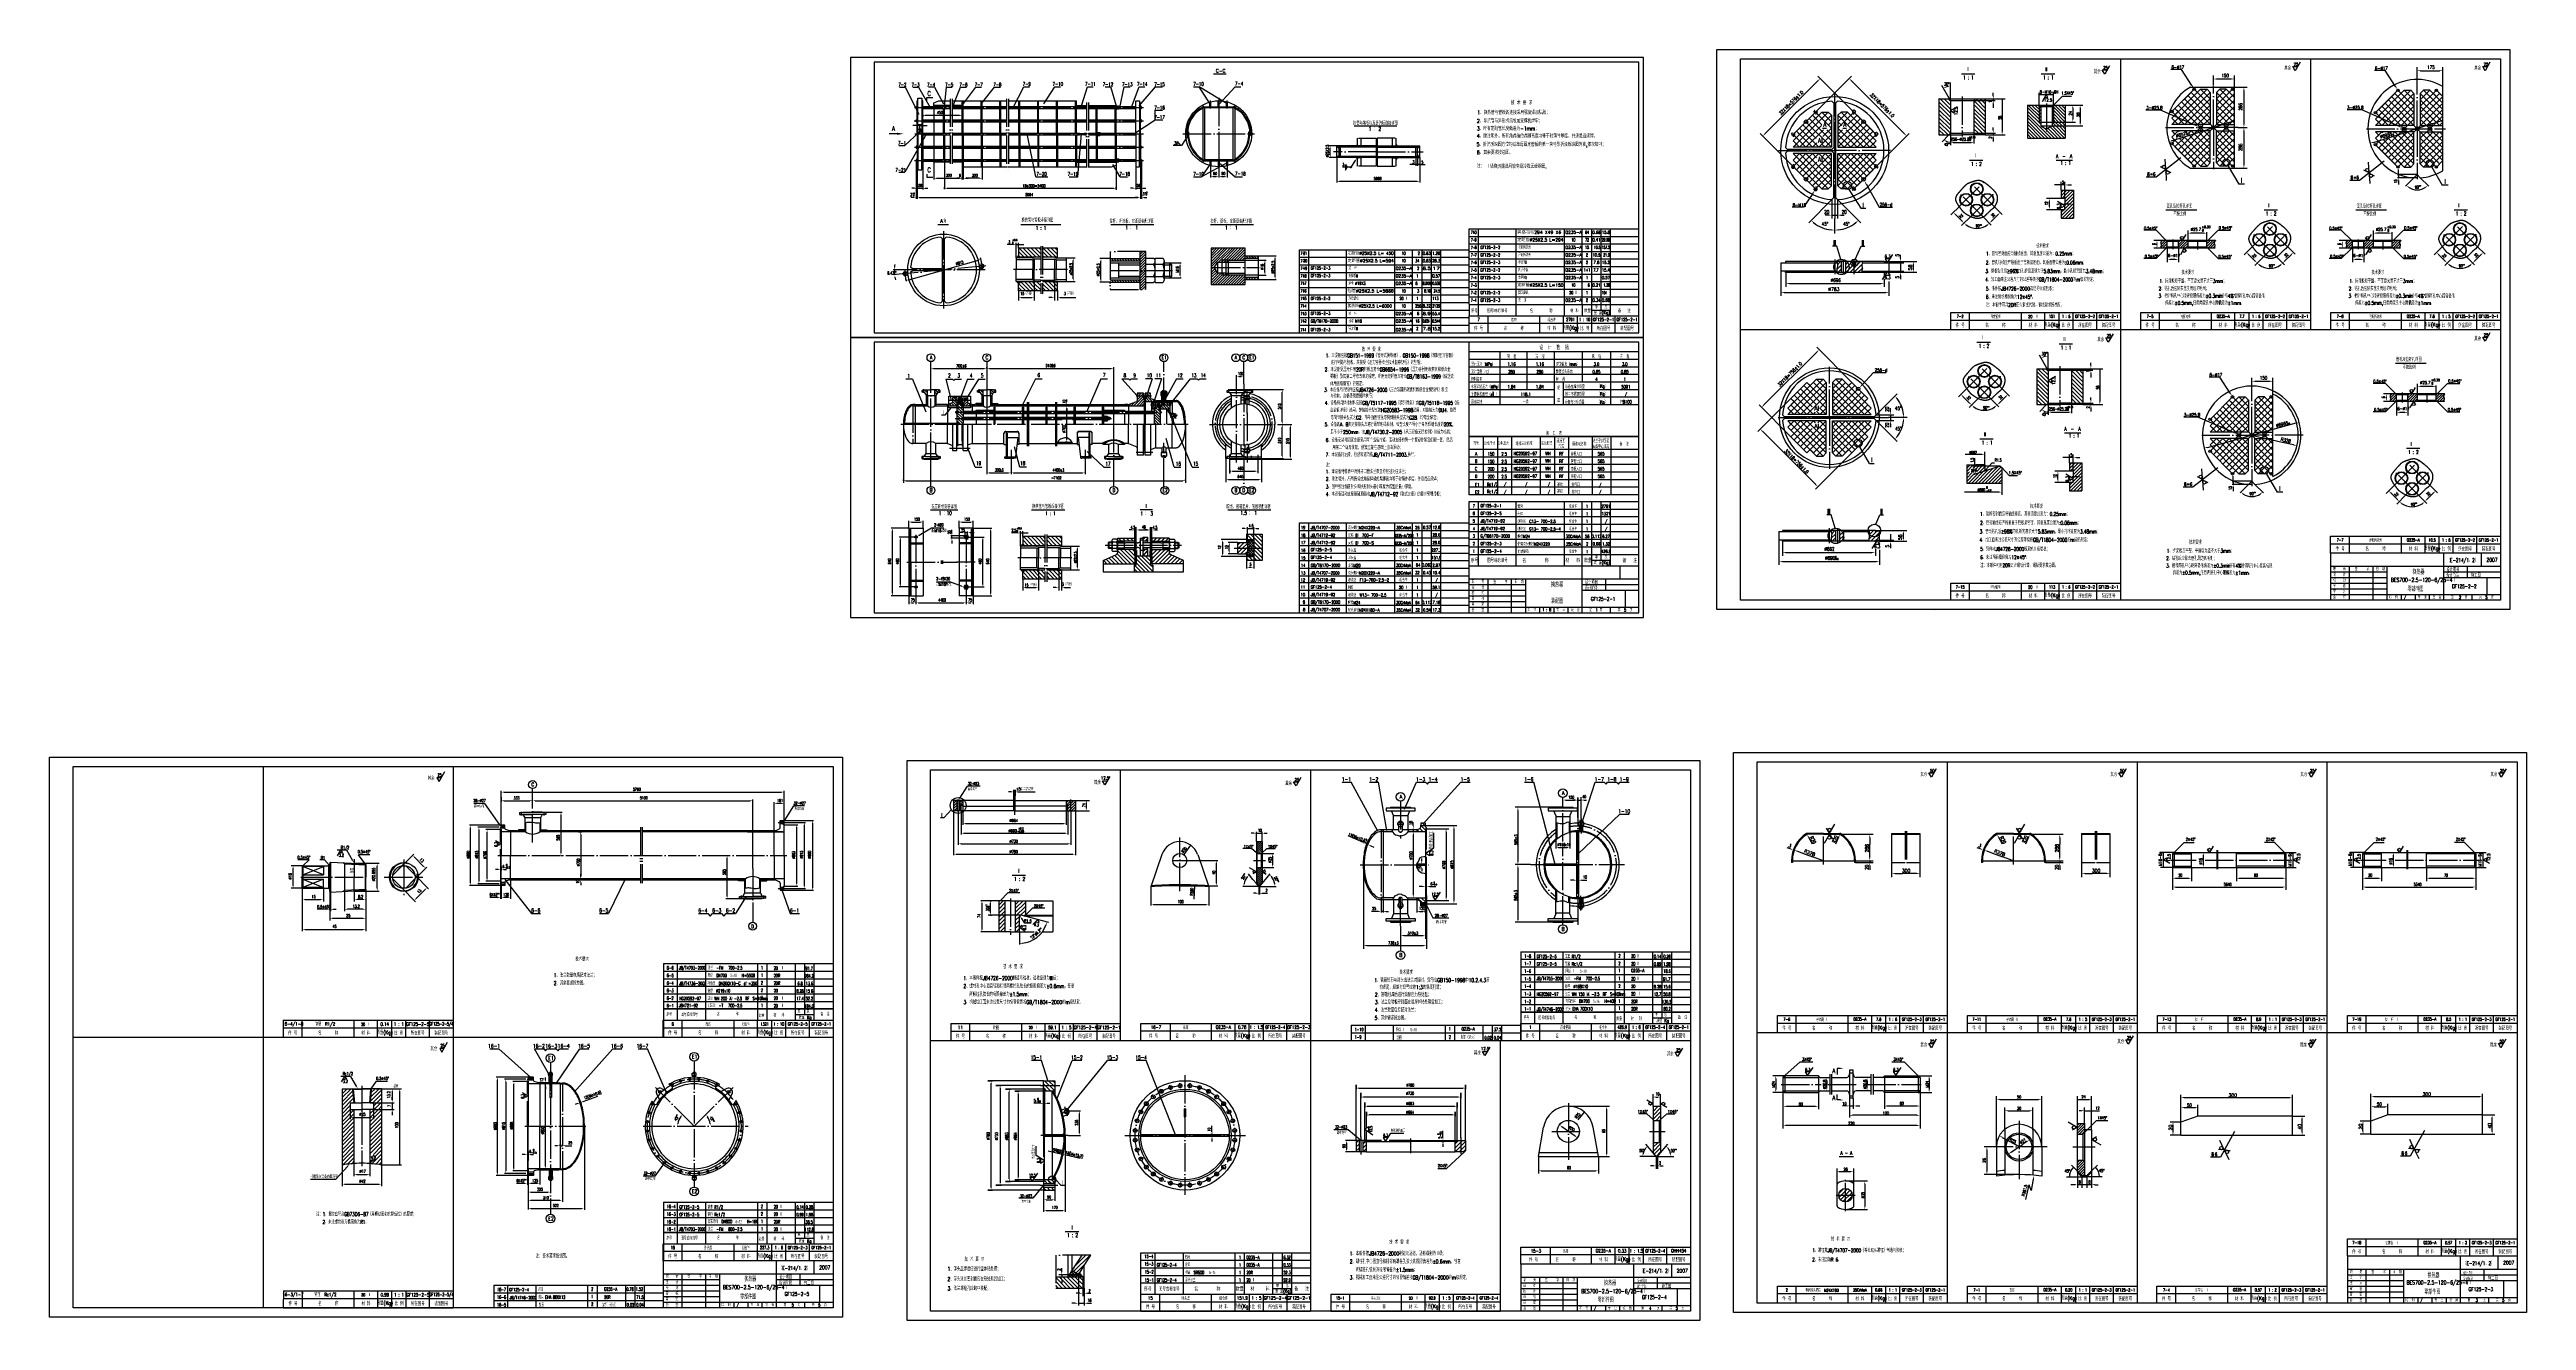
# Model space of a CAD drawing. Extents: x -187 to 2440, y 126 to 1474.
import ezdxf
from ezdxf.enums import TextEntityAlignment as Align

# ---------------------------------------------------------------- set-up
doc = ezdxf.new("R2010")
doc.units = 0
doc.header["$MEASUREMENT"] = 0
for name, pattern in [('DASHDOT-M', [36, 30, -3, 0, -3]), ('DIVIDE-M', [39, 30, -3, 0, -3, 0, -3]), ('HIDDEN-M', [7, 5, -2])]:
    doc.linetypes.add(name, pattern=pattern)
doc.layers.get('0').update_dxf_attribs({"linetype": 'CONTINUOUS'})
for name, color, linetype in [('CDR_DWG1', 4, 'CONTINUOUS'), ('CDR_DWG2', 2, 'CONTINUOUS'), ('CDR_DWG3', 1, 'DASHDOT-M'), ('CDR_DWG4', 3, 'DIVIDE-M'), ('CDR_DWG5', 6, 'HIDDEN-M')]:
    doc.layers.add(name, color=color, linetype=linetype)
doc.styles.add('HZ', font='ROMANS', dxfattribs={"width": 0.7, "bigfont": 'HZ'})

# ---------------------------------------------------------------- blocks, each defined once
blk = doc.blocks.new('*X13')
for p, q in [((15.5, 49.5), (16, 50)), ((15.8, 47.6), (16.9, 48.7)), ((16.2, 45.9), (16.9, 46.6)), ((16.2, 43.7), (16.9, 44.5)), ((16.2, 41.6), (16.9, 42.4)), ((16.2, 39.5), (16.9, 40.3)), ((18.3, 48), (19.7, 49.4)), ((18.3, 45.9), (19.1, 46.7)), ((18.3, 43.8), (19.1, 44.6)), ((18.3, 41.7), (19.1, 42.4)), ((18.3, 39.6), (19.1, 40.3))]:
    blk.add_line(p, q)
blk = doc.blocks.new('*X11')
for p, q in [((114.4, 233.2), (115.3, 234.1)), ((114.4, 233.9), (114.6, 234.1)), ((115.4, 232.5), (114.4, 233.5)), ((114.4, 232.5), (115.4, 233.4)), ((115.2, 232), (114.4, 232.7)), ((114.5, 232), (114.4, 232)), ((115.4, 233.2), (114.5, 234.1)), ((114.6, 232), (115.4, 232.7)), ((115.4, 234), (115.2, 234.1))]:
    blk.add_line(p, q)
blk = doc.blocks.new('*X10')
for p, q in [((41.1, 114.6), (44.4, 118)), ((41.1, 117.4), (41.6, 118)), ((41.1, 111.8), (46.2, 116.9)), ((41.6, 109.5), (46.2, 114.1)), ((44.5, 109.5), (47.3, 112.4)), ((47.3, 109.5), (48.7, 111))]:
    blk.add_line(p, q)
blk = doc.blocks.new('*X12')
for p, q in [((133.6, 211.5), (132.4, 212.7)), ((136.4, 211.5), (135.2, 212.7)), ((139.2, 211.5), (138, 212.7))]:
    blk.add_line(p, q)

msp = doc.modelspace()

# ---------------------------------------------------------------- linework, layer by layer
for p, q in [((1581.1, 879.6), (1581.1, 1473.6)), ((1581.1, 1473.6), (2422.1, 1473.6)), ((2422.1, 1473.6), (2422.1, 879.6)), ((1503.4, 1465.3), (662.4, 1465.3)), ((662.4, 1465.3), (662.4, 1168.3)), ((1503.4, 1168.3), (1503.4, 1465.3)), ((1685.8, 1407.3), (1723.9, 1445.5)), ((1726.5, 1407.3), (1688.3, 1445.5)), ((1992.5, 1447.5), (1989.9, 1452)), ((1989.9, 1452), (1995, 1452)), ((1997.6, 1456.4), (1992.5, 1447.5)), ((2009.1, 1463.6), (2009.1, 889.6)), ((2073.8, 1452.5), (2062.5, 1452.5)), ((2084.9, 1435.6), (2073.8, 1452.5)), ((2107.7, 1435.5), (2107.7, 1446)), ((2130.2, 1433.7), (2130.2, 1446)), ((2194.5, 1451.2), (2191.9, 1455.7)), ((2191.9, 1455.7), (2197.1, 1455.7)), ((2199.6, 1460.1), (2194.5, 1451.2)), ((2210.6, 1463.6), (2210.6, 1176.6)), ((2289.8, 1451.4), (2278.5, 1451.4)), ((2300.9, 1434.5), (2289.8, 1451.4)), ((2323.8, 1448.9), (2323.8, 1454.8)), ((2327.5, 1451.2), (2347.4, 1451.2)), ((2351, 1434.3), (2351, 1454.8)), ((2396, 1451.2), (2393.4, 1455.7)), ((2393.4, 1455.7), (2398.6, 1455.7)), ((2401.1, 1460.1), (2396, 1451.2)), ((714.2, 1433.7), (720.3, 1433.7)), ((720.3, 1433.7), (734.6, 1405.1)), ((728.2, 1433.7), (734.3, 1433.7)), ((734.3, 1433.7), (746.6, 1412.1)), ((751.2, 1433.7), (745.1, 1433.7)), ((751.2, 1433.7), (760.9, 1415.9)), ((761.2, 1406.2), (763.9, 1433.7)), ((763.9, 1433.7), (770, 1433.7)), ((771.3, 1414.1), (779, 1433.7)), ((779, 1433.7), (785.2, 1433.7)), ((781.3, 1415.3), (795.1, 1433.8)), ((795.1, 1433.8), (801.2, 1433.8)), ((801.3, 1416.4), (815, 1433.8)), ((815, 1433.8), (821.2, 1433.8)), ((834.8, 1412.2), (846, 1434.1)), ((846, 1434.1), (852, 1434.1)), ((867.3, 1415.9), (878.9, 1434.1)), ((878.9, 1434.1), (884.9, 1434.1)), ((907.3, 1413.8), (913.7, 1434.2)), ((913.7, 1434.2), (919.6, 1434.2)), ((932.3, 1434.2), (938.4, 1434.2)), ((944.5, 1413.6), (938.4, 1434.2)), ((947.8, 1412.2), (952.6, 1434.2)), ((952.6, 1434.2), (958.7, 1434.2)), ((960.2, 1412.5), (968.5, 1434)), ((985.4, 1434), (968.1, 1413.9)), ((968.5, 1434), (974.5, 1434)), ((985.4, 1434), (993.3, 1434)), ((1025.9, 1434), (1032, 1434)), ((1044.1, 1415.5), (1032, 1434)), ((1061.6, 1416.2), (1032, 1434)), ((1052.8, 1415.5), (1070.3, 1434)), ((1070.3, 1434), (1076.4, 1434)), ((1632.3, 1384.4), (1688.3, 1440.4)), ((1779.9, 1384.4), (1723.9, 1440.4)), ((1816.8, 1421.2), (1816.7, 1421.2)), ((1818, 1421.2), (1828.8, 1410.5)), ((1827.9, 1421.2), (1819.6, 1435.5)), ((1822.3, 1421.2), (1828.8, 1414.7)), ((1826.5, 1421.2), (1828.8, 1419)), ((1828.8, 1424.1), (1828.8, 1437.9)), ((1828.8, 1419.7), (1828.8, 1424.1)), ((1828.8, 1419.7), (1828.8, 1400.1)), ((1853.8, 1419.7), (1876.4, 1419.7)), ((1853.8, 1419.4), (1865.8, 1407.4)), ((1856.2, 1421.2), (1857.8, 1419.7)), ((1857.8, 1419.7), (1865.8, 1411.6)), ((1860.5, 1421.2), (1862, 1419.7)), ((1862, 1419.7), (1865.8, 1415.9)), ((1864.7, 1421.2), (1865.8, 1420.1)), ((1865.8, 1421.2), (1882.6, 1421.2)), ((1874.2, 1424.7), (1874.2, 1427.6)), ((1874.2, 1421.2), (1874.2, 1419.7)), ((1882.6, 1421.2), (1886.9, 1421.2)), ((1883.7, 1421.2), (1883.7, 1386.7)), ((1923.1, 1414.7), (1923.1, 1427.7)), ((1923.1, 1425.8), (1938.1, 1425.8)), ((1930.4, 1425.8), (1926.1, 1418.3)), ((1928.7, 1422.7), (1932.2, 1422.7)), ((1932.2, 1422.7), (1930.4, 1425.8)), ((1938.1, 1414.7), (1938.1, 1427.9)), ((1938.1, 1414.7), (1947.7, 1424.3)), ((1947.7, 1424.3), (1957.3, 1424.3)), ((2063.6, 1407.8), (2087.4, 1431.5)), ((2063.6, 1394.2), (2101, 1431.5)), ((2063.6, 1401), (2094.2, 1431.5)), ((2070.4, 1394.2), (2104.3, 1428.1)), ((2107.7, 1390.8), (2077.2, 1421.4)), ((2077.2, 1394.2), (2104.3, 1421.4)), ((2104.3, 1401), (2080.6, 1424.8)), ((2104.3, 1407.8), (2084, 1428.1)), ((2084, 1428.1), (2087.4, 1424.8)), ((2104.3, 1414.6), (2087.4, 1431.5)), ((2087.4, 1424.8), (2094.2, 1431.5)), ((2104.3, 1421.4), (2094.2, 1431.5)), ((2101, 1431.5), (2104.3, 1428.1)), ((2111.1, 1414.6), (2128.1, 1431.5)), ((2111.1, 1421.4), (2121.3, 1431.5)), ((2130.2, 1409), (2111.1, 1428.1)), ((2111.1, 1407.8), (2130.2, 1426.9)), ((2130.2, 1402.3), (2111.1, 1421.4)), ((2111.1, 1401), (2130.2, 1420.1)), ((2111.3, 1442.4), (2126.6, 1442.4)), ((2130.2, 1415.8), (2114.5, 1431.5)), ((2130.2, 1422.6), (2121.3, 1431.5)), ((2128.1, 1424.8), (2121.3, 1431.5)), ((2130.2, 1429.4), (2128.1, 1431.5)), ((2130.2, 1426.9), (2128.1, 1424.8)), ((2130.2, 1433.7), (2143.7, 1433.7)), ((2140.1, 1430.1), (2140.1, 1394.4)), ((2279.7, 1393.1), (2317, 1430.4)), ((2279.7, 1399.9), (2310.2, 1430.4)), ((2279.7, 1406.7), (2303.5, 1430.4)), ((2286.5, 1393.1), (2320.4, 1427.1)), ((2323.8, 1389.7), (2293.3, 1420.3)), ((2293.3, 1393.1), (2320.4, 1420.3)), ((2320.4, 1399.9), (2296.7, 1423.7)), ((2320.4, 1406.7), (2300.1, 1427.1)), ((2300.1, 1427.1), (2303.5, 1423.7)), ((2320.4, 1413.5), (2303.5, 1430.4)), ((2320.4, 1420.3), (2310.2, 1430.4)), ((2320.4, 1427.1), (2317, 1430.4)), ((2327.2, 1413.5), (2344.2, 1430.4)), ((2327.2, 1420.3), (2337.4, 1430.4)), ((2327.2, 1427.1), (2330.6, 1430.4)), ((2351, 1403.3), (2327.2, 1427.1)), ((2327.2, 1406.7), (2347.6, 1427.1)), ((2327.2, 1399.9), (2351, 1423.7)), ((2351, 1396.5), (2327.2, 1420.3)), ((2351, 1410.1), (2330.6, 1430.4)), ((2351, 1416.9), (2337.4, 1430.4)), ((2351, 1423.7), (2344.2, 1430.4)), ((2351, 1423.7), (2347.6, 1427.1)), ((735.8, 1393), (728.2, 1393)), ((733, 1393), (730.2, 1393)), ((735.8, 1388.3), (735.8, 1394.2)), ((735.8, 1393), (743.4, 1393)), ((737.8, 1393.3), (737.8, 1391.7)), ((738.6, 1393), (741.4, 1393)), ((738.8, 1404.4), (738.8, 1402.6)), ((778, 1403.8), (741.6, 1403.8)), ((752.8, 1413.1), (753.8, 1414.1)), ((755.6, 1413.1), (756.6, 1414.1)), ((758.5, 1413.1), (759.5, 1414.1)), ((761.3, 1413.1), (762.3, 1414.1)), ((764.1, 1413.1), (765.1, 1414.1)), ((772.6, 1413.1), (773.6, 1414.1)), ((775.4, 1413.1), (776.4, 1414.1)), ((778.3, 1413.1), (779.3, 1414.1)), ((902.7, 1413.1), (903.7, 1414.1)), ((905.5, 1413.1), (906.5, 1414.1)), ((908.4, 1413.1), (909.4, 1414.1)), ((911.2, 1413.1), (912.2, 1414.1)), ((916.1, 1413.1), (917.1, 1414.1)), ((919, 1413.1), (920, 1414.1)), ((921.8, 1413.1), (922.8, 1414.1)), ((924.6, 1413.1), (925.6, 1414.1)), ((927.5, 1413.1), (928.5, 1414.1)), ((930.3, 1413.1), (931.3, 1414.1)), ((933.1, 1413.1), (934.1, 1414.1)), ((935.9, 1413.1), (936.9, 1414.1)), ((938.8, 1413.1), (939.8, 1414.1)), ((941.6, 1413.1), (942.6, 1414.1)), ((962.8, 1384.2), (985.4, 1399.2)), ((985.4, 1409.3), (993.3, 1409.3)), ((985.4, 1399.2), (985.4, 1409.3)), ((985.4, 1399.2), (993.4, 1399.2)), ((1662, 1370), (1699.3, 1407.3)), ((1662, 1376.8), (1692.5, 1407.3)), ((1662, 1383.6), (1685.8, 1407.3)), ((1668.8, 1370), (1692, 1393.2)), ((1686.6, 1379.3), (1672.2, 1393.7)), ((1702.7, 1370), (1675.6, 1397.1)), ((1702.7, 1376.8), (1679, 1400.5)), ((1692.5, 1393.7), (1682.4, 1403.9)), ((1702.7, 1390.3), (1685.8, 1407.3)), ((1685.8, 1400.5), (1692.5, 1407.3)), ((1702.7, 1397.1), (1692.5, 1407.3)), ((1696.3, 1397.5), (1702.7, 1403.9)), ((1699, 1393.4), (1702.7, 1397.1)), ((1702.7, 1403.9), (1699.3, 1407.3)), ((1699.3, 1407.3), (1702.7, 1403.9)), ((1709.5, 1397.1), (1719.7, 1407.3)), ((1709.5, 1390.3), (1726.5, 1407.3)), ((1709.5, 1403.9), (1712.9, 1407.3)), ((1743.5, 1370), (1709.5, 1403.9)), ((1709.5, 1376.8), (1733.3, 1400.5)), ((1709.5, 1370), (1736.7, 1397.1)), ((1713.5, 1393.2), (1709.5, 1397.1)), ((1750.2, 1370), (1712.9, 1407.3)), ((1716.3, 1370), (1740.1, 1393.7)), ((1750.2, 1376.8), (1719.7, 1407.3)), ((1726.5, 1400.5), (1719.7, 1407.3)), ((1720.4, 1394.4), (1729.9, 1403.9)), ((1750.2, 1383.6), (1726.5, 1407.3)), ((1816.7, 1418.3), (1828.8, 1406.3)), ((1816.7, 1414.1), (1828.8, 1402)), ((1816.7, 1409.8), (1828.8, 1397.8)), ((1816.7, 1405.6), (1828.8, 1393.5)), ((1816.7, 1401.3), (1828.8, 1389.3)), ((1816.7, 1397.1), (1828.8, 1385)), ((1816.7, 1392.8), (1826.3, 1383.2)), ((1828.8, 1408.8), (1836.5, 1413.3)), ((1828.8, 1408.8), (1832.8, 1406.4)), ((1828.8, 1400.1), (1828.8, 1391.5)), ((1832.8, 1406.4), (1832.8, 1411.1)), ((1853.8, 1415.2), (1865.8, 1403.1)), ((1853.8, 1410.9), (1865.8, 1398.9)), ((1853.8, 1406.7), (1865.8, 1394.7)), ((1853.8, 1402.5), (1865.8, 1390.4)), ((1853.8, 1398.2), (1865.8, 1386.2)), ((1853.8, 1394), (1863, 1384.8)), ((1874.2, 1416.2), (1874.2, 1411.9)), ((1910.6, 1412), (1924.6, 1398)), ((1910.6, 1408.4), (1924.6, 1394.4)), ((1910.6, 1404.9), (1935.8, 1379.7)), ((1910.6, 1401.4), (1932.3, 1379.7)), ((1910.6, 1397.8), (1928.7, 1379.7)), ((1910.6, 1394.3), (1925.2, 1379.7)), ((1911.4, 1414.7), (1924.6, 1401.5)), ((1914.9, 1414.7), (1924.6, 1405)), ((1918.5, 1414.7), (1924.6, 1408.6)), ((1922, 1414.7), (1924.6, 1412.1)), ((1936.6, 1410.7), (1938.1, 1409.2)), ((1936.6, 1407.2), (1938.1, 1405.7)), ((1936.6, 1403.6), (1938.1, 1402.1)), ((1936.6, 1400.1), (1938.1, 1398.6)), ((1936.6, 1396.6), (1940.5, 1392.7)), ((1936.6, 1393), (1936.9, 1392.7)), ((1936.6, 1392.7), (1969.4, 1392.7)), ((1936.9, 1392.7), (1949.9, 1379.7)), ((1938.1, 1412.7), (1950.6, 1400.2)), ((1938.1, 1409.2), (1950.6, 1396.7)), ((1938.1, 1405.7), (1947.1, 1396.7)), ((1938.1, 1402.1), (1943.5, 1396.7)), ((1938.1, 1398.6), (1940, 1396.7)), ((1938.1, 1396.7), (1961.6, 1396.7)), ((1939.7, 1414.7), (1950.6, 1403.8)), ((1940, 1396.7), (1944, 1392.7)), ((1940.5, 1392.7), (1950.6, 1382.6)), ((1943.2, 1414.7), (1950.6, 1407.3)), ((1943.5, 1396.7), (1947.5, 1392.7)), ((1944, 1392.7), (1950.6, 1386.1)), ((1946.8, 1414.7), (1950.6, 1410.9)), ((1947.1, 1396.7), (1950.6, 1393.2)), ((1947.5, 1392.7), (1950.6, 1389.6)), ((1950.3, 1414.7), (1950.6, 1414.4)), ((1950.6, 1414.7), (1961.6, 1414.7)), ((1958.6, 1411.7), (1958.6, 1399.7)), ((1961.7, 1414.7), (1969.4, 1414.7)), ((1966.4, 1411.7), (1966.4, 1395.7)), ((2051.7, 1409.4), (2036, 1409.4)), ((2089.1, 1393.2), (2051.7, 1409.4)), ((2077.2, 1394.2), (2063.6, 1407.8)), ((2063.6, 1401), (2070.4, 1407.8)), ((2070.4, 1394.2), (2063.6, 1401)), ((2067, 1397.6), (2063.6, 1401)), ((2063.6, 1394.2), (2067, 1397.6)), ((2084, 1394.2), (2067, 1411.2)), ((2070.4, 1407.8), (2067, 1411.2)), ((2094.2, 1390.8), (2070.4, 1414.6)), ((2097.6, 1394.2), (2073.8, 1418)), ((2084, 1394.2), (2104.3, 1414.6)), ((2090.8, 1394.2), (2104.3, 1407.8)), ((2094.2, 1390.8), (2104.3, 1401)), ((2114.9, 1393.1), (2100.6, 1388.6)), ((2107.7, 1390.8), (2130.2, 1413.3)), ((2130.2, 1395.5), (2111.1, 1414.6)), ((2124.7, 1394.2), (2111.1, 1407.8)), ((2121.3, 1390.8), (2111.1, 1401)), ((2130.2, 1397.9), (2114.9, 1393.1)), ((2117.9, 1394.2), (2130.2, 1406.5)), ((2121.3, 1390.8), (2130.2, 1399.7)), ((2265.3, 1409.5), (2249.5, 1409.5)), ((2305.1, 1391.9), (2265.3, 1409.5)), ((2293.3, 1393.1), (2279.7, 1406.7)), ((2279.7, 1399.9), (2286.5, 1406.7)), ((2286.5, 1393.1), (2279.7, 1399.9)), ((2283.1, 1396.5), (2279.7, 1399.9)), ((2279.7, 1393.1), (2283.1, 1396.5)), ((2300.1, 1393.1), (2283.1, 1410.1)), ((2286.5, 1406.7), (2283.1, 1410.1)), ((2310.2, 1389.7), (2286.5, 1413.5)), ((2313.6, 1393.1), (2289.9, 1416.9)), ((2300.1, 1393.1), (2320.4, 1413.5)), ((2306.8, 1393.1), (2320.4, 1406.7)), ((2310.2, 1389.7), (2320.4, 1399.9)), ((2323.8, 1389.7), (2351, 1416.9)), ((2347.6, 1393.1), (2327.2, 1413.5)), ((2340.8, 1393.1), (2327.2, 1406.7)), ((2337.4, 1389.7), (2327.2, 1399.9)), ((2351, 1398.2), (2330.9, 1391.9)), ((2334, 1393.1), (2351, 1410.1)), ((2337.4, 1389.7), (2351, 1403.3)), ((2347.6, 1393.1), (2351, 1396.5)), ((713.6, 1371.9), (719.9, 1371.9)), ((719.9, 1371.9), (735.2, 1385.9)), ((743, 1384.1), (719.9, 1343.4)), ((858.9, 1338.7), (849.5, 1384.2)), ((903.3, 1338.6), (907.2, 1384.2)), ((905.2, 1385.1), (904.6, 1384.1)), ((904.6, 1384.1), (905.1, 1383.1)), ((910.4, 1385.1), (909.8, 1384.1)), ((909.8, 1384.1), (910.3, 1383.1)), ((1013.3, 1372), (1004.3, 1372)), ((1008.7, 1372), (1008.7, 1376.2)), ((1008.7, 1376.2), (1012.2, 1372)), ((1019.5, 1381.9), (1013.3, 1372)), ((1178, 1371.5), (1169.8, 1371.5)), ((1171, 1361.8), (1171, 1368.7)), ((1180.5, 1368.8), (1179.3, 1370.2)), ((1179.4, 1370.1), (1179.5, 1370.2)), ((1180.5, 1369.2), (1179.5, 1370.2)), ((1179.6, 1369.9), (1179.8, 1370.2)), ((1179.7, 1369.8), (1180.1, 1370.2)), ((1179.8, 1369.6), (1180.4, 1370.2)), ((1180.5, 1369.5), (1179.8, 1370.2)), ((1179.9, 1369.5), (1180.5, 1370.1)), ((1180.5, 1368.9), (1180, 1369.4)), ((1180.5, 1369.8), (1180.1, 1370.2)), ((1180.1, 1369.3), (1180.5, 1369.8)), ((1180.2, 1369.2), (1180.5, 1369.5)), ((1180.3, 1369), (1180.5, 1369.2)), ((1180.5, 1370), (1180.4, 1370.2)), ((1180.5, 1368.9), (1180.5, 1368.9)), ((1198.4, 1371.5), (1199.9, 1372.9)), ((1198.6, 1371.5), (1199.9, 1372.8)), ((1198.9, 1371.5), (1199.9, 1372.5)), ((1199.8, 1371.5), (1199.1, 1372.1)), ((1199.9, 1371.6), (1199.2, 1372.3)), ((1199.2, 1371.5), (1199.9, 1372.2)), ((1199.9, 1371.9), (1199.4, 1372.4)), ((1199.9, 1372.1), (1199.5, 1372.5)), ((1199.9, 1372.4), (1199.7, 1372.7)), ((1199.9, 1372.7), (1199.8, 1372.8)), ((1242.5, 1371.5), (1241, 1372.9)), ((1241, 1372.7), (1241.1, 1372.8)), ((1242.3, 1371.5), (1241, 1372.8)), ((1241, 1372.4), (1241.3, 1372.7)), ((1241, 1372.1), (1241.4, 1372.5)), ((1242, 1371.5), (1241, 1372.5)), ((1241, 1371.9), (1241.5, 1372.4)), ((1241, 1371.6), (1241.7, 1372.3)), ((1263.5, 1369.5), (1264.2, 1370.2)), ((1263.5, 1369.2), (1264.5, 1370.2)), ((1263.5, 1368.8), (1264.7, 1370.2)), ((1264.1, 1369.5), (1263.5, 1370.1)), ((1264.2, 1369.6), (1263.7, 1370.2)), ((1264.3, 1369.8), (1263.9, 1370.2)), ((1264.5, 1369.9), (1264.2, 1370.2)), ((1264.6, 1370.1), (1264.5, 1370.2)), ((1662, 1349.6), (1627.2, 1384.4)), ((1675.6, 1370), (1662, 1383.6)), ((1662, 1376.8), (1668.8, 1383.6)), ((1668.8, 1370), (1662, 1376.8)), ((1665.4, 1373.4), (1662, 1376.8)), ((1662, 1370), (1665.4, 1373.4)), ((1682.4, 1370), (1665.4, 1386.9)), ((1668.8, 1383.6), (1665.4, 1386.9)), ((1689.1, 1370), (1668.8, 1390.3)), ((1675.6, 1370), (1694.2, 1388.6)), ((1682.4, 1370), (1687, 1374.6)), ((1689.1, 1370), (1702.7, 1383.6)), ((1692.3, 1379.5), (1692.3, 1374.3)), ((1695.9, 1370), (1692.5, 1373.4)), ((1693.3, 1390.1), (1697.3, 1390.1)), ((1693.6, 1381.3), (1702.7, 1390.3)), ((1695.9, 1370), (1702.7, 1376.8)), ((1702.7, 1383.6), (1697.9, 1388.4)), ((1729.9, 1370), (1709.5, 1390.3)), ((1709.5, 1383.6), (1714.5, 1388.5)), ((1723.1, 1370), (1709.5, 1383.6)), ((1716.3, 1370), (1709.5, 1376.8)), ((1714.7, 1390.1), (1718.7, 1390.1)), ((1736.7, 1370), (1718.4, 1388.3)), ((1723.1, 1370), (1743.5, 1390.3)), ((1729.9, 1370), (1746.8, 1386.9)), ((1736.7, 1370), (1750.2, 1383.6)), ((1743.5, 1383.6), (1746.8, 1386.9)), ((1750.2, 1376.8), (1743.5, 1383.6)), ((1743.5, 1370), (1750.2, 1376.8)), ((1746.8, 1373.4), (1750.2, 1376.8)), ((1750.2, 1370), (1746.8, 1373.4)), ((1750.2, 1349.6), (1785, 1384.4)), ((1816.7, 1388.6), (1822.1, 1383.2)), ((1816.7, 1384.4), (1817.8, 1383.2)), ((1827.2, 1383.2), (1819.9, 1375.9)), ((1828.8, 1391.7), (1828.8, 1384.8)), ((1828.8, 1384.8), (1828.8, 1375.8)), ((1828.8, 1375.2), (1828.8, 1376.5)), ((1828.8, 1375.8), (1828.8, 1372.2)), ((1831.6, 1375.2), (1851, 1375.2)), ((1853.8, 1389.7), (1858.7, 1384.8)), ((1853.8, 1385.5), (1853.8, 1374)), ((1853.8, 1385.5), (1854.5, 1384.8)), ((1853.8, 1384.8), (1876.6, 1384.8)), ((1854.5, 1384.8), (1856, 1383.2)), ((1858.7, 1384.8), (1860.3, 1383.2)), ((1863, 1384.8), (1864.5, 1383.2)), ((1865.8, 1383.4), (1865.6, 1383.2)), ((1865.8, 1383.2), (1882.6, 1383.2)), ((1874.2, 1388.3), (1874.2, 1390.8)), ((1874.2, 1384.8), (1874.2, 1383.2)), ((1874.2, 1379.7), (1874.2, 1376)), ((1882.6, 1383.2), (1886.9, 1383.2)), ((1910.6, 1390.7), (1921.6, 1379.7)), ((1910.6, 1387.2), (1918.1, 1379.7)), ((1910.6, 1383.7), (1914.6, 1379.7)), ((1910.6, 1380.1), (1911, 1379.7)), ((1928.7, 1390.2), (1939.3, 1379.7)), ((1932.3, 1390.2), (1942.9, 1379.7)), ((1934.6, 1391.5), (1946.4, 1379.7)), ((2063.6, 1387.4), (2067.4, 1383.6)), ((2070.4, 1387.4), (2063.6, 1380.6)), ((2063.6, 1387.4), (2067, 1384)), ((2067, 1384), (2063.6, 1380.6)), ((2063.6, 1380.6), (2094.2, 1350.1)), ((2063.6, 1380.6), (2070.4, 1373.8)), ((2068.9, 1379.1), (2063.6, 1373.8)), ((2063.6, 1373.8), (2087.4, 1350.1)), ((2064.2, 1377.1), (2100.6, 1388.6)), ((2078, 1381.4), (2067, 1370.4)), ((2070.4, 1373.8), (2067, 1370.4)), ((2094.2, 1390.8), (2070.4, 1367.1)), ((2070.4, 1387.4), (2071.3, 1386.5)), ((2072, 1379), (2101, 1350.1)), ((2097.6, 1387.4), (2073.8, 1363.7)), ((2076.8, 1381.1), (2104.3, 1353.5)), ((2077.2, 1387.4), (2076.9, 1387.1)), ((2107.7, 1390.8), (2077.2, 1360.3)), ((2077.2, 1387.4), (2077.6, 1387)), ((2104.3, 1380.6), (2080.6, 1356.9)), ((2084, 1387.4), (2081.9, 1385.4)), ((2081.9, 1382.7), (2104.3, 1360.3)), ((2084, 1387.4), (2104.3, 1367.1)), ((2104.3, 1373.8), (2084, 1353.5)), ((2104.3, 1367.1), (2087.4, 1350.1)), ((2090.8, 1387.4), (2104.3, 1373.8)), ((2094.2, 1390.8), (2104.3, 1380.6)), ((2107.7, 1390.8), (2130.2, 1368.3)), ((2121.3, 1390.8), (2111.1, 1380.6)), ((2124.7, 1387.4), (2111.1, 1373.8)), ((2130.2, 1386.2), (2111.1, 1367.1)), ((2111.1, 1380.6), (2130.2, 1361.5)), ((2130.2, 1379.4), (2111.1, 1360.3)), ((2111.1, 1373.8), (2130.2, 1354.7)), ((2130.2, 1372.6), (2111.1, 1353.5)), ((2111.1, 1367.1), (2128.1, 1350.1)), ((2117.9, 1387.4), (2130.2, 1375.1)), ((2121.3, 1390.8), (2130.2, 1381.9)), ((2133.8, 1390.8), (2143.7, 1390.8)), ((2133.8, 1390.8), (2143.7, 1390.8)), ((2140.1, 1387.2), (2140.1, 1351.5)), ((2277.4, 1375.2), (2316.7, 1387.5)), ((2279.7, 1386.3), (2283.5, 1382.6)), ((2286.5, 1386.3), (2279.7, 1379.5)), ((2279.7, 1386.3), (2283.1, 1382.9)), ((2283.1, 1382.9), (2279.7, 1379.5)), ((2279.7, 1379.5), (2310.2, 1349)), ((2279.7, 1379.5), (2286.5, 1372.7)), ((2285.2, 1378.3), (2279.7, 1372.7)), ((2294.2, 1380.5), (2283.1, 1369.4)), ((2286.5, 1372.7), (2283.1, 1369.4)), ((2310.2, 1389.7), (2286.5, 1366)), ((2286.5, 1386.3), (2287.5, 1385.3)), ((2287.3, 1378.7), (2317, 1349)), ((2313.6, 1386.3), (2289.9, 1362.6)), ((2292.2, 1380.6), (2320.4, 1352.4)), ((2293.3, 1386.3), (2292.4, 1385.5)), ((2323.8, 1389.7), (2293.3, 1359.2)), ((2293.3, 1386.3), (2293.8, 1385.8)), ((2320.4, 1379.5), (2296.7, 1355.8)), ((2298, 1381.6), (2320.4, 1359.2)), ((2300.1, 1386.3), (2298.7, 1384.9)), ((2300.1, 1386.3), (2320.4, 1366)), ((2320.4, 1372.7), (2300.1, 1352.4)), ((2306.8, 1386.3), (2320.4, 1372.7)), ((2310.2, 1389.7), (2320.4, 1379.5)), ((2330.9, 1391.9), (2316.7, 1387.5)), ((2323.8, 1389.7), (2351, 1362.6)), ((2337.4, 1389.7), (2327.2, 1379.5)), ((2340.8, 1386.3), (2327.2, 1372.7)), ((2347.6, 1386.3), (2327.2, 1366)), ((2351, 1382.9), (2327.2, 1359.2)), ((2327.2, 1379.5), (2351, 1355.8)), ((2351, 1376.1), (2327.2, 1352.4)), ((2327.2, 1372.7), (2347.6, 1352.4)), ((2351, 1369.4), (2330.6, 1349)), ((2334, 1386.3), (2351, 1369.4)), ((2337.4, 1389.7), (2351, 1376.1)), ((2347.6, 1386.3), (2351, 1382.9)), ((713.6, 1343.4), (719.9, 1343.4)), ((731.8, 1355.1), (731.8, 1315.4)), ((732.8, 1349.1), (732.8, 1315.4)), ((738.8, 1349.1), (738.8, 1325.2)), ((750.8, 1354.1), (750.8, 1335.8)), ((753.2, 1354.1), (754.2, 1355.1)), ((756, 1354.1), (757, 1355.1)), ((758.9, 1354.1), (759.9, 1355.1)), ((761.7, 1354.1), (762.7, 1355.1)), ((761.8, 1357.1), (761.8, 1325.5)), ((764.5, 1354.1), (765.5, 1355.1)), ((770.2, 1354.1), (771.2, 1355.1)), ((773, 1354.1), (774, 1355.1)), ((775.8, 1354.1), (776.8, 1355.1)), ((778.7, 1354.1), (779.7, 1355.1)), ((780.8, 1349.1), (780.8, 1335.8)), ((781.8, 1349.1), (781.8, 1335.8)), ((801.8, 1349.1), (801.8, 1335.8)), ((903.1, 1354.1), (904.1, 1355.1)), ((905.9, 1354.1), (906.9, 1355.1)), ((908.8, 1354.1), (909.8, 1355.1)), ((911.6, 1354.1), (912.6, 1355.1)), ((916.5, 1354.1), (917.5, 1355.1)), ((919.4, 1354.1), (920.4, 1355.1)), ((922.2, 1354.1), (923.2, 1355.1)), ((925, 1354.1), (926, 1355.1)), ((927.8, 1354.1), (928.8, 1355.1)), ((930.7, 1354.1), (931.7, 1355.1)), ((933.5, 1354.1), (934.5, 1355.1)), ((936.3, 1354.1), (937.3, 1355.1)), ((939.2, 1354.1), (940.2, 1355.1)), ((948.3, 1338.6), (940.6, 1351.7)), ((942, 1354.1), (943, 1355.1)), ((943.9, 1351.1), (943.9, 1325)), ((964.9, 1349.1), (964.9, 1325.2)), ((969.9, 1351.1), (969.9, 1315.4)), ((970.9, 1357.1), (970.9, 1315.4)), ((1061.6, 1353.3), (1034.6, 1338.6)), ((1043.9, 1352.8), (1034.6, 1338.6)), ((1044, 1349.2), (1044, 1337.9)), ((1052.8, 1346.3), (1052.8, 1337.9)), ((1053.1, 1353.4), (1070.3, 1338.6)), ((1061.6, 1349.2), (1061.6, 1337.9)), ((1178, 1359), (1169.8, 1359)), ((1178, 1359), (1178, 1332.6)), ((1180.5, 1361.6), (1179.3, 1360.2)), ((1179.3, 1360.2), (1179.3, 1360.2)), ((1179.4, 1360.2), (1180.5, 1361.3)), ((1179.6, 1360.2), (1179.5, 1360.4)), ((1179.9, 1360.2), (1179.6, 1360.5)), ((1179.7, 1360.2), (1180.5, 1361)), ((1180.2, 1360.2), (1179.7, 1360.7)), ((1180.5, 1360.2), (1179.9, 1360.8)), ((1180.5, 1360.4), (1180, 1361)), ((1180, 1360.2), (1180.5, 1360.7)), ((1180.5, 1360.7), (1180.1, 1361.1)), ((1180.5, 1361), (1180.2, 1361.3)), ((1180.3, 1360.2), (1180.5, 1360.5)), ((1180.5, 1361.3), (1180.4, 1361.4)), ((1180.5, 1361.6), (1180.5, 1361.6)), ((1185.8, 1348.7), (1183.9, 1348.7)), ((1193, 1348.7), (1185.8, 1348.7)), ((1187.1, 1351.8), (1189, 1348.7)), ((1187.1, 1348.7), (1187.1, 1351.8)), ((1187.1, 1345.7), (1189, 1348.7)), ((1187.1, 1348.7), (1187.1, 1345.7)), ((1197.6, 1355.9), (1193, 1348.7)), ((1198.4, 1359), (1199.9, 1357.5)), ((1198.6, 1359), (1198.5, 1358.9)), ((1198.6, 1359), (1199.9, 1357.6)), ((1198.9, 1359), (1198.7, 1358.7)), ((1199.2, 1359), (1198.8, 1358.6)), ((1198.9, 1359), (1199.9, 1357.9)), ((1199.5, 1359), (1199, 1358.4)), ((1199.8, 1359), (1199.1, 1358.3)), ((1199.2, 1359), (1199.9, 1358.2)), ((1199.9, 1358.8), (1199.2, 1358.2)), ((1199.9, 1358.6), (1199.4, 1358)), ((1199.5, 1359), (1199.9, 1358.5)), ((1199.9, 1358.3), (1199.5, 1357.9)), ((1199.9, 1358), (1199.7, 1357.7)), ((1199.9, 1357.7), (1199.8, 1357.6)), ((1242, 1359), (1241, 1357.9)), ((1242.3, 1359), (1241, 1357.6)), ((1242.5, 1359), (1241, 1357.5)), ((1241.8, 1359), (1241, 1358.2)), ((1241, 1358.8), (1241.7, 1358.2)), ((1241, 1358.6), (1241.5, 1358)), ((1241, 1358.3), (1241.4, 1357.9)), ((1241, 1358), (1241.3, 1357.7)), ((1241, 1357.7), (1241.1, 1357.6)), ((1260.7, 1351.6), (1255.4, 1351.6)), ((1266, 1351.6), (1256.4, 1351.6)), ((1262, 1360.5), (1262, 1350.3)), ((1263.5, 1361.6), (1263.5, 1350.3)), ((1263.5, 1361.6), (1264.7, 1360.2)), ((1264.6, 1360.2), (1263.5, 1361.3)), ((1264.3, 1360.2), (1263.5, 1361)), ((1263.6, 1360.2), (1264.2, 1360.8)), ((1263.9, 1360.2), (1264.3, 1360.7)), ((1264.1, 1360.2), (1264.4, 1360.5)), ((1264.4, 1360.2), (1264.6, 1360.4)), ((1264.7, 1360.2), (1264.7, 1360.2)), ((1266, 1359), (1266, 1350.3)), ((1266, 1350.3), (1266, 1341.4)), ((1266, 1341.4), (1266, 1332.6)), ((1266.3, 1351.6), (1269.1, 1351.6)), ((1268.8, 1351.6), (1271.6, 1351.6)), ((1662, 1363.2), (1699.3, 1325.9)), ((1675.6, 1363.2), (1662, 1349.6)), ((1668.8, 1363.2), (1662, 1356.4)), ((1662, 1363.2), (1665.4, 1359.8)), ((1665.4, 1359.8), (1662, 1356.4)), ((1662, 1356.4), (1692.5, 1325.9)), ((1662, 1356.4), (1668.8, 1349.6)), ((1662, 1349.6), (1685.8, 1325.9)), ((1682.4, 1363.2), (1665.4, 1346.2)), ((1668.8, 1349.6), (1665.4, 1346.2)), ((1689.1, 1363.2), (1668.8, 1342.8)), ((1668.8, 1363.2), (1702.7, 1329.2)), ((1687, 1354.3), (1672.2, 1339.4)), ((1702.7, 1363.2), (1675.6, 1336)), ((1675.6, 1363.2), (1702.7, 1336)), ((1702.7, 1356.4), (1679, 1332.6)), ((1682.4, 1363.2), (1686.8, 1358.8)), ((1702.7, 1349.6), (1682.4, 1329.2)), ((1702.7, 1342.8), (1685.8, 1325.9)), ((1689.1, 1363.2), (1702.7, 1349.6)), ((1692.5, 1359.8), (1692.5, 1354.4)), ((1692.5, 1353), (1702.7, 1342.8)), ((1695.9, 1363.2), (1693.1, 1360.3)), ((1695.9, 1363.2), (1702.7, 1356.4)), ((1709.5, 1363.2), (1736.7, 1336)), ((1729.9, 1363.2), (1709.5, 1342.8)), ((1723.1, 1363.2), (1709.5, 1349.6)), ((1716.3, 1363.2), (1709.5, 1356.4)), ((1736.7, 1363.2), (1709.5, 1336)), ((1743.5, 1363.2), (1709.5, 1329.2)), ((1709.5, 1356.4), (1733.3, 1332.6)), ((1709.5, 1349.6), (1729.9, 1329.2)), ((1709.5, 1342.8), (1726.5, 1325.9)), ((1750.2, 1363.2), (1712.9, 1325.9)), ((1716.3, 1363.2), (1740.1, 1339.4)), ((1750.2, 1356.4), (1719.7, 1325.9)), ((1723.1, 1363.2), (1743.5, 1342.8)), ((1729.9, 1363.2), (1746.8, 1346.2)), ((1746.8, 1346.2), (1729.9, 1329.2)), ((1736.7, 1363.2), (1750.2, 1349.6)), ((1743.5, 1363.2), (1750.2, 1356.4)), ((1750.2, 1356.4), (1743.5, 1349.6)), ((1743.5, 1349.6), (1746.8, 1346.2)), ((1750.2, 1363.2), (1746.8, 1359.8)), ((1746.8, 1359.8), (1750.2, 1356.4)), ((2038.1, 1341.1), (2038, 1340.9)), ((2038, 1340.9), (2038, 1340.4)), ((2038, 1340.4), (2038, 1340.2)), ((2038, 1340.2), (2038.2, 1340)), ((2038.2, 1341.4), (2038.1, 1341.1)), ((2038.4, 1341.6), (2038.2, 1341.4)), ((2038.2, 1340), (2038.5, 1339.8)), ((2038.3, 1342.9), (2038.4, 1343)), ((2038.3, 1342.5), (2038.3, 1342.9)), ((2038.4, 1342.2), (2038.3, 1342.5)), ((2038.4, 1343), (2038.7, 1343.2)), ((2038.6, 1341.9), (2038.4, 1342.2)), ((2038.6, 1341.7), (2038.4, 1341.6)), ((2038.5, 1339.8), (2038.8, 1339.7)), ((2039, 1341.8), (2038.6, 1341.9)), ((2038.9, 1341.8), (2038.6, 1341.7)), ((2038.7, 1343.2), (2039, 1343.3)), ((2039, 1343.3), (2039.8, 1343.3)), ((2039.2, 1341.7), (2039, 1341.8)), ((2039.4, 1341.6), (2039.2, 1341.7)), ((2039.2, 1339.7), (2039.5, 1339.8)), ((2039.6, 1341.4), (2039.4, 1341.6)), ((2039.5, 1339.8), (2039.7, 1340.1)), ((2039.7, 1341.1), (2039.6, 1341.4)), ((2039.8, 1340.8), (2039.7, 1341.1)), ((2039.7, 1340.1), (2039.8, 1340.8)), ((2073.3, 1358.6), (2046.9, 1338.3)), ((2057.2, 1346.3), (2051.6, 1349.1)), ((2057.2, 1346.3), (2056.5, 1357.5)), ((2057.2, 1346.1), (2062.7, 1343.3)), ((2057.2, 1346.1), (2057.8, 1334.9)), ((2084, 1353.5), (2087.4, 1356.9)), ((2087.4, 1356.9), (2094.2, 1350.1)), ((2104.3, 1360.3), (2094.2, 1350.1)), ((2101, 1350.1), (2104.3, 1353.5)), ((2111.1, 1360.3), (2121.3, 1350.1)), ((2114.5, 1350.1), (2111.1, 1353.5)), ((2130.2, 1365.8), (2114.5, 1350.1)), ((2130.2, 1359), (2121.3, 1350.1)), ((2128.1, 1356.9), (2121.3, 1350.1)), ((2123.5, 1350.1), (2134.6, 1331)), ((2130.2, 1354.7), (2128.1, 1356.9)), ((2130.2, 1352.2), (2128.1, 1350.1)), ((2130.2, 1347.9), (2143.7, 1347.9)), ((2289, 1355.1), (2262.6, 1334.8)), ((2272.8, 1342.8), (2267.3, 1345.6)), ((2272.8, 1342.8), (2272.2, 1354)), ((2272.8, 1342.6), (2278.4, 1339.8)), ((2272.8, 1342.6), (2273.5, 1331.4)), ((2323.8, 1341), (2302.9, 1341)), ((2320.4, 1366), (2303.5, 1349)), ((2304.1, 1339.3), (2304.1, 1346.5)), ((2304.1, 1341), (2304.1, 1337.5)), ((2320.4, 1359.2), (2310.2, 1349)), ((2320.4, 1352.4), (2317, 1349)), ((2317, 1349), (2320.4, 1352.4)), ((2327.2, 1366), (2344.2, 1349)), ((2327.2, 1359.2), (2337.4, 1349)), ((2327.2, 1352.4), (2330.6, 1349)), ((2330.6, 1349), (2327.2, 1352.4)), ((2351, 1362.6), (2337.4, 1349)), ((2344.2, 1355.8), (2337.4, 1349)), ((2339.3, 1348.7), (2350.5, 1329.7)), ((2351, 1355.8), (2344.2, 1349)), ((2347.6, 1352.4), (2344.2, 1355.8)), ((2351, 1355.8), (2347.6, 1352.4)), ((729, 1316.7), (726.2, 1316.7)), ((730, 1326.5), (727.2, 1326.5)), ((731.8, 1316.7), (732.8, 1316.7)), ((732.8, 1329), (732.8, 1325.2)), ((732.8, 1326.5), (738.8, 1326.5)), ((735.6, 1316.7), (967.1, 1316.7)), ((735.6, 1316.7), (738.4, 1316.7)), ((741.6, 1326.5), (744.4, 1326.5)), ((753.6, 1337.1), (778, 1337.1)), ((761.8, 1325.5), (761.8, 1327.7)), ((764.6, 1326.5), (941.1, 1326.5)), ((778, 1337.1), (775.2, 1337.1)), ((780.8, 1335.8), (780.8, 1338.3)), ((781.8, 1337.1), (780.8, 1337.1)), ((781.8, 1337.1), (780.8, 1337.1)), ((799, 1337.1), (784.6, 1337.1)), ((784.6, 1337.1), (787.4, 1337.1)), ((858.9, 1338.7), (871.7, 1338.7)), ((894, 1338.6), (903.3, 1338.6)), ((943.9, 1325.5), (943.9, 1327.7)), ((948.3, 1338.6), (956.1, 1338.6)), ((962.1, 1326.5), (959.3, 1326.5)), ((967.1, 1316.7), (964.3, 1316.7)), ((964.9, 1326.5), (969.9, 1326.5)), ((969.9, 1337.8), (969.9, 1325.2)), ((969.9, 1316.7), (970.9, 1316.7)), ((969.9, 1316.7), (970.9, 1316.7)), ((972.7, 1326.5), (975.5, 1326.5)), ((973.7, 1316.7), (976.5, 1316.7)), ((1025.9, 1338.6), (1034.6, 1338.6)), ((1046.8, 1339.1), (1050, 1339.1)), ((1055.6, 1339.1), (1058.8, 1339.1)), ((1070.3, 1338.6), (1077.9, 1338.6)), ((1263.2, 1333.8), (1180.8, 1333.8)), ((1682.8, 1321), (1672.9, 1306.4)), ((1678.5, 1289.9), (1703.1, 1314.5)), ((1682.4, 1329.2), (1685.8, 1332.6)), ((1685.8, 1332.6), (1692.5, 1325.9)), ((1702.7, 1336), (1692.5, 1325.9)), ((1702.7, 1329.2), (1699.3, 1325.9)), ((1703.1, 1314.5), (1703.1, 1294.4)), ((1733.7, 1289.9), (1709.1, 1314.5)), ((1709.1, 1314.5), (1709.1, 1294.4)), ((1709.5, 1336), (1719.7, 1325.9)), ((1709.5, 1329.2), (1712.9, 1325.9)), ((1712.9, 1325.9), (1709.5, 1329.2)), ((1726.5, 1332.6), (1719.7, 1325.9)), ((1721.2, 1325.2), (1733.9, 1305.3)), ((1729.9, 1329.2), (1726.5, 1332.6)), ((1739.3, 1331.3), (1753.3, 1306.5)), ((1946.1, 1315.7), (1930.7, 1315.7)), ((1950.2, 1330), (1939.2, 1330)), ((1946.2, 1324.5), (1946.2, 1333.2)), ((1946.2, 1322), (1948.7, 1324.5)), ((1946.2, 1318.5), (1950.2, 1322.5)), ((1946.9, 1315.7), (1950.2, 1318.9)), ((1950.2, 1315.7), (1950.2, 1333.2)), ((1950.2, 1318.9), (1955.8, 1324.5)), ((1950.2, 1322.5), (1952.2, 1324.5)), ((1950.2, 1315.4), (1959.2, 1324.4)), ((1950.2, 1311.9), (1959.2, 1320.9)), ((1950.2, 1308.3), (1959.2, 1317.4)), ((1950.2, 1304.8), (1959.2, 1313.8)), ((1953.7, 1330), (1957.2, 1330)), ((2046.9, 1338.3), (2036.6, 1338.3)), ((2038.8, 1339.7), (2039.2, 1339.7)), ((2140.8, 1331), (2134.6, 1331)), ((2262.6, 1334.8), (2252.3, 1334.8)), ((2253.7, 1337.6), (2253.6, 1337.4)), ((2253.6, 1337.4), (2253.7, 1336.9)), ((2253.9, 1337.9), (2253.7, 1337.6)), ((2253.7, 1336.9), (2253.7, 1336.7)), ((2253.7, 1336.7), (2253.9, 1336.5)), ((2254.1, 1338), (2253.9, 1337.9)), ((2253.9, 1336.5), (2254.1, 1336.3)), ((2254, 1339.3), (2254.1, 1339.5)), ((2254, 1339), (2254, 1339.3)), ((2254.1, 1338.7), (2254, 1339)), ((2254.1, 1339.5), (2254.4, 1339.7)), ((2254.3, 1338.4), (2254.1, 1338.7)), ((2254.2, 1338.2), (2254.1, 1338)), ((2254.1, 1336.3), (2254.5, 1336.2)), ((2254.6, 1338.3), (2254.2, 1338.2)), ((2254.6, 1338.3), (2254.3, 1338.4)), ((2254.4, 1339.7), (2254.6, 1339.8)), ((2254.5, 1336.2), (2254.9, 1336.2)), ((2254.6, 1339.8), (2255.5, 1339.8)), ((2254.8, 1338.2), (2254.6, 1338.3)), ((2255, 1338), (2254.8, 1338.2)), ((2254.9, 1336.2), (2255.2, 1336.3)), ((2255.2, 1337.9), (2255, 1338)), ((2255.4, 1337.6), (2255.2, 1337.9)), ((2255.2, 1336.3), (2255.4, 1336.6)), ((2255.4, 1337.3), (2255.4, 1337.6)), ((2255.4, 1336.6), (2255.4, 1337.3)), ((2312.2, 1337.5), (2302.9, 1337.5)), ((2304.1, 1334.7), (2304.1, 1330.6)), ((2320.4, 1337.6), (2311.5, 1328.6)), ((2323.8, 1337.5), (2312.2, 1337.5)), ((2327.2, 1337.6), (2336.2, 1328.6)), ((2356.7, 1329.7), (2350.5, 1329.7)), ((1672.9, 1306.4), (1661.1, 1306.4)), ((1699.5, 1298), (1695.9, 1298)), ((1703.1, 1298), (1709.1, 1298)), ((1706.1, 1305.9), (1706.1, 1294.4)), ((1706.1, 1278.5), (1706.1, 1294.4)), ((1712.7, 1298), (1716.3, 1298)), ((1733.9, 1305.3), (1739.1, 1305.3)), ((1753.3, 1306.5), (1767.5, 1306.5)), ((1839, 1307.8), (1829.4, 1298.2)), ((1841.2, 1291.6), (1834.1, 1298.7)), ((1850.3, 1296.5), (1840.7, 1286.9)), ((1863.6, 1296.2), (1872.2, 1287.5)), ((1872.4, 1291.6), (1879.5, 1298.7)), ((1874.9, 1307.5), (1883.6, 1298.8)), ((1946.1, 1303.7), (1930.7, 1303.7)), ((1933.9, 1307.2), (1933.9, 1312.2)), ((1950.2, 1307.9), (1942.3, 1312.5)), ((1946.2, 1297.2), (1959.2, 1310.3)), ((1946.2, 1300.8), (1949.1, 1303.7)), ((1946.4, 1305.7), (1946.4, 1310.1)), ((1950.2, 1307.9), (1946.4, 1305.7)), ((1947.3, 1294.9), (1959.2, 1306.7)), ((1950.9, 1294.9), (1959.2, 1303.2)), ((1954.4, 1294.9), (1959.2, 1299.7)), ((1958, 1294.9), (1959.2, 1296.1)), ((835.2, 1266.7), (828.3, 1266.7)), ((838, 1252.7), (838, 1268.7)), ((838, 1266.7), (846.1, 1266.7)), ((840.5, 1262.9), (840.5, 1268.7)), ((840.7, 1262.9), (840.5, 1262.7)), ((850.8, 1253.3), (841.2, 1262.9)), ((855, 1253.3), (845.4, 1262.9)), ((859.3, 1253.3), (849.7, 1262.9)), ((863.5, 1253.3), (853.9, 1262.9)), ((864, 1257), (858.1, 1262.9)), ((864, 1261.3), (862.4, 1262.9)), ((876.3, 1253.3), (866.6, 1262.9)), ((880.4, 1253.4), (870.9, 1262.9)), ((881.7, 1256.3), (875.1, 1262.9)), ((881.7, 1260.5), (879.4, 1262.9)), ((1044.9, 1257.1), (1050.6, 1262.9)), ((1044.9, 1260), (1047.8, 1262.9)), ((1044.9, 1243), (1064.8, 1262.9)), ((1044.9, 1245.8), (1061.9, 1262.9)), ((1044.9, 1248.6), (1059.1, 1262.9)), ((1044.9, 1254.3), (1053.4, 1262.9)), ((1044.9, 1251.5), (1056.3, 1262.9)), ((1052.7, 1248), (1067.6, 1262.9)), ((1057.9, 1250.3), (1070.4, 1262.9)), ((1060.7, 1250.3), (1073.2, 1262.9)), ((1063.5, 1250.3), (1076.1, 1262.9)), ((1066.3, 1250.3), (1078.9, 1262.9)), ((1069.2, 1250.3), (1080.7, 1261.9)), ((1278.4, 1173.3), (1278.4, 1261.3)), ((1318.4, 1275.5), (1498.4, 1275.5)), ((1318.4, 1267.5), (1498.4, 1267.5)), ((1458.4, 1203.5), (1458.4, 1283.5)), ((1708.5, 1265.2), (1703.7, 1265.2)), ((1712.7, 1251.1), (1708.5, 1265.2)), ((1727.9, 1251.1), (1734.2, 1265.2)), ((1734.2, 1265.2), (1738.1, 1265.2)), ((2046.9, 1281.9), (2033.8, 1281.9)), ((2053.1, 1271), (2044.7, 1271)), ((2052.4, 1263), (2044.7, 1263)), ((2057.8, 1271), (2046.9, 1281.9)), ((2057.8, 1263), (2046.9, 1252)), ((2047.9, 1266.5), (2047.9, 1267.5)), ((2053.9, 1271), (2051.8, 1268.9)), ((2058.5, 1270.3), (2052, 1263.7)), ((2056.6, 1271), (2052.5, 1266.8)), ((2058.8, 1267.9), (2053.9, 1263)), ((2058.8, 1265.1), (2056.7, 1263)), ((2058.8, 1264), (2058.8, 1248)), ((2072.5, 1271), (2070.8, 1269.3)), ((2075.2, 1271), (2070.8, 1266.6)), ((2077.8, 1271), (2070.8, 1264)), ((2070.8, 1264), (2070.8, 1248)), ((2080.1, 1270.6), (2072.5, 1263)), ((2074.5, 1271), (2072.6, 1274.3)), ((2073.1, 1256.3), (2076.9, 1263)), ((2078.4, 1277.6), (2074.5, 1271)), ((2080.8, 1268.7), (2075.1, 1263)), ((2076.9, 1263), (2078.9, 1259.6)), ((2080.8, 1265.9), (2077.9, 1263)), ((2080.8, 1270), (2080.8, 1281.6)), ((2097.3, 1278.9), (2084.3, 1278.9)), ((2100.8, 1270), (2100.8, 1279.9)), ((2107, 1271), (2100.8, 1264.8)), ((2104.3, 1271), (2100.8, 1267.5)), ((2109.6, 1271), (2101.7, 1263.1)), ((2101.8, 1271), (2112.8, 1281.9)), ((2101.8, 1263), (2112.8, 1252)), ((2108.8, 1267.5), (2104.3, 1263)), ((2109.3, 1265.1), (2107.1, 1263)), ((2112.8, 1281.9), (2125.8, 1281.9)), ((2149.9, 1265.5), (2140.3, 1255.9)), ((2185.8, 1265.2), (2194.5, 1256.5)), ((2243.4, 1281.9), (2230.4, 1281.9)), ((2249.6, 1271), (2241.2, 1271)), ((2249, 1263), (2241.2, 1263)), ((2254.4, 1271), (2243.4, 1281.9)), ((2254.4, 1263), (2243.4, 1252)), ((2244.4, 1266.5), (2244.4, 1267.5)), ((2250.5, 1271), (2248.4, 1268.9)), ((2255.1, 1270.3), (2248.5, 1263.7)), ((2253.1, 1271), (2249, 1266.8)), ((2255.4, 1267.9), (2250.4, 1263)), ((2255.4, 1265.1), (2253.3, 1263)), ((2255.4, 1264), (2255.4, 1248)), ((2269, 1271), (2267.4, 1269.3)), ((2271.7, 1271), (2267.4, 1266.6)), ((2274.4, 1271), (2267.4, 1264)), ((2267.4, 1264), (2267.4, 1248)), ((2276.7, 1270.6), (2269, 1263)), ((2271.1, 1271), (2269.1, 1274.3)), ((2269.6, 1256.3), (2273.5, 1263)), ((2274.9, 1277.6), (2271.1, 1271)), ((2277.4, 1268.7), (2271.7, 1263)), ((2273.5, 1263), (2275.4, 1259.6)), ((2277.4, 1265.9), (2274.5, 1263)), ((2277.4, 1270), (2277.4, 1281.6)), ((2293.9, 1278.9), (2280.9, 1278.9)), ((2297.4, 1270), (2297.4, 1279.9)), ((2297.4, 1270), (2298.4, 1271)), ((2300.9, 1271), (2297.4, 1267.5)), ((2303.5, 1271), (2297.4, 1264.8)), ((2297.4, 1264), (2298.4, 1263)), ((2306.2, 1271), (2298.3, 1263.1)), ((2298.4, 1271), (2309.3, 1281.9)), ((2298.4, 1263), (2309.3, 1252)), ((2305.4, 1267.5), (2300.8, 1263)), ((2305.8, 1265.1), (2303.7, 1263)), ((2309.3, 1281.9), (2322.4, 1281.9)), ((2351.4, 1265.5), (2341.8, 1255.9)), ((2387.3, 1265.2), (2396, 1256.5)), ((719.9, 1239.9), (707.5, 1239.9)), ((716.9, 1235.6), (707.8, 1234.7)), ((724, 1229.5), (797.9, 1250.4)), ((800.6, 1251.1), (800.2, 1252.3)), ((838.3, 1252.7), (840.5, 1254.8)), ((838.4, 1252.7), (838.3, 1252.7)), ((838.8, 1252.7), (838.5, 1252.9)), ((838.6, 1252.7), (840.6, 1254.7)), ((839.2, 1252.7), (838.7, 1253.1)), ((839, 1252.7), (840.9, 1254.5)), ((839.6, 1252.7), (839, 1253.4)), ((840.1, 1252.7), (839.2, 1253.6)), ((840.5, 1252.7), (839.4, 1253.8)), ((839.5, 1252.7), (841.1, 1254.3)), ((840.9, 1252.7), (839.6, 1254)), ((841.3, 1252.7), (839.8, 1254.2)), ((839.9, 1252.7), (841.3, 1254.1)), ((841.8, 1252.7), (840.1, 1254.4)), ((842.2, 1252.7), (840.3, 1254.6)), ((840.3, 1252.7), (841.6, 1254)), ((846.6, 1253.3), (840.5, 1259.3)), ((841.7, 1253.8), (840.5, 1255.1)), ((840.5, 1254.8), (842.5, 1253.3)), ((842.5, 1252.8), (840.5, 1254.8)), ((840.7, 1252.7), (841.8, 1253.8)), ((841.2, 1252.7), (842.1, 1253.6)), ((841.6, 1252.7), (842.3, 1253.4)), ((842, 1252.7), (842.5, 1253.1)), ((842.5, 1253.2), (842.4, 1253.3)), ((842.4, 1252.7), (842.5, 1252.7)), ((842.5, 1253.3), (842.5, 1252.7)), ((863.6, 1251.3), (864, 1251.3)), ((872, 1253.3), (866, 1259.3)), ((867.8, 1253.3), (866, 1255)), ((890.9, 1252.7), (900.5, 1252.7)), ((898.5, 1230.5), (898.5, 1249.9)), ((937.6, 1251.9), (926.7, 1251.9)), ((927.9, 1229.7), (927.9, 1249.1)), ((938.5, 1249.4), (937.6, 1250.3)), ((941.3, 1249.4), (938.8, 1251.9)), ((944.1, 1249.4), (941.6, 1251.9)), ((947, 1249.4), (944.5, 1251.9)), ((949.8, 1249.4), (947.3, 1251.9)), ((952.6, 1249.4), (950.1, 1251.9)), ((955.5, 1249.4), (953, 1251.9)), ((958.3, 1249.4), (955.8, 1251.9)), ((961.1, 1249.4), (958.6, 1251.9)), ((963.9, 1249.4), (961.4, 1251.9)), ((966.8, 1249.4), (964.3, 1251.9)), ((969.6, 1249.4), (967.1, 1251.9)), ((969.6, 1256.6), (972.3, 1259.3)), ((969.6, 1253.8), (975.2, 1259.3)), ((969.6, 1251), (975.6, 1257)), ((969.6, 1248.1), (975.6, 1254.1)), ((969.6, 1245.3), (975.6, 1251.3)), ((969.6, 1242.5), (975.6, 1248.5)), ((969.6, 1239.7), (975.6, 1245.7)), ((969.6, 1236.8), (972.2, 1239.4)), ((969.6, 1234), (975.1, 1239.4)), ((969.6, 1231.2), (975.6, 1237.2)), ((972.2, 1239.4), (975.6, 1242.8)), ((975.1, 1239.4), (975.6, 1240)), ((1001.1, 1247.4), (1013.1, 1247.4)), ((1011.9, 1234.2), (1011.9, 1244.6)), ((1044.9, 1240.2), (1050.1, 1245.4)), ((1044.9, 1237.3), (1048.7, 1241.2)), ((1044.9, 1234.5), (1049.9, 1239.5)), ((1044.9, 1231.7), (1051.1, 1237.9)), ((1044.9, 1228.8), (1052.6, 1236.6)), ((1044.9, 1226), (1055.5, 1236.6)), ((1055.6, 1248), (1056.3, 1248.7)), ((1056.3, 1248.7), (1057.9, 1250.3)), ((1056.3, 1234.6), (1058.3, 1236.6)), ((1058.4, 1248), (1060.7, 1250.3)), ((1058.8, 1234.3), (1060.9, 1236.4)), ((1061.7, 1234.3), (1062.3, 1235)), ((1072, 1250.3), (1080.7, 1259)), ((1074.8, 1250.3), (1080.7, 1256.2)), ((1077.7, 1250.3), (1080.7, 1253.4)), ((1080.5, 1250.3), (1080.7, 1250.6)), ((1081, 1252.3), (1080.7, 1252.6)), ((1083.9, 1252.3), (1081.4, 1254.8)), ((1086.7, 1252.3), (1084.2, 1254.8)), ((1089.5, 1252.3), (1087, 1254.8)), ((1092.4, 1252.3), (1089.9, 1254.8)), ((1094.8, 1252.7), (1092.7, 1254.8)), ((1094.8, 1229.8), (1094.8, 1254.8)), ((1094.8, 1254.8), (1113.8, 1254.8)), ((1094.8, 1250.3), (1103.1, 1250.3)), ((1101.8, 1237.1), (1101.8, 1247.5)), ((1112.6, 1232.6), (1112.6, 1252)), ((1138.4, 1253.3), (1318.4, 1253.3)), ((1138.4, 1245.3), (1318.4, 1245.3)), ((1138.4, 1237.3), (1318.4, 1237.3)), ((1318.4, 1259.5), (1498.4, 1259.5)), ((1318.4, 1251.5), (1498.4, 1251.5)), ((1318.4, 1243.5), (1498.4, 1243.5)), ((1318.4, 1235.5), (1498.4, 1235.5)), ((1649, 1239.1), (1649, 1212.5)), ((1654.4, 1237.4), (1654.4, 1221.8)), ((1708.5, 1240.5), (1713, 1245)), ((1709, 1245.3), (1712.4, 1248.7)), ((1709.5, 1237.3), (1713, 1240.8)), ((1717.4, 1241), (1725.1, 1248.7)), ((1717.4, 1245.2), (1720.9, 1248.7)), ((1718, 1237.3), (1725.8, 1245.1)), ((1722.2, 1237.3), (1733.6, 1248.7)), ((1726.5, 1237.3), (1734.9, 1245.8)), ((1728, 1247.3), (1729.4, 1248.7)), ((1730.7, 1237.3), (1735.4, 1241.9)), ((1762.2, 1238.5), (1756.5, 1229.8)), ((1758.5, 1237.3), (1758.5, 1232.8)), ((1758.6, 1248.7), (1760.5, 1248.7)), ((1758.6, 1237.4), (1760.7, 1237.4)), ((1759.5, 1251.6), (1762.1, 1247.5)), ((1764.9, 1251.6), (1759.5, 1251.6)), ((1762.1, 1247.5), (1767.8, 1256.2)), ((1764.9, 1234.3), (1762.2, 1238.5)), ((1763.6, 1247.4), (1779.4, 1247.4)), ((1763.6, 1238.6), (1763.6, 1237.4)), ((1763.7, 1238.7), (1779.4, 1238.7)), ((1763.9, 1248.7), (1779.4, 1248.7)), ((1763.9, 1237.4), (1793.3, 1237.4)), ((1775.8, 1252.3), (1775.8, 1255.9)), ((1775.8, 1248.7), (1775.8, 1237.4)), ((1779.4, 1248.7), (1793.3, 1248.7)), ((1789.7, 1240.9), (1789.7, 1245.5)), ((2046.9, 1252), (2033.8, 1252)), ((2067.3, 1251), (2062.3, 1251)), ((2112.8, 1252), (2125.8, 1252)), ((2152.1, 1249.3), (2145, 1256.3)), ((2161.2, 1254.1), (2151.6, 1244.5)), ((2174.5, 1253.9), (2183.2, 1245.2)), ((2183.3, 1249.3), (2190.4, 1256.3)), ((2243.4, 1252), (2230.4, 1252)), ((2263.9, 1251), (2258.9, 1251)), ((2309.3, 1252), (2322.4, 1252)), ((2353.6, 1249.3), (2346.5, 1256.3)), ((2362.7, 1254.1), (2353.1, 1244.5)), ((2376, 1253.9), (2384.7, 1245.2)), ((2384.8, 1249.3), (2391.9, 1256.3)), ((721.3, 1228.7), (720.9, 1229.9)), ((838.3, 1227.7), (840.5, 1225.6)), ((838.4, 1227.7), (838.3, 1227.6)), ((838.8, 1227.7), (838.5, 1227.4)), ((838.6, 1227.7), (840.6, 1225.7)), ((839.2, 1227.7), (838.7, 1227.2)), ((839.6, 1227.7), (839, 1227)), ((839, 1227.7), (840.9, 1225.9)), ((840.1, 1227.7), (839.2, 1226.8)), ((840.5, 1227.7), (839.4, 1226.6)), ((839.5, 1227.7), (841.1, 1226.1)), ((840.9, 1227.7), (839.6, 1226.4)), ((841.3, 1227.7), (839.8, 1226.2)), ((839.9, 1227.7), (841.3, 1226.2)), ((841.8, 1227.7), (840.1, 1226)), ((842.2, 1227.7), (840.3, 1225.8)), ((840.3, 1227.7), (841.6, 1226.4)), ((842.5, 1227.6), (840.5, 1225.6)), ((840.5, 1225.6), (842.5, 1227.1)), ((848.1, 1217.8), (840.5, 1225.4)), ((843.8, 1217.8), (840.5, 1221.2)), ((840.5, 1217.8), (840.5, 1207.6)), ((840.7, 1227.7), (841.8, 1226.6)), ((841.2, 1227.7), (842.1, 1226.8)), ((841.6, 1227.7), (842.3, 1227)), ((842, 1227.7), (842.5, 1227.2)), ((842.4, 1227.7), (842.5, 1227.7)), ((842.5, 1227.1), (842.4, 1227.1)), ((842.5, 1227.1), (842.5, 1227.7)), ((852.3, 1217.8), (843, 1227.1)), ((843.5, 1210.6), (854.2, 1210.6)), ((856.5, 1217.8), (847.2, 1227.1)), ((857.2, 1221.4), (851.5, 1227.1)), ((857.2, 1229.6), (857.2, 1207.6)), ((864, 1218.9), (857.2, 1225.6)), ((860.8, 1217.8), (857.2, 1221.4)), ((864, 1223.1), (860, 1227.1)), ((863.6, 1229.1), (864, 1229.1)), ((864, 1227.1), (863.9, 1227.1)), ((873.5, 1217.8), (866, 1225.3)), ((869.3, 1217.8), (866, 1221.1)), ((877.8, 1217.8), (868.4, 1227.1)), ((878.7, 1221.1), (872.7, 1227.1)), ((875.7, 1210.6), (872.7, 1210.6)), ((878.7, 1225.4), (876.9, 1227.1)), ((878.7, 1229.1), (878.7, 1207.6)), ((881.7, 1222.3), (878.7, 1225.4)), ((881.7, 1218.1), (878.7, 1221.1)), ((881.7, 1217.9), (881.7, 1217.8)), ((881.7, 1217.8), (881.7, 1207.6)), ((884.7, 1210.6), (901.1, 1210.6)), ((890.9, 1227.7), (900.5, 1227.7)), ((937.6, 1226.9), (926.7, 1226.9)), ((938.4, 1226.9), (937.6, 1227.7)), ((941.2, 1226.9), (938.7, 1229.4)), ((944, 1226.9), (941.5, 1229.4)), ((946.8, 1226.9), (944.3, 1229.4)), ((949.7, 1226.9), (947.2, 1229.4)), ((952.5, 1226.9), (950, 1229.4)), ((955.3, 1226.9), (952.8, 1229.4)), ((958.2, 1226.9), (955.7, 1229.4)), ((961, 1226.9), (958.5, 1229.4)), ((963.8, 1226.9), (961.3, 1229.4)), ((966.6, 1226.9), (964.1, 1229.4)), ((969.5, 1226.9), (967, 1229.4)), ((969.6, 1228.3), (975.6, 1234.3)), ((969.6, 1225.5), (975.6, 1231.5)), ((969.6, 1222.7), (975.6, 1228.7)), ((969.6, 1219.9), (975.6, 1225.9)), ((971.7, 1219.1), (975.6, 1223)), ((974.6, 1219.1), (975.6, 1220.2)), ((1001.1, 1231.4), (1013.1, 1231.4)), ((1046.2, 1224.5), (1056.3, 1234.6)), ((1049, 1224.5), (1058.8, 1234.3)), ((1051.8, 1224.5), (1061.7, 1234.3)), ((1054.6, 1224.5), (1064.5, 1234.3)), ((1057.5, 1224.5), (1067.3, 1234.3)), ((1060.3, 1224.5), (1070.1, 1234.3)), ((1063.1, 1224.5), (1073, 1234.3)), ((1066, 1224.5), (1075.8, 1234.3)), ((1068.8, 1224.5), (1078.6, 1234.3)), ((1071.6, 1224.5), (1080.7, 1233.6)), ((1074.4, 1224.5), (1080.7, 1230.8)), ((1077.3, 1224.5), (1080.7, 1227.9)), ((1080.1, 1224.5), (1080.7, 1225.1)), ((1080.9, 1229.8), (1080.7, 1230)), ((1083.7, 1229.8), (1081.2, 1232.3)), ((1086.6, 1229.8), (1084.1, 1232.3)), ((1089.4, 1229.8), (1086.9, 1232.3)), ((1092.2, 1229.8), (1089.7, 1232.3)), ((1094.8, 1230.1), (1092.6, 1232.3)), ((1094.8, 1234.3), (1103.1, 1234.3)), ((1094.8, 1229.8), (1113.8, 1229.8)), ((1138.4, 1229.3), (1318.4, 1229.3)), ((1138.4, 1221.3), (1318.4, 1221.3)), ((1138.4, 1213.3), (1318.4, 1213.3)), ((1318.4, 1227.5), (1498.4, 1227.5)), ((1318.4, 1219.5), (1498.4, 1219.5)), ((1318.4, 1211.5), (1498.4, 1211.5)), ((1652.6, 1216.1), (1760, 1216.1)), ((1658, 1225.4), (1754.9, 1225.4)), ((1758.5, 1230.2), (1758.5, 1221.8)), ((1759.5, 1234.3), (1764.9, 1234.3)), ((1763.6, 1227.6), (1763.6, 1212.5)), ((1775.8, 1233.8), (1775.8, 1230.2)), ((1138.4, 1205.3), (1318.4, 1205.3)), ((1138.4, 1197.3), (1318.4, 1197.3)), ((1138.4, 1189.3), (1318.4, 1189.3)), ((1318.4, 1203.3), (1498.4, 1203.3)), ((1318.4, 1203.3), (1498.4, 1203.3)), ((1318.4, 1191.3), (1498.4, 1191.3)), ((1318.4, 1191.3), (1498.4, 1191.3)), ((1318.4, 1183.3), (1498.4, 1183.3)), ((1448.4, 1197.3), (1468.4, 1197.3)), ((1458.4, 1197.3), (1458.4, 1203.3)), ((1829.1, 1186.6), (2009.1, 1186.6)), ((2030.6, 1186.6), (2210.6, 1186.6)), ((2232.2, 1186.6), (2412.2, 1186.6)), ((1503.4, 1168.3), (662.4, 1168.3)), ((662.4, 1168.3), (1503.4, 1168.3)), ((662.4, 1168.3), (1503.4, 1168.3)), ((662.4, 1168.2), (662.4, 871.2)), ((662.4, 1168.2), (1503.4, 1168.2)), ((662.4, 1168.2), (1503.4, 1168.2)), ((1138.4, 1181.3), (1318.4, 1181.3)), ((1318.4, 1173.3), (1498.4, 1173.3)), ((1503.4, 871.2), (1503.4, 1168.2)), ((1606.1, 1176.6), (2412.1, 1176.6)), ((1724.2, 1120.6), (1687, 1157.8)), ((1996.2, 1163.3), (1993.6, 1167.8)), ((1993.6, 1167.8), (1998.7, 1167.8)), ((2001.3, 1172.2), (1996.2, 1163.3)), ((2396, 1164.2), (2393.4, 1168.7)), ((2393.4, 1168.7), (2398.6, 1168.7)), ((2401.1, 1173.1), (2396, 1164.2)), ((747.6, 1117.6), (747.6, 1142.4)), ((747.6, 1135.3), (747.6, 1136.7)), ((750.4, 1135.4), (803.9, 1135.4)), ((806.7, 1142.6), (806.7, 1117.6)), ((806.7, 1135.3), (806.7, 1136.7)), ((806.7, 1136), (806.7, 1134.2)), ((809.5, 1135.4), (938.7, 1135.4)), ((941.5, 1064), (941.5, 1136.7)), ((1079.3, 1118.9), (1079.3, 1142.6)), ((1318.4, 1145.2), (1498.4, 1145.2)), ((1318.4, 1137.2), (1498.4, 1137.2)), ((1379.4, 1153.2), (1379.4, 1113.2)), ((1687, 1152.7), (1631, 1096.7)), ((1734.9, 1117.7), (1747.4, 1131.2)), ((1747.4, 1131.2), (1760.7, 1131.2)), ((1920.4, 1135.1), (1920.3, 1135.1)), ((1920.3, 1132.2), (1932.4, 1120.1)), ((1921.6, 1135.1), (1932.4, 1124.4)), ((1931.5, 1135.1), (1923.2, 1149.4)), ((1925.9, 1135.1), (1932.4, 1128.6)), ((1930.1, 1135.1), (1932.4, 1132.9)), ((1932.4, 1138), (1932.4, 1151.8)), ((1932.4, 1133.6), (1932.4, 1138)), ((1957.4, 1133.6), (1980, 1133.6)), ((1957.4, 1133.3), (1969.4, 1121.3)), ((1959.8, 1135.1), (1961.4, 1133.6)), ((1961.4, 1133.6), (1969.4, 1125.5)), ((1964.1, 1135.1), (1965.6, 1133.6)), ((1965.6, 1133.6), (1969.4, 1129.8)), ((1968.3, 1135.1), (1969.4, 1134)), ((1969.4, 1135.1), (1986.2, 1135.1)), ((1977.8, 1138.6), (1977.8, 1141.5)), ((1977.8, 1135.1), (1977.8, 1133.6)), ((1977.8, 1130.1), (1977.8, 1125.8)), ((1986.2, 1135.1), (1990.5, 1135.1)), ((1987.3, 1135.1), (1987.3, 1100.6)), ((728, 1124.1), (721, 1124.1)), ((728, 1124.1), (742.2, 1089.5)), ((740.3, 1110.1), (738.4, 1112)), ((743.8, 1109.4), (740.6, 1112.6)), ((743.6, 1106.8), (740.8, 1109.6)), ((742.6, 1105.7), (743.8, 1106.8)), ((742.6, 1104.3), (743.8, 1105.5)), ((742.6, 1102.8), (743.8, 1104)), ((753.7, 1108.1), (751.7, 1110)), ((752.1, 1106.8), (751.7, 1107.2)), ((751.7, 1106.3), (752.3, 1106.8)), ((751.7, 1104.9), (752.9, 1106.1)), ((751.7, 1103.5), (752.9, 1104.7)), ((754.7, 1109.8), (752.5, 1112)), ((757.3, 1110.1), (754.7, 1112.6)), ((763.3, 1124), (768.9, 1101.8)), ((763.3, 1124), (770.3, 1124)), ((766.6, 1105.9), (789.5, 1105.9)), ((766.6, 1093.6), (766.6, 1105.9)), ((770.3, 1124), (771.7, 1122.5)), ((771.7, 1122.5), (773.1, 1124)), ((773.1, 1124), (780.1, 1124)), ((786.4, 1124.1), (775.9, 1095.8)), ((778.4, 1103.6), (779.3, 1104.5)), ((779, 1102.8), (779.9, 1103.7)), ((798, 1124.1), (781.1, 1096.9)), ((781.3, 1100.9), (784.6, 1104.3)), ((781.3, 1103.8), (781.8, 1104.3)), ((786.4, 1124.1), (793.4, 1124.1)), ((789.5, 1105.9), (789.5, 1093.6)), ((799.4, 1110.1), (797.4, 1112)), ((798, 1124.1), (805, 1124.1)), ((802.8, 1109.4), (799.7, 1112.6)), ((802.6, 1106.8), (799.8, 1109.6)), ((801.6, 1105.7), (802.8, 1106.8)), ((801.6, 1104.3), (802.8, 1105.5)), ((801.6, 1102.8), (802.8, 1104)), ((812.7, 1108.1), (810.7, 1110)), ((811.1, 1106.8), (810.7, 1107.2)), ((810.7, 1106.3), (811.3, 1106.8)), ((810.7, 1104.9), (812, 1106.1)), ((810.7, 1103.5), (812, 1104.7)), ((813.8, 1109.8), (811.6, 1112)), ((816.3, 1110.1), (813.8, 1112.6)), ((858.4, 1124.3), (844.5, 1096.8)), ((858.4, 1124.3), (865.4, 1124.3)), ((927.7, 1124.3), (912.4, 1089.1)), ((927.7, 1124.3), (934.7, 1124.3)), ((950, 1124.2), (966.3, 1106.3)), ((950, 1124.2), (957, 1124.2)), ((957, 1124.2), (958.4, 1122.8)), ((958.4, 1122.8), (959.8, 1124.2)), ((959.8, 1124.2), (966.8, 1124.2)), ((962.9, 1095.8), (973, 1105.9)), ((966.4, 1105), (970.7, 1109.3)), ((966.4, 1107.8), (967.9, 1109.3)), ((966.4, 1102.2), (973, 1108.8)), ((982.2, 1124.2), (974.6, 1101.9)), ((979.5, 1100.3), (974.6, 1105.2)), ((982.3, 1100.3), (974.9, 1107.7)), ((982.2, 1124.2), (975.2, 1124.2)), ((980.5, 1104.9), (976.2, 1109.3)), ((980.5, 1107.8), (979, 1109.3)), ((992.2, 1124.2), (983.1, 1097.7)), ((992.2, 1124.2), (985.2, 1124.2)), ((1008.1, 1124.2), (990.7, 1093.2)), ((993.6, 1107.3), (991.6, 1109.3)), ((993.6, 1105.9), (991.6, 1107.9)), ((992.1, 1110.3), (991.9, 1110.5)), ((993.6, 1104.5), (992.6, 1105.5)), ((993.6, 1103.1), (992.6, 1104.1)), ((993.6, 1108.7), (992.9, 1109.5)), ((997.4, 1106.4), (995.7, 1108.1)), ((996.8, 1105.5), (995.7, 1106.5)), ((996.8, 1103.9), (995.7, 1105)), ((996.8, 1102.3), (995.7, 1103.4)), ((997.8, 1107.5), (995.9, 1109.5)), ((997.8, 1109.1), (997.3, 1109.5)), ((1001.3, 1097), (1022.8, 1124.2)), ((1008.1, 1124.2), (1015.1, 1124.2)), ((1022.8, 1124.2), (1029.8, 1124.2)), ((1029.8, 1124.2), (1031.2, 1122.8)), ((1031.2, 1122.8), (1032.6, 1124.2)), ((1032.6, 1124.2), (1039.6, 1124.2)), ((1071.6, 1114.1), (1071.6, 1128.1)), ((1074.4, 1126.9), (1076.5, 1126.9)), ((1079.3, 1124.1), (1079.3, 1128.1)), ((1086.3, 1112.9), (1121.5, 1112.9)), ((1120.2, 1078.8), (1120.2, 1110.1)), ((1318.4, 1129.2), (1498.4, 1129.2)), ((1318.4, 1121.2), (1498.4, 1121.2)), ((1318.4, 1113.2), (1408.4, 1113.2)), ((1350.9, 1105.2), (1318.4, 1105.2)), ((1318.4, 1105.2), (1408.4, 1105.2)), ((1418.4, 1097.2), (1418.4, 1121.2)), ((1418.4, 1113.2), (1498.4, 1113.2)), ((1418.4, 1105.2), (1498.4, 1105.2)), ((1659.7, 1103.6), (1624.6, 1068.5)), ((1656.3, 1086.6), (1693.7, 1124)), ((1656.3, 1093.4), (1686.9, 1124)), ((1659.7, 1103.6), (1676.7, 1120.6)), ((1676.7, 1086.6), (1659.7, 1103.6)), ((1663.1, 1100.2), (1659.7, 1103.6)), ((1663.1, 1086.6), (1697, 1120.6)), ((1683.5, 1086.6), (1663.1, 1107)), ((1682.1, 1094.7), (1666.5, 1110.4)), ((1686.9, 1096.8), (1669.9, 1113.8)), ((1669.9, 1086.6), (1697, 1113.8)), ((1697, 1093.4), (1673.3, 1117.2)), ((1697, 1100.2), (1676.7, 1120.6)), ((1676.7, 1120.6), (1680.1, 1117.2)), ((1676.7, 1086.6), (1697, 1107)), ((1680.1, 1117.2), (1686.9, 1124)), ((1697, 1107), (1683.5, 1120.6)), ((1697, 1113.8), (1686.9, 1124)), ((1703.8, 1113.8), (1714, 1124)), ((1703.8, 1107), (1717.4, 1120.6)), ((1703.8, 1100.2), (1724.2, 1120.6)), ((1737.8, 1086.6), (1703.8, 1120.6)), ((1703.8, 1093.4), (1727.6, 1117.2)), ((1731, 1086.6), (1703.8, 1113.8)), ((1703.8, 1086.6), (1731, 1113.8)), ((1724.2, 1086.6), (1703.8, 1107)), ((1744.6, 1086.6), (1707.2, 1124)), ((1710.6, 1086.6), (1734.4, 1110.4)), ((1744.6, 1093.4), (1714, 1124)), ((1720.8, 1117.2), (1714, 1124)), ((1717.4, 1086.6), (1737.8, 1107)), ((1724.2, 1120.6), (1720.8, 1117.2)), ((1741.2, 1103.6), (1724.2, 1120.6)), ((1724.2, 1086.6), (1741.2, 1103.6)), ((1737.8, 1100.2), (1741.2, 1103.6)), ((1772.4, 1108.6), (1750, 1086.2)), ((1847, 1114.9), (1837.4, 1105.3)), ((1849.2, 1098.7), (1842.1, 1105.8)), ((1858.3, 1103.6), (1848.7, 1094)), ((1880.5, 1098.7), (1887.5, 1105.8)), ((1882.9, 1114.6), (1891.6, 1105.9)), ((1920.3, 1128), (1932.4, 1115.9)), ((1920.3, 1123.7), (1932.4, 1111.7)), ((1920.3, 1119.5), (1932.4, 1107.4)), ((1920.3, 1115.2), (1932.4, 1103.2)), ((1920.3, 1111), (1932.4, 1098.9)), ((1920.3, 1106.7), (1929.9, 1097.1)), ((1932.4, 1122.7), (1940.1, 1127.1)), ((1932.4, 1122.7), (1936.4, 1120.3)), ((1936.4, 1120.3), (1936.4, 1125)), ((1957.4, 1129.1), (1969.4, 1117)), ((1957.4, 1124.8), (1969.4, 1112.8)), ((1957.4, 1120.6), (1969.4, 1108.5)), ((1957.4, 1116.4), (1969.4, 1104.3)), ((1957.4, 1112.1), (1969.4, 1100.1)), ((1957.4, 1107.9), (1966.6, 1098.7)), ((1957.4, 1103.6), (1962.3, 1098.7)), ((1977.8, 1102.2), (1977.8, 1104.7)), ((2114.4, 1126.1), (2103.1, 1126.1)), ((2104.3, 1067.9), (2141.6, 1105.2)), ((2104.3, 1074.6), (2134.8, 1105.2)), ((2104.3, 1081.4), (2128, 1105.2)), ((2125.5, 1109.2), (2114.4, 1126.1)), ((2145, 1088.2), (2128, 1105.2)), ((2128, 1098.4), (2134.8, 1105.2)), ((2145, 1095), (2134.8, 1105.2)), ((2145, 1101.8), (2141.6, 1105.2)), ((2148.6, 1119.6), (2148.6, 1125.4)), ((2151.8, 1088.2), (2168.8, 1105.2)), ((2151.8, 1095), (2162, 1105.2)), ((2151.8, 1101.8), (2155.2, 1105.2)), ((2152.2, 1121.8), (2167.3, 1121.8)), ((2170.9, 1089.5), (2155.2, 1105.2)), ((2170.9, 1096.3), (2162, 1105.2)), ((2168.8, 1098.4), (2162, 1105.2)), ((2170.9, 1103.1), (2168.8, 1105.2)), ((2170.9, 1108.2), (2170.9, 1125.4)), ((2290.2, 1119.4), (2277.1, 1119.4)), ((2296.3, 1108.5), (2288, 1108.5)), ((2301.1, 1108.5), (2290.2, 1119.4)), ((2291.2, 1104), (2291.2, 1105)), ((2297.2, 1108.5), (2295.1, 1106.4)), ((2301.8, 1107.8), (2295.2, 1101.2)), ((2299.9, 1108.5), (2295.7, 1104.3)), ((2302.1, 1105.4), (2297.2, 1100.5)), ((2321.1, 1108.5), (2314.1, 1101.5)), ((2318.4, 1108.5), (2314.1, 1104.1)), ((2315.8, 1108.5), (2314.1, 1106.8)), ((2323.4, 1108.1), (2315.7, 1100.5)), ((2317.8, 1108.5), (2315.9, 1111.8)), ((2321.6, 1115.1), (2317.8, 1108.5)), ((2324.1, 1106.2), (2318.4, 1100.5)), ((2324.1, 1103.4), (2321.2, 1100.5)), ((2324.1, 1107.5), (2324.1, 1119.1)), ((2340.6, 1116.4), (2327.6, 1116.4)), ((2344.1, 1107.5), (2344.1, 1117.4)), ((2347.6, 1108.5), (2344.1, 1105)), ((2350.2, 1108.5), (2344.1, 1102.3)), ((2352.9, 1108.5), (2345, 1100.6)), ((2345.1, 1108.5), (2356.1, 1119.4)), ((2352.1, 1105), (2347.5, 1100.5)), ((2356.1, 1119.4), (2369.1, 1119.4)), ((742.6, 1101.4), (743.8, 1102.6)), ((742.6, 1100), (743.8, 1101.2)), ((742.6, 1098.6), (743.8, 1099.8)), ((742.6, 1097.2), (743.8, 1098.4)), ((751.7, 1102), (752.9, 1103.3)), ((751.7, 1100.6), (752.9, 1101.8)), ((751.7, 1099.2), (752.9, 1100.4)), ((751.7, 1097.8), (752.9, 1099)), ((751.7, 1096.4), (752.9, 1097.6)), ((762.2, 1085.8), (758.6, 1085.8)), ((768.6, 1093.6), (762.2, 1085.8)), ((789.5, 1093.6), (766.6, 1093.6)), ((767.8, 1097.3), (767.3, 1097.8)), ((781.6, 1088), (775.2, 1094.4)), ((781.6, 1085.2), (775.2, 1091.5)), ((781.6, 1082.3), (775.2, 1088.7)), ((781.6, 1079.5), (775.2, 1085.9)), ((781.6, 1076.7), (775.2, 1083)), ((779, 1076.4), (775.2, 1080.2)), ((775.4, 1097.1), (776.2, 1098)), ((775.4, 1097.8), (775.5, 1098)), ((776.3, 1097.1), (775.4, 1098)), ((775.4, 1096.4), (776.3, 1097.3)), ((776.3, 1096.4), (775.4, 1097.3)), ((776.1, 1095.9), (775.4, 1096.6)), ((775.5, 1077.2), (776.1, 1077.9)), ((775.5, 1077.6), (775.8, 1077.9)), ((776.1, 1077.2), (775.5, 1077.9)), ((775.5, 1076.8), (776.1, 1077.5)), ((776.1, 1076.8), (775.5, 1077.5)), ((776.1, 1076.4), (775.5, 1077.1)), ((775.6, 1095.9), (776.3, 1096.6)), ((776.1, 1077.7), (775.9, 1077.9)), ((776.3, 1097.8), (776.1, 1098)), ((781.6, 1090.8), (776.1, 1096.2)), ((781.6, 1093.7), (778.3, 1097)), ((778.4, 1099.4), (779.7, 1100.7)), ((778.4, 1098), (779.9, 1099.5)), ((781.3, 1098.1), (786.4, 1103.2)), ((781.8, 1095.8), (786.4, 1100.4)), ((784.7, 1095.8), (787.5, 1098.7)), ((787.5, 1095.8), (788.9, 1097.3)), ((794.5, 1095.8), (793.3, 1097)), ((795.8, 1098.3), (794.6, 1097.2)), ((796, 1097), (797.3, 1098.3)), ((796, 1090.1), (797, 1091.1)), ((797.3, 1095.8), (796.1, 1097)), ((798.8, 1090.1), (799.8, 1091.1)), ((798.9, 1097), (800.1, 1098.3)), ((800.1, 1095.8), (798.9, 1097)), ((801.6, 1101.4), (802.8, 1102.6)), ((801.6, 1100), (802.8, 1101.2)), ((801.6, 1098.6), (802.8, 1099.8)), ((801.6, 1097.2), (802.8, 1098.4)), ((801.7, 1090.1), (802.6, 1091.1)), ((804.5, 1090.1), (805.5, 1091.1)), ((806.8, 1094.3), (806.8, 1023.4)), ((807.3, 1090.1), (808.3, 1091.1)), ((810.2, 1090.1), (811.1, 1091.1)), ((810.7, 1102), (812, 1103.3)), ((810.7, 1100.6), (812, 1101.8)), ((810.7, 1099.2), (812, 1100.4)), ((810.7, 1097.8), (812, 1099)), ((810.7, 1096.4), (812, 1097.6)), ((813, 1097), (814.2, 1098.3)), ((813, 1090.1), (814, 1091.1)), ((815.8, 1091.5), (814.6, 1092.7)), ((815.8, 1088.7), (814.6, 1089.9)), ((815.8, 1085.9), (814.6, 1087.1)), ((815.8, 1083), (814.6, 1084.2)), ((815.8, 1080.2), (814.6, 1081.4)), ((815.7, 1077.4), (814.6, 1078.6)), ((815.8, 1097), (817.1, 1098.3)), ((818.1, 1098.3), (819.1, 1097.2)), ((845.8, 1092.6), (844.6, 1093.8)), ((845.8, 1089.8), (844.6, 1091)), ((845.8, 1087), (844.6, 1088.2)), ((845.8, 1084.1), (844.6, 1085.3)), ((845.8, 1081.3), (844.6, 1082.5)), ((845.8, 1078.5), (844.6, 1079.7)), ((870.7, 1093.2), (869.6, 1094.3)), ((870.7, 1090.3), (869.6, 1091.4)), ((870.7, 1087.5), (869.6, 1088.6)), ((870.7, 1084.7), (869.6, 1085.8)), ((870.7, 1081.8), (869.6, 1083)), ((870.7, 1079), (869.6, 1080.1)), ((891.7, 1097), (890.4, 1097)), ((892, 1095.8), (890.4, 1095.8)), ((891.7, 1099.8), (891.7, 1102.6)), ((891.7, 1095.8), (891.7, 1097)), ((891.7, 1095.8), (891.7, 1097)), ((891.7, 1059.9), (891.7, 1093)), ((891.7, 1093), (891.7, 1090.2)), ((900.8, 1091.4), (899.6, 1092.6)), ((900.8, 1088.5), (899.6, 1089.7)), ((900.8, 1085.7), (899.6, 1086.9)), ((900.8, 1082.9), (899.6, 1084.1)), ((900.8, 1080), (899.6, 1081.2)), ((900.6, 1077.4), (899.6, 1078.4)), ((930.8, 1092.5), (929.6, 1093.7)), ((930.8, 1089.6), (929.6, 1090.8)), ((930.8, 1086.8), (929.6, 1088)), ((930.8, 1084), (929.6, 1085.2)), ((930.8, 1081.2), (929.6, 1082.4)), ((930.8, 1078.3), (929.6, 1079.5)), ((957.3, 1095.8), (959.4, 1098)), ((960.1, 1095.8), (964.1, 1099.9)), ((965.8, 1095.8), (973, 1103.1)), ((968.6, 1095.8), (974.1, 1101.3)), ((971.4, 1095.8), (974.1, 1098.5)), ((974.1, 1102.7), (974.4, 1103.1)), ((974.9, 1102.1), (974.1, 1102.9)), ((974.1, 1102), (974.9, 1102.9)), ((974.9, 1101.4), (974.1, 1102.2)), ((974.1, 1101.3), (974.9, 1102.2)), ((974.9, 1100.6), (974.1, 1101.5)), ((974.1, 1100.6), (974.9, 1101.5)), ((974.6, 1100.3), (974.1, 1100.8)), ((974.5, 1100.3), (974.9, 1100.8)), ((974.9, 1102.8), (974.6, 1103.1)), ((976.7, 1100.3), (974.9, 1102.1)), ((981.4, 1095.5), (985.1, 1099.1)), ((981.4, 1097.6), (983, 1099.1)), ((981.4, 1093.3), (987.2, 1099.1)), ((982.6, 1092.4), (985, 1094.8)), ((985.2, 1100.3), (982.8, 1102.7)), ((990.6, 1086.3), (984.7, 1092.3)), ((990.6, 1083.5), (984.7, 1089.4)), ((990.6, 1080.7), (984.7, 1086.6)), ((990.6, 1077.9), (984.7, 1083.8)), ((989.3, 1076.4), (984.7, 1081)), ((986.4, 1076.4), (984.7, 1078.1)), ((985, 1094.8), (988.4, 1098.2)), ((990.6, 1089.2), (985, 1094.8)), ((987.8, 1100.3), (989, 1101.5)), ((989.6, 1093), (987.8, 1094.8)), ((995.4, 1092.1), (989.6, 1097.9)), ((992.6, 1092.1), (990.6, 1094)), ((990.6, 1100.3), (991.8, 1101.5)), ((998.2, 1092.1), (991.2, 1099.1)), ((993.6, 1101.6), (992.6, 1102.6)), ((993.6, 1100.3), (992.6, 1101.2)), ((1001, 1092.1), (994, 1099.1)), ((996.8, 1100.8), (995.7, 1101.9)), ((1001.1, 1094.9), (996.9, 1099.1)), ((998, 1091.3), (998.8, 1092.1)), ((999.1, 1100.3), (1000.3, 1101.5)), ((999.3, 1089.8), (1000.2, 1090.6)), ((1001.1, 1097.8), (999.7, 1099.1)), ((1000.5, 1088.1), (1001.3, 1089)), ((1001.5, 1086.3), (1002.4, 1087.2)), ((1002, 1100.3), (1003.1, 1101.5)), ((1002.3, 1084.3), (1003.3, 1085.3)), ((1003, 1082.2), (1004, 1083.2)), ((1003.5, 1079.9), (1004.6, 1080.9)), ((1003.8, 1077.3), (1004.9, 1078.5)), ((1024.6, 1030.8), (1004, 1080.8)), ((1005.7, 1100.3), (1004.5, 1101.5)), ((1008.6, 1100.2), (1007.3, 1101.5)), ((1014.6, 1094.2), (1011.9, 1096.9)), ((1016, 1090), (1014.3, 1091.7)), ((1016.7, 1086.4), (1015.3, 1087.8)), ((1017.2, 1083.1), (1015.9, 1084.4)), ((1017.4, 1080), (1016.2, 1081.3)), ((1017.5, 1077.1), (1016.4, 1078.3)), ((1318.4, 1097.2), (1498.4, 1097.2)), ((1318.4, 1097.2), (1498.4, 1097.2)), ((1318.4, 1097.2), (1498.4, 1097.2)), ((1318.4, 1097.2), (1408.4, 1097.2)), ((1408.4, 1097.2), (1498.4, 1097.2)), ((1659.7, 1062.9), (1625.9, 1096.7)), ((1656.3, 1093.4), (1663.1, 1100.2)), ((1663.1, 1086.6), (1656.3, 1093.4)), ((1659.7, 1090), (1656.3, 1093.4)), ((1656.3, 1086.6), (1659.7, 1090)), ((1656.3, 1079.8), (1693.7, 1042.5)), ((1663.1, 1079.8), (1656.3, 1073)), ((1656.3, 1079.8), (1659.7, 1076.4)), ((1669.9, 1086.6), (1659.7, 1096.8)), ((1676.7, 1079.8), (1659.7, 1062.9)), ((1669.9, 1079.8), (1659.7, 1069.7)), ((1663.1, 1079.8), (1697, 1045.9)), ((1683.5, 1079.8), (1663.1, 1059.5)), ((1669.9, 1079.8), (1697, 1052.7)), ((1697, 1079.8), (1669.9, 1052.7)), ((1676.7, 1079.8), (1697, 1059.5)), ((1683.5, 1086.6), (1685.8, 1089)), ((1683.5, 1079.8), (1685.5, 1077.8)), ((1690.3, 1086.6), (1686.9, 1090)), ((1690.3, 1079.8), (1688.1, 1077.7)), ((1697, 1086.6), (1690.1, 1093.6)), ((1690.3, 1086.6), (1697, 1093.4)), ((1690.3, 1079.8), (1697, 1073)), ((1691, 1094.1), (1697, 1100.2)), ((1717.4, 1086.6), (1703.8, 1100.2)), ((1710.6, 1086.6), (1703.8, 1093.4)), ((1717.4, 1079.8), (1703.8, 1066.3)), ((1710.6, 1079.8), (1703.8, 1073)), ((1737.8, 1079.8), (1703.8, 1045.9)), ((1703.8, 1079.8), (1731, 1052.7)), ((1731, 1079.8), (1703.8, 1052.7)), ((1724.2, 1079.8), (1703.8, 1059.5)), ((1744.6, 1079.8), (1707.2, 1042.5)), ((1710.6, 1079.8), (1734.4, 1056.1)), ((1717.4, 1079.8), (1737.8, 1059.5)), ((1724.2, 1079.8), (1741.2, 1062.9)), ((1731, 1086.6), (1741.2, 1096.8)), ((1731, 1079.8), (1741.2, 1069.7)), ((1744.6, 1093.4), (1737.8, 1100.2)), ((1737.8, 1086.6), (1744.6, 1093.4)), ((1737.8, 1079.8), (1744.6, 1073)), ((1741.2, 1090), (1744.6, 1093.4)), ((1744.6, 1086.6), (1741.2, 1090)), ((1744.6, 1079.8), (1741.2, 1076.4)), ((1750, 1086.2), (1768.8, 1086.2)), ((1750, 1080.2), (1768.8, 1080.2)), ((1772.4, 1057.8), (1750, 1080.2)), ((1754.2, 1083.2), (1763, 1083.2)), ((1782.9, 1083.2), (1763, 1083.2)), ((1765.1, 1089.8), (1765.1, 1093.4)), ((1765.1, 1086.2), (1765.1, 1080.2)), ((1871.6, 1103.3), (1880.3, 1094.6)), ((1920.3, 1102.5), (1925.7, 1097.1)), ((1920.3, 1098.3), (1921.5, 1097.1)), ((1930.8, 1097.1), (1923.5, 1089.8)), ((1932.4, 1098.7), (1932.4, 1089.7)), ((1932.4, 1089.1), (1932.4, 1090.4)), ((1932.4, 1089.7), (1932.4, 1086.1)), ((1935.2, 1089.1), (1954.6, 1089.1)), ((1957.4, 1099.4), (1957.4, 1087.9)), ((1957.4, 1099.4), (1958.1, 1098.7)), ((1957.4, 1098.7), (1980.2, 1098.7)), ((1958.1, 1098.7), (1959.6, 1097.1)), ((1962.3, 1098.7), (1963.9, 1097.1)), ((1966.6, 1098.7), (1968.1, 1097.1)), ((1969.4, 1097.3), (1969.2, 1097.1)), ((1969.4, 1097.1), (1986.2, 1097.1)), ((1977.8, 1098.7), (1977.8, 1097.1)), ((1977.8, 1093.6), (1977.8, 1089.9)), ((1986.2, 1097.1), (1990.5, 1097.1)), ((2091.4, 1083.7), (2076.3, 1083.7)), ((2130.2, 1067.2), (2091.4, 1083.7)), ((2117.9, 1067.9), (2104.3, 1081.4)), ((2104.3, 1074.6), (2111.1, 1081.4)), ((2124.6, 1067.9), (2107.7, 1084.8)), ((2111.1, 1081.4), (2107.7, 1084.8)), ((2111.1, 1067.9), (2145, 1101.8)), ((2134.8, 1064.5), (2111.1, 1088.2)), ((2138.2, 1067.9), (2114.5, 1091.6)), ((2148.4, 1064.5), (2117.9, 1095)), ((2117.9, 1067.9), (2145, 1095)), ((2145, 1074.6), (2121.2, 1098.4)), ((2145, 1081.4), (2124.6, 1101.8)), ((2124.6, 1101.8), (2128, 1098.4)), ((2124.6, 1067.9), (2145, 1088.2)), ((2131.4, 1067.9), (2145, 1081.4)), ((2148.4, 1064.5), (2170.9, 1087)), ((2170.9, 1082.7), (2151.8, 1101.8)), ((2151.8, 1081.4), (2170.9, 1100.5)), ((2170.9, 1075.9), (2151.8, 1095)), ((2151.8, 1074.6), (2170.9, 1093.7)), ((2170.9, 1069.1), (2151.8, 1088.2)), ((2165.4, 1067.9), (2151.8, 1081.4)), ((2195.3, 1077.2), (2155.7, 1066.5)), ((2158.6, 1067.9), (2170.9, 1080.2)), ((2170.9, 1100.5), (2168.8, 1098.4)), ((2290.2, 1089.5), (2277.1, 1089.5)), ((2295.7, 1100.5), (2288, 1100.5)), ((2301.1, 1100.5), (2290.2, 1089.5)), ((2302.1, 1102.6), (2300, 1100.5)), ((2302.1, 1101.5), (2301.1, 1100.5)), ((2302.1, 1101.5), (2302.1, 1085.5)), ((2310.6, 1088.5), (2305.6, 1088.5)), ((2314.1, 1101.5), (2314.1, 1085.5)), ((2316.4, 1093.8), (2320.2, 1100.5)), ((2320.2, 1100.5), (2322.1, 1097.1)), ((2345.1, 1100.5), (2356.1, 1089.5)), ((2352.5, 1102.6), (2350.4, 1100.5)), ((2356.1, 1089.5), (2369.1, 1089.5)), ((718.3, 1076.4), (718.3, 1014.2)), ((775.5, 1076.4), (776.1, 1077.1)), ((775.7, 1076.4), (775.5, 1076.7)), ((775.9, 1076.4), (776.1, 1076.6)), ((794.4, 1030.8), (786.7, 1051)), ((842, 1030.8), (836.1, 1052.3)), ((884.8, 1055.9), (883.6, 1057)), ((887.6, 1055.9), (886.4, 1057.1)), ((890.4, 1055.9), (889.2, 1057.1)), ((892, 1057.1), (890.4, 1057.1)), ((893.2, 1055.9), (892, 1057.1)), ((896.1, 1055.9), (894.9, 1057.1)), ((1005.7, 1030.8), (997.2, 1061)), ((1017.5, 1076.4), (1017.5, 1014.8)), ((1115.6, 1076), (1121.5, 1076)), ((1120.2, 1042.8), (1120.2, 1073.2)), ((1122.1, 1076), (1130.2, 1076)), ((1128.9, 1041.9), (1128.9, 1073.2)), ((1318.4, 1063.2), (1498.4, 1063.2)), ((1685.7, 1012.5), (1629.7, 1068.5)), ((1659.7, 1076.4), (1656.3, 1073)), ((1656.3, 1073), (1686.9, 1042.5)), ((1656.3, 1073), (1663.1, 1066.3)), ((1663.1, 1066.3), (1659.7, 1062.9)), ((1659.7, 1062.9), (1676.7, 1045.9)), ((1682.1, 1071.7), (1666.5, 1056.1)), ((1697, 1073), (1673.3, 1049.3)), ((1697, 1066.3), (1676.7, 1045.9)), ((1697, 1059.5), (1683.5, 1045.9)), ((1697, 1052.7), (1686.9, 1042.5)), ((1688.7, 1076.7), (1688.7, 1071.7)), ((1690.3, 1073), (1697, 1066.3)), ((1703.8, 1073), (1727.6, 1049.3)), ((1703.8, 1066.3), (1724.2, 1045.9)), ((1703.8, 1059.5), (1717.4, 1045.9)), ((1703.8, 1052.7), (1714, 1042.5)), ((1744.6, 1073), (1714, 1042.5)), ((1741.2, 1062.9), (1724.2, 1045.9)), ((1742.9, 1034.7), (1732.6, 1052.3)), ((1744.6, 1073), (1737.8, 1066.3)), ((1737.8, 1066.3), (1741.2, 1062.9)), ((1741.2, 1076.4), (1744.6, 1073)), ((1765.1, 1076.6), (1765.1, 1073)), ((2101.5, 1051.7), (2141.1, 1062.5)), ((2111.1, 1067.9), (2104.3, 1074.6)), ((2107.7, 1071.2), (2104.3, 1074.6)), ((2104.3, 1067.9), (2107.7, 1071.2)), ((2104.3, 1061.1), (2141.6, 1023.7)), ((2117.9, 1061.1), (2104.3, 1047.5)), ((2111.1, 1061.1), (2104.3, 1054.3)), ((2104.3, 1061.1), (2107.7, 1057.7)), ((2107.7, 1057.7), (2104.3, 1054.3)), ((2104.3, 1054.3), (2134.8, 1023.7)), ((2104.3, 1054.3), (2111.1, 1047.5)), ((2124.6, 1061.1), (2107.7, 1044.1)), ((2134.8, 1064.5), (2111.1, 1040.7)), ((2111.1, 1061.1), (2145, 1027.1)), ((2138.2, 1061.1), (2114.5, 1037.3)), ((2148.4, 1064.5), (2117.9, 1033.9)), ((2117.9, 1061.1), (2145, 1033.9)), ((2145, 1054.3), (2121.2, 1030.5)), ((2124.6, 1061.1), (2145, 1040.7)), ((2131.4, 1061.1), (2145, 1047.5)), ((2134.8, 1064.5), (2145, 1074.6)), ((2134.8, 1064.5), (2145, 1054.3)), ((2155.7, 1066.5), (2141.1, 1062.5)), ((2146.6, 1064.5), (2150.2, 1064.5)), ((2148.4, 1064.5), (2164.1, 1060.9)), ((2148.4, 1064.5), (2170.9, 1042)), ((2162, 1064.5), (2151.8, 1074.6)), ((2162, 1064.5), (2151.8, 1054.3)), ((2165.4, 1061.1), (2151.8, 1047.5)), ((2170.9, 1059.8), (2151.8, 1040.7)), ((2151.8, 1054.3), (2170.9, 1035.2)), ((2170.9, 1053), (2151.8, 1033.9)), ((2158.6, 1061.1), (2170.9, 1048.7)), ((2162, 1064.5), (2170.9, 1073.4)), ((2162, 1064.5), (2170.9, 1055.5)), ((2180.7, 1057), (2164.1, 1060.9)), ((2192.8, 1054.2), (2180.7, 1057)), ((747.6, 1010.2), (747.6, 1037.4)), ((794.4, 1030.8), (801.4, 1030.8)), ((809.6, 1024.6), (829.7, 1024.6)), ((832.5, 1048.9), (832.5, 1025.4)), ((832.5, 1025.4), (832.5, 1023.4)), ((835.3, 1024.6), (908.2, 1024.6)), ((849, 1030.8), (842, 1030.8)), ((911, 1048.9), (911, 1025.4)), ((911, 1025.4), (911, 1023.4)), ((913.4, 1047.4), (931.1, 1030.8)), ((931.1, 1030.8), (938.1, 1030.8)), ((1005.7, 1030.8), (1012.7, 1030.8)), ((1024.6, 1030.8), (1031.6, 1030.8)), ((1060.3, 1040.5), (1060.3, 1014.7)), ((1060.3, 1040), (1060.3, 1016.5)), ((1064.7, 1024.2), (1064.7, 1044)), ((1064.7, 1024.1), (1064.7, 1044)), ((1064.7, 1028), (1064.7, 1025.2)), ((1067.5, 1026.5), (1091.5, 1026.5)), ((1086.4, 1039.1), (1130.2, 1039.1)), ((1094.3, 1043.9), (1094.3, 1024.2)), ((1094.3, 1043.9), (1094.3, 1024.2)), ((1094.3, 1028), (1094.3, 1025.2)), ((1098.3, 1040), (1098.3, 1016.5)), ((1098.3, 1040), (1121.5, 1040)), ((1098.3, 1039.4), (1098.3, 1014.7)), ((1498.4, 1049.4), (1318.4, 1049.4)), ((1498.4, 1041.4), (1318.4, 1041.4)), ((1498.4, 1033.4), (1318.4, 1033.4)), ((1498.4, 1025.4), (1318.4, 1025.4)), ((1676.7, 1045.9), (1680.1, 1049.3)), ((1724.2, 1045.9), (1685.7, 1007.4)), ((1697, 1045.9), (1693.7, 1042.5)), ((1693.7, 1042.5), (1697, 1045.9)), ((1703.8, 1045.9), (1707.2, 1042.5)), ((1707.2, 1042.5), (1703.8, 1045.9)), ((1720.8, 1049.3), (1714, 1042.5)), ((1724.2, 1045.9), (1720.8, 1049.3)), ((1742.9, 1034.7), (1748.1, 1034.7)), ((1862.2, 1044), (1844.5, 1044)), ((1846.1, 1026.2), (1853.1, 1033.2)), ((1846.1, 1029.7), (1849.6, 1033.2)), ((1846.1, 1022.6), (1849.1, 1025.7)), ((1846.1, 1019.1), (1851.7, 1024.7)), ((1847.9, 1013.8), (1865.2, 1031.2)), ((1851.4, 1013.8), (1865.4, 1027.8)), ((1855.6, 1031.7), (1851.7, 1031.7)), ((1852.6, 1029.1), (1855.2, 1031.7)), ((1867.2, 1027), (1853.1, 1022.5)), ((1854.7, 1031.7), (1854.7, 1040.2)), ((1854.9, 1013.8), (1868.6, 1027.5)), ((1855.2, 1031.7), (1856.7, 1033.2)), ((1865.2, 1033.2), (1855.6, 1033.2)), ((1855.6, 1028.7), (1858.7, 1031.7)), ((1856.4, 1025.9), (1862.2, 1031.7)), ((1858.5, 1013.8), (1873.8, 1029.2)), ((1858.7, 1031.7), (1860.2, 1033.2)), ((1862, 1013.8), (1879.1, 1030.9)), ((1862.2, 1031.7), (1863.7, 1033.2)), ((1865.2, 1033.2), (1865.2, 1047)), ((1865.6, 1013.8), (1882.6, 1030.9)), ((1872.6, 1035), (1865.7, 1027.3)), ((1869.1, 1013.8), (1883.2, 1028)), ((1875.6, 1035), (1872.6, 1035)), ((1883.2, 1030.2), (1891.1, 1022)), ((1955, 1026.4), (1939.7, 1026.4)), ((1959.1, 1040.8), (1948.1, 1040.8)), ((1955.1, 1035.3), (1955.1, 1044)), ((1955.1, 1032.8), (1957.6, 1035.3)), ((1955.1, 1029.2), (1959.1, 1033.2)), ((1955.8, 1026.4), (1959.1, 1029.7)), ((1959.1, 1026.5), (1959.1, 1044)), ((1959.1, 1029.7), (1964.7, 1035.3)), ((1959.1, 1033.2), (1961.1, 1035.3)), ((1959.1, 1026.2), (1968.1, 1035.2)), ((1959.1, 1022.6), (1968.1, 1031.7)), ((1959.1, 1019.1), (1968.1, 1028.1)), ((1959.1, 1015.6), (1968.1, 1024.6)), ((1962.6, 1040.8), (1966.1, 1040.8)), ((2112.4, 1029.9), (2086, 1009.6)), ((2096.3, 1017.6), (2095.6, 1028.8)), ((2104.3, 1047.5), (2128, 1023.7)), ((2111.1, 1047.5), (2107.7, 1044.1)), ((2145, 1047.5), (2124.6, 1027.1)), ((2124.6, 1027.1), (2128, 1030.5)), ((2145, 1040.7), (2128, 1023.7)), ((2128, 1030.5), (2134.8, 1023.7)), ((2145, 1033.9), (2134.8, 1023.7)), ((2145, 1027.1), (2141.6, 1023.7)), ((2141.6, 1023.7), (2145, 1027.1)), ((2151.8, 1047.5), (2170.9, 1028.4)), ((2170.9, 1046.2), (2151.8, 1027.1)), ((2151.8, 1040.7), (2168.8, 1023.7)), ((2151.8, 1033.9), (2162, 1023.7)), ((2151.8, 1027.1), (2155.2, 1023.7)), ((2155.2, 1023.7), (2151.8, 1027.1)), ((2170.9, 1039.4), (2155.2, 1023.7)), ((2170.9, 1032.7), (2162, 1023.7)), ((2168.8, 1030.5), (2162, 1023.7)), ((2170.9, 1028.4), (2168.8, 1030.5)), ((2170.9, 1025.9), (2168.8, 1023.7)), ((718.3, 1016.1), (718.3, 1017.6)), ((721.1, 1016.3), (1014.7, 1016.3)), ((1017.5, 1016.1), (1017.5, 1017.6)), ((1017.5, 1014.8), (1017.5, 1014.2)), ((1063.1, 1017.7), (1095.5, 1017.7)), ((1498.4, 1017.4), (1318.4, 1017.4)), ((1498.4, 1009.4), (1318.4, 1009.4)), ((1880.2, 1004.2), (1843.8, 1004.2)), ((1846.1, 1015.6), (1854.8, 1024.2)), ((1872.6, 1013.8), (1883.2, 1024.4)), ((1876.2, 1013.8), (1883.2, 1020.9)), ((1879.7, 1013.8), (1883.2, 1017.4)), ((1883.2, 1013.8), (1883.2, 1001.2)), ((1883.2, 1013.8), (1883.2, 1013.8)), ((1891.1, 1022), (1899.9, 1022)), ((1955, 1014.4), (1939.7, 1014.4)), ((1942.9, 1017.9), (1942.9, 1022.9)), ((1959.1, 1018.7), (1951.2, 1023.2)), ((1955.1, 1008), (1968.1, 1021.1)), ((1955.1, 1011.6), (1958, 1014.4)), ((1955.3, 1016.5), (1955.3, 1020.9)), ((1959.1, 1018.7), (1955.3, 1016.5)), ((1956.2, 1005.6), (1968.1, 1017.5)), ((1959.8, 1005.6), (1968.1, 1014)), ((1963.3, 1005.6), (1968.1, 1010.4)), ((1966.9, 1005.6), (1968.1, 1006.9)), ((2086, 1009.6), (2075.7, 1009.6)), ((2077.2, 1012.4), (2077.1, 1012.2)), ((2077.1, 1012.2), (2077.1, 1011.7)), ((2077.1, 1011.7), (2077.1, 1011.5)), ((2077.1, 1011.5), (2077.3, 1011.3)), ((2077.3, 1012.6), (2077.2, 1012.4)), ((2077.5, 1012.8), (2077.3, 1012.6)), ((2077.3, 1011.3), (2077.6, 1011.1)), ((2077.4, 1014.1), (2077.5, 1014.3)), ((2077.4, 1013.8), (2077.4, 1014.1)), ((2077.5, 1013.5), (2077.4, 1013.8)), ((2077.5, 1014.3), (2077.8, 1014.5)), ((2077.7, 1013.2), (2077.5, 1013.5)), ((2077.7, 1013), (2077.5, 1012.8)), ((2077.6, 1011.1), (2077.9, 1011)), ((2078.1, 1013.1), (2077.7, 1013.2)), ((2078, 1013.1), (2077.7, 1013)), ((2077.8, 1014.5), (2078.1, 1014.5)), ((2077.9, 1011), (2078.3, 1011)), ((2078.1, 1014.5), (2078.9, 1014.5)), ((2078.3, 1013), (2078.1, 1013.1)), ((2078.5, 1012.8), (2078.3, 1013)), ((2078.3, 1011), (2078.6, 1011.1)), ((2078.7, 1012.7), (2078.5, 1012.8)), ((2078.6, 1011.1), (2078.8, 1011.4)), ((2078.8, 1012.4), (2078.7, 1012.7)), ((2078.9, 1012.1), (2078.8, 1012.4)), ((2078.8, 1011.4), (2078.9, 1012.1)), ((2096.3, 1017.6), (2090.7, 1020.4)), ((2096.3, 1017.4), (2101.8, 1014.5)), ((2096.3, 1017.4), (2096.9, 1006.2)), ((2148.4, 1015.7), (2127.5, 1015.7)), ((2136.8, 1012.3), (2127.5, 1012.3)), ((2128.7, 1014), (2128.7, 1021.2)), ((2128.7, 1015.7), (2128.7, 1012.3)), ((2128.7, 1009.5), (2128.7, 1005.3)), ((2145, 1012.4), (2136.1, 1003.4)), ((2148.4, 1012.3), (2136.8, 1012.3)), ((2151.8, 1012.4), (2160.7, 1003.4)), ((2164, 1023.3), (2175.2, 1004.3)), ((2181.3, 1004.3), (2175.2, 1004.3)), ((2300.7, 1012.5), (2291.1, 1002.9)), ((2302.9, 996.3), (2295.8, 1003.4)), ((2312, 1001.2), (2302.4, 991.6)), ((2325.3, 1000.9), (2334, 992.2)), ((2334.1, 996.3), (2341.2, 1003.4)), ((2336.6, 1012.2), (2345.3, 1003.5)), ((724.2, 966.1), (724.2, 973.8)), ((727, 972.5), (736.4, 972.5)), ((739.2, 966.1), (739.2, 973.8)), ((777.5, 966.1), (777.5, 973.8)), ((780.3, 972.5), (789.7, 972.5)), ((792.5, 966.1), (792.5, 973.8)), ((1318.4, 986.3), (1498.4, 986.3)), ((1318.4, 978.3), (1498.4, 978.3)), ((1458.4, 932.2), (1458.4, 994.3)), ((1702.4, 980), (1697.6, 980)), ((1706.6, 965.9), (1702.4, 980)), ((1749.6, 970.3), (1753.9, 980)), ((1753.9, 980), (1757.8, 980)), ((724.2, 966.1), (705.3, 966.1)), ((706.6, 963.3), (706.6, 896.9)), ((729.7, 956.6), (713.9, 956.6)), ((715.1, 953.8), (715.1, 906.4)), ((735.2, 958.4), (748.1, 966.2)), ((748.1, 966.2), (752.7, 966.2)), ((752.7, 966.2), (761.3, 966.2)), ((783.7, 957.8), (768.6, 957.8)), ((783.7, 955.4), (768.6, 955.4)), ((769.8, 960.6), (769.8, 964.2)), ((769.8, 955.4), (769.8, 957.8)), ((769.8, 952.6), (769.8, 949.8)), ((780.9, 961.4), (778.1, 961.4)), ((783.7, 959), (783.7, 962.6)), ((783.7, 961.4), (786.2, 961.4)), ((786.2, 959), (786.2, 962.6)), ((786.2, 956.6), (803.9, 956.6)), ((789, 961.4), (793.5, 961.4)), ((792.5, 966.1), (812, 966.1)), ((802.7, 906.4), (802.7, 953.8)), ((810.7, 963.3), (810.7, 896.9)), ((839.7, 960.9), (832.9, 960.9)), ((842.5, 946.9), (842.5, 962.9)), ((842.5, 960.9), (850.6, 960.9)), ((842.8, 946.9), (845, 949)), ((842.9, 946.9), (842.9, 946.9)), ((843.3, 946.9), (843.1, 947.1)), ((843.2, 946.9), (845.2, 948.9)), ((843.7, 946.9), (843.3, 947.3)), ((844.2, 946.9), (843.5, 947.5)), ((843.6, 946.9), (845.4, 948.7)), ((844.6, 946.9), (843.7, 947.7)), ((845, 946.9), (843.9, 948)), ((844, 946.9), (845.6, 948.5)), ((845.4, 946.9), (844.2, 948.2)), ((845.9, 946.9), (844.4, 948.4)), ((844.4, 946.9), (845.9, 948.3)), ((846.3, 946.9), (844.6, 948.6)), ((846.7, 946.9), (844.8, 948.8)), ((844.9, 946.9), (846.1, 948.1)), ((845, 957.1), (845, 962.9)), ((845.2, 957.1), (845, 956.9)), ((851.1, 947.4), (845, 953.5)), ((846.3, 948), (845, 949.3)), ((845, 949), (847, 947.4)), ((847, 947), (845, 949)), ((845.3, 946.9), (846.4, 948)), ((855.3, 947.4), (845.7, 957.1)), ((845.7, 946.9), (846.6, 947.8)), ((846.1, 946.9), (846.8, 947.6)), ((846.6, 946.9), (847, 947.3)), ((847, 947.4), (846.9, 947.5)), ((847, 947.4), (847, 946.9)), ((847, 946.9), (847, 946.9)), ((859.6, 947.4), (850, 957.1)), ((863.8, 947.4), (854.2, 957.1)), ((868.1, 947.4), (858.4, 957.1)), ((868.5, 951.2), (862.7, 957.1)), ((868.5, 955.5), (866.9, 957.1)), ((876.5, 947.4), (870.5, 953.5)), ((872.3, 947.4), (870.5, 949.2)), ((880.8, 947.4), (871.2, 957.1)), ((884.9, 947.6), (875.4, 957.1)), ((886.3, 950.4), (879.7, 957.1)), ((886.3, 954.7), (883.9, 957.1)), ((895.5, 946.9), (905, 946.9)), ((949.5, 952.3), (946.5, 955.3)), ((953.8, 952.3), (950.8, 955.3)), ((958, 952.3), (955, 955.3)), ((960.8, 964.1), (957.8, 964.1)), ((962.3, 952.3), (959.3, 955.3)), ((963.9, 955), (963.5, 955.3)), ((963.8, 938.3), (963.8, 967.1)), ((965.4, 936.8), (965.4, 967.1)), ((968.4, 964.1), (977.3, 964.1)), ((972.4, 953.7), (975, 956.3)), ((977.3, 964.1), (974.3, 964.1)), ((975.2, 952.3), (977.4, 954.5)), ((980.3, 934.9), (980.3, 967.1)), ((980.3, 964.1), (981.9, 964.1)), ((981.9, 938.3), (981.9, 967.1)), ((981.9, 954.8), (982.5, 955.3)), ((983.7, 952.3), (986.7, 955.3)), ((984.9, 964.1), (987.9, 964.1)), ((988, 952.3), (991, 955.3)), ((992.2, 952.3), (995.2, 955.3)), ((996.4, 952.3), (999.4, 955.3)), ((1082.4, 953.9), (1055.4, 953.9)), ((1056.7, 951.1), (1056.7, 938.7)), ((1073, 950.9), (1062.7, 950.9)), ((1064, 941.7), (1064, 948.1)), ((1073, 948.2), (1075.6, 950.9)), ((1073.9, 944.9), (1079.9, 950.9)), ((1080.4, 965.6), (1077.6, 965.6)), ((1078.1, 944.9), (1083.2, 949.9)), ((1083.2, 958.7), (1082.4, 959.5)), ((1083.2, 954.5), (1082.4, 955.2)), ((1083.2, 953.9), (1083.2, 966.9)), ((1083.2, 965.6), (1089.9, 965.6)), ((1088, 953.9), (1083.2, 958.7)), ((1083.8, 953.9), (1083.2, 954.5)), ((1085.6, 952.4), (1083.2, 949.9)), ((1088.5, 952.4), (1083.2, 947.1)), ((1088.5, 944.9), (1083.2, 950.2)), ((1085.7, 944.9), (1083.2, 947.4)), ((1089.9, 946.3), (1083.8, 952.4)), ((1089.9, 951), (1083.8, 944.9)), ((1089.9, 956.2), (1086.5, 959.7)), ((1089.9, 948.2), (1086.6, 944.9)), ((1089.9, 949.1), (1086.7, 952.4)), ((1089.9, 952), (1089.5, 952.4)), ((1089.9, 953.9), (1089.9, 966.9)), ((1098.8, 947.3), (1089.9, 956.2)), ((1097, 944.9), (1089.9, 952)), ((1092.8, 944.9), (1089.9, 947.7)), ((1098.8, 951.6), (1090.7, 959.7)), ((1092.7, 965.6), (1095.5, 965.6)), ((1098.8, 955.8), (1094.9, 959.7)), ((1138.4, 963.6), (1318.4, 963.6)), ((1138.4, 955.6), (1318.4, 955.6)), ((1138.4, 947.6), (1318.4, 947.6)), ((1278.4, 876.2), (1278.4, 971.6)), ((1318.4, 970.3), (1498.4, 970.3)), ((1318.4, 962.3), (1498.4, 962.3)), ((1318.4, 954.3), (1498.4, 954.3)), ((1318.4, 946.3), (1498.4, 946.3)), ((1647, 953.4), (1647, 927.1)), ((1650.6, 952.1), (1650.6, 936.7)), ((1702.4, 955.4), (1706.9, 959.8)), ((1702.9, 960.1), (1706.3, 963.5)), ((1703.4, 952.1), (1706.9, 955.6)), ((1711.3, 958.2), (1715.5, 962.3)), ((1711.3, 953.9), (1715.4, 958)), ((1742.4, 954.4), (1750.3, 962.3)), ((1743, 959.3), (1747.3, 963.5)), ((1744.4, 952.1), (1753.4, 961.2)), ((1751.3, 953.3), (1745.6, 944.6)), ((1748.5, 949.1), (1753.9, 949.1)), ((1748.6, 952.1), (1749.2, 952.7)), ((1749.2, 963.5), (1768.8, 963.5)), ((1749.2, 952.1), (1749.2, 950.2)), ((1749.9, 953.4), (1753.4, 956.9)), ((1753.9, 949.1), (1751.3, 953.3)), ((1752.9, 963.1), (1753.4, 962.8)), ((1753.2, 953.4), (1768.8, 953.4)), ((1753.3, 952.1), (1782.7, 952.1)), ((1753.6, 953.6), (1753.6, 951.2)), ((1765.2, 959.5), (1765.2, 952.2)), ((1765.2, 948.5), (1765.2, 944.9)), ((1768.8, 963.5), (1782.7, 963.5)), ((1779.1, 955.7), (1779.1, 960.3)), ((2232.1, 949.4), (2412.2, 949.4)), ((842.8, 921.9), (845, 919.8)), ((842.9, 921.9), (842.9, 921.8)), ((843.3, 921.9), (843.1, 921.6)), ((843.2, 921.9), (845.2, 919.9)), ((843.7, 921.9), (843.3, 921.4)), ((844.2, 921.9), (843.5, 921.2)), ((843.6, 921.9), (845.4, 920.1)), ((844.6, 921.9), (843.7, 921)), ((845, 921.9), (843.9, 920.8)), ((844, 921.9), (845.6, 920.2)), ((845.4, 921.9), (844.2, 920.6)), ((845.9, 921.9), (844.4, 920.4)), ((844.4, 921.9), (845.9, 920.4)), ((846.3, 921.9), (844.6, 920.2)), ((846.7, 921.9), (844.8, 920)), ((844.9, 921.9), (846.1, 920.6)), ((847, 921.7), (845, 919.8)), ((845, 919.8), (847, 921.3)), ((852.6, 912), (845, 919.6)), ((845.3, 921.9), (846.4, 920.8)), ((845.7, 921.9), (846.6, 921)), ((846.1, 921.9), (846.8, 921.2)), ((846.6, 921.9), (847, 921.4)), ((847, 921.3), (846.9, 921.2)), ((847, 921.3), (847, 921.9)), ((847, 921.9), (847, 921.8)), ((856.8, 912), (847.5, 921.3)), ((861.1, 912), (851.8, 921.3)), ((861.7, 915.6), (856, 921.3)), ((861.7, 919.8), (860.3, 921.3)), ((861.7, 923.8), (861.7, 900)), ((868.5, 913), (861.7, 919.8)), ((868.5, 917.3), (864.5, 921.3)), ((868.1, 923.3), (868.5, 923.3)), ((868.5, 921.3), (868.5, 921.3)), ((878.1, 912), (870.5, 919.5)), ((882.3, 912), (873, 921.3)), ((883.2, 915.3), (877.2, 921.3)), ((883.2, 919.6), (881.5, 921.3)), ((883.2, 923.3), (883.2, 900)), ((886.3, 916.5), (883.2, 919.6)), ((895.5, 921.9), (905, 921.9)), ((903, 924.7), (903, 944.1)), ((934, 928.3), (930.5, 931.9)), ((938.3, 928.3), (933.4, 933.2)), ((942.5, 928.3), (936.3, 934.5)), ((946.8, 928.3), (939.2, 935.9)), ((951, 928.3), (942.1, 937.2)), ((955.2, 928.3), (944.9, 938.7)), ((959.5, 928.3), (945.4, 942.4)), ((963.7, 928.3), (948.7, 943.3)), ((963.9, 932.4), (953, 943.3)), ((963.9, 936.6), (957.2, 943.3)), ((965.4, 939.4), (961.5, 943.3)), ((966.2, 919.8), (963.1, 923)), ((970.5, 919.8), (963.5, 926.8)), ((963.9, 935.4), (965.4, 936.8)), ((965.4, 934.8), (963.9, 936.3)), ((963.9, 933.9), (965.4, 935.4)), ((965.4, 933.4), (963.9, 934.9)), ((963.9, 932.5), (965.4, 934)), ((965.4, 932), (963.9, 933.5)), ((963.9, 931.1), (965.4, 932.6)), ((965.4, 930.5), (963.9, 932)), ((963.9, 929.7), (965.4, 931.2)), ((965, 929.6), (963.9, 930.6)), ((965.4, 936.2), (964.8, 936.8)), ((965.2, 929.6), (965.4, 929.8)), ((978.9, 919.8), (965.4, 933.4)), ((974.7, 919.8), (965.4, 929.1)), ((982.8, 920.2), (966.2, 936.8)), ((980.4, 926.9), (970.4, 936.8)), ((972.4, 941), (974.7, 943.3)), ((972.5, 936.8), (977.4, 941.8)), ((980.4, 931.1), (974.7, 936.8)), ((976.7, 936.8), (977.4, 937.5)), ((979.9, 940.1), (983.2, 943.3)), ((980.3, 935.4), (981.8, 936.8)), ((981.8, 934.8), (980.3, 936.3)), ((980.3, 933.9), (981.8, 935.4)), ((981.8, 933.4), (980.3, 934.9)), ((980.3, 932.5), (981.8, 934)), ((981.8, 932), (980.3, 933.5)), ((980.3, 931.1), (981.8, 932.6)), ((981.8, 930.5), (980.3, 932)), ((980.3, 929.7), (981.8, 931.2)), ((981.4, 929.6), (980.3, 930.6)), ((981.8, 936.2), (981.2, 936.8)), ((981.6, 929.6), (981.8, 929.8)), ((981.9, 929.3), (995.9, 943.3)), ((981.9, 933.5), (991.7, 943.3)), ((981.9, 937.8), (987.4, 943.3)), ((985.2, 928.3), (1000.2, 943.3)), ((989.4, 928.3), (1000.5, 939.4)), ((993.6, 928.3), (1002.9, 937.6)), ((997.9, 928.3), (1005.8, 936.3)), ((1002.1, 928.3), (1008.7, 934.9)), ((1006.4, 928.3), (1011.6, 933.6)), ((1010.6, 928.3), (1014.5, 932.2)), ((1014.9, 928.3), (1015.4, 928.9)), ((1082.4, 935.9), (1055.4, 935.9)), ((1073, 938.9), (1062.7, 938.9)), ((1073, 939.8), (1078.1, 944.9)), ((1073, 944), (1073.9, 944.9)), ((1076.4, 938.9), (1082.4, 944.9)), ((1080.6, 938.9), (1083.2, 941.4)), ((1082.4, 944.9), (1083.2, 945.7)), ((1084.6, 931.8), (1082.4, 934)), ((1082.4, 931.8), (1082.4, 923.3)), ((1083.8, 944.9), (1083.2, 944.3)), ((1086.6, 944.9), (1083.2, 941.4)), ((1089.4, 944.9), (1083.2, 938.6)), ((1089.9, 937.8), (1083.2, 944.6)), ((1087.5, 937.4), (1083.2, 941.7)), ((1084.7, 937.4), (1083.2, 938.9)), ((1089.9, 942.5), (1084.8, 937.4)), ((1088.9, 931.8), (1084.8, 935.9)), ((1085.2, 924.6), (1087.1, 924.6)), ((1089.9, 940.6), (1085.7, 944.9)), ((1089.9, 939.7), (1087.6, 937.4)), ((1089.9, 943.5), (1088.5, 944.9)), ((1089.9, 935), (1089, 935.9)), ((1089.9, 945.4), (1089.4, 944.9)), ((1098.8, 934.6), (1089.9, 943.5)), ((1097.4, 931.8), (1089.9, 939.2)), ((1089.9, 935.9), (1089.9, 923.3)), ((1093.1, 931.8), (1089.9, 935)), ((1098.8, 938.8), (1092.8, 944.9)), ((1098.8, 943.1), (1097, 944.9)), ((1138.4, 939.6), (1318.4, 939.6)), ((1138.4, 931.6), (1318.4, 931.6)), ((1138.4, 923.6), (1318.4, 923.6)), ((1318.4, 938.2), (1498.4, 938.2)), ((1318.4, 938.2), (1498.4, 938.2)), ((1318.4, 926.2), (1498.4, 926.2)), ((1438.4, 876.2), (1438.4, 926.2)), ((1448.4, 932.2), (1468.4, 932.2)), ((1468.4, 932.2), (1468.4, 938.2)), ((1478.4, 912.2), (1478.4, 926.2)), ((1650.8, 930.7), (1750, 930.7)), ((1654.2, 940.3), (1745.6, 940.3)), ((1749.2, 943.8), (1749.2, 936.7)), ((1753.6, 943), (1753.6, 927.1)), ((2232.1, 939.7), (2412.1, 939.7)), ((2232.1, 925.7), (2412.1, 925.7)), ((2232.1, 919.7), (2292.1, 919.7)), ((2252.1, 889.7), (2252.1, 925.7)), ((2277.1, 889.7), (2277.1, 925.7)), ((2292.1, 889.7), (2292.1, 925.7)), ((2352.1, 919.7), (2412.1, 919.7)), ((2377.1, 913.7), (2377.1, 925.7)), ((2392.1, 925.7), (2392.1, 939.7)), ((724.2, 894.1), (705.3, 894.1)), ((729.7, 903.6), (713.9, 903.6)), ((724.2, 894.1), (724.2, 885.5)), ((731.7, 901), (731.7, 885.5)), ((753.5, 909.2), (767.6, 909.2)), ((779.9, 904.6), (767.6, 909.2)), ((785, 901), (785, 885.5)), ((786.2, 903.6), (803.9, 903.6)), ((792.5, 894.1), (812, 894.1)), ((792.5, 894.1), (792.5, 885.5)), ((848.4, 912), (845, 915.3)), ((845, 912), (845, 900)), ((848, 903), (858.7, 903)), ((865.3, 912), (861.7, 915.6)), ((873.8, 912), (870.5, 915.3)), ((880.2, 903), (877.2, 903)), ((886.3, 912.3), (883.2, 915.3)), ((886.3, 912.1), (886.2, 912)), ((886.2, 912), (886.2, 900)), ((889.2, 903), (895.7, 903)), ((1138.4, 915.6), (1318.4, 915.6)), ((1138.4, 908.2), (1318.4, 908.2)), ((1138.4, 908.2), (1318.4, 908.2)), ((1138.4, 900.2), (1318.4, 900.2)), ((1318.4, 912.2), (1498.4, 912.2)), ((1318.4, 906.2), (1378.4, 906.2)), ((1318.4, 900.2), (1378.4, 900.2)), ((1318.4, 894.2), (1378.4, 894.2)), ((1338.4, 876.2), (1338.4, 912.2)), ((1363.4, 876.2), (1363.4, 912.2)), ((1378.4, 876.2), (1378.4, 912.2)), ((1438.4, 906.2), (1498.4, 906.2)), ((1438.4, 900.2), (1498.4, 900.2)), ((1463.4, 900.2), (1463.4, 912.2)), ((1484, 900.2), (1484, 882.2)), ((1829.1, 899.6), (2009.1, 899.6)), ((2232.1, 913.7), (2292.1, 913.7)), ((2232.1, 907.7), (2292.1, 907.7)), ((2232.1, 901.7), (2292.1, 901.7)), ((2232.1, 895.7), (2412.1, 895.7)), ((2307.1, 889.7), (2307.1, 895.7)), ((2322.1, 889.7), (2322.1, 895.7)), ((2337.1, 889.7), (2337.1, 895.7)), ((2352.1, 913.7), (2412.1, 913.7)), ((2382.1, 889.7), (2382.1, 895.7)), ((2397.7, 913.7), (2397.7, 895.7)), ((662.4, 871.2), (1503.4, 871.2)), ((727, 886.8), (728.9, 886.8)), ((734.5, 886.8), (782.2, 886.8)), ((787.8, 886.8), (789.7, 886.8)), ((1138.4, 892.2), (1318.4, 892.2)), ((1138.4, 884.2), (1318.4, 884.2)), ((1318.4, 888.2), (1378.4, 888.2)), ((1318.4, 882.2), (1498.4, 882.2)), ((1393.4, 876.2), (1393.4, 882.2)), ((1408.4, 876.2), (1408.4, 882.2)), ((1423.4, 876.2), (1423.4, 882.2)), ((1468.4, 876.2), (1468.4, 882.2)), ((2422.1, 879.6), (1581.1, 879.6)), ((1812, 878.3), (1812, 878.3)), ((-187.3, 129.1), (-187.3, 723.1)), ((-187.3, 723.1), (653.7, 723.1)), ((39.2, 713.1), (39.2, 139.1)), ((240.7, 713.1), (240.7, 139.1)), ((653.7, 723.1), (653.7, 129.1)), ((722.2, 719.7), (1563.2, 719.7)), ((722.2, 125.7), (722.2, 719.7)), ((948.7, 422.7), (948.7, 709.7)), ((1150.2, 709.7), (1150.2, 135.7)), ((1563.2, 719.7), (1563.2, 125.7)), ((1598.8, 134.1), (1598.8, 728.1)), ((1598.8, 728.1), (2439.8, 728.1)), ((1813.8, 710.9), (1808.6, 702)), ((1825.3, 718.1), (1825.3, 144.1)), ((2015.3, 710.9), (2010.1, 702)), ((2026.8, 718.1), (2026.8, 144.1)), ((2216.8, 710.9), (2211.6, 702)), ((2228.3, 144.1), (2228.3, 718.1)), ((2418.3, 710.9), (2413.1, 702)), ((2439.8, 728.1), (2439.8, 134.1)), ((223.6, 701.1), (225.9, 697.3)), ((228.1, 701.1), (223.6, 701.1)), ((225.9, 697.3), (232, 707.8)), ((291.8, 680.7), (291.8, 687.3)), ((294.6, 686), (589, 686)), ((325.1, 676.9), (325.1, 689.8)), ((591.8, 651.5), (591.8, 687.3)), ((778.1, 679.6), (786.3, 692.3)), ((799.6, 692.3), (786.3, 692.3)), ((832.7, 686.3), (829.9, 686.3)), ((835.5, 677.4), (835.5, 688.5)), ((835.5, 688.5), (835.5, 682.2)), ((835.5, 686.3), (836.9, 686.3)), ((836.9, 677.4), (836.9, 688.5)), ((836.9, 688.5), (836.9, 682.2)), ((839.7, 686.3), (858.1, 686.3)), ((932.1, 693.6), (929.5, 698)), ((929.5, 698), (934.7, 698)), ((937.2, 702.5), (932.1, 693.6)), ((1132.2, 697), (1137.3, 697)), ((1134.8, 692.6), (1132.2, 697)), ((1139.9, 701.5), (1134.8, 692.6)), ((1183.7, 696.6), (1193.4, 696.6)), ((1221.7, 644.7), (1193.4, 696.6)), ((1212.6, 696.6), (1222.3, 696.6)), ((1231.2, 645.2), (1222.3, 696.6)), ((1249.9, 668.1), (1262.4, 696.6)), ((1262.4, 696.6), (1272.1, 696.6)), ((1269.5, 652.3), (1309.7, 696.6)), ((1272.1, 696.6), (1274.1, 694.6)), ((1274.1, 694.6), (1275.6, 696.6)), ((1275.6, 696.6), (1285.3, 696.6)), ((1309.7, 696.6), (1319.4, 696.6)), ((1377.2, 696.6), (1386.9, 696.6)), ((1409.6, 609.3), (1386.9, 696.6)), ((1437.7, 651.8), (1451.9, 696.6)), ((1451.9, 696.6), (1461.6, 696.6)), ((1461.6, 696.6), (1463.6, 694.6)), ((1463.6, 694.6), (1465.1, 696.6)), ((1465.1, 696.6), (1474.8, 696.6)), ((1474.8, 696.6), (1476.8, 694.6)), ((1476.8, 694.6), (1478.3, 696.6)), ((1478.3, 696.6), (1488, 696.6)), ((1808.6, 702), (1806, 706.5)), ((1806, 706.5), (1811.2, 706.5)), ((2010.1, 702), (2007.5, 706.5)), ((2007.5, 706.5), (2012.7, 706.5)), ((2211.6, 702), (2209, 706.5)), ((2209, 706.5), (2214.2, 706.5)), ((2413.1, 702), (2410.5, 706.5)), ((2410.5, 706.5), (2415.7, 706.5)), ((274.1, 674.1), (262.7, 674.1)), ((274.5, 674.1), (274.1, 674.1)), ((290.2, 651.2), (274.3, 674.1)), ((291.8, 650.9), (291.8, 680.7)), ((291.8, 680.7), (291.8, 675.7)), ((294.6, 676.9), (322.3, 676.9)), ((325.1, 676.9), (325.1, 678.2)), ((325.1, 669.4), (325.1, 678.2)), ((327.9, 676.9), (555.7, 676.9)), ((335.1, 664.9), (356.4, 664.9)), ((355.1, 662.1), (355.1, 621.7)), ((558.5, 605.2), (558.5, 678.2)), ((581.2, 644.9), (581.2, 675.4)), ((584, 674.2), (589, 674.2)), ((591.8, 662.5), (591.8, 675.4)), ((592.7, 656.3), (602.2, 671.4)), ((613.6, 671.4), (602.2, 671.4)), ((602.2, 671.4), (605, 671.4)), ((757.6, 659.1), (761.7, 659.1)), ((769.2, 667.7), (761.7, 659.1)), ((771.5, 674.1), (774.7, 677.3)), ((771.5, 677), (771.9, 677.3)), ((771.5, 671.3), (775, 674.8)), ((771.5, 668.5), (775, 672)), ((771.5, 666.3), (771.5, 619)), ((772.2, 666.3), (775, 669.1)), ((775, 666.3), (775, 666.3)), ((776.5, 665.4), (776.5, 630)), ((778, 675), (780.4, 677.3)), ((778, 672.1), (781.5, 675.6)), ((778, 669.3), (779.5, 670.8)), ((778, 666.5), (779.5, 668)), ((779.5, 666.3), (779.5, 641.2)), ((780.7, 671.9), (781.5, 672.8)), ((781.5, 671.3), (781.5, 651.4)), ((890.9, 671.9), (896.3, 677.3)), ((890.9, 674.7), (893.5, 677.3)), ((890.9, 671.3), (890.9, 651.4)), ((892.9, 671), (899.2, 677.3)), ((892.9, 668.2), (900.9, 676.2)), ((892.9, 666.3), (892.9, 641.2)), ((893.8, 666.3), (900.9, 673.4)), ((895.9, 665.4), (895.9, 630)), ((896.6, 666.3), (900.9, 670.5)), ((899.5, 666.3), (900.9, 667.7)), ((900.8, 677.3), (915.7, 677.3)), ((900.8, 666.3), (915.7, 666.3)), ((900.9, 666.3), (900.9, 619)), ((912.4, 677.3), (914, 677.3)), ((912.4, 666.3), (914, 666.3)), ((912.7, 669.1), (912.7, 674.5)), ((1417.8, 670.1), (1367.1, 670.1)), ((1370.1, 666.6), (1370.1, 612.6)), ((1417.8, 677), (1417.8, 678.9)), ((1420.6, 677.6), (1430.8, 677.6)), ((1430.8, 677.6), (1428, 677.6)), ((1433.6, 659.1), (1433.6, 680.5)), ((1433.6, 677), (1433.6, 678.9)), ((1433.6, 677.6), (1437.1, 677.6)), ((1433.6, 677.6), (1437.1, 677.6)), ((1434, 620.6), (1478.3, 662.7)), ((1437.1, 657.9), (1437.1, 680.7)), ((1437.1, 677.6), (1437.1, 678.9)), ((1439.9, 677.6), (1442.7, 677.6)), ((1478.3, 662.7), (1488, 662.7)), ((291.8, 650.9), (258, 650.9)), ((259.3, 589.7), (259.3, 648.1)), ((289.5, 648.9), (266.9, 648.9)), ((268.2, 646.1), (268.2, 591.7)), ((291.2, 646.3), (275.6, 646.3)), ((276.8, 594.3), (276.8, 643.5)), ((285.6, 634.7), (291.8, 631.1)), ((288.7, 629.3), (288.7, 632.9)), ((291.8, 631.1), (288.7, 629.3)), ((373.7, 643.9), (377.3, 643.9)), ((376.1, 641.1), (376.1, 596.7)), ((591.2, 655.9), (623, 655.9)), ((591.8, 651.5), (606.3, 651.5)), ((593.3, 653.9), (614.5, 653.9)), ((605, 648.7), (605, 589.1)), ((613.2, 651.1), (613.2, 586.7)), ((621.8, 653.1), (621.8, 584.7)), ((779.3, 631.3), (893.1, 631.3)), ((782.3, 642.5), (890.1, 642.5)), ((784.3, 652.6), (888.1, 652.6)), ((1089.9, 642.5), (1087.1, 642.5)), ((1092.7, 633.5), (1092.7, 643.8)), ((1092.7, 642.5), (1098.7, 642.5)), ((1098.7, 626.2), (1092.7, 632.2)), ((1098.7, 628.3), (1093.5, 633.5)), ((1098.7, 630.4), (1095.7, 633.5)), ((1098.7, 632.5), (1097.8, 633.5)), ((1098.7, 633.5), (1098.7, 643.8)), ((1101.5, 642.5), (1104.3, 642.5)), ((1206.4, 632.5), (1190, 639.5)), ((1209.7, 631), (1210.8, 630.6)), ((1236.5, 646.1), (1236.9, 644.9)), ((1236.9, 644.9), (1237.4, 643.4)), ((1237.4, 643.4), (1238.6, 642)), ((1238.6, 642), (1240.4, 640.9)), ((1240.4, 640.9), (1241.9, 640.3)), ((1241.9, 640.3), (1244.3, 639.6)), ((1244.3, 639.6), (1246, 639.7)), ((1246, 639.7), (1247.6, 640)), ((1247.6, 640), (1249.7, 640.6)), ((1249.7, 640.6), (1251.1, 641.5)), ((1251.1, 641.5), (1251.7, 642.1)), ((1251.7, 642.1), (1253.3, 643.4)), ((1262.8, 646.1), (1253.2, 646.1)), ((1253.3, 643.4), (1253.8, 644.8)), ((1253.8, 644.8), (1254.6, 646.1)), ((1254.6, 646.1), (1254.6, 646.1)), ((1259.1, 650.6), (1259.1, 654.1)), ((1259.1, 650.6), (1259.1, 654.1)), ((1259.1, 647.1), (1259.1, 644.3)), ((1259.1, 647.1), (1259.1, 644.3)), ((1259.1, 641.2), (1259.1, 577.6)), ((1265.1, 644.3), (1262.8, 646.6)), ((1262.8, 646.1), (1262.8, 644.3)), ((1269.4, 644.3), (1265.9, 647.7)), ((1272.2, 645.7), (1267.2, 650.7)), ((1272.2, 650), (1269, 653.1)), ((1273.2, 650.6), (1305.3, 650.6)), ((1273.2, 647.1), (1296.9, 647.1)), ((1280.9, 626.9), (1280.9, 642.7)), ((1293.9, 643.6), (1293.9, 574.6)), ((1302.3, 647.1), (1302.3, 571.1)), ((1410.3, 635.1), (1410.3, 626.1)), ((1410.4, 653.6), (1412, 653.3)), ((1412, 653.3), (1413.6, 653.1)), ((1413.6, 653.1), (1415, 652.8)), ((1415, 652.8), (1416.9, 652.6)), ((1416.9, 652.6), (1418.2, 652.6)), ((1418.2, 652.6), (1419.1, 652.8)), ((1419.1, 652.8), (1420.8, 653.3)), ((1420.8, 653.3), (1422.2, 654)), ((1422.2, 654), (1424.1, 654.5)), ((1424.1, 654.5), (1425.3, 654.7)), ((1425.2, 643.7), (1425.2, 626.1)), ((1678.4, 638.1), (1682.1, 631.3)), ((1700.5, 641.4), (1694.9, 631.7)), ((1700.6, 642.4), (1697.5, 647.8)), ((1700.5, 641.4), (1703.6, 636)), ((1700.6, 642.4), (1706.2, 652)), ((1710.1, 638.1), (1706.8, 631)), ((1711.5, 641.3), (1746.9, 641.3)), ((1743.3, 637.7), (1743.3, 630.9)), ((1743.3, 623.7), (1743.3, 630.9)), ((1879.9, 638.1), (1883.6, 631.3)), ((1902, 641.4), (1896.4, 631.7)), ((1902.1, 642.4), (1899, 647.8)), ((1902, 641.4), (1905.1, 636)), ((1902.1, 642.4), (1907.7, 652)), ((1911.6, 638.1), (1908.3, 631)), ((1913, 641.3), (1948.4, 641.3)), ((1944.8, 637.7), (1944.8, 630.9)), ((1944.8, 623.7), (1944.8, 630.9)), ((2066, 622), (2076.6, 632.6)), ((2076.6, 632.6), (2087.4, 632.6)), ((2172.4, 632.6), (2161.8, 632.6)), ((2183, 622), (2172.4, 632.6)), ((2267.5, 622), (2278.1, 632.6)), ((2278.1, 632.6), (2288.9, 632.6)), ((2373.9, 632.6), (2363.3, 632.6)), ((2384.5, 622), (2373.9, 632.6)), ((81.5, 608), (69.1, 608)), ((71.1, 587), (71.1, 605)), ((88, 614.2), (76.1, 614.2)), ((81.5, 608), (88, 614.2)), ((104.3, 614.2), (99.5, 614.2)), ((104.3, 614.2), (109.5, 608.3)), ((119, 624.6), (117.7, 624.6)), ((118.3, 618.5), (121.8, 624.6)), ((121.8, 624.6), (119, 624.6)), ((128.2, 624.6), (119.4, 624.6)), ((123.5, 621.5), (120, 621.5)), ((121.8, 624.6), (123.5, 621.5)), ((125.7, 610.1), (125.7, 559.8)), ((134.5, 613.2), (128.2, 624.6)), ((135.9, 610.6), (162.3, 610.6)), ((147.5, 609.9), (140.3, 619.6)), ((152.3, 619.6), (140.3, 619.6)), ((160.3, 584), (160.3, 607.6)), ((181.6, 602.9), (199.2, 620.4)), ((195.4, 589.1), (213, 606.6)), ((209.5, 607.3), (199.9, 616.9)), ((291.8, 607.3), (291.8, 602.8)), ((355, 618.9), (356.4, 618.9)), ((529, 618.9), (532.7, 618.9)), ((531.4, 575.7), (531.4, 616.1)), ((774.3, 620.2), (898.1, 620.2)), ((1016.2, 619.9), (1023.2, 629.7)), ((1023.7, 613.5), (1051.9, 613.5)), ((1050.6, 589.5), (1050.6, 610.7)), ((1087.7, 626.3), (1078.5, 626.3)), ((1092.7, 601.6), (1085.4, 605.9)), ((1092.7, 621.7), (1087.7, 626.3)), ((1098.7, 624.1), (1092.7, 630.1)), ((1098.7, 621.9), (1092.7, 627.9)), ((1097.6, 621), (1092.7, 625.8)), ((1095.4, 621), (1092.7, 623.7)), ((1098.7, 598.6), (1092.7, 604.6)), ((1098.7, 600.7), (1093.5, 606)), ((1098.7, 602.9), (1095.6, 606)), ((1097.6, 621), (1111.3, 621)), ((1098.7, 605), (1097.7, 606)), ((1098, 606), (1111.3, 606)), ((1098.7, 621.7), (1103.8, 626.3)), ((1103.8, 626.3), (1112.6, 626.3)), ((1110.1, 608.8), (1110.1, 618.2)), ((1206.2, 609.3), (1206.2, 519.9)), ((1214.1, 629.2), (1217.3, 627.8)), ((1263, 609.8), (1263.9, 611.4)), ((1263, 608.1), (1263, 609.8)), ((1263, 606.1), (1263, 608.1)), ((1264.2, 603.7), (1263, 606.1)), ((1263.4, 609.1), (1263.9, 609.7)), ((1263.9, 611.4), (1265.2, 614)), ((1265.2, 614), (1266.1, 616.5)), ((1265.2, 608.1), (1266.8, 609.7)), ((1266.1, 616.5), (1268.3, 617.4)), ((1268, 608.1), (1269.6, 609.7)), ((1268.1, 613.3), (1268.1, 615.8)), ((1268.1, 609.7), (1268.1, 608.1)), ((1268.1, 604.6), (1268.1, 602.3)), ((1268.3, 617.4), (1270.2, 617.6)), ((1270.2, 617.6), (1272.2, 617.7)), ((1270.8, 608.1), (1272.2, 609.5)), ((1272.2, 621.2), (1280.9, 626.9)), ((1276.3, 618.6), (1272.2, 621.2)), ((1276.3, 624), (1276.3, 618.6)), ((1383.5, 609.1), (1367.1, 609.1)), ((1383.5, 609.1), (1367.1, 609.1)), ((1370.1, 605.6), (1370.1, 550.7)), ((1413.1, 627.3), (1422.4, 627.3)), ((1658.8, 626), (1655.7, 627.1)), ((1662.2, 624.8), (1663.1, 624.5)), ((1666.5, 623.3), (1674.7, 620.4)), ((1674.7, 620.2), (1682.6, 617.4)), ((1694.2, 613.3), (1682.6, 617.4)), ((1692.4, 613.3), (1696, 613.3)), ((1692.4, 613.3), (1696, 613.3)), ((1692.4, 613.3), (1696, 613.3)), ((1692.4, 613.3), (1696, 613.3)), ((1692.4, 613.3), (1696, 613.3)), ((1692.4, 613.3), (1696, 613.3)), ((1692.4, 613.3), (1696, 613.3)), ((1694.2, 611.5), (1694.2, 615.1)), ((1694.2, 611.5), (1694.2, 615.1)), ((1694.2, 611.5), (1694.2, 615.1)), ((1694.2, 611.5), (1694.2, 615.1)), ((1694.2, 611.5), (1694.2, 615.1)), ((1694.2, 611.5), (1694.2, 615.1)), ((1694.2, 611.5), (1694.2, 615.1)), ((1728.2, 613.3), (1746.8, 613.3)), ((1728.2, 611.3), (1746.8, 611.3)), ((1743.3, 616.9), (1743.3, 623.7)), ((1743.3, 613.3), (1743.3, 610.9)), ((1743.3, 607.7), (1743.3, 603.5)), ((1766.5, 611.3), (1766.5, 596)), ((1796.5, 611.3), (1796.5, 596)), ((1860.3, 626), (1857.2, 627.1)), ((1863.7, 624.8), (1864.6, 624.5)), ((1868, 623.3), (1876.2, 620.4)), ((1876.2, 620.2), (1884.1, 617.4)), ((1895.7, 613.3), (1884.1, 617.4)), ((1893.9, 613.3), (1897.5, 613.3)), ((1893.9, 613.3), (1897.5, 613.3)), ((1893.9, 613.3), (1897.5, 613.3)), ((1893.9, 613.3), (1897.5, 613.3)), ((1893.9, 613.3), (1897.5, 613.3)), ((1893.9, 613.3), (1897.5, 613.3)), ((1893.9, 613.3), (1897.5, 613.3)), ((1895.7, 611.5), (1895.7, 615.1)), ((1895.7, 611.5), (1895.7, 615.1)), ((1895.7, 611.5), (1895.7, 615.1)), ((1895.7, 611.5), (1895.7, 615.1)), ((1895.7, 611.5), (1895.7, 615.1)), ((1895.7, 611.5), (1895.7, 615.1)), ((1895.7, 611.5), (1895.7, 615.1)), ((1929.7, 613.3), (1948.3, 613.3)), ((1929.7, 611.3), (1948.3, 611.3)), ((1944.8, 616.9), (1944.8, 623.7)), ((1944.8, 613.3), (1944.8, 610.9)), ((1944.8, 607.7), (1944.8, 603.5)), ((1968, 611.3), (1968, 596)), ((1998, 611.3), (1998, 596)), ((2066, 622), (2051.8, 622)), ((2066, 606), (2051.8, 606)), ((2054.8, 606), (2054.8, 622)), ((2054.8, 614.3), (2058.1, 616.3)), ((2061.4, 610.5), (2054.8, 614.3)), ((2058.1, 616.3), (2058.1, 612.4)), ((2064.5, 607.5), (2064.5, 591.7)), ((2084.5, 606), (2084.5, 622)), ((2084.5, 606), (2084.5, 591.7)), ((2097.2, 609), (2097.2, 619)), ((2103.5, 622), (2101.6, 625.3)), ((2107.4, 628.7), (2103.5, 622)), ((2132.2, 606), (2132.2, 591.7)), ((2183, 622), (2195.4, 622)), ((2183, 606), (2195.4, 606)), ((2184.5, 607.5), (2184.5, 591.7)), ((2192.4, 606), (2192.4, 622)), ((2192.4, 614.1), (2195.8, 616.1)), ((2199.1, 610.3), (2192.4, 614.1)), ((2195.8, 616.1), (2195.8, 612.2)), ((2267.5, 622), (2253.3, 622)), ((2267.5, 606), (2253.3, 606)), ((2256.3, 606), (2256.3, 622)), ((2256.3, 614.3), (2259.6, 616.3)), ((2262.9, 610.5), (2256.3, 614.3)), ((2259.6, 616.3), (2259.6, 612.4)), ((2266, 607.5), (2266, 591.7)), ((2286, 606), (2286, 591.7)), ((2298.7, 609), (2298.7, 619)), ((2305, 622), (2303.1, 625.3)), ((2308.9, 628.7), (2305, 622)), ((2333.7, 606), (2333.7, 622)), ((2333.7, 606), (2333.7, 591.7)), ((2384.5, 622), (2396.9, 622)), ((2384.5, 606), (2396.9, 606)), ((2386, 607.5), (2386, 591.7)), ((2393.9, 606), (2393.9, 622)), ((2393.9, 614.1), (2397.3, 616.1)), ((2400.6, 610.3), (2393.9, 614.1)), ((2397.3, 616.1), (2397.3, 612.2)), ((81.5, 584), (69.1, 584)), ((80.7, 584.7), (80.7, 570.1)), ((103.2, 585), (103.2, 570.1)), ((110, 580.7), (110, 549.9)), ((110.8, 580), (110.8, 559.8)), ((135.9, 581), (162.3, 581)), ((135.9, 581), (135.9, 570.1)), ((148.2, 582.8), (148.2, 596)), ((148.2, 582.8), (148.2, 570.1)), ((186.6, 584.1), (201, 569.7)), ((200.4, 597.9), (214.8, 583.5)), ((201.7, 573.3), (211.2, 582.8)), ((291.8, 586.9), (258, 586.9)), ((289.5, 588.9), (266.9, 588.9)), ((291.2, 591.5), (275.6, 591.5)), ((288.4, 604.1), (285.6, 604.1)), ((291.2, 604.2), (291.2, 602.8)), ((291.8, 604.1), (291.2, 604.1)), ((291.8, 604.1), (291.2, 604.1)), ((291.2, 590.9), (291.2, 572.8)), ((291.8, 586.9), (291.8, 575.4)), ((294.6, 604.1), (297.4, 604.1)), ((295.7, 593.2), (323.8, 557.4)), ((301.8, 593.1), (301.8, 572.9)), ((373.7, 593.9), (377.3, 593.9)), ((376.1, 592.9), (374.8, 592.9)), ((376.1, 596.7), (376.1, 599.5)), ((376.1, 593.9), (376.1, 592.9)), ((376.1, 593.9), (376.1, 592.9)), ((376.1, 590.1), (376.1, 587.3)), ((423.6, 594.3), (405.6, 557.4)), ((589.3, 582.4), (598.3, 557.4)), ((591.2, 581.9), (623, 581.9)), ((591.8, 586.3), (606.3, 586.3)), ((593.3, 583.9), (614.5, 583.9)), ((820.9, 570.9), (829.4, 579.4)), ((829.4, 579.4), (841.7, 579.4)), ((980.9, 585.6), (980.9, 565.7)), ((1011.5, 586.7), (1051.9, 586.7)), ((1011.5, 586.7), (1023.8, 586.7)), ((1026.9, 572.6), (1027.5, 586.4)), ((1042.2, 585.6), (1042.2, 565.7)), ((1085.7, 586.1), (1078.2, 586.1)), ((1089.1, 593.4), (1084.3, 599.2)), ((1095.2, 586.1), (1085.7, 586.1)), ((1092.7, 589.1), (1089.1, 593.4)), ((1089.3, 599.6), (1092.7, 601.6)), ((1092.4, 578.8), (1089.6, 578.8)), ((1098.7, 596.5), (1092.7, 602.5)), ((1098.7, 594.4), (1092.7, 600.4)), ((1098.7, 592.2), (1092.7, 598.2)), ((1098.7, 590.2), (1092.7, 596.1)), ((1097.7, 589), (1092.7, 594)), ((1096.7, 587.9), (1092.7, 591.9)), ((1095.2, 586.1), (1095.2, 577.5)), ((1095.2, 578.8), (1096.2, 578.8)), ((1096.2, 586.1), (1105.6, 586.1)), ((1096.2, 586.1), (1096.2, 577.5)), ((1102.2, 603.6), (1098.7, 601.6)), ((1098.7, 601.6), (1103.2, 599)), ((1098.7, 589.1), (1102.3, 593.3)), ((1099, 578.8), (1104.5, 578.8)), ((1102.3, 593.3), (1107.5, 599.5)), ((1105.6, 586.1), (1113.7, 586.1)), ((1243.1, 577.9), (1244.8, 578.1)), ((1244.8, 578.1), (1246.5, 577.7)), ((1266.2, 601.4), (1264.2, 603.7)), ((1268.7, 585.9), (1265.2, 585.9)), ((1268.2, 600.2), (1266.2, 601.4)), ((1270.6, 599.8), (1268.2, 600.2)), ((1272.2, 599.5), (1270.6, 599.8)), ((1272.2, 585.9), (1273.2, 585.9)), ((1276.7, 585.9), (1283, 585.9)), ((1282.3, 571.3), (1288, 580)), ((1770.1, 599.6), (1777.9, 599.6)), ((1785.1, 599.6), (1777.9, 599.6)), ((1792.9, 599.6), (1785.1, 599.6)), ((1971.6, 599.6), (1979.4, 599.6)), ((1986.6, 599.6), (1979.4, 599.6)), ((1994.4, 599.6), (1986.6, 599.6)), ((2064.5, 591.7), (2064.5, 582.4)), ((2067.5, 594.7), (2081.5, 594.7)), ((2067.5, 585.4), (2181.5, 585.4)), ((2135.2, 594.7), (2181.5, 594.7)), ((2184.5, 591.7), (2184.5, 582.4)), ((2266, 591.7), (2266, 582.4)), ((2269, 594.7), (2283, 594.7)), ((2269, 585.4), (2383, 585.4)), ((2336.7, 594.7), (2383, 594.7)), ((2386, 591.7), (2386, 582.4)), ((80.7, 570.1), (80.7, 538.4)), ((83.7, 572.1), (100.2, 572.1)), ((107, 561.8), (96.6, 561.8)), ((110, 561.2), (110, 563.8)), ((110.8, 561.8), (110, 561.8)), ((145.2, 551.9), (113, 551.9)), ((113.8, 561.8), (116.8, 561.8)), ((145.2, 561.8), (128.7, 561.8)), ((145.2, 572.1), (138.9, 572.1)), ((148.2, 570.1), (148.2, 559.8)), ((148.2, 559.8), (148.2, 549.9)), ((288.4, 574.2), (279.6, 574.2)), ((291.8, 574.2), (291.2, 574.2)), ((291.8, 574.2), (291.2, 574.2)), ((291.8, 574.2), (291.8, 575.4)), ((291.8, 575.4), (291.8, 572.9)), ((299, 574.2), (294.6, 574.2)), ((323.8, 557.4), (333.5, 557.4)), ((395.9, 557.4), (405.6, 557.4)), ((501.2, 557.4), (510.9, 557.4)), ((510.9, 557.4), (513.4, 554.6)), ((513.4, 554.6), (515.8, 557.4)), ((515.8, 557.4), (525.5, 557.4)), ((525.5, 557.4), (528, 554.6)), ((528, 554.6), (530.5, 557.4)), ((553.5, 572.9), (530.2, 572.9)), ((530.5, 557.4), (540.2, 557.4)), ((551.5, 575.5), (540.2, 557.4)), ((558.5, 568.5), (558.5, 559.7)), ((558.5, 560.9), (558.5, 548.1)), ((598.3, 557.4), (608, 557.4)), ((801.8, 570.9), (800.4, 570.9)), ((820.8, 570.9), (800.5, 570.9)), ((801.6, 568.1), (801.6, 540.7)), ((807.8, 570.9), (801.8, 570.9)), ((843.2, 555.4), (808.1, 555.4)), ((810.2, 570.9), (811.9, 570.9)), ((810.2, 555.4), (811.9, 555.4)), ((810.7, 558.2), (810.7, 568.1)), ((819.9, 566.5), (824.2, 570.9)), ((819.9, 562.3), (826.4, 568.8)), ((819.9, 558), (826.4, 564.5)), ((819.9, 553.8), (826.4, 560.3)), ((819.9, 549.5), (826.4, 556)), ((819.9, 545.3), (826.4, 551.8)), ((837.4, 562.8), (845.5, 570.9)), ((837.4, 567), (841.2, 570.9)), ((837.4, 558.6), (847.9, 569.1)), ((837.4, 554.3), (847.9, 564.8)), ((837.4, 550.1), (841.4, 554.1)), ((842.7, 555.4), (847.9, 560.6)), ((843.7, 552), (845.5, 549.1)), ((846.2, 554.6), (847.9, 556.3)), ((872.7, 547.8), (847.2, 554.4)), ((847.9, 554.4), (847.2, 554.4)), ((847.9, 555.4), (855.7, 563.2)), ((855.7, 563.2), (868.3, 563.2)), ((983.7, 566.9), (1039.4, 566.9)), ((1222.1, 559.6), (1214.8, 559.6)), ((1224.9, 572.1), (1224.9, 558.3)), ((1227.1, 559.6), (1224.9, 559.6)), ((1227.1, 572.1), (1227.1, 558.3)), ((1229.9, 559.6), (1232.7, 559.6)), ((1229.9, 559.6), (1232.7, 559.6)), ((1237.3, 572.1), (1238, 573.6)), ((1238, 573.6), (1239.3, 575.1)), ((1239.3, 575.1), (1240.4, 576.4)), ((1240.4, 576.4), (1241.9, 577.2)), ((1241.9, 577.2), (1243.1, 577.9)), ((1246.5, 577.7), (1247.8, 577)), ((1247.8, 577), (1249.3, 576.4)), ((1250.9, 575.6), (1249.3, 576.4)), ((1250.9, 575.6), (1251.8, 574.8)), ((1251.8, 574.8), (1253.1, 573.8)), ((1253.1, 573.8), (1253.8, 572.5)), ((1253.8, 572.5), (1254.1, 572.1)), ((1262.8, 572.1), (1262.8, 573.9)), ((1262.8, 572.1), (1262.8, 573.9)), ((1262.8, 572.1), (1262.8, 558.3)), ((1262.8, 572.1), (1262.8, 558.3)), ((1268.5, 568.8), (1263.4, 573.9)), ((1265.6, 559.6), (1269.4, 559.6)), ((1267.9, 565.1), (1267.2, 565.9)), ((1272.3, 569.2), (1267.6, 573.9)), ((1272.2, 565.1), (1270.5, 566.8)), ((1272.2, 565.1), (1272.2, 530.4)), ((1272.2, 558), (1272.2, 560.8)), ((1272.3, 567.5), (1280, 552.7)), ((1273.2, 576.5), (1273.2, 530.5)), ((1273.2, 571.1), (1296.9, 571.1)), ((1273.2, 567.6), (1305.3, 567.6)), ((1279.7, 575.5), (1282.3, 571.3)), ((1285.1, 575.5), (1279.7, 575.5)), ((1280, 552.7), (1296.9, 552.7)), ((1410.4, 569.7), (1412, 570.1)), ((1412, 570.1), (1413.6, 570.3)), ((1413.6, 570.3), (1415, 570.6)), ((1415, 570.6), (1416.9, 570.8)), ((1416.9, 570.8), (1418.2, 570.8)), ((1418.2, 570.8), (1419.1, 570.6)), ((1419.1, 570.6), (1420.8, 570.1)), ((1420.8, 570.1), (1422.2, 569.4)), ((1422.2, 569.4), (1424.1, 568.9)), ((1424.1, 568.9), (1425.3, 568.7)), ((83.7, 540.4), (145.2, 540.4)), ((148.2, 549.9), (148.2, 538.4)), ((801.8, 537.9), (800.4, 537.9)), ((819.8, 537.9), (801.8, 537.9)), ((819.9, 541.1), (826.4, 547.6)), ((820.9, 537.9), (826.4, 543.3)), ((825.2, 537.9), (826.4, 539.1)), ((837.4, 545.8), (841.4, 549.8)), ((837.4, 541.6), (841.4, 545.6)), ((837.9, 537.9), (841.4, 541.3)), ((844.3, 544.6), (841.4, 542.7)), ((841.4, 542.7), (847.5, 538.7)), ((841.4, 537.9), (841.4, 524.3)), ((844.3, 540.8), (844.3, 544.6)), ((845.5, 549.1), (846.9, 547.2)), ((853.8, 547.2), (846.9, 547.2)), ((861, 550.8), (855.8, 545.7)), ((858.5, 548.4), (862.2, 547.6)), ((862.2, 547.6), (861, 550.8)), ((1245.7, 544), (1245.7, 517.8)), ((1249.2, 534), (1269.7, 534)), ((1273.2, 531.9), (1273.2, 519.9)), ((1417.7, 548.1), (1367.1, 548.1)), ((613.8, 464.1), (613.8, 504.1)), ((1209.7, 523.4), (1269.7, 523.4)), ((1373.2, 508.7), (1553.2, 508.7)), ((1373.2, 500.7), (1553.2, 500.7)), ((1373.2, 500.7), (1553.2, 500.7)), ((1373.2, 500.7), (1553.2, 500.7)), ((1373.2, 500.7), (1553.2, 500.7)), ((1523.2, 452.7), (1523.2, 516.7)), ((463.8, 496.1), (643.7, 496.1)), ((463.8, 488.1), (643.7, 488.1)), ((463.8, 480.1), (643.7, 480.1)), ((1373.2, 492.7), (1553.2, 492.7)), ((1373.2, 484.7), (1553.2, 484.7)), ((1373.2, 484.7), (1553.2, 484.7)), ((1373.2, 476.7), (1553.2, 476.7)), ((463.8, 472.1), (643.7, 472.1)), ((463.8, 464.1), (643.7, 464.1)), ((463.8, 464.1), (643.7, 464.1)), ((643.7, 456.1), (463.8, 456.1)), ((463.8, 456.1), (643.7, 456.1)), ((603.8, 450.1), (623.8, 450.1)), ((613.8, 456.1), (613.8, 464.1)), ((613.8, 450.1), (613.8, 456.1)), ((1373.2, 468.7), (1553.2, 468.7)), ((1373.2, 468.7), (1553.2, 468.7)), ((1373.2, 460.7), (1553.2, 460.7)), ((1373.2, 452.7), (1553.2, 452.7)), ((1553.2, 452.7), (1373.2, 452.7)), ((1513.2, 446.7), (1533.2, 446.7)), ((1523.2, 446.7), (1523.2, 452.7)), ((-162.3, 426.1), (643.7, 426.1)), ((60.6, 426.1), (240.6, 426.1)), ((60.7, 436), (240.7, 436)), ((228.9, 410.3), (235, 420.8)), ((463.7, 444.1), (643.7, 444.1)), ((463.7, 426.1), (463.7, 444.1)), ((463.7, 436.1), (643.7, 436.1)), ((463.8, 436.1), (643.7, 436.1)), ((747.2, 422.7), (1553.2, 422.7)), ((768.7, 422.7), (948.7, 422.7)), ((768.8, 432.5), (948.8, 432.5)), ((970.2, 432.7), (1150.2, 432.7)), ((970.2, 432.7), (1150.2, 432.7)), ((1193.3, 430.7), (1373.2, 430.7)), ((1343.2, 422.7), (1343.2, 438.7)), ((1351.7, 135.7), (1351.7, 422.7)), ((1373.2, 432.7), (1553.2, 432.7)), ((1373.2, 432.7), (1553.2, 432.7)), ((1373.2, 422.7), (1553.2, 422.7)), ((1623.8, 431.1), (2429.8, 431.1)), ((1645.3, 441.1), (1825.3, 441.1)), ((1813.8, 423.9), (1808.6, 415)), ((1846.8, 441.1), (2026.8, 441.1)), ((2017.5, 418.7), (2015, 423.2)), ((2015, 423.2), (2020.1, 423.2)), ((2022.7, 427.6), (2017.5, 418.7)), ((2048.3, 441.1), (2228.3, 441.1)), ((2216.4, 423.9), (2211.2, 415)), ((2249.8, 441.1), (2429.8, 441.1)), ((2417.9, 423.9), (2412.7, 415)), ((226.7, 414.1), (228.9, 410.3)), ((231.2, 414.1), (226.7, 414.1)), ((279.6, 413.7), (289.3, 413.7)), ((323.2, 383.2), (289.3, 413.7)), ((343, 385.8), (327.2, 413.7)), ((327.2, 413.7), (336.9, 413.7)), ((336.9, 413.7), (338.9, 411.7)), ((338.9, 411.7), (340.4, 413.7)), ((340.4, 413.7), (350.1, 413.7)), ((350.1, 413.7), (352.1, 411.7)), ((350.3, 377.2), (375.2, 413.7)), ((352.1, 411.7), (353.6, 413.7)), ((353.6, 413.7), (363.3, 413.7)), ((369.1, 367.7), (410.1, 413.7)), ((375.2, 413.7), (384.9, 413.7)), ((410.1, 413.7), (419.8, 413.7)), ((437.1, 413.7), (446.8, 413.7)), ((467.1, 367.2), (446.8, 413.7)), ((864.7, 401.3), (854.2, 401.3)), ((871.9, 379.2), (864.7, 401.3)), ((881.2, 360.5), (897.2, 401.3)), ((892.1, 349.2), (934.8, 401.3)), ((907.6, 401.3), (897.2, 401.3)), ((945.2, 401.3), (934.8, 401.3)), ((975.7, 401.3), (965.3, 401.3)), ((1007.1, 322.5), (975.7, 401.3)), ((1335.1, 406.6), (1332.5, 411)), ((1332.5, 411), (1337.7, 411)), ((1340.2, 415.5), (1335.1, 406.6)), ((1539.5, 405.6), (1536.9, 410.1)), ((1536.9, 410.1), (1542.1, 410.1)), ((1544.6, 414.6), (1539.5, 405.6)), ((1653.3, 385.4), (1669.6, 399.9)), ((1669.6, 399.9), (1682.8, 399.9)), ((1677.4, 385.4), (1683.1, 394.1)), ((1766.6, 399.9), (1779.8, 399.9)), ((1770.8, 385.4), (1776.5, 394.1)), ((1794.7, 385.3), (1779.8, 399.9)), ((1808.6, 415), (1806, 419.5)), ((1806, 419.5), (1811.2, 419.5)), ((2211.2, 415), (2208.6, 419.5)), ((2208.6, 419.5), (2213.8, 419.5)), ((2412.7, 415), (2410.1, 419.5)), ((2410.1, 419.5), (2415.3, 419.5)), ((123.1, 384.6), (121.8, 384.6)), ((122.4, 378.6), (125.9, 384.6)), ((123, 362), (132.6, 371.5)), ((123, 366.2), (128.3, 371.5)), ((123, 370.5), (124.1, 371.5)), ((123, 357.7), (134.2, 368.9)), ((125.9, 384.6), (123.1, 384.6)), ((132.3, 384.6), (123.5, 384.6)), ((127.6, 381.6), (124.1, 381.6)), ((125.9, 384.6), (127.6, 381.6)), ((138.2, 374.1), (132.3, 384.6)), ((152.8, 357.8), (165, 370)), ((153.2, 362.5), (162.3, 371.5)), ((153.6, 367.1), (158, 371.5)), ((153.8, 371.5), (159.6, 379.4)), ((159, 371.5), (178.2, 371.5)), ((159.6, 379.4), (171.1, 379.4)), ((176.2, 368.5), (176.2, 359.5)), ((178.2, 371.5), (186.2, 371.5)), ((184.2, 290.6), (184.2, 368.5)), ((320.3, 383.7), (286.5, 383.7)), ((287.7, 282.4), (287.7, 380.9)), ((318, 381.6), (295.4, 381.6)), ((296.6, 378.8), (296.6, 284.4)), ((319.7, 379), (304, 379)), ((305.3, 287), (305.3, 376.2)), ((319.2, 381.6), (326.5, 381.6)), ((338.7, 380.4), (338.7, 383.2)), ((338.7, 289.4), (338.7, 377.6)), ((338.7, 373.8), (338.7, 371)), ((342.1, 387.1), (342.6, 387.6)), ((342.4, 385.3), (343.5, 386.4)), ((342.8, 383.5), (343.5, 384.3)), ((342.8, 381.4), (343.5, 382.1)), ((342.8, 379.3), (343.5, 380)), ((342.8, 377.1), (343.5, 377.9)), ((345, 385.7), (346.3, 387.1)), ((345, 383.6), (345.7, 384.3)), ((345, 381.5), (345.7, 382.2)), ((345, 379.3), (345.7, 380.1)), ((345, 377.2), (345.7, 378)), ((867.1, 380), (808, 380)), ((808, 380), (812.7, 380)), ((811.5, 266.8), (811.5, 377.2)), ((864.1, 375), (816.3, 375)), ((816.3, 375), (822.2, 375)), ((821, 372.2), (821, 271.8)), ((867, 371), (826.8, 371)), ((826.8, 371), (831.9, 371)), ((830.7, 275.8), (830.7, 368.2)), ((868, 369), (836.5, 369)), ((836.5, 369), (841.2, 369)), ((874.8, 369), (867, 376.8)), ((870.6, 369), (867, 372.6)), ((879, 369.1), (868.1, 380)), ((879, 373.3), (872.3, 380)), ((876, 322.4), (876, 369)), ((879, 377.6), (876.6, 380)), ((877, 367.3), (877.6, 367.9)), ((1198.6, 316.6), (1198.6, 375.6)), ((1198.6, 375.5), (1198.6, 370.9)), ((1201.4, 372.1), (1311.8, 372.1)), ((1314.6, 316.4), (1314.6, 375.5)), ((1314.6, 375.5), (1314.6, 370.9)), ((1653.1, 385.3), (1640.6, 385.3)), ((1643.6, 382), (1643.6, 371)), ((1651.2, 369.3), (1651.2, 329.4)), ((1674.8, 389.5), (1677.4, 385.4)), ((1680.2, 389.5), (1674.8, 389.5)), ((1697.7, 379.9), (1697.7, 376.4)), ((1697.7, 372.9), (1697.7, 376.4)), ((1740.4, 379.9), (1740.4, 376.4)), ((1740.4, 372.9), (1740.4, 376.4)), ((1768.2, 389.6), (1770.8, 385.4)), ((1773.5, 389.6), (1768.2, 389.6)), ((1794.7, 385.3), (1809.2, 385.3)), ((1796.7, 369.3), (1796.7, 329.4)), ((1806.2, 382.1), (1806.2, 371.1)), ((123, 353.5), (134.6, 365.1)), ((123, 349.2), (134.9, 361.2)), ((123, 345), (131.5, 353.5)), ((123, 340.8), (132, 349.7)), ((123, 336.5), (135.5, 349)), ((123, 332.3), (135.5, 344.8)), ((131.5, 350.5), (131.5, 339.1)), ((134.5, 356.5), (135.3, 357.3)), ((152.5, 340.6), (161.5, 349.5)), ((152.5, 344.8), (157.2, 349.5)), ((152.5, 349), (153, 349.5)), ((152.5, 336.3), (165, 348.8)), ((152.5, 332.1), (165, 344.6)), ((152.7, 356.5), (178.2, 356.5)), ((155.5, 349.5), (178.2, 349.5)), ((155.8, 356.5), (165, 365.8)), ((156.5, 353), (160, 356.5)), ((156.5, 351), (156.5, 339.1)), ((157.2, 349.5), (164.2, 356.5)), ((160, 356.5), (165, 361.5)), ((161.5, 349.5), (165, 353.1)), ((164.2, 356.5), (165, 357.3)), ((176.2, 359.5), (176.2, 362.5)), ((176.2, 356.5), (176.2, 349.5)), ((176.2, 346.5), (176.2, 343.5)), ((314, 367.4), (320.3, 363.8)), ((317.1, 362), (317.1, 365.6)), ((320.3, 363.8), (317.1, 362)), ((372.8, 355.7), (370.2, 354.7)), ((378.8, 357.9), (394.1, 363.5)), ((840, 366.2), (840, 277.8)), ((864.2, 356), (856.7, 356)), ((867, 354.8), (867, 357.3)), ((868, 356), (867, 356)), ((868, 354.8), (868, 357.3)), ((870.8, 356), (873.6, 356)), ((878.2, 365), (878.9, 365.7)), ((879.4, 362.7), (880.1, 363.4)), ((880.6, 360.3), (881.2, 361)), ((881.7, 357.8), (882.4, 358.5)), ((882.7, 355.3), (883.4, 356.1)), ((883.6, 352.8), (884.4, 353.5)), ((884.5, 350.1), (885.3, 350.9)), ((885.4, 347.4), (886.1, 348.2)), ((886.1, 344.6), (886.9, 345.4)), ((886.8, 341.8), (887.6, 342.6)), ((894.8, 348.1), (906.3, 348.1)), ((905, 324.8), (905, 345.3)), ((1203.6, 320.2), (1203.6, 367.2)), ((1203.6, 367.2), (1203.6, 361.4)), ((1306.8, 362.6), (1206.4, 362.6)), ((1207.6, 356.8), (1207.6, 351.6)), ((1207.6, 316.6), (1207.6, 356.8)), ((1209.6, 330.6), (1209.6, 347.1)), ((1209.6, 347.1), (1209.6, 342.4)), ((1210.4, 352.9), (1302.8, 352.9)), ((1300.8, 343.6), (1212.4, 343.6)), ((1303.6, 315.5), (1303.6, 347.1)), ((1303.6, 347.1), (1303.6, 342.4)), ((1305.6, 356.7), (1305.6, 351.6)), ((1305.6, 316.5), (1305.6, 356.7)), ((1309.6, 319.5), (1309.6, 367.2)), ((1309.6, 367.2), (1309.6, 361.4)), ((1423.6, 352.8), (1467.2, 352.8)), ((1434, 338.6), (1440.7, 346.6)), ((1464.2, 349.8), (1464.2, 302.5)), ((1506.7, 344.9), (1498.5, 344.9)), ((1513.4, 338.8), (1506.7, 344.9)), ((1506.8, 359.6), (1513.4, 355.8)), ((1513.4, 355.8), (1510.1, 353.8)), ((1513.4, 352.8), (1513.4, 365.6)), ((1513.4, 347.4), (1518.8, 352.8)), ((1513.4, 351.7), (1514.6, 352.8)), ((1513.4, 343.2), (1521.4, 351.2)), ((1513.4, 339), (1521.4, 347)), ((1516.4, 362.6), (1518.4, 362.6)), ((1516.6, 337.8), (1521.4, 342.7)), ((1521.4, 352.8), (1521.4, 365.6)), ((1521.4, 355.4), (1524.8, 357.3)), ((1528.1, 351.6), (1521.4, 355.4)), ((1521.4, 338.8), (1528.2, 344.9)), ((1528.2, 344.9), (1536.4, 344.9)), ((1653.1, 367.3), (1640.6, 367.3)), ((1654.9, 352.8), (1685.9, 352.8)), ((1689, 367.2), (1689, 349.8)), ((1718.4, 353.2), (1714.5, 353.2)), ((1721.8, 361.4), (1721.8, 341.1)), ((1721.8, 353.2), (1725.9, 353.2)), ((1793.4, 343.3), (1725.1, 343.3)), ((1725.8, 361.4), (1725.8, 350.3)), ((1729.3, 353.2), (1732.8, 353.2)), ((1758.8, 367.4), (1758.8, 350.1)), ((1793.6, 353.1), (1761.4, 353.1)), ((1794.7, 367.3), (1809.2, 367.3)), ((1877.6, 309.9), (1877.6, 363.7)), ((1881.1, 360.2), (1922.1, 360.2)), ((1886.6, 327.7), (1886.6, 351.6)), ((1890.1, 348.1), (1912.8, 348.1)), ((1916.3, 327.9), (1916.3, 351.6)), ((1925.6, 309.9), (1925.6, 363.7)), ((1963.6, 334.8), (1963.6, 363.7)), ((1963.9, 360.2), (1975.9, 360.2)), ((1967.5, 348.1), (1965.5, 348.1)), ((1970.9, 334.8), (1970.9, 351.6)), ((1971.1, 348.1), (1981.4, 348.1)), ((1978.5, 327.9), (1978.5, 363.7)), ((1978.5, 327.9), (1978.5, 351.6)), ((1982, 348.1), (1987.1, 348.1)), ((2073.2, 354.4), (2073.2, 365.1)), ((2073.2, 336.1), (2073.2, 354.4)), ((2076.7, 362.1), (2188.9, 362.1)), ((2076.7, 351.4), (2088.6, 351.4)), ((2091.2, 342.6), (2091.2, 354.4)), ((2191.5, 342.6), (2191.5, 365.1)), ((2191.6, 342.5), (2204.8, 342.5)), ((2274.8, 355.5), (2274.8, 366.1)), ((2274.8, 337.1), (2274.8, 355.4)), ((2278.3, 363.1), (2390.4, 363.1)), ((2278.3, 352.4), (2290.1, 352.4)), ((2292.8, 343.6), (2292.8, 355.4)), ((2393.1, 343.6), (2393.1, 366.1)), ((2393.1, 343.6), (2406.4, 343.6)), ((123, 328), (135.5, 340.5)), ((123, 323.8), (135.5, 336.3)), ((123, 319.5), (135.5, 332)), ((123, 315.3), (135.5, 327.8)), ((123, 311.1), (135.5, 323.6)), ((123, 306.8), (135.5, 319.3)), ((134.5, 341.1), (153.5, 341.1)), ((144, 340.9), (144.2, 341.1)), ((152.5, 327.8), (165, 340.3)), ((152.5, 323.6), (165, 336.1)), ((152.5, 319.3), (165, 331.8)), ((152.5, 315.1), (165, 327.6)), ((152.5, 310.9), (165, 323.4)), ((152.5, 306.6), (165, 319.1)), ((380, 331.6), (380, 243)), ((868.6, 321), (870.6, 323)), ((871.3, 321), (873.3, 323)), ((873.9, 321), (875.9, 323)), ((876, 321.5), (876, 275)), ((876.6, 321), (878.6, 323)), ((879.3, 321), (881.3, 323)), ((881.9, 321), (883.9, 323)), ((884.6, 321), (886.6, 323)), ((887.4, 338.9), (888.3, 339.7)), ((887.9, 335.8), (888.8, 336.7)), ((888.4, 332.7), (889.2, 333.6)), ((888.7, 329.5), (889.6, 330.4)), ((888.8, 315.5), (889.8, 316.5)), ((888.9, 326.2), (889.8, 327.1)), ((888.9, 319.2), (890, 320.2)), ((889, 322.8), (890, 323.7)), ((890, 321.9), (890, 243.4)), ((893, 322), (906.3, 322)), ((1046.4, 323), (1044.4, 323)), ((1046.4, 321), (1044.4, 321)), ((1045.6, 325.8), (1045.6, 332.1)), ((1045.6, 321), (1045.6, 323)), ((1045.6, 318.2), (1045.6, 315.4)), ((1189.9, 327.8), (1174.9, 327.8)), ((1198.6, 316.6), (1187.1, 316.6)), ((1203.6, 316.6), (1189.9, 327.8)), ((1198.6, 314), (1201.2, 316.6)), ((1205.6, 312.5), (1208.6, 315.6)), ((1211.9, 331.1), (1207.7, 328.4)), ((1207.7, 328.4), (1216.4, 322.7)), ((1209.6, 314.4), (1209.6, 326.2)), ((1211.9, 325.7), (1211.9, 331.1)), ((1232.5, 319.7), (1227.1, 319.7)), ((1227.1, 319.7), (1229.7, 315.6)), ((1229.7, 315.6), (1235.4, 324.3)), ((1235.4, 324.3), (1249.2, 324.3)), ((1289.4, 316.6), (1291.9, 316.6)), ((1289.4, 315.6), (1291.9, 315.6)), ((1290.6, 319.4), (1290.6, 326.9)), ((1290.6, 315.6), (1290.6, 316.6)), ((1303.6, 308.7), (1311.5, 316.6)), ((1303.6, 313), (1307.2, 316.6)), ((1303.7, 304.6), (1314.6, 315.5)), ((1414.1, 333), (1415.9, 335.4)), ((1430.7, 321.1), (1416.6, 331.2)), ((1433.1, 319.4), (1434.9, 321.8)), ((1793.2, 332.4), (1654.1, 332.4)), ((1883.8, 319.9), (1887.4, 317.9)), ((1886.6, 327.6), (1886.6, 309.8)), ((1887.4, 317.9), (1895, 313.6)), ((1909.9, 315.4), (1905.3, 312.3)), ((1916.3, 327.8), (1916.3, 309.9)), ((1963.3, 330.5), (1953.7, 336.1)), ((1963.3, 330.5), (1957.9, 327.4)), ((1963.5, 329.9), (1968.3, 334.7)), ((1963.5, 332.7), (1965.5, 334.7)), ((1963.5, 327.1), (1970.9, 334.5)), ((1963.5, 324.2), (1970.9, 331.7)), ((1965.5, 323.4), (1970.9, 328.8)), ((1968.3, 323.4), (1970.9, 326)), ((1971, 324.9), (1983.8, 337.6)), ((1978.5, 317.7), (1983.9, 320.7)), ((1978.5, 317.7), (1988.2, 312)), ((1983.8, 337.6), (1995.8, 337.6)), ((2073.2, 336.1), (2061.9, 336.1)), ((2073.2, 322.1), (2061.9, 322.1)), ((2064.9, 325.3), (2064.9, 333.1)), ((2119.3, 306.5), (2114.4, 316.5)), ((2130.1, 326), (2115.1, 298.9)), ((2191.6, 322.1), (2204.8, 322.1)), ((2201.8, 325.6), (2201.8, 339.8)), ((2274.7, 337.1), (2263.4, 337.1)), ((2274.7, 323.1), (2263.4, 323.1)), ((2266.4, 326.4), (2266.4, 334.1)), ((2320.8, 307.5), (2315.9, 317.6)), ((2331.7, 327), (2316.6, 300)), ((2393.1, 323.1), (2406.4, 323.1)), ((2403.4, 326.6), (2403.4, 340.9)), ((129, 289.5), (116.5, 275.7)), ((123, 302.6), (135.5, 315.1)), ((123, 298.3), (135.5, 310.8)), ((123, 294.1), (135.5, 306.6)), ((123, 290.6), (123, 268.2)), ((123.9, 290.8), (135.5, 302.3)), ((128.9, 291.5), (135.5, 298.1)), ((135.5, 294.9), (135.5, 278.6)), ((152.5, 302.4), (165, 314.9)), ((152.5, 298.1), (152.7, 298.3)), ((152.5, 293.9), (154.5, 295.9)), ((152.5, 294.9), (152.5, 278.6)), ((158.3, 297.1), (153.2, 293.1)), ((154.9, 292), (165, 302.1)), ((156.2, 301.8), (165, 310.6)), ((158.1, 299.5), (165, 306.4)), ((158.7, 291.6), (165, 297.9)), ((162.4, 291), (165, 293.7)), ((165, 290.6), (186.2, 290.6)), ((165, 290.6), (165, 268.2)), ((316.9, 301.8), (314.1, 301.8)), ((319.7, 301.9), (319.7, 295.5)), ((320.3, 301.8), (319.7, 301.8)), ((320.3, 301.8), (319.7, 301.8)), ((320.3, 305), (320.3, 295.5)), ((323.1, 301.8), (325.9, 301.8)), ((351.4, 311), (348.6, 311)), ((354.2, 311), (354.2, 312.2)), ((354.2, 311), (356.7, 311)), ((356.7, 311), (356.7, 312.2)), ((359.5, 311), (366.8, 311)), ((462.7, 290.1), (454.6, 278.7)), ((859.3, 300.8), (859.3, 310.4)), ((868, 295.1), (859.3, 300.8)), ((863.8, 297.8), (863.8, 292.5)), ((863.8, 292.5), (868, 295.1)), ((871.9, 305.5), (886.8, 302.2)), ((884.1, 302.8), (881.3, 303.4)), ((882.4, 287.9), (884, 289.5)), ((884.4, 293.4), (885.9, 294.9)), ((885.9, 298.5), (887.3, 299.8)), ((886.8, 302.2), (886.5, 300.9)), ((886.8, 302.1), (887.8, 301.9)), ((887, 303.1), (888.3, 304.4)), ((887.8, 301.9), (887.5, 300.7)), ((887.8, 307.5), (889, 308.6)), ((888.4, 311.6), (889.5, 312.7)), ((890.5, 301.3), (905.7, 297.9)), ((1198.6, 304.6), (1187.1, 304.6)), ((1188.3, 313.8), (1188.3, 307.4)), ((1198.6, 309.8), (1201.6, 312.8)), ((1198.6, 305.5), (1201.6, 308.5)), ((1205.6, 308.3), (1209.6, 312.3)), ((1206.1, 304.6), (1209.6, 308.1)), ((1290.6, 312.8), (1290.6, 310)), ((1313.6, 304.6), (1294.1, 286.6)), ((1307.9, 304.6), (1314.6, 311.2)), ((1312.2, 304.6), (1314.6, 307)), ((1391.8, 299.5), (1391.8, 281.4)), ((1455.4, 299.5), (1455.4, 281.4)), ((1455.8, 299.5), (1467.2, 299.5)), ((1516.8, 299.5), (1499.5, 299.5)), ((1513.4, 303.5), (1505.7, 312.7)), ((1513.8, 289.6), (1510.8, 289.6)), ((1513.4, 309.3), (1518.7, 314.5)), ((1513.4, 305), (1521.4, 313)), ((1514.7, 302), (1521.4, 308.8)), ((1516.6, 299.7), (1521.4, 304.5)), ((1516.8, 299.5), (1516.8, 286.6)), ((1518.1, 299.5), (1518.1, 286.6)), ((1518.1, 299.5), (1535.4, 299.5)), ((1521.1, 289.6), (1524.1, 289.6)), ((1521.4, 303.5), (1529.2, 312.7)), ((1871.1, 309.8), (1864.7, 309.8)), ((1867.5, 306.3), (1867.5, 284)), ((1877.6, 309.8), (1877.6, 309.8)), ((1893.3, 304.2), (1897.9, 307.3)), ((1901.6, 309.8), (1895, 313.6)), ((1897.9, 307.3), (1905.3, 312.3)), ((1901.5, 309.8), (1901.7, 309.8)), ((1901.5, 309.8), (1901.7, 309.8)), ((1901.5, 309.8), (1901.7, 309.8)), ((1901.6, 309.7), (1901.6, 309.9)), ((1901.6, 309.7), (1901.6, 309.9)), ((1901.6, 309.7), (1901.6, 309.9)), ((1957.2, 290.4), (1963.4, 284.2)), ((1963.5, 290.3), (1969, 295.8)), ((1963.5, 293.1), (1966.2, 295.8)), ((1963.5, 287.5), (1970.7, 294.7)), ((1963.5, 284.6), (1971, 292.1)), ((1964.6, 283), (1971, 289.3)), ((1984.7, 290.4), (1978.5, 284.2)), ((2115.1, 298.9), (2104.7, 298.9)), ((2106.2, 301.8), (2106.1, 301.5)), ((2106.1, 301.5), (2106.1, 301)), ((2106.1, 301), (2106.2, 300.8)), ((2106.3, 302), (2106.2, 301.8)), ((2106.2, 300.8), (2106.4, 300.6)), ((2106.6, 302.2), (2106.3, 302)), ((2106.4, 303.5), (2106.6, 303.7)), ((2106.4, 303.1), (2106.4, 303.5)), ((2106.6, 302.8), (2106.4, 303.1)), ((2106.4, 300.6), (2106.6, 300.4)), ((2106.6, 303.7), (2106.9, 303.9)), ((2106.8, 302.6), (2106.6, 302.8)), ((2106.7, 302.3), (2106.6, 302.2)), ((2106.6, 300.4), (2107, 300.3)), ((2107, 302.4), (2106.7, 302.3)), ((2107.1, 302.4), (2106.8, 302.6)), ((2106.9, 303.9), (2107.1, 303.9)), ((2107, 300.3), (2107.4, 300.4)), ((2107.1, 303.9), (2107.9, 303.9)), ((2107.3, 302.3), (2107.1, 302.4)), ((2107.5, 302.2), (2107.3, 302.3)), ((2107.4, 300.4), (2107.7, 300.5)), ((2107.7, 302), (2107.5, 302.2)), ((2107.9, 301.8), (2107.7, 302)), ((2107.7, 300.5), (2107.9, 300.7)), ((2107.9, 301.4), (2107.9, 301.8)), ((2107.9, 300.7), (2107.9, 301.4)), ((2119.3, 306.5), (2113.1, 306.9)), ((2119.3, 306.5), (2124.2, 296.4)), ((2119.3, 306.5), (2125.5, 306)), ((2316.6, 300), (2306.3, 300)), ((2307.7, 302.8), (2307.6, 302.6)), ((2307.6, 302.6), (2307.7, 302.1)), ((2307.9, 303.1), (2307.7, 302.8)), ((2307.7, 302.1), (2307.7, 301.9)), ((2307.7, 301.9), (2307.9, 301.7)), ((2308.1, 303.2), (2307.9, 303.1)), ((2307.9, 301.7), (2308.1, 301.5)), ((2308, 304.5), (2308.1, 304.7)), ((2308, 304.2), (2308, 304.5)), ((2308.1, 303.9), (2308, 304.2)), ((2308.1, 304.7), (2308.4, 304.9)), ((2308.3, 303.6), (2308.1, 303.9)), ((2308.2, 303.4), (2308.1, 303.2)), ((2308.1, 301.5), (2308.5, 301.4)), ((2308.6, 303.5), (2308.2, 303.4)), ((2308.6, 303.5), (2308.3, 303.6)), ((2308.4, 304.9), (2308.6, 305)), ((2308.5, 301.4), (2308.9, 301.4)), ((2308.6, 305), (2309.5, 305)), ((2308.8, 303.4), (2308.6, 303.5)), ((2309, 303.2), (2308.8, 303.4)), ((2308.9, 301.4), (2309.2, 301.5)), ((2309.2, 303.1), (2309, 303.2)), ((2309.4, 302.8), (2309.2, 303.1)), ((2309.2, 301.5), (2309.4, 301.8)), ((2309.4, 302.5), (2309.4, 302.8)), ((2309.4, 301.8), (2309.4, 302.5)), ((2320.8, 307.5), (2314.6, 308)), ((2320.8, 307.5), (2327, 307.1)), ((2320.8, 307.5), (2325.7, 297.5)), ((89.7, 275.7), (116.5, 275.7)), ((126, 270.2), (162, 270.2)), ((138.5, 280.6), (149.5, 280.6)), ((320.3, 279.6), (286.5, 279.6)), ((318, 281.6), (295.4, 281.6)), ((319.7, 284.2), (304, 284.2)), ((316.9, 271), (308.1, 271)), ((319.2, 281.6), (326.5, 281.6)), ((319.7, 283.6), (319.7, 269.6)), ((320.3, 271), (319.7, 271)), ((320.3, 271), (319.7, 271)), ((320.3, 286.6), (320.3, 245.2)), ((320.3, 271), (320.3, 272.3)), ((320.3, 272.3), (320.3, 269.8)), ((330, 271), (323.1, 271)), ((332.8, 285.8), (332.8, 269.8)), ((337.6, 286.6), (340, 286.6)), ((356.7, 288), (356.7, 251.5)), ((454.6, 278.7), (442.4, 278.7)), ((867, 264), (807.9, 264)), ((808, 264), (812.7, 264)), ((863.4, 269), (816.3, 269)), ((816.3, 269), (822.2, 269)), ((867, 273), (826.8, 273)), ((826.8, 273), (831.9, 273)), ((853, 275), (836.5, 275)), ((836.5, 275), (841.2, 275)), ((852.5, 277.2), (855.1, 273.1)), ((857.9, 277.2), (852.5, 277.2)), ((855.1, 273.1), (860.8, 281.8)), ((867, 269), (855.7, 255.3)), ((869.1, 275), (857.4, 275)), ((869.5, 264), (867, 266.5)), ((867, 264), (867, 252.4)), ((871, 271), (868, 274)), ((873.8, 264), (870.8, 267)), ((875.3, 271), (871.3, 275)), ((878, 264), (875, 267)), ((879, 271.5), (875.5, 275)), ((879, 264), (879, 252.4)), ((879.5, 281.5), (881.5, 283.4)), ((880, 275), (885.2, 269)), ((885.2, 269), (889.3, 269)), ((1294.1, 286.6), (1285.2, 286.6)), ((1394.8, 284.4), (1452.4, 284.4)), ((1708.6, 270.5), (1708.6, 286.7)), ((1710.3, 283.7), (1722.9, 283.7)), ((1710.6, 260.4), (1715.6, 265.4)), ((1710.7, 256.3), (1719.8, 265.3)), ((1712.3, 253.6), (1722.4, 263.7)), ((1717.6, 273.6), (1741, 273.6)), ((1726.4, 270.6), (1726.4, 286.7)), ((1738, 270.1), (1738, 246.9)), ((1901.6, 280.5), (1864.7, 280.5)), ((1908.7, 253.9), (1912.5, 269.6)), ((1914.5, 263.4), (1912.5, 269.6)), ((1916.7, 275.7), (1914.5, 263.4)), ((1952, 278), (1968.2, 278)), ((1961.1, 269.7), (1956.5, 269.7)), ((1963.5, 282.9), (1963.5, 266.2)), ((1973.6, 269.7), (1963.5, 269.7)), ((1966.1, 281.5), (1971, 286.5)), ((1967.5, 280.1), (1971, 283.6)), ((1968.3, 278), (1968.3, 266.3)), ((1969.5, 279.3), (1971, 280.8)), ((1973.6, 278), (1973.6, 266.2)), ((1978.5, 269.7), (1973.6, 269.7)), ((1989.9, 278), (1973.7, 278)), ((1978.5, 282.9), (1978.5, 266.2)), ((1982, 269.7), (1985.5, 269.7)), ((320.3, 261.9), (320.3, 260.6)), ((320.3, 254.1), (320.3, 252.2)), ((320.3, 253.1), (320.3, 251.5)), ((320.3, 245.7), (320.3, 243.3)), ((323.1, 261.8), (341.4, 261.8)), ((353.9, 252.8), (323.1, 252.8)), ((323.1, 244.6), (376.9, 244.6)), ((344.2, 261.9), (344.2, 260.6)), ((463.8, 243), (643.7, 243)), ((613.8, 219), (613.8, 251)), ((855.7, 255.3), (840.7, 255.3)), ((867, 252.4), (867, 241)), ((869.8, 253.7), (876.2, 253.7)), ((869.8, 242.3), (887.2, 242.3)), ((890, 243.4), (890, 241)), ((1714.8, 251.9), (1724.2, 261.2)), ((1717.6, 243.4), (1741, 243.4)), ((1718.5, 251.4), (1724.6, 257.5)), ((463.8, 235), (643.7, 235)), ((463.8, 227), (643.7, 227)), ((463.8, 219), (643.7, 219)), ((643.7, 219), (463.8, 219)), ((603.8, 213), (623.8, 213)), ((613.8, 213), (613.8, 219)), ((463.7, 207), (643.7, 207)), ((463.7, 189), (463.7, 207)), ((463.7, 199), (643.7, 199)), ((463.7, 189.2), (643.7, 189.2)), ((463.8, 199), (643.7, 199)), ((583.7, 139.2), (583.7, 189.2)), ((623.7, 175.2), (623.7, 189.2)), ((898.8, 177.5), (916.3, 195.1)), ((900.8, 184), (911.9, 195.1)), ((901.4, 175.8), (910.6, 184.9)), ((970.3, 189.5), (1150.3, 189.5)), ((1120.3, 189.5), (1120.3, 197.5)), ((1120.3, 165.5), (1120.3, 189.5)), ((1373.2, 195.5), (1553.2, 195.5)), ((1373.2, 195.5), (1553.2, 195.5)), ((1373.2, 185.7), (1553.2, 185.7)), ((1493.2, 135.7), (1493.2, 185.7)), ((1533.2, 171.7), (1533.2, 185.7)), ((2249.8, 204.1), (2429.8, 204.1)), ((2249.8, 194.1), (2429.8, 194.1)), ((2369.8, 144.1), (2369.8, 194.1)), ((2409.8, 180.1), (2409.8, 194.1)), ((433.8, 139), (433.8, 163)), ((463.7, 175.2), (643.7, 175.2)), ((463.7, 169.2), (523.7, 169.2)), ((463.7, 163.2), (523.7, 163.2)), ((483.7, 139.2), (483.7, 175.2)), ((508.7, 139.2), (508.7, 175.2)), ((523.7, 139.2), (523.7, 175.2)), ((583.7, 169.2), (643.7, 169.2)), ((583.7, 163.2), (643.7, 163.2)), ((608.7, 163.2), (608.7, 175.2)), ((629.4, 163.2), (629.4, 145.2)), ((891.1, 160.1), (880, 171.1)), ((886.9, 160.1), (880, 166.9)), ((882.6, 160.1), (880, 162.6)), ((904, 174.1), (883.3, 174.1)), ((885.9, 169.5), (883.4, 172.1)), ((886.3, 177.6), (886.3, 181.1)), ((886.3, 174.1), (886.3, 172.1)), ((886.3, 168.6), (886.3, 165.1)), ((895.4, 160.1), (886.9, 168.6)), ((899.6, 160.1), (887.6, 172.1)), ((903.8, 160.1), (891.8, 172.1)), ((893.2, 172.1), (893.1, 172.2)), ((896.1, 172.1), (894.2, 173.9)), ((894.4, 174.2), (898.1, 177.9)), ((895.1, 172.1), (899.9, 176.8)), ((898.9, 172.1), (895.4, 175.6)), ((908.1, 160.1), (896.1, 172.1)), ((901.7, 172.1), (896.5, 177.3)), ((898, 172.1), (901.6, 175.7)), ((904.6, 172.1), (899.8, 176.8)), ((910, 162.3), (900.3, 172.1)), ((900.8, 172.1), (905.9, 177.2)), ((903.6, 172.1), (906.4, 174.8)), ((904, 174), (904, 141.4)), ((907.4, 172.1), (904.5, 174.9)), ((910, 166.6), (904.6, 172.1)), ((906.4, 172.1), (907.7, 173.3)), ((908.6, 172), (908.6, 151.5)), ((910, 170.8), (908.8, 172.1)), ((910, 160), (910, 141.5)), ((970.3, 181.5), (1150.3, 181.5)), ((970.3, 173.5), (1150.3, 173.5)), ((970.3, 165.5), (1150.3, 165.5)), ((1110.3, 159.5), (1130.3, 159.5)), ((1120.3, 159.5), (1120.3, 165.5)), ((1373.2, 171.7), (1553.2, 171.7)), ((1373.2, 165.7), (1433.2, 165.7)), ((1373.2, 159.7), (1433.2, 159.7)), ((1393.2, 135.7), (1393.2, 171.7)), ((1418.2, 135.7), (1418.2, 171.7)), ((1433.2, 135.7), (1433.2, 171.7)), ((1493.2, 165.7), (1553.2, 165.7)), ((1493.2, 159.7), (1553.2, 159.7)), ((1518.2, 159.7), (1518.2, 171.7)), ((1538.9, 159.7), (1538.9, 141.7)), ((2249.8, 180.1), (2429.8, 180.1)), ((2249.8, 174.1), (2309.8, 174.1)), ((2249.8, 168.1), (2309.8, 168.1)), ((2249.8, 162.1), (2309.8, 162.1)), ((2269.8, 144.1), (2269.8, 180.1)), ((2294.8, 144.1), (2294.8, 180.1)), ((2309.8, 144.1), (2309.8, 180.1)), ((2369.8, 174.1), (2429.8, 174.1)), ((2369.8, 168.1), (2429.8, 168.1)), ((2394.8, 168.1), (2394.8, 180.1)), ((2415.4, 168.1), (2415.4, 150.1)), ((60.7, 139.1), (240.7, 139.1)), ((60.9, 149), (240.9, 149)), ((283.8, 155), (463.7, 155)), ((283.8, 147), (463.7, 147)), ((463.7, 157.2), (523.7, 157.2)), ((463.7, 151.2), (523.7, 151.2)), ((463.7, 145.2), (643.7, 145.2)), ((538.7, 139.2), (538.7, 145.2)), ((553.7, 139.2), (553.7, 145.2)), ((568.7, 139.2), (568.7, 145.2)), ((613.7, 139.2), (613.7, 145.2)), ((900.5, 143.9), (897, 143.9)), ((905.1, 154.5), (901.6, 154.5)), ((904.1, 143.9), (910.1, 143.9)), ((908.6, 154.5), (910, 154.5)), ((913.5, 154.5), (917, 154.5)), ((913.5, 143.9), (917.8, 143.9)), ((970.2, 135.7), (1150.2, 135.7)), ((970.3, 145.5), (1150.3, 145.5)), ((1171.7, 135.7), (1351.7, 135.7)), ((1171.8, 145.5), (1351.8, 145.5)), ((1373.2, 153.7), (1433.2, 153.7)), ((1373.2, 147.7), (1433.2, 147.7)), ((1373.2, 141.7), (1553.2, 141.7)), ((1448.2, 135.7), (1448.2, 141.7)), ((1463.2, 135.7), (1463.2, 141.7)), ((1478.2, 135.7), (1478.2, 141.7)), ((1523.2, 135.7), (1523.2, 141.7)), ((2439.8, 134.1), (1598.8, 134.1)), ((1645.3, 154.1), (1825.3, 154.1)), ((1846.8, 154.1), (2026.8, 154.1)), ((2047.9, 154.1), (2227.9, 154.1)), ((2249.8, 156.1), (2309.8, 156.1)), ((2249.8, 150.1), (2429.8, 150.1)), ((2324.8, 144.1), (2324.8, 150.1)), ((2339.8, 144.1), (2339.8, 150.1)), ((2354.8, 144.1), (2354.8, 150.1)), ((2399.8, 144.1), (2399.8, 150.1)), ((653.7, 129.1), (-187.3, 129.1)), ((1563.2, 125.7), (722.2, 125.7))]:
    msp.add_line(p, q)
at = {"extrusion": (0, 0, -1)}
for p, q in [((552.2, 584.3), (550.1, 584.1)), ((553.3, 584.4), (552.2, 584.3)), ((554.3, 584.4), (553.3, 584.4)), ((555.4, 584.3), (554.3, 584.4)), ((556.4, 584.2), (555.4, 584.3)), ((558.5, 583.9), (556.4, 584.2)), ((559.6, 583.7), (558.5, 583.9)), ((560.6, 583.6), (559.6, 583.7)), ((561.7, 583.6), (560.6, 583.6)), ((562.7, 583.6), (561.7, 583.6)), ((563.8, 583.7), (562.7, 583.6)), ((564.8, 583.8), (563.8, 583.7)), ((566.9, 584.1), (564.8, 583.8))]:
    msp.add_line(p, q, dxfattribs=at)
for centre, radius in [((2279.7, 1372.7), 1.35), ((1193, 1348.7), 0.578), ((2055.2, 1349.2), 1.75), ((2059.1, 1343.2), 1.75), ((2121.4, 1353.6), 3.9), ((2270.9, 1345.7), 1.75), ((2274.8, 1339.7), 1.75), ((2303.5, 1349), 1.35), ((2337.4, 1352.5), 4.06), ((2344.2, 1349), 1.35), ((1719.7, 1329.4), 4.32), ((2074.5, 1274), 1.5), ((2076.9, 1260), 1.5), ((2271.1, 1274), 1.5), ((2273.5, 1260), 1.5), ((1713.2, 1243), 8.11), ((1726.9, 1247.4), 3.81), ((2317.8, 1111.5), 1.5), ((2320.2, 1097.5), 1.5), ((1730.9, 1056.2), 4.17), ((2161.9, 1027.3), 4.15), ((2094.3, 1020.5), 1.75), ((2098.2, 1014.5), 1.75), ((1707.2, 957.8), 8.11), ((1748.2, 963.4), 6.73), ((776.5, 671.8), 8.39), ((1700.5, 637.9), 1.75), ((1700.6, 645.9), 1.75), ((1902, 637.9), 1.75), ((1902.1, 645.9), 1.75), ((2103.5, 625), 1.5), ((2305, 625), 1.5), ((1090.4, 601.6), 1.15), ((1101, 601.6), 1.15), ((1510.4, 355.8), 1.5), ((1524.4, 355.4), 1.5), ((1959.8, 330.4), 1.75), ((1982, 317.7), 1.75), ((2116.3, 308.5), 1.75), ((2122.2, 304.5), 1.75), ((2317.9, 309.5), 1.75), ((2323.8, 305.5), 1.75), ((876.1, 275), 3.94)]:
    msp.add_circle(centre, radius)
for centre, radius, start, end in [((1828.8, 1419.7), 15, 103.3639, 106.6366), ((735.8, 1393), 0.175, 0, 180), ((735.8, 1393), 0.175, 180, 0), ((1828.8, 1384.8), 9.54, 243.0955, 251.9045), ((1263.5, 1351.5), 0.2, 0, 180), ((1263.5, 1351.5), 0.2, 180, 0), ((2323.8, 1341), 16.2, 234.91, 305.09), ((1706.1, 1317.5), 35.4, 230.829, 264.171), ((1706.1, 1317.5), 35.4, 275.829, 309.171), ((1856.8, 1303), 19.1, 234.0169, 305.9831), ((760.9, 1239.9), 52.1, 173.8442, 176.9221), ((760.9, 1239.9), 52.1, 180, 185.6057), ((2167.7, 1260.6), 19.1, 234.0169, 305.9831), ((2369.2, 1260.6), 19.1, 234.0169, 305.9831), ((760.9, 1239.9), 52.1, 188.6836, 191.7615), ((1932.4, 1133.6), 15, 103.3639, 106.6366), ((1747, 1083.2), 32.3, 6.381, 38.619), ((886, 1083), 0.625, 90, 270), ((886, 1081.8), 0.625, 270, 90), ((897.7, 1083), 0.625, 90, 270), ((897.7, 1081.8), 0.625, 270, 90), ((1747, 1083.2), 32.3, 321.381, 353.619), ((1864.8, 1110.1), 19.1, 234.0169, 305.9831), ((1932.4, 1098.7), 9.54, 243.0955, 251.9045), ((887.2, 1055.7), 5.2, 115.433, 178.1153), ((892.9, 1043.7), 18.5, 101.9656, 115.433), ((890.3, 1055.9), 6.03, 61.6916, 101.9656), ((888.7, 1053), 9.3, 17.9185, 61.6916), ((1881.7, 1031.7), 27.1, 186.3517, 191.5834), ((2148.4, 1015.7), 16.2, 234.91, 305.09), ((2318.5, 1007.7), 19.1, 234.0169, 305.9831), ((1224.9, 635.8), 10.3, 89.5868, 90), ((1095.2, 586.1), 15.8, 140.1541, 169.8459), ((1096.2, 586.1), 16.2, 9.9049, 40.0951), ((841.4, 555.9), 30.3, 275.2929, 340.2065), ((496.5, 331.6), 17.6, 144.1102, 170.8898), ((496.5, 331.6), 17.3, 9.2579, 35.7421), ((1516.8, 299.5), 14.3, 142.0809, 167.9191), ((1518.1, 299.5), 14.3, 12.0809, 37.9191), ((1969.1, 278), 14.1, 133.7173, 180.1372), ((1968.3, 269.7), 0.125, 0, 180), ((1968.3, 269.7), 0.125, 180, 0), ((1973.6, 269.8), 0.125, 0, 180), ((1973.6, 269.8), 0.125, 180, 0), ((1972.8, 278), 14.1, 359.8628, 46.2827)]:
    msp.add_arc(centre, radius, start, end)
for points in [[(2327.4, 1450.6), (2327.4, 1451.8), (2323.8, 1451.2)], [(2347.4, 1450.6), (2347.4, 1451.8), (2351, 1451.2)], [(1688.7, 1440), (1687.9, 1440.8), (1690.8, 1443)], [(1723.5, 1440), (1724.4, 1440.8), (1721.4, 1443)], [(1824.2, 1434.6), (1824.7, 1433.5), (1821.2, 1432.7)], [(1825.3, 1433.7), (1825.2, 1434.9), (1828.8, 1434.7)], [(1873.6, 1424.7), (1874.8, 1424.7), (1874.2, 1421.2)], [(1874.8, 1416.2), (1873.6, 1416.2), (1874.2, 1419.7)], [(1883.1, 1417.7), (1884.3, 1417.7), (1883.7, 1421.2)], [(1926.1, 1425.3), (1926.1, 1426.3), (1923.1, 1425.8)], [(1935.1, 1425.3), (1935.1, 1426.3), (1938.1, 1425.8)], [(2085.4, 1435.9), (2084.4, 1435.3), (2086.9, 1432.6)], [(2111.3, 1441.8), (2111.3, 1443), (2107.7, 1442.4)], [(2126.6, 1441.8), (2126.6, 1443), (2130.2, 1442.4)], [(2140.7, 1430.1), (2139.5, 1430.1), (2140.1, 1433.7)], [(2301.4, 1434.9), (2300.4, 1434.2), (2302.9, 1431.5)], [(731, 1393.4), (731, 1392.5), (733.8, 1393)], [(740.6, 1393.4), (740.6, 1392.5), (737.8, 1393)], [(741.6, 1404.3), (741.6, 1403.4), (738.8, 1403.8)], [(778, 1404.3), (778, 1403.4), (780.8, 1403.8)], [(1959.1, 1411.7), (1958.1, 1411.7), (1958.6, 1414.7)], [(1959.1, 1399.7), (1958.1, 1399.7), (1958.6, 1396.7)], [(1966.9, 1411.7), (1965.9, 1411.7), (1966.4, 1414.7)], [(1966.9, 1395.7), (1965.9, 1395.7), (1966.4, 1392.7)], [(2089.4, 1393.7), (2088.9, 1392.6), (2092.4, 1391.8)], [(2140.7, 1394.4), (2139.5, 1394.4), (2140.1, 1390.8)], [(2305.4, 1392.5), (2304.9, 1391.4), (2308.4, 1390.5)], [(1019.8, 1382.3), (1019.9, 1381.3), (1018.8, 1382.3)], [(1085.7, 1382.3), (1085.7, 1381.3), (1086.7, 1382.3)], [(1170.6, 1368.7), (1171.5, 1368.7), (1171, 1371.5)], [(1632.7, 1384), (1631.9, 1384.8), (1629.8, 1381.9)], [(1779.5, 1384), (1780.4, 1384.8), (1782.5, 1381.9)], [(1824.7, 1376.7), (1824.1, 1375.9), (1822, 1378)], [(1825.7, 1375.2), (1825.9, 1376.2), (1828.8, 1375.2)], [(1831.6, 1375.7), (1831.6, 1374.8), (1828.8, 1375.2)], [(1851, 1375.7), (1851, 1374.8), (1853.8, 1375.2)], [(1873.6, 1388.3), (1874.8, 1388.3), (1874.2, 1384.8)], [(1874.8, 1379.7), (1873.6, 1379.7), (1874.2, 1383.2)], [(1883.1, 1386.7), (1884.3, 1386.7), (1883.7, 1383.2)], [(2064.3, 1376.5), (2064, 1377.7), (2060.7, 1376)], [(2140.7, 1387.2), (2139.5, 1387.2), (2140.1, 1390.8)], [(2277.6, 1374.7), (2277.2, 1375.8), (2274, 1374.2)], [(1170.6, 1361.8), (1171.5, 1361.8), (1171, 1359)], [(1197.2, 1356.1), (1198, 1355.6), (1199.2, 1358.2)], [(1259.2, 1352), (1259.2, 1351.1), (1262, 1351.6)], [(1268.8, 1352), (1268.8, 1351.1), (1266, 1351.6)], [(2140.7, 1351.5), (2139.5, 1351.5), (2140.1, 1347.9)], [(2303.7, 1343.8), (2304.6, 1343.8), (2304.1, 1341)], [(729, 1317.2), (729, 1316.2), (731.8, 1316.7)], [(730, 1326.9), (730, 1326), (732.8, 1326.5)], [(735.6, 1317.2), (735.6, 1316.2), (732.8, 1316.7)], [(735.6, 1317.2), (735.6, 1316.2), (732.8, 1316.7)], [(741.6, 1326.9), (741.6, 1326), (738.8, 1326.5)], [(753.6, 1337.6), (753.6, 1336.6), (750.8, 1337.1)], [(764.6, 1326.9), (764.6, 1326), (761.8, 1326.5)], [(778, 1337.6), (778, 1336.6), (780.8, 1337.1)], [(778, 1337.6), (778, 1336.6), (780.8, 1337.1)], [(784.6, 1337.6), (784.6, 1336.6), (781.8, 1337.1)], [(784.6, 1337.6), (784.6, 1336.6), (781.8, 1337.1)], [(799, 1337.6), (799, 1336.6), (801.8, 1337.1)], [(941.1, 1326.9), (941.1, 1326), (943.9, 1326.5)], [(962.1, 1326.9), (962.1, 1326), (964.9, 1326.5)], [(967.1, 1317.2), (967.1, 1316.2), (969.9, 1316.7)], [(967.1, 1317.2), (967.1, 1316.2), (969.9, 1316.7)], [(972.7, 1326.9), (972.7, 1326), (969.9, 1326.5)], [(973.7, 1317.2), (973.7, 1316.2), (970.9, 1316.7)], [(1046.8, 1339.6), (1046.8, 1338.7), (1044, 1339.1)], [(1050, 1339.6), (1050, 1338.7), (1052.8, 1339.1)], [(1055.6, 1339.6), (1055.6, 1338.7), (1052.8, 1339.1)], [(1058.8, 1339.6), (1058.8, 1338.7), (1061.6, 1339.1)], [(1180.8, 1334.3), (1180.8, 1333.4), (1178, 1333.8)], [(1263.2, 1334.3), (1263.2, 1333.4), (1266, 1333.8)], [(1682.3, 1321.4), (1683.3, 1320.7), (1684.8, 1324)], [(1738.8, 1331), (1739.9, 1331.6), (1737.6, 1334.4)], [(1933.4, 1312.2), (1934.5, 1312.2), (1933.9, 1315.7)], [(1942.7, 1329.4), (1942.7, 1330.6), (1946.2, 1330)], [(1953.7, 1329.4), (1953.7, 1330.6), (1950.2, 1330)], [(2303.7, 1334.7), (2304.6, 1334.7), (2304.1, 1337.5)], [(2314.2, 1327.4), (2314.8, 1328.1), (2312.4, 1329.5)], [(2332.8, 1328.1), (2333.4, 1327.4), (2335.3, 1329.5)], [(1684.2, 1290.5), (1683.4, 1289.6), (1681.1, 1292.4)], [(1699.5, 1297.4), (1699.5, 1298.6), (1703.1, 1298)], [(1712.7, 1297.4), (1712.7, 1298.6), (1709.1, 1298)], [(1728.1, 1290.5), (1728.9, 1289.6), (1731.2, 1292.4)], [(1834.5, 1299), (1833.7, 1298.3), (1832, 1300.8)], [(1841.5, 1292), (1840.8, 1291.3), (1843.3, 1289.5)], [(1845.3, 1287.2), (1845.9, 1287.9), (1843.3, 1289.5)], [(1867.7, 1287.9), (1868.3, 1287.2), (1870.3, 1289.5)], [(1872.1, 1292), (1872.8, 1291.3), (1870.3, 1289.5)], [(1879.1, 1299.1), (1879.8, 1298.3), (1881.6, 1300.8)], [(1933.4, 1307.2), (1934.5, 1307.2), (1933.9, 1303.7)], [(835.2, 1267.2), (835.2, 1266.2), (838, 1266.7)], [(843.3, 1267.2), (843.3, 1266.2), (840.5, 1266.7)], [(1702.6, 1282.9), (1702.5, 1281.7), (1706.1, 1282.1)], [(1709.7, 1282.9), (1709.7, 1281.7), (1706.1, 1282.1)], [(2047.3, 1267.5), (2048.5, 1267.5), (2047.9, 1271)], [(2047.3, 1266.5), (2048.5, 1266.5), (2047.9, 1263)], [(2084.3, 1279.5), (2084.3, 1278.3), (2080.8, 1278.9)], [(2097.3, 1279.5), (2097.3, 1278.3), (2100.8, 1278.9)], [(2243.9, 1267.5), (2245, 1267.5), (2244.4, 1271)], [(2243.9, 1266.5), (2245, 1266.5), (2244.4, 1263)], [(2280.9, 1279.5), (2280.9, 1278.3), (2277.4, 1278.9)], [(2293.9, 1279.5), (2293.9, 1278.3), (2297.4, 1278.9)], [(709.3, 1242.7), (708.4, 1242.7), (708.8, 1239.9)], [(708.9, 1232), (709.8, 1232.1), (709, 1234.8)], [(797.7, 1250.8), (798, 1249.9), (800.6, 1251.1)], [(898, 1249.9), (899, 1249.9), (898.5, 1252.7)], [(927.5, 1249.1), (928.4, 1249.1), (927.9, 1251.9)], [(1011.4, 1244.6), (1012.3, 1244.6), (1011.9, 1247.4)], [(1101.4, 1247.5), (1102.3, 1247.5), (1101.8, 1250.3)], [(1101.4, 1237.1), (1102.3, 1237.1), (1101.8, 1234.3)], [(1112.1, 1252), (1113.1, 1252), (1112.6, 1254.8)], [(1776.4, 1252.3), (1775.2, 1252.3), (1775.8, 1248.7)], [(1776.4, 1233.8), (1775.2, 1233.8), (1775.8, 1237.4)], [(1776.3, 1244.5), (1775.3, 1244.5), (1775.8, 1247.4)], [(1776.3, 1241.6), (1775.3, 1241.6), (1775.8, 1238.7)], [(1790.3, 1245.1), (1789.1, 1245.1), (1789.7, 1248.7)], [(1790.3, 1240.9), (1789.1, 1240.9), (1789.7, 1237.3)], [(2062.3, 1251.6), (2062.3, 1250.4), (2058.8, 1251)], [(2067.3, 1251.6), (2067.3, 1250.4), (2070.8, 1251)], [(2145.4, 1256.7), (2144.7, 1256), (2142.9, 1258.4)], [(2152.4, 1249.6), (2151.7, 1248.9), (2154.2, 1247.1)], [(2156.2, 1244.8), (2156.8, 1245.6), (2154.2, 1247.1)], [(2178.6, 1245.6), (2179.2, 1244.8), (2181.2, 1247.1)], [(2183, 1249.6), (2183.7, 1248.9), (2181.2, 1247.1)], [(2190, 1256.7), (2190.7, 1256), (2192.5, 1258.5)], [(2258.9, 1251.6), (2258.9, 1250.4), (2255.4, 1251)], [(2263.9, 1251.6), (2263.9, 1250.4), (2267.4, 1251)], [(2346.9, 1256.7), (2346.2, 1256), (2344.4, 1258.4)], [(2353.9, 1249.6), (2353.2, 1248.9), (2355.7, 1247.1)], [(2357.7, 1244.8), (2358.3, 1245.6), (2355.7, 1247.1)], [(2380.1, 1245.6), (2380.7, 1244.8), (2382.7, 1247.1)], [(2384.5, 1249.6), (2385.2, 1248.9), (2382.7, 1247.1)], [(2391.5, 1256.7), (2392.2, 1256), (2394, 1258.5)], [(723.8, 1229.9), (724.1, 1229), (721.3, 1228.7)], [(843.5, 1211.1), (843.5, 1210.1), (840.5, 1210.6)], [(854.2, 1211.1), (854.2, 1210.1), (857.2, 1210.6)], [(875.7, 1211.1), (875.7, 1210.1), (878.7, 1210.6)], [(884.7, 1211.1), (884.7, 1210.1), (881.7, 1210.6)], [(898, 1230.5), (899, 1230.5), (898.5, 1227.7)], [(927.5, 1229.7), (928.4, 1229.7), (927.9, 1226.9)], [(1011.4, 1234.2), (1012.3, 1234.2), (1011.9, 1231.4)], [(1112.1, 1232.6), (1113.1, 1232.6), (1112.6, 1229.8)], [(1652.6, 1215.5), (1652.6, 1216.7), (1649, 1216.1)], [(1658, 1224.8), (1658, 1226), (1654.4, 1225.4)], [(1754.9, 1224.8), (1754.9, 1226), (1758.5, 1225.4)], [(1760, 1215.5), (1760, 1216.7), (1763.6, 1216.1)], [(750.4, 1135.9), (750.4, 1135), (747.6, 1135.4)], [(803.9, 1135.9), (803.9, 1135), (806.7, 1135.4)], [(809.5, 1135.9), (809.5, 1135), (806.7, 1135.4)], [(938.7, 1135.9), (938.7, 1135), (941.5, 1135.4)], [(1687.4, 1152.2), (1686.6, 1153.1), (1689.5, 1155.2)], [(1927.8, 1148.5), (1928.3, 1147.4), (1924.8, 1146.6)], [(1929, 1147.6), (1928.8, 1148.8), (1932.4, 1148.6)], [(1977.3, 1138.6), (1978.4, 1138.6), (1977.8, 1135.1)], [(1978.4, 1130.1), (1977.3, 1130.1), (1977.8, 1133.6)], [(1986.7, 1131.6), (1987.9, 1131.6), (1987.3, 1135.1)], [(1074.4, 1127.3), (1074.4, 1126.4), (1071.6, 1126.9)], [(1076.5, 1127.3), (1076.5, 1126.4), (1079.3, 1126.9)], [(1119.8, 1110.1), (1120.7, 1110.1), (1120.2, 1112.9)], [(1734.5, 1118.1), (1735.4, 1117.3), (1732.4, 1115.1)], [(1771.8, 1103), (1772.7, 1103.8), (1769.9, 1106.1)], [(1842.5, 1106.1), (1841.8, 1105.4), (1840, 1107.9)], [(1887.2, 1106.1), (1887.9, 1105.4), (1889.7, 1107.9)], [(2126, 1109.6), (2125, 1108.9), (2127.5, 1106.2)], [(2152.2, 1121.2), (2152.2, 1122.4), (2148.6, 1121.8)], [(2167.3, 1121.2), (2167.3, 1122.4), (2170.9, 1121.8)], [(2290.6, 1105), (2291.7, 1105), (2291.2, 1108.5)], [(2290.6, 1104), (2291.7, 1104), (2291.2, 1100.5)], [(2327.6, 1117), (2327.6, 1115.8), (2324.1, 1116.4)], [(2340.6, 1117), (2340.6, 1115.8), (2344.1, 1116.4)], [(795.8, 1097), (795.8, 1098.3), (794.5, 1097)], [(818.2, 1097.1), (818.2, 1098.2), (819.1, 1097.1)], [(891.2, 1099.8), (892.1, 1099.8), (891.7, 1097)], [(891.2, 1093), (892.1, 1093), (891.7, 1095.8)], [(891.2, 1093), (892.1, 1093), (891.7, 1095.8)], [(999, 1092.1), (1000.7, 1092.1), (999.8, 1091.3)], [(1119.8, 1078.8), (1120.7, 1078.8), (1120.2, 1076)], [(1631.4, 1096.2), (1630.6, 1097.1), (1628.5, 1094.1)], [(1765.7, 1089.8), (1764.5, 1089.8), (1765.1, 1086.2)], [(1765.7, 1076.6), (1764.5, 1076.6), (1765.1, 1080.2)], [(1778.5, 1086.8), (1779.7, 1086.9), (1779.3, 1083.2)], [(1778.5, 1079.7), (1779.7, 1079.6), (1779.3, 1083.2)], [(1849.6, 1099), (1848.9, 1098.3), (1851.3, 1096.6)], [(1853.3, 1094.2), (1853.9, 1095), (1851.3, 1096.6)], [(1875.7, 1095), (1876.4, 1094.2), (1878.3, 1096.6)], [(1880.1, 1099), (1880.8, 1098.3), (1878.3, 1096.6)], [(1928.3, 1090.6), (1927.8, 1089.7), (1925.6, 1091.9)], [(1929.3, 1089.1), (1929.5, 1090.1), (1932.4, 1089.1)], [(1935.2, 1089.6), (1935.2, 1088.7), (1932.4, 1089.1)], [(1954.6, 1089.6), (1954.6, 1088.7), (1957.4, 1089.1)], [(1977.3, 1102.2), (1978.4, 1102.2), (1977.8, 1098.7)], [(1978.4, 1093.6), (1977.3, 1093.6), (1977.8, 1097.1)], [(1986.7, 1100.6), (1987.9, 1100.6), (1987.3, 1097.1)], [(2195.5, 1076.6), (2195.1, 1077.8), (2198.8, 1078.2)], [(2305.6, 1089.1), (2305.6, 1087.9), (2302.1, 1088.5)], [(2310.6, 1089.1), (2310.6, 1087.9), (2314.1, 1088.5)], [(891.2, 1059.9), (892.1, 1059.9), (891.7, 1057.1)], [(1119.8, 1073.2), (1120.7, 1073.2), (1120.2, 1076)], [(1128.5, 1073.2), (1129.4, 1073.2), (1128.9, 1076)], [(1630.1, 1068.9), (1629.3, 1068), (1627.1, 1071)], [(1771.8, 1063.4), (1772.7, 1062.6), (1769.9, 1060.4)], [(2101.7, 1051.1), (2101.3, 1052.3), (2098, 1050.8)], [(2130.4, 1067.7), (2129.9, 1066.6), (2133.5, 1065.8)], [(2193, 1054.8), (2192.7, 1053.6), (2196.3, 1053.4)], [(809.6, 1025.1), (809.6, 1024.2), (806.8, 1024.6)], [(829.7, 1025.1), (829.7, 1024.2), (832.5, 1024.6)], [(835.3, 1025.1), (835.3, 1024.2), (832.5, 1024.6)], [(908.2, 1025.1), (908.2, 1024.2), (911, 1024.6)], [(1067.5, 1026.9), (1067.5, 1026), (1064.7, 1026.5)], [(1091.5, 1026.9), (1091.5, 1026), (1094.3, 1026.5)], [(1119.8, 1042.8), (1120.7, 1042.8), (1120.2, 1040)], [(1128.5, 1041.9), (1129.4, 1041.9), (1128.9, 1039.1)], [(1854.2, 1036.2), (1855.2, 1036.2), (1854.7, 1033.2)], [(1854.3, 1028.7), (1855.3, 1028.8), (1854.7, 1031.7)], [(1855.7, 1026.4), (1854.7, 1026.2), (1856, 1023.4)], [(1862.2, 1044.5), (1862.2, 1043.5), (1865.2, 1044)], [(1867.4, 1029.9), (1868.1, 1029.2), (1865.7, 1027.3)], [(1942.3, 1022.9), (1943.4, 1022.9), (1942.9, 1026.4)], [(1951.6, 1040.2), (1951.6, 1041.3), (1955.1, 1040.8)], [(1962.6, 1040.2), (1962.6, 1041.3), (1959.1, 1040.8)], [(721.1, 1016.8), (721.1, 1015.9), (718.3, 1016.3)], [(1014.7, 1016.8), (1014.7, 1015.9), (1017.5, 1016.3)], [(1063.1, 1018.2), (1063.1, 1017.3), (1060.3, 1017.7)], [(1095.5, 1018.2), (1095.5, 1017.3), (1098.3, 1017.7)], [(1686.1, 1012.9), (1685.3, 1012), (1688.2, 1009.9)], [(1880.2, 1004.7), (1880.2, 1003.7), (1883.2, 1004.2)], [(1942.3, 1017.9), (1943.4, 1017.9), (1942.9, 1014.4)], [(2128.2, 1018.5), (2129.2, 1018.5), (2128.7, 1015.7)], [(2128.2, 1009.5), (2129.2, 1009.5), (2128.7, 1012.3)], [(2138.8, 1002.1), (2139.4, 1002.8), (2136.9, 1004.3)], [(2157.4, 1002.8), (2158, 1002.1), (2159.9, 1004.3)], [(2296.2, 1003.7), (2295.5, 1003), (2293.7, 1005.5)], [(2340.8, 1003.7), (2341.6, 1003), (2343.3, 1005.5)], [(727, 973), (727, 972.1), (724.2, 972.5)], [(736.4, 973), (736.4, 972.1), (739.2, 972.5)], [(780.3, 973), (780.3, 972.1), (777.5, 972.5)], [(789.7, 973), (789.7, 972.1), (792.5, 972.5)], [(2303.2, 996.6), (2302.5, 995.9), (2305, 994.2)], [(2307, 991.8), (2307.6, 992.6), (2305, 994.2)], [(2329.4, 992.6), (2330, 991.8), (2332, 994.2)], [(2333.8, 996.7), (2334.5, 996), (2332, 994.2)], [(706.1, 963.3), (707.1, 963.3), (706.6, 966.1)], [(714.6, 953.8), (715.6, 953.8), (715.1, 956.6)], [(735.5, 958), (735, 958.8), (732.8, 957)], [(769.4, 960.6), (770.3, 960.6), (769.8, 957.8)], [(769.4, 952.6), (770.3, 952.6), (769.8, 955.4)], [(780.9, 961.8), (780.9, 960.9), (783.7, 961.4)], [(789, 961.8), (789, 960.9), (786.2, 961.4)], [(802.2, 953.8), (803.2, 953.8), (802.7, 956.6)], [(810.2, 963.3), (811.2, 963.3), (810.7, 966.1)], [(839.7, 961.3), (839.7, 960.4), (842.5, 960.9)], [(847.8, 961.3), (847.8, 960.4), (845, 960.9)], [(902.6, 944.1), (903.5, 944.1), (903, 946.9)], [(960.8, 964.6), (960.8, 963.6), (963.8, 964.1)], [(968.4, 964.6), (968.4, 963.6), (965.4, 964.1)], [(977.3, 964.6), (977.3, 963.6), (980.3, 964.1)], [(977.3, 964.6), (977.3, 963.6), (980.3, 964.1)], [(984.9, 964.6), (984.9, 963.6), (981.9, 964.1)], [(1056.2, 951.1), (1057.1, 951.1), (1056.7, 953.9)], [(1063.5, 948.1), (1064.4, 948.1), (1064, 950.9)], [(1080.4, 966.1), (1080.4, 965.2), (1083.2, 965.6)], [(1092.7, 966.1), (1092.7, 965.2), (1089.9, 965.6)], [(1765.8, 948.5), (1764.6, 948.5), (1765.2, 952.1)], [(1765.6, 956.3), (1764.7, 956.3), (1765.2, 953.4)], [(1779.7, 959.9), (1778.5, 959.9), (1779.1, 963.5)], [(1779.7, 955.7), (1778.5, 955.7), (1779.1, 952.1)], [(902.6, 924.7), (903.5, 924.7), (903, 921.9)], [(969.4, 937.8), (969, 936.8), (969.9, 936.8)], [(977.4, 937.8), (977, 936.8), (977.9, 936.8)], [(1056.2, 938.7), (1057.1, 938.7), (1056.7, 935.9)], [(1063.5, 941.7), (1064.4, 941.7), (1064, 938.9)], [(1085.2, 925), (1085.2, 924.1), (1082.4, 924.6)], [(1087.1, 925), (1087.1, 924.1), (1089.9, 924.6)], [(1650.8, 930.1), (1650.8, 931.3), (1647.2, 930.7)], [(1654.2, 939.7), (1654.2, 940.9), (1650.6, 940.3)], [(1745.6, 939.7), (1745.6, 940.9), (1749.2, 940.3)], [(1750, 930.1), (1750, 931.3), (1753.6, 930.7)], [(706.1, 896.9), (707.1, 896.9), (706.6, 894.1)], [(714.6, 906.4), (715.6, 906.4), (715.1, 903.6)], [(780.1, 905), (779.8, 904.1), (782.6, 903.6)], [(802.2, 906.4), (803.2, 906.4), (802.7, 903.6)], [(810.2, 896.9), (811.2, 896.9), (810.7, 894.1)], [(848, 903.5), (848, 902.5), (845, 903)], [(858.7, 903.5), (858.7, 902.5), (861.7, 903)], [(880.2, 903.5), (880.2, 902.5), (883.2, 903)], [(889.2, 903.5), (889.2, 902.5), (886.2, 903)], [(727, 887.2), (727, 886.3), (724.2, 886.8)], [(728.9, 887.2), (728.9, 886.3), (731.7, 886.8)], [(734.5, 887.2), (734.5, 886.3), (731.7, 886.8)], [(782.2, 887.2), (782.2, 886.3), (785, 886.8)], [(787.8, 887.2), (787.8, 886.3), (785, 886.8)], [(789.7, 887.2), (789.7, 886.3), (792.5, 886.8)], [(294.6, 686.5), (294.6, 685.6), (291.8, 686)], [(589, 686.5), (589, 685.6), (591.8, 686)], [(832.7, 686.8), (832.7, 685.8), (835.5, 686.3)], [(839.7, 686.8), (839.7, 685.8), (836.9, 686.3)], [(294.6, 677.4), (294.6, 676.5), (291.8, 676.9)], [(322.3, 677.4), (322.3, 676.5), (325.1, 676.9)], [(327.9, 677.4), (327.9, 676.5), (325.1, 676.9)], [(354.7, 662.1), (355.6, 662.1), (355.1, 664.9)], [(555.7, 677.4), (555.7, 676.5), (558.5, 676.9)], [(584, 674.6), (584, 673.7), (581.2, 674.2)], [(589, 674.6), (589, 673.7), (591.8, 674.2)], [(778.4, 679.4), (777.7, 679.9), (776.5, 677.3)], [(912.3, 674.5), (913.2, 674.5), (912.7, 677.3)], [(912.3, 669.1), (913.2, 669.1), (912.7, 666.3)], [(1370.7, 666.6), (1369.5, 666.6), (1370.1, 670.1)], [(1420.6, 678.1), (1420.6, 677.2), (1417.8, 677.6)], [(1430.8, 678.1), (1430.8, 677.2), (1433.6, 677.6)], [(1430.8, 678.1), (1430.8, 677.2), (1433.6, 677.6)], [(1439.9, 678.1), (1439.9, 677.2), (1437.1, 677.6)], [(259.7, 648.1), (258.8, 648.1), (259.3, 650.9)], [(268.6, 646.1), (267.7, 646.1), (268.2, 648.9)], [(277.3, 643.5), (276.4, 643.5), (276.8, 646.3)], [(290.6, 651.5), (289.8, 650.9), (291.8, 648.9)], [(375.6, 641.1), (376.5, 641.1), (376.1, 643.9)], [(593.1, 656), (592.3, 656.5), (591.2, 653.9)], [(604.6, 648.7), (605.5, 648.7), (605, 651.5)], [(612.7, 651.1), (613.7, 651.1), (613.2, 653.9)], [(621.3, 653.1), (622.2, 653.1), (621.8, 655.9)], [(779.3, 631.7), (779.3, 630.8), (776.5, 631.3)], [(782.3, 642.9), (782.3, 642), (779.5, 642.5)], [(784.3, 653.1), (784.3, 652.2), (781.5, 652.6)], [(888.1, 653.1), (888.1, 652.2), (890.9, 652.6)], [(890.1, 642.9), (890.1, 642), (892.9, 642.5)], [(893.1, 631.7), (893.1, 630.8), (895.9, 631.3)], [(1089.9, 643), (1089.9, 642), (1092.7, 642.5)], [(1101.5, 643), (1101.5, 642), (1098.7, 642.5)], [(1206.2, 631.9), (1206.7, 633), (1209.7, 631.1)], [(1213.8, 628.6), (1214.3, 629.7), (1210.8, 630.5)], [(1259.7, 650.6), (1258.6, 650.6), (1259.1, 647.1)], [(1259.7, 650.6), (1258.6, 650.6), (1259.1, 647.1)], [(1259.7, 640.8), (1258.6, 640.8), (1259.1, 644.3)], [(1259.7, 640.8), (1258.6, 640.8), (1259.1, 644.3)], [(1294.5, 643.6), (1293.3, 643.6), (1293.9, 647.1)], [(1302.8, 647.1), (1301.7, 647.1), (1302.3, 650.6)], [(1677.9, 637.9), (1678.9, 638.4), (1676.7, 641.3)], [(1710.7, 637.8), (1709.6, 638.3), (1711.6, 641.3)], [(1743.9, 637.7), (1742.7, 637.7), (1743.3, 641.3)], [(1879.4, 637.9), (1880.4, 638.4), (1878.2, 641.3)], [(1912.2, 637.8), (1911.1, 638.3), (1913.1, 641.3)], [(1945.4, 637.7), (1944.2, 637.7), (1944.8, 641.3)], [(70.6, 605), (71.6, 605), (71.1, 608)], [(107.9, 610.9), (107.1, 610.3), (109.5, 608.3)], [(134.9, 613.4), (134, 612.9), (135.9, 610.6)], [(159.8, 607.6), (160.8, 607.6), (160.3, 610.6)], [(200.3, 617.2), (199.6, 616.5), (197.8, 619)], [(209.8, 607.7), (209.1, 607), (211.6, 605.2)], [(288.4, 604.5), (288.4, 603.6), (291.2, 604.1)], [(294.6, 604.5), (294.6, 603.6), (291.8, 604.1)], [(294.6, 604.5), (294.6, 603.6), (291.8, 604.1)], [(354.7, 621.7), (355.6, 621.7), (355.1, 618.9)], [(530.9, 616.1), (531.9, 616.1), (531.4, 618.9)], [(774.3, 620.7), (774.3, 619.8), (771.5, 620.2)], [(898.1, 620.7), (898.1, 619.8), (900.9, 620.2)], [(1021.2, 627.7), (1022, 627.2), (1023.2, 629.7)], [(1050.2, 610.7), (1051.1, 610.7), (1050.6, 613.5)], [(1109.6, 618.2), (1110.5, 618.2), (1110.1, 621)], [(1109.6, 608.8), (1110.5, 608.8), (1110.1, 606)], [(1268.7, 613.3), (1267.5, 613.3), (1268.1, 609.8)], [(1268.7, 604.6), (1267.5, 604.6), (1268.1, 608.1)], [(1370.7, 612.6), (1369.5, 612.6), (1370.1, 609.1)], [(1370.7, 605.6), (1369.5, 605.6), (1370.1, 609.1)], [(1413.1, 627.8), (1413.1, 626.8), (1410.3, 627.3)], [(1422.4, 627.8), (1422.4, 626.8), (1425.2, 627.3)], [(1659, 626.6), (1658.6, 625.4), (1662.2, 624.8)], [(1666.3, 622.7), (1666.7, 623.9), (1663.1, 624.5)], [(1743.9, 616.9), (1742.7, 616.9), (1743.3, 613.3)], [(1743.9, 607.7), (1742.7, 607.7), (1743.3, 611.3)], [(1860.5, 626.6), (1860.1, 625.4), (1863.7, 624.8)], [(1867.8, 622.7), (1868.2, 623.9), (1864.6, 624.5)], [(1945.4, 616.9), (1944.2, 616.9), (1944.8, 613.3)], [(1945.4, 607.7), (1944.2, 607.7), (1944.8, 611.3)], [(2054.3, 619), (2055.3, 619), (2054.8, 622)], [(2054.3, 609), (2055.3, 609), (2054.8, 606)], [(2096.7, 619), (2097.7, 619), (2097.2, 622)], [(2096.7, 609), (2097.7, 609), (2097.2, 606)], [(2191.9, 619), (2192.9, 619), (2192.4, 622)], [(2191.9, 609), (2192.9, 609), (2192.4, 606)], [(2255.8, 619), (2256.8, 619), (2256.3, 622)], [(2255.8, 609), (2256.8, 609), (2256.3, 606)], [(2298.2, 619), (2299.2, 619), (2298.7, 622)], [(2298.2, 609), (2299.2, 609), (2298.7, 606)], [(2393.4, 619), (2394.4, 619), (2393.9, 622)], [(2393.4, 609), (2394.4, 609), (2393.9, 606)], [(70.6, 587), (71.6, 587), (71.1, 584)], [(159.8, 584), (160.8, 584), (160.3, 581)], [(210.9, 583.2), (211.6, 582.5), (213.3, 584.9)], [(259.7, 589.7), (258.8, 589.7), (259.3, 586.9)], [(268.6, 591.7), (267.7, 591.7), (268.2, 588.9)], [(277.3, 594.3), (276.4, 594.3), (276.8, 591.5)], [(375.6, 596.7), (376.5, 596.7), (376.1, 593.9)], [(375.6, 596.7), (376.5, 596.7), (376.1, 593.9)], [(375.6, 590.1), (376.5, 590.1), (376.1, 592.9)], [(604.6, 589.1), (605.5, 589.1), (605, 586.3)], [(612.7, 586.7), (613.7, 586.7), (613.2, 583.9)], [(621.3, 584.7), (622.2, 584.7), (621.8, 581.9)], [(1026.9, 583.7), (1027.8, 583.6), (1027.5, 586.4)], [(1050.2, 589.5), (1051.1, 589.5), (1050.6, 586.7)], [(1080.1, 588.8), (1079.2, 588.9), (1079.4, 586.1)], [(1082.8, 596.6), (1083.4, 595.9), (1085.1, 598.2)], [(1092.4, 579.2), (1092.4, 578.3), (1095.2, 578.8)], [(1099, 579.2), (1099, 578.3), (1096.2, 578.8)], [(1108.3, 596.2), (1109, 596.9), (1106.7, 598.5)], [(1112.7, 588.9), (1111.7, 588.8), (1112.5, 586.1)], [(1268.7, 585.3), (1268.7, 586.5), (1272.2, 585.9)], [(1276.7, 585.3), (1276.7, 586.5), (1273.2, 585.9)], [(1770.1, 599), (1770.1, 600.2), (1766.5, 599.6)], [(1792.9, 599), (1792.9, 600.2), (1796.5, 599.6)], [(1971.6, 599), (1971.6, 600.2), (1968, 599.6)], [(1994.4, 599), (1994.4, 600.2), (1998, 599.6)], [(2067.5, 595.2), (2067.5, 594.2), (2064.5, 594.7)], [(2067.5, 585.9), (2067.5, 584.9), (2064.5, 585.4)], [(2081.5, 595.2), (2081.5, 594.2), (2084.5, 594.7)], [(2135.2, 595.2), (2135.2, 594.2), (2132.2, 594.7)], [(2181.5, 595.2), (2181.5, 594.2), (2184.5, 594.7)], [(2181.5, 585.9), (2181.5, 584.9), (2184.5, 585.4)], [(2269, 595.2), (2269, 594.2), (2266, 594.7)], [(2269, 585.9), (2269, 584.9), (2266, 585.4)], [(2283, 595.2), (2283, 594.2), (2286, 594.7)], [(2336.7, 595.2), (2336.7, 594.2), (2333.7, 594.7)], [(2383, 595.2), (2383, 594.2), (2386, 594.7)], [(2383, 585.9), (2383, 584.9), (2386, 585.4)], [(83.7, 572.6), (83.7, 571.6), (80.7, 572.1)], [(100.2, 572.6), (100.2, 571.6), (103.2, 572.1)], [(107, 562.3), (107, 561.3), (110, 561.8)], [(113, 552.4), (113, 551.4), (110, 551.9)], [(113.8, 562.3), (113.8, 561.3), (110.8, 561.8)], [(128.7, 562.3), (128.7, 561.3), (125.7, 561.8)], [(138.9, 572.6), (138.9, 571.6), (135.9, 572.1)], [(145.2, 572.6), (145.2, 571.6), (148.2, 572.1)], [(145.2, 562.3), (145.2, 561.3), (148.2, 561.8)], [(145.2, 552.4), (145.2, 551.4), (148.2, 551.9)], [(201.3, 573.6), (202, 572.9), (199.5, 571.2)], [(288.4, 574.6), (288.4, 573.7), (291.2, 574.2)], [(294.6, 574.6), (294.6, 573.7), (291.8, 574.2)], [(299, 574.6), (299, 573.7), (301.8, 574.2)], [(530.9, 575.7), (531.9, 575.7), (531.4, 572.9)], [(801.1, 568.1), (802.1, 568.1), (801.6, 570.9)], [(810.2, 568.1), (811.2, 568.1), (810.7, 570.9)], [(810.2, 558.2), (811.2, 558.2), (810.7, 555.4)], [(844.2, 552.3), (843.2, 551.7), (841.8, 555)], [(983.7, 567.4), (983.7, 566.5), (980.9, 566.9)], [(1039.4, 567.4), (1039.4, 566.5), (1042.2, 566.9)], [(1222.1, 560.1), (1222.1, 559.1), (1224.9, 559.6)], [(1229.9, 560.1), (1229.9, 559.1), (1227.1, 559.6)], [(1259.7, 577.6), (1258.5, 577.6), (1259.1, 574.1)], [(1259.7, 577.6), (1258.5, 577.6), (1259.1, 574.1)], [(1265.6, 560.1), (1265.6, 559.1), (1262.8, 559.6)], [(1269.4, 560.1), (1269.4, 559.1), (1272.2, 559.6)], [(1294.5, 574.6), (1293.3, 574.6), (1293.9, 571.1)], [(1302.8, 571.1), (1301.7, 571.1), (1302.3, 567.6)], [(83.7, 540.9), (83.7, 539.9), (80.7, 540.4)], [(145.2, 540.9), (145.2, 539.9), (148.2, 540.4)], [(801.1, 540.7), (802.1, 540.7), (801.6, 537.9)], [(844.2, 525.2), (844.2, 526.2), (841.4, 525.6)], [(869.5, 545.7), (870.4, 545.5), (870.7, 548.3)], [(1249.2, 533.4), (1249.2, 534.6), (1245.7, 534)], [(1268.7, 533.4), (1268.7, 534.6), (1272.2, 534)], [(1370.7, 551.6), (1369.5, 551.6), (1370.1, 548.1)], [(1209.7, 522.8), (1209.7, 524), (1206.2, 523.4)], [(1269.7, 522.8), (1269.7, 524), (1273.2, 523.4)], [(138.6, 374.4), (137.7, 373.9), (139.6, 371.5)], [(175.7, 368.5), (176.7, 368.5), (176.2, 371.5)], [(183.7, 368.5), (184.7, 368.5), (184.2, 371.5)], [(288.2, 380.9), (287.2, 380.9), (287.7, 383.7)], [(297.1, 378.8), (296.2, 378.8), (296.6, 381.6)], [(305.7, 376.2), (304.8, 376.2), (305.3, 379)], [(338.2, 380.4), (339.2, 380.4), (338.7, 377.6)], [(338.2, 373.8), (339.2, 373.8), (338.7, 376.6)], [(338.2, 373.8), (339.2, 373.8), (338.7, 376.6)], [(811, 377.2), (811.9, 377.2), (811.5, 380)], [(820.5, 372.2), (821.4, 372.2), (821, 375)], [(830.2, 368.2), (831.1, 368.2), (830.7, 371)], [(839.5, 366.2), (840.4, 366.2), (840, 369)], [(877, 369), (879, 369), (877.5, 368.1)], [(1201.4, 372.6), (1201.4, 371.6), (1198.6, 372.1)], [(1311.8, 372.6), (1311.8, 371.6), (1314.6, 372.1)], [(1644.2, 381.8), (1643, 381.8), (1643.6, 385.3)], [(1644.2, 370.8), (1643, 370.8), (1643.6, 367.3)], [(1698.3, 379.7), (1697.1, 379.7), (1697.7, 383.2)], [(1698.3, 372.8), (1697.1, 372.8), (1697.7, 369.3)], [(1741, 379.7), (1739.8, 379.7), (1740.4, 383.2)], [(1741, 372.9), (1739.8, 372.9), (1740.4, 369.4)], [(1806.8, 381.8), (1805.6, 381.8), (1806.2, 385.3)], [(1806.8, 370.8), (1805.6, 370.8), (1806.2, 367.3)], [(134.5, 341.6), (134.5, 340.6), (131.5, 341.1)], [(153.5, 341.6), (153.5, 340.6), (156.5, 341.1)], [(175.7, 359.5), (176.7, 359.5), (176.2, 356.5)], [(175.7, 359.5), (176.7, 359.5), (176.2, 356.5)], [(175.7, 346.5), (176.7, 346.5), (176.2, 349.5)], [(372.7, 356.1), (373, 355.2), (375.5, 356.6)], [(378.7, 358.3), (379, 357.4), (376.2, 356.9)], [(481.9, 342.3), (482.6, 341.7), (484.1, 344.1)], [(510.3, 341.5), (511, 342.1), (508.8, 343.9)], [(864.2, 356.5), (864.2, 355.5), (867, 356)], [(870.8, 356.5), (870.8, 355.5), (868, 356)], [(885.9, 349.1), (887, 349.4), (885.6, 349.8)], [(887.6, 342.5), (888.8, 342.8), (887.8, 341.7)], [(904.5, 345.3), (905.5, 345.3), (905, 348.1)], [(1206.4, 363.1), (1206.4, 362.1), (1203.6, 362.6)], [(1210.4, 353.4), (1210.4, 352.4), (1207.6, 352.9)], [(1212.4, 344.1), (1212.4, 343.2), (1209.6, 343.6)], [(1300.8, 344.1), (1300.8, 343.2), (1303.6, 343.6)], [(1302.8, 353.4), (1302.8, 352.4), (1305.6, 352.9)], [(1306.8, 363.1), (1306.8, 362.1), (1309.6, 362.6)], [(1438.4, 344.7), (1439.2, 344), (1440.7, 346.6)], [(1463.7, 349.8), (1464.7, 349.8), (1464.2, 352.8)], [(1516.4, 363.1), (1516.4, 362.1), (1513.4, 362.6)], [(1518.4, 363.1), (1518.4, 362.1), (1521.4, 362.6)], [(1654.8, 352.3), (1654.8, 353.4), (1651.3, 352.8)], [(1685.4, 352.3), (1685.4, 353.4), (1688.9, 352.8)], [(1718.4, 352.6), (1718.4, 353.8), (1721.9, 353.2)], [(1725.3, 342.7), (1725.3, 343.8), (1721.8, 343.3)], [(1729.3, 352.6), (1729.3, 353.8), (1725.8, 353.2)], [(1762.6, 352.5), (1762.6, 353.7), (1759.1, 353.1)], [(1793.1, 352.5), (1793.1, 353.7), (1796.6, 353.1)], [(1793.2, 342.7), (1793.2, 343.8), (1796.7, 343.3)], [(1881.1, 359.6), (1881.1, 360.8), (1877.6, 360.2)], [(1890.1, 347.5), (1890.1, 348.7), (1886.6, 348.1)], [(1912.8, 347.5), (1912.8, 348.7), (1916.3, 348.1)], [(1922.1, 359.6), (1922.1, 360.8), (1925.6, 360.2)], [(1967, 359.6), (1967, 360.8), (1963.5, 360.2)], [(1967.5, 347.5), (1967.5, 348.7), (1971, 348.1)], [(1975, 359.6), (1975, 360.8), (1978.5, 360.2)], [(1982, 347.5), (1982, 348.7), (1978.5, 348.1)], [(2076.7, 361.5), (2076.7, 362.7), (2073.2, 362.1)], [(2076.7, 350.8), (2076.7, 352), (2073.2, 351.4)], [(2087.7, 350.8), (2087.7, 352), (2091.2, 351.4)], [(2188, 361.5), (2188, 362.7), (2191.5, 362.1)], [(2202.4, 339), (2201.2, 339), (2201.8, 342.5)], [(2278.3, 362.6), (2278.3, 363.7), (2274.8, 363.1)], [(2278.3, 351.9), (2278.3, 353), (2274.8, 352.4)], [(2289.3, 351.9), (2289.3, 353), (2292.8, 352.4)], [(2389.6, 362.6), (2389.6, 363.7), (2393.1, 363.1)], [(2403.9, 340.1), (2402.8, 340.1), (2403.4, 343.6)], [(479.6, 334.4), (478.7, 334.5), (478.9, 331.6)], [(514.1, 334.5), (513.2, 334.4), (513.9, 331.6)], [(888.8, 322.9), (886.8, 323), (888.7, 324.9)], [(888.8, 321), (886.8, 320.9), (888.7, 319)], [(904.5, 324.8), (905.5, 324.8), (905, 322)], [(970.1, 323), (971.6, 323), (970.2, 324.1)], [(970.1, 321), (971.6, 320.9), (970.2, 319.9)], [(1045.1, 325.8), (1046.1, 325.8), (1045.6, 323)], [(1045.1, 318.2), (1046.1, 318.2), (1045.6, 321)], [(1063.9, 323), (1062.4, 323), (1063.8, 324.1)], [(1063.9, 321), (1062.4, 320.9), (1063.8, 319.9)], [(1188.8, 313.8), (1187.8, 313.8), (1188.3, 316.6)], [(1291.1, 319.4), (1290.2, 319.4), (1290.6, 316.6)], [(1291.1, 312.8), (1290.2, 312.8), (1290.6, 315.6)], [(1416.9, 331.6), (1416.3, 330.8), (1414.1, 333)], [(1431, 321.5), (1430.4, 320.7), (1433.1, 319.4)], [(1654.7, 331.8), (1654.7, 333), (1651.2, 332.4)], [(1793.2, 331.8), (1793.2, 333), (1796.7, 332.4)], [(1883.5, 319.4), (1884.1, 320.4), (1880.8, 321.7)], [(1910.2, 314.9), (1909.6, 315.9), (1912.8, 317.4)], [(2065.5, 332.6), (2064.3, 332.6), (2064.9, 336.1)], [(2065.5, 325.6), (2064.3, 325.6), (2064.9, 322.1)], [(2202.4, 325.6), (2201.2, 325.6), (2201.8, 322.1)], [(2267, 333.7), (2265.8, 333.7), (2266.4, 337.2)], [(2267, 326.6), (2265.8, 326.6), (2266.4, 323.1)], [(2403.9, 326.6), (2402.8, 326.6), (2403.4, 323.1)], [(128.6, 289.9), (129.3, 289.2), (131, 291.7)], [(155.2, 295.3), (155.8, 294.5), (153.2, 293.1)], [(183.7, 293.6), (184.7, 293.6), (184.2, 290.6)], [(316.9, 302.2), (316.9, 301.3), (319.7, 301.8)], [(323.1, 302.2), (323.1, 301.3), (320.3, 301.8)], [(323.1, 302.2), (323.1, 301.3), (320.3, 301.8)], [(338.2, 289.4), (339.2, 289.4), (338.7, 286.6)], [(351.4, 311.4), (351.4, 310.5), (354.2, 311)], [(359.5, 311.4), (359.5, 310.5), (356.7, 311)], [(462.3, 290.4), (463.1, 289.8), (464.3, 292.4)], [(884.2, 303.2), (884, 302.3), (886.8, 302.2)], [(884.2, 303.2), (884, 302.3), (886.8, 302.1)], [(890.6, 301.8), (890.4, 300.9), (887.8, 301.9)], [(1188.8, 307.4), (1187.8, 307.4), (1188.3, 304.6)], [(1463.7, 302.5), (1464.7, 302.5), (1464.2, 299.5)], [(1502.3, 302.5), (1503.3, 302.4), (1502.5, 299.5)], [(1505.9, 307.9), (1505.2, 308.6), (1507.6, 310.4)], [(1513.8, 290.1), (1513.8, 289.1), (1516.8, 289.6)], [(1521.1, 290.1), (1521.1, 289.1), (1518.1, 289.6)], [(1529, 307.9), (1529.7, 308.6), (1527.3, 310.4)], [(1532.5, 302.5), (1531.6, 302.4), (1532.4, 299.5)], [(1868.1, 306.3), (1866.9, 306.3), (1867.5, 309.8)], [(1893.7, 303.7), (1893, 304.7), (1890.4, 302.2)], [(126, 270.7), (126, 269.7), (123, 270.2)], [(138.5, 281.1), (138.5, 280.1), (135.5, 280.6)], [(149.5, 281.1), (149.5, 280.1), (152.5, 280.6)], [(162, 270.7), (162, 269.7), (165, 270.2)], [(288.2, 282.4), (287.2, 282.4), (287.7, 279.6)], [(297.1, 284.4), (296.2, 284.4), (296.6, 281.6)], [(305.7, 287), (304.8, 287), (305.3, 284.2)], [(316.9, 271.5), (316.9, 270.6), (319.7, 271)], [(323.1, 271.5), (323.1, 270.6), (320.3, 271)], [(330, 271.5), (330, 270.6), (332.8, 271)], [(811, 266.8), (811.9, 266.8), (811.5, 264)], [(820.5, 271.8), (821.4, 271.8), (821, 269)], [(830.2, 275.8), (831.1, 275.8), (830.7, 273)], [(839.5, 277.8), (840.4, 277.8), (840, 275)], [(879, 275), (877, 275), (877.5, 275.8)], [(879, 275), (877, 275), (877, 275)], [(877, 275), (877, 275), (877, 275)], [(1394.8, 284.9), (1394.8, 283.9), (1391.8, 284.4)], [(1452.4, 284.9), (1452.4, 283.9), (1455.4, 284.4)], [(1712.4, 283.1), (1712.4, 284.3), (1708.9, 283.7)], [(1722.6, 283.1), (1722.6, 284.3), (1726.1, 283.7)], [(1738.6, 270.1), (1737.5, 270.1), (1738, 273.6)], [(1868.1, 284), (1866.9, 284), (1867.5, 280.5)], [(1917.3, 275.5), (1916.2, 275.8), (1917.4, 279.1)], [(1956.4, 281.3), (1955.2, 281.6), (1955.1, 278.1)], [(1957.7, 285), (1956.8, 285.6), (1959.3, 288.1)], [(1960, 269.1), (1960, 270.3), (1963.5, 269.7)], [(1982, 269.1), (1982, 270.3), (1978.5, 269.7)], [(1984.2, 285), (1985.1, 285.6), (1982.6, 288.1)], [(1985.6, 281.3), (1986.7, 281.6), (1986.9, 278.1)], [(323.1, 262.3), (323.1, 261.3), (320.3, 261.8)], [(323.1, 253.2), (323.1, 252.3), (320.3, 252.8)], [(323.1, 245), (323.1, 244.1), (320.3, 244.6)], [(341.4, 262.3), (341.4, 261.3), (344.2, 261.8)], [(353.9, 253.2), (353.9, 252.3), (356.7, 252.8)], [(376.9, 245), (376.9, 244.1), (379.7, 244.6)], [(869.8, 254.1), (869.8, 253.2), (867, 253.7)], [(869.8, 242.7), (869.8, 241.8), (867, 242.3)], [(876.2, 254.1), (876.2, 253.2), (879, 253.7)], [(887.2, 242.7), (887.2, 241.8), (890, 242.3)], [(1738.6, 246.9), (1737.5, 246.9), (1738, 243.4)], [(886.9, 177.6), (885.7, 177.6), (886.3, 174.1)], [(886.9, 168.6), (885.7, 168.6), (886.3, 172.1)], [(900.5, 143.4), (900.5, 144.5), (904, 143.9)], [(905.1, 154), (905.1, 155.1), (908.6, 154.5)], [(913.5, 154), (913.5, 155.1), (910, 154.5)], [(913.5, 143.4), (913.5, 144.5), (910, 143.9)]]:
    msp.add_solid(points)
at = {"layer": 'CDR_DWG1'}
for p, q in [((1498.4, 1460.3), (687.4, 1460.3)), ((687.4, 1460.3), (687.4, 1173.3)), ((1498.4, 1173.3), (1498.4, 1460.3)), ((1606.1, 889.6), (1606.1, 1463.6)), ((1606.1, 1463.6), (2412.1, 1463.6)), ((2412.1, 1463.6), (2412.1, 889.6)), ((732.8, 1384.1), (732.8, 1419.1)), ((732.8, 1419.1), (733.8, 1419.1)), ((733.8, 1384.1), (733.8, 1422.1)), ((733.8, 1422.1), (737.8, 1422.1)), ((737.8, 1422.1), (737.8, 1384.1)), ((738.8, 1419.1), (737.8, 1419.1)), ((738.8, 1384.1), (738.8, 1419.1)), ((750.8, 1417.1), (755.8, 1419.1)), ((755.9, 1419.1), (767.8, 1419.1)), ((770.1, 1419.1), (827.8, 1419.1)), ((780.8, 1384.1), (780.8, 1419.1)), ((781.8, 1384.1), (781.8, 1419.1)), ((800.8, 1385.1), (800.8, 1419.1)), ((801.8, 1385.1), (801.8, 1419.1)), ((820.8, 1384.1), (820.8, 1419.1)), ((821.8, 1384.1), (821.8, 1419.1)), ((830, 1419.1), (901.8, 1419.1)), ((840.8, 1384.1), (840.8, 1419.1)), ((841.8, 1384.1), (841.8, 1419.1)), ((860.8, 1385.1), (860.8, 1419.1)), ((861.8, 1385.1), (861.8, 1419.1)), ((880.8, 1384.1), (880.8, 1419.1)), ((881.8, 1384.1), (881.8, 1419.1)), ((900.8, 1385.1), (900.8, 1419.1)), ((901.8, 1385.1), (901.8, 1419.1)), ((964.9, 1384.1), (964.9, 1419.1)), ((964.9, 1419.1), (968.9, 1419.1)), ((968.9, 1419.1), (968.9, 1384.1)), ((1052.3, 1412.9), (1052.3, 1419.3)), ((1053.3, 1412.9), (1053.3, 1419.3)), ((1703.1, 1418.7), (1705.2, 1416.6)), ((1709.1, 1418.7), (1707, 1416.6)), ((1816.7, 1421.2), (1816.7, 1400.1)), ((1816.7, 1421.2), (1827.9, 1421.2)), ((1827.9, 1421.2), (1828.8, 1419.7)), ((1827.9, 1421.2), (1854.6, 1421.2)), ((1828.8, 1419.7), (1853.8, 1419.7)), ((1854.6, 1421.2), (1853.8, 1419.7)), ((1853.8, 1419.7), (1853.8, 1400.1)), ((1854.6, 1421.2), (1865.8, 1421.2)), ((1865.8, 1421.2), (1865.8, 1400.1)), ((2067, 1411.2), (2084, 1428.1)), ((2083.5, 1433.7), (2130.2, 1433.7)), ((2094.2, 1431.5), (2101, 1431.5)), ((2104.3, 1428.1), (2101, 1431.5)), ((2104.3, 1428.1), (2104.3, 1394.2)), ((2111.1, 1428.1), (2114.5, 1431.5)), ((2114.5, 1431.5), (2111.1, 1428.1)), ((2111.1, 1428.1), (2111.1, 1394.2)), ((2121.3, 1431.5), (2114.5, 1431.5)), ((2130.2, 1347.9), (2130.2, 1433.7)), ((2283.1, 1410.1), (2300.1, 1427.1)), ((2303.5, 1423.7), (2310.2, 1430.4)), ((2310.2, 1430.4), (2317, 1430.4)), ((2317, 1430.4), (2320.4, 1427.1)), ((2320.4, 1427.1), (2320.4, 1393.1)), ((2330.6, 1430.4), (2327.2, 1427.1)), ((2327.2, 1427.1), (2327.2, 1393.1)), ((2337.4, 1430.4), (2330.6, 1430.4)), ((2344.2, 1423.7), (2337.4, 1430.4)), ((2347.6, 1427.1), (2344.2, 1423.7)), ((2351, 1345.1), (2351, 1434.3)), ((731.8, 1413.1), (732.8, 1413.1)), ((731.8, 1411.1), (731.8, 1413.1)), ((732.8, 1411.1), (731.8, 1411.1)), ((731.8, 1399.1), (732.8, 1399.1)), ((731.8, 1397.1), (731.8, 1399.1)), ((732.8, 1397.1), (731.8, 1397.1)), ((733.8, 1390.3), (733.8, 1394.2)), ((738.8, 1413.1), (750.8, 1413.1)), ((738.8, 1411.1), (761.8, 1411.1)), ((738.8, 1399.1), (760.8, 1399.1)), ((738.8, 1397.1), (760.8, 1397.1)), ((750.8, 1413.1), (750.8, 1417.1)), ((767.8, 1414.1), (750.8, 1414.1)), ((750.8, 1414.1), (750.8, 1413.1)), ((750.8, 1413.1), (750.8, 1355.1)), ((750.8, 1413.1), (767.8, 1413.1)), ((760.8, 1385.1), (760.8, 1411.1)), ((761.8, 1411.1), (767.8, 1411.1)), ((761.8, 1385.1), (761.8, 1411.1)), ((761.8, 1399.1), (767.8, 1399.1)), ((761.8, 1397.1), (767.8, 1397.1)), ((780.8, 1414.1), (770.1, 1414.1)), ((770.1, 1413.1), (780.8, 1413.1)), ((770.1, 1411.1), (780.8, 1411.1)), ((770.1, 1399.1), (780.8, 1399.1)), ((770.1, 1397.1), (780.8, 1397.1)), ((781.8, 1413.1), (800.8, 1413.1)), ((781.8, 1411.1), (800.8, 1411.1)), ((781.8, 1399.1), (800.8, 1399.1)), ((781.8, 1397.1), (800.8, 1397.1)), ((801.8, 1413.1), (820.8, 1413.1)), ((801.8, 1411.1), (820.8, 1411.1)), ((801.8, 1399.1), (820.8, 1399.1)), ((801.8, 1399.1), (801.8, 1399.1)), ((801.8, 1397.1), (820.8, 1397.1)), ((801.8, 1397.1), (801.8, 1397.1)), ((821.8, 1413.1), (827.8, 1413.1)), ((821.8, 1411.1), (827.8, 1411.1)), ((821.8, 1399.1), (827.8, 1399.1)), ((821.8, 1397.1), (827.8, 1397.1)), ((830, 1413.1), (840.8, 1413.1)), ((830, 1411.1), (840.8, 1411.1)), ((830, 1399.1), (840.8, 1399.1)), ((830, 1397.1), (840.8, 1397.1)), ((841.8, 1413.1), (860.8, 1413.1)), ((841.8, 1411.1), (860.8, 1411.1)), ((841.8, 1399.1), (860.8, 1399.1)), ((841.8, 1397.1), (860.8, 1397.1)), ((861.8, 1413.1), (880.8, 1413.1)), ((861.8, 1411.1), (880.8, 1411.1)), ((861.8, 1399.1), (880.8, 1399.1)), ((861.8, 1399.1), (861.8, 1399.1)), ((861.8, 1397.1), (880.8, 1397.1)), ((881.8, 1413.1), (900.8, 1413.1)), ((881.8, 1411.1), (900.8, 1411.1)), ((881.8, 1399.1), (900.8, 1399.1)), ((881.8, 1397.1), (900.8, 1397.1)), ((901.8, 1414.1), (912.5, 1414.1)), ((901.8, 1413.1), (912.5, 1413.1)), ((901.8, 1411.1), (912.5, 1411.1)), ((901.8, 1399.1), (912.5, 1399.1)), ((901.8, 1399.1), (901.8, 1399.1)), ((901.8, 1397.1), (912.5, 1397.1)), ((901.8, 1397.1), (901.8, 1397.1)), ((914.8, 1414.1), (943.9, 1414.1)), ((914.8, 1413.1), (943.9, 1413.1)), ((914.8, 1411.1), (922.9, 1411.1)), ((914.8, 1399.1), (922.9, 1399.1)), ((914.8, 1397.1), (922.9, 1397.1)), ((922.9, 1384.1), (922.9, 1413.1)), ((923.9, 1384.1), (923.9, 1413.1)), ((923.9, 1411.1), (942.9, 1411.1)), ((923.9, 1399.1), (942.9, 1399.1)), ((923.9, 1397.1), (942.9, 1397.1)), ((942.9, 1384.1), (942.9, 1413.1)), ((943.9, 1414.1), (943.9, 1413.1)), ((943.9, 1413.6), (945.1, 1413.6)), ((943.9, 1384.1), (943.9, 1413.1)), ((946.9, 1413), (943.9, 1413)), ((946.9, 1411.2), (943.9, 1411.2)), ((943.9, 1410.6), (945.1, 1410.6)), ((943.9, 1399.1), (964.9, 1399.1)), ((943.9, 1397.1), (964.9, 1397.1)), ((945.4, 1413.6), (946.6, 1413.6)), ((945.4, 1413), (945.4, 1413.6)), ((945.4, 1412.1), (945.4, 1413)), ((945.4, 1410.6), (945.4, 1412.1)), ((945.4, 1410.6), (946.6, 1410.6)), ((946.8, 1413.1), (964.9, 1413.1)), ((946.9, 1413.3), (946.9, 1412.1)), ((946.9, 1413), (948.4, 1413)), ((948.7, 1412.6), (946.9, 1412.6)), ((946.9, 1410.9), (946.9, 1412.1)), ((948.7, 1411.6), (946.9, 1411.6)), ((946.9, 1411.2), (948.4, 1411.2)), ((946.9, 1411.1), (964.9, 1411.1)), ((948.4, 1413), (948.4, 1412.1)), ((948.4, 1413), (948.7, 1412.6)), ((948.4, 1411.2), (948.4, 1412.1)), ((948.4, 1411.2), (948.7, 1411.6)), ((948.7, 1412.6), (948.7, 1412.1)), ((948.7, 1411.6), (948.7, 1412.1)), ((969.9, 1417.1), (968.9, 1417.1)), ((969.9, 1385.1), (969.9, 1417.1)), ((970.9, 1413.1), (969.9, 1413.1)), ((969.9, 1411.1), (970.9, 1411.1)), ((970.9, 1399.1), (969.9, 1399.1)), ((969.9, 1397.1), (970.9, 1397.1)), ((970.9, 1411.1), (970.9, 1413.1)), ((970.9, 1397.1), (970.9, 1399.1)), ((1035.8, 1414.9), (1035.8, 1353.7)), ((1036.9, 1412.9), (1068.6, 1412.9)), ((1068.4, 1411.9), (1037.2, 1411.9)), ((1037.8, 1411.9), (1037.8, 1356.6)), ((1043.5, 1412.9), (1043.5, 1418)), ((1044.5, 1412.9), (1044.5, 1418.3)), ((1052.3, 1417.1), (1053.3, 1417.1)), ((1061.1, 1412.9), (1061.1, 1418.3)), ((1062.1, 1412.9), (1062.1, 1418)), ((1067.8, 1411.9), (1067.8, 1356.6)), ((1069.8, 1414.9), (1069.8, 1353.7)), ((1665.4, 1386.9), (1682.4, 1403.9)), ((1682.4, 1403.9), (1685.8, 1400.5)), ((1692.5, 1407.3), (1699.3, 1407.3)), ((1702.7, 1403.9), (1702.7, 1370)), ((1705.2, 1416.6), (1705.2, 1369.6)), ((1707, 1416.6), (1707, 1316.6)), ((1712.9, 1407.3), (1709.5, 1403.9)), ((1709.5, 1403.9), (1709.5, 1370)), ((1719.7, 1407.3), (1712.9, 1407.3)), ((1729.9, 1403.9), (1726.5, 1400.5)), ((1746.8, 1386.9), (1729.9, 1403.9)), ((1816.7, 1400.1), (1816.7, 1383.2)), ((1853.8, 1400.1), (1853.8, 1391.5)), ((1865.8, 1400.1), (1865.8, 1383.2)), ((1910.6, 1414.7), (1910.6, 1379.7)), ((1910.6, 1414.7), (1923.1, 1414.7)), ((1923.1, 1414.7), (1924.6, 1413.2)), ((1923.1, 1414.7), (1923.1, 1396.7)), ((1923.1, 1414.7), (1938.1, 1414.7)), ((1923.1, 1396.7), (1924.4, 1396.7)), ((1924.6, 1413.2), (1936.6, 1413.2)), ((1924.6, 1413.2), (1924.6, 1392.7)), ((1924.6, 1396.7), (1936.6, 1396.7)), ((1924.6, 1392.7), (1930.6, 1389.2)), ((1924.6, 1392.7), (1936.6, 1392.7)), ((1936.6, 1392.7), (1930.6, 1389.2)), ((1936.5, 1396.7), (1938.1, 1396.7)), ((1936.6, 1413.2), (1938.1, 1414.7)), ((1936.6, 1413.2), (1936.6, 1392.7)), ((1937.1, 1413.7), (1938.1, 1412.7)), ((1938, 1414.7), (1950.6, 1414.7)), ((1938.1, 1414.7), (1938.1, 1396.7)), ((1950.6, 1414.7), (1950.6, 1379.7)), ((2104.3, 1394.2), (2063.6, 1394.2)), ((2111.1, 1394.2), (2130.2, 1394.2)), ((2320.4, 1393.1), (2279.7, 1393.1)), ((2327.2, 1393.1), (2351, 1393.1)), ((731.8, 1371.1), (731.8, 1369.1)), ((732.8, 1371.1), (731.8, 1371.1)), ((731.8, 1369.1), (732.8, 1369.1)), ((732.8, 1384.1), (732.8, 1349.1)), ((733.8, 1384.1), (733.8, 1346.1)), ((734.8, 1386.3), (735.8, 1386.3)), ((734.8, 1385.1), (734.8, 1386.3)), ((734.8, 1385.1), (736.9, 1385.1)), ((734.9, 1389.4), (736.9, 1389.4)), ((734.9, 1388.3), (734.9, 1389.4)), ((735.8, 1388.3), (734.9, 1388.3)), ((734.9, 1388.3), (734.9, 1387.8)), ((734.9, 1387.8), (735.8, 1387.8)), ((735.8, 1386.3), (735.8, 1388.3)), ((736.9, 1389.4), (736.9, 1385.2)), ((737.8, 1346.1), (737.8, 1384.1)), ((738.8, 1385.1), (767.8, 1385.1)), ((738.8, 1384.1), (738.8, 1349.1)), ((738.8, 1383.1), (767.8, 1383.1)), ((738.8, 1371.1), (760.8, 1371.1)), ((738.8, 1369.1), (760.8, 1369.1)), ((760.8, 1385.2), (760.8, 1385.1)), ((760.8, 1383.1), (760.8, 1357.1)), ((761.8, 1385.2), (761.8, 1385.1)), ((761.8, 1383.1), (761.8, 1357.1)), ((761.8, 1371.1), (767.8, 1371.1)), ((761.8, 1369.1), (767.8, 1369.1)), ((770.1, 1385.1), (780.8, 1385.1)), ((770.1, 1383.1), (780.8, 1383.1)), ((770.1, 1371.1), (780.8, 1371.1)), ((770.1, 1369.1), (780.8, 1369.1)), ((780.8, 1384.1), (780.8, 1349.1)), ((781.8, 1385.1), (820.8, 1385.1)), ((781.8, 1384.1), (781.8, 1349.1)), ((781.8, 1383.1), (820.8, 1383.1)), ((781.8, 1371.1), (800.8, 1371.1)), ((781.8, 1369.1), (800.8, 1369.1)), ((800.8, 1383.1), (800.8, 1349.1)), ((801.8, 1383.1), (801.8, 1349.1)), ((801.8, 1371.1), (820.8, 1371.1)), ((801.8, 1371.1), (801.8, 1371.1)), ((801.8, 1369.1), (820.8, 1369.1)), ((801.8, 1369.1), (801.8, 1369.1)), ((820.8, 1384.1), (820.8, 1349.1)), ((821.8, 1385.1), (827.8, 1385.1)), ((821.8, 1384.1), (821.8, 1349.1)), ((821.8, 1383.1), (827.8, 1383.1)), ((821.8, 1371.1), (827.8, 1371.1)), ((821.8, 1369.1), (827.8, 1369.1)), ((830, 1385.1), (840.8, 1385.1)), ((830, 1383.1), (840.8, 1383.1)), ((830, 1371.1), (840.8, 1371.1)), ((830, 1369.1), (840.8, 1369.1)), ((840.8, 1384.1), (840.8, 1349.1)), ((841.8, 1385.1), (880.8, 1385.1)), ((841.8, 1384.1), (841.8, 1349.1)), ((841.8, 1383.1), (880.8, 1383.1)), ((841.8, 1371.1), (860.8, 1371.1)), ((841.8, 1369.1), (860.8, 1369.1)), ((860.8, 1383.1), (860.8, 1349.1)), ((861.8, 1383.1), (861.8, 1349.1)), ((861.8, 1371.1), (880.8, 1371.1)), ((861.8, 1371.1), (861.8, 1371.1)), ((861.8, 1369.1), (880.8, 1369.1)), ((861.8, 1369.1), (861.8, 1369.1)), ((880.8, 1384.1), (880.8, 1349.1)), ((881.8, 1385.1), (905.2, 1385.1)), ((881.8, 1384.1), (881.8, 1349.1)), ((881.8, 1383.1), (905.1, 1383.1)), ((881.8, 1371.1), (900.8, 1371.1)), ((881.8, 1369.1), (900.8, 1369.1)), ((900.8, 1383.1), (900.8, 1349.1)), ((901.8, 1383.1), (901.8, 1349.1)), ((901.8, 1371.1), (912.5, 1371.1)), ((901.8, 1371.1), (901.8, 1371.1)), ((901.8, 1369.1), (912.5, 1369.1)), ((901.8, 1369.1), (901.8, 1369.1)), ((904.9, 1384.7), (910.2, 1384.7)), ((904.9, 1383.6), (910.1, 1383.6)), ((910.3, 1383.1), (912.5, 1383.1)), ((910.4, 1385.1), (912.5, 1385.1)), ((914.8, 1385.1), (922.9, 1385.1)), ((914.8, 1383.1), (922.9, 1383.1)), ((914.8, 1371.1), (922.9, 1371.1)), ((914.8, 1369.1), (922.9, 1369.1)), ((922.9, 1384.1), (922.9, 1355.1)), ((923.9, 1385.6), (925.1, 1385.6)), ((923.9, 1385.1), (942.9, 1385.1)), ((926.9, 1385), (923.9, 1385)), ((923.9, 1384.1), (923.9, 1355.1)), ((926.9, 1383.2), (923.9, 1383.2)), ((923.9, 1383.1), (942.9, 1383.1)), ((923.9, 1382.1), (923.9, 1383.1)), ((923.9, 1382.1), (923.9, 1383.1)), ((923.9, 1382.6), (925.1, 1382.6)), ((923.9, 1371.1), (942.9, 1371.1)), ((923.9, 1369.1), (942.9, 1369.1)), ((925.4, 1385.6), (925.4, 1384.1)), ((925.4, 1385.6), (926.6, 1385.6)), ((925.4, 1384.1), (925.4, 1383.2)), ((925.4, 1383.2), (925.4, 1382.6)), ((925.4, 1382.6), (926.6, 1382.6)), ((926.9, 1385.3), (926.9, 1384.1)), ((926.9, 1385), (928.4, 1385)), ((928.7, 1384.6), (926.9, 1384.6)), ((926.9, 1382.9), (926.9, 1384.1)), ((928.7, 1383.6), (926.9, 1383.6)), ((926.9, 1383.2), (928.4, 1383.2)), ((928.4, 1385), (928.4, 1384.1)), ((928.4, 1385), (928.7, 1384.6)), ((928.4, 1383.2), (928.4, 1384.1)), ((928.4, 1383.2), (928.7, 1383.6)), ((928.7, 1384.6), (928.7, 1384.1)), ((928.7, 1383.6), (928.7, 1384.1)), ((942.9, 1384.1), (942.9, 1355.1)), ((943.9, 1385.1), (964.1, 1385.1)), ((943.9, 1384.1), (943.9, 1355.1)), ((943.9, 1383.1), (964.1, 1383.1)), ((943.9, 1371.1), (964.9, 1371.1)), ((943.9, 1369.1), (964.9, 1369.1)), ((964.1, 1385.1), (964.1, 1383.1)), ((964.9, 1384.1), (964.9, 1349.1)), ((968.9, 1386.1), (969.9, 1386.1)), ((968.9, 1385.1), (969.9, 1385.1)), ((968.9, 1349.1), (968.9, 1384.1)), ((968.9, 1383.1), (969.9, 1383.1)), ((968.9, 1382.1), (969.9, 1382.1)), ((969.9, 1383.1), (969.9, 1351.1)), ((969.9, 1371.1), (970.9, 1371.1)), ((970.9, 1369.1), (969.9, 1369.1)), ((970.9, 1371.1), (970.9, 1369.1)), ((1019.8, 1386.3), (1020.8, 1386.3)), ((1084.7, 1386.3), (1085.7, 1386.3)), ((1219.9, 1371.5), (1178, 1371.5)), ((1178, 1359), (1178, 1371.5)), ((1219.9, 1370.2), (1178, 1370.2)), ((1180.5, 1360.2), (1180.5, 1370.2)), ((1182, 1370), (1180.5, 1370)), ((1182, 1360.5), (1182, 1370)), ((1198.6, 1371.5), (1198.5, 1371.6)), ((1198.9, 1371.5), (1198.7, 1371.7)), ((1199.2, 1371.5), (1198.8, 1371.8)), ((1199.5, 1371.5), (1199, 1372)), ((1199.5, 1371.5), (1199.9, 1371.9)), ((1199.7, 1371.5), (1199.9, 1371.6)), ((1199.9, 1371.5), (1199.9, 1379.7)), ((1203.9, 1371.6), (1199.9, 1371.6)), ((1200.9, 1379.7), (1219.9, 1379.7)), ((1203.9, 1371.5), (1203.9, 1379.7)), ((1219.9, 1379.7), (1219.9, 1350)), ((1221, 1379.7), (1221, 1350)), ((1240, 1379.7), (1221, 1379.7)), ((1221, 1371.5), (1266, 1371.5)), ((1221, 1370.2), (1266, 1370.2)), ((1237, 1371.5), (1237, 1379.7)), ((1237, 1371.6), (1241, 1371.6)), ((1241, 1371.5), (1241, 1379.7)), ((1241.8, 1371.5), (1241, 1372.2)), ((1241.5, 1371.5), (1241, 1371.9)), ((1241.2, 1371.5), (1241, 1371.6)), ((1241.2, 1371.5), (1241.8, 1372.1)), ((1241.4, 1371.5), (1242, 1372)), ((1241.7, 1371.5), (1242.1, 1371.8)), ((1242, 1371.5), (1242.3, 1371.7)), ((1242.3, 1371.5), (1242.4, 1371.6)), ((1262, 1370), (1263.5, 1370)), ((1262, 1360.5), (1262, 1370)), ((1263.5, 1369.8), (1264, 1370.2)), ((1263.5, 1370), (1263.7, 1370.2)), ((1263.5, 1360.2), (1263.5, 1370.2)), ((1264, 1369.3), (1263.5, 1369.8)), ((1263.8, 1369.2), (1263.5, 1369.5)), ((1263.5, 1368.9), (1264, 1369.4)), ((1263.7, 1369), (1263.5, 1369.2)), ((1263.6, 1368.9), (1263.5, 1368.9)), ((1266, 1359), (1266, 1371.5)), ((1656.1, 1367.5), (1654, 1369.6)), ((1703.1, 1367.5), (1656.1, 1367.5)), ((1702.7, 1370), (1662, 1370)), ((1705.2, 1369.6), (1703.1, 1367.5)), ((1709.5, 1370), (1750.2, 1370)), ((1816.7, 1383.2), (1827.2, 1383.2)), ((1827.2, 1383.2), (1828.8, 1384.8)), ((1827.2, 1383.2), (1841.3, 1383.2)), ((1828.8, 1384.8), (1841.3, 1384.8)), ((1853.8, 1384.8), (1841.3, 1384.8)), ((1855.3, 1383.2), (1841.3, 1383.2)), ((1853.8, 1391.7), (1853.8, 1384.8)), ((1855.3, 1383.2), (1853.8, 1384.8)), ((1865.8, 1383.2), (1855.3, 1383.2)), ((1910.6, 1379.7), (1950.6, 1379.7)), ((2104.3, 1387.4), (2063.6, 1387.4)), ((2067, 1370.4), (2084, 1353.5)), ((2104.3, 1353.5), (2104.3, 1387.4)), ((2111.1, 1353.5), (2111.1, 1387.4)), ((2111.1, 1387.4), (2130.2, 1387.4)), ((2320.4, 1386.3), (2279.7, 1386.3)), ((2279.7, 1372.7), (2303.5, 1349)), ((2283.1, 1369.4), (2300.1, 1352.4)), ((2320.4, 1352.4), (2320.4, 1386.3)), ((2327.2, 1352.4), (2327.2, 1386.3)), ((2327.2, 1386.3), (2351, 1386.3)), ((732.8, 1357.1), (731.8, 1357.1)), ((731.8, 1357.1), (731.8, 1355.1)), ((731.8, 1355.1), (732.8, 1355.1)), ((732.8, 1349.1), (733.8, 1349.1)), ((733.8, 1346.1), (737.8, 1346.1)), ((738.8, 1349.1), (737.8, 1349.1)), ((738.8, 1357.1), (761.8, 1357.1)), ((738.8, 1355.1), (767.8, 1355.1)), ((750.8, 1354.1), (750.8, 1355.1)), ((767.8, 1354.1), (750.8, 1354.1)), ((761.8, 1357.1), (767.8, 1357.1)), ((770.1, 1357.1), (780.8, 1357.1)), ((770.1, 1355.1), (780.8, 1355.1)), ((780.8, 1354.1), (770.2, 1354.1)), ((780.8, 1349.1), (827.8, 1349.1)), ((781.8, 1357.1), (800.8, 1357.1)), ((781.8, 1355.1), (800.8, 1355.1)), ((801.8, 1357.1), (820.8, 1357.1)), ((801.8, 1355.1), (820.8, 1355.1)), ((821.8, 1357.1), (827.8, 1357.1)), ((821.8, 1355.1), (827.8, 1355.1)), ((830, 1357.1), (840.8, 1357.1)), ((830, 1355.1), (840.8, 1355.1)), ((830, 1349.1), (901.8, 1349.1)), ((841.8, 1357.1), (860.8, 1357.1)), ((841.8, 1355.1), (860.8, 1355.1)), ((861.8, 1357.1), (880.8, 1357.1)), ((861.8, 1355.1), (880.8, 1355.1)), ((881.8, 1357.1), (900.8, 1357.1)), ((881.8, 1355.1), (900.8, 1355.1)), ((901.8, 1357.1), (912.6, 1357.1)), ((901.8, 1355.1), (912.6, 1355.1)), ((901.8, 1354.1), (912.5, 1354.1)), ((901.8, 1349.1), (912.5, 1349.1)), ((914.8, 1357.1), (922.9, 1357.1)), ((914.8, 1355.1), (943.9, 1355.1)), ((914.8, 1354.1), (943.9, 1354.1)), ((914.8, 1349.1), (938.9, 1349.1)), ((923.9, 1357.1), (942.9, 1357.1)), ((938.9, 1349.1), (943.9, 1351.1)), ((943.9, 1357.6), (945.1, 1357.6)), ((946.9, 1357), (943.9, 1357)), ((946.9, 1355.2), (943.9, 1355.2)), ((943.9, 1354.1), (943.9, 1355.1)), ((943.9, 1354.6), (945.1, 1354.6)), ((943.9, 1354.1), (943.9, 1351.1)), ((945.4, 1357.6), (946.6, 1357.6)), ((945.4, 1357.6), (945.4, 1356.1)), ((945.4, 1356.1), (945.4, 1355.2)), ((945.4, 1355.2), (945.4, 1354.6)), ((945.4, 1354.6), (946.6, 1354.6)), ((946.8, 1355.1), (964.9, 1355.1)), ((946.9, 1357.3), (946.9, 1356.1)), ((946.9, 1357.1), (964.9, 1357.1)), ((946.9, 1357), (948.4, 1357)), ((948.7, 1356.6), (946.9, 1356.6)), ((946.9, 1354.9), (946.9, 1356.1)), ((948.7, 1355.6), (946.9, 1355.6)), ((946.9, 1355.2), (948.4, 1355.2)), ((948.4, 1357), (948.7, 1356.6)), ((948.4, 1357), (948.4, 1356.1)), ((948.4, 1355.2), (948.4, 1356.1)), ((948.4, 1355.2), (948.7, 1355.6)), ((948.7, 1356.6), (948.7, 1356.1)), ((948.7, 1355.6), (948.7, 1356.1)), ((964.9, 1349.1), (968.9, 1349.1)), ((969.9, 1351.1), (968.9, 1351.1)), ((969.9, 1357.1), (970.9, 1357.1)), ((970.9, 1355.1), (969.9, 1355.1)), ((970.9, 1357.1), (970.9, 1355.1)), ((1036.9, 1355.6), (1068.6, 1355.6)), ((1068.4, 1356.6), (1037.2, 1356.6)), ((1043.5, 1355.6), (1043.5, 1350.5)), ((1044.5, 1355.6), (1044.5, 1350.3)), ((1052.3, 1355.6), (1052.3, 1349.3)), ((1053.3, 1355.6), (1053.3, 1349.3)), ((1061.1, 1355.6), (1061.1, 1350.3)), ((1062.1, 1355.6), (1062.1, 1350.5)), ((1219.9, 1360.2), (1178, 1360.2)), ((1219.9, 1359), (1178, 1359)), ((1182, 1360.5), (1180.5, 1360.5)), ((1199.7, 1359), (1199.9, 1358.8)), ((1199.9, 1350), (1199.9, 1359)), ((1203.9, 1358.8), (1199.9, 1358.8)), ((1219.9, 1350), (1200.9, 1350)), ((1203.9, 1350), (1203.9, 1359)), ((1221, 1360.2), (1266, 1360.2)), ((1221, 1359), (1266, 1359)), ((1221, 1350), (1240, 1350)), ((1237, 1350), (1237, 1359)), ((1237, 1358.8), (1241, 1358.8)), ((1241, 1350), (1241, 1359)), ((1241.2, 1359), (1241, 1358.8)), ((1241.5, 1359), (1241, 1358.5)), ((1241.2, 1359), (1241.8, 1358.3)), ((1241.4, 1359), (1242, 1358.4)), ((1241.7, 1359), (1242.1, 1358.6)), ((1242, 1359), (1242.3, 1358.7)), ((1242.3, 1359), (1242.4, 1358.9)), ((1262, 1360.5), (1263.5, 1360.5)), ((1263.5, 1361.6), (1263.5, 1361.6)), ((1263.5, 1361.3), (1263.6, 1361.4)), ((1263.5, 1361), (1263.8, 1361.3)), ((1263.5, 1360.7), (1263.9, 1361.1)), ((1263.5, 1360.4), (1264, 1361)), ((1264, 1360.2), (1263.5, 1360.7)), ((1263.8, 1360.2), (1263.5, 1360.5)), ((1656.1, 1365.7), (1654, 1363.6)), ((1703.1, 1365.7), (1656.1, 1365.7)), ((1702.7, 1363.2), (1662, 1363.2)), ((1665.4, 1346.2), (1682.4, 1329.2)), ((1702.7, 1329.2), (1702.7, 1363.2)), ((1705.2, 1363.6), (1703.1, 1365.7)), ((1705.2, 1316.6), (1705.2, 1363.6)), ((1709.5, 1363.2), (1750.2, 1363.2)), ((1709.5, 1329.2), (1709.5, 1363.2)), ((1750.2, 1349.6), (1726.5, 1325.9)), ((2083.5, 1347.9), (2130.2, 1347.9)), ((2094.2, 1350.1), (2101, 1350.1)), ((2104.3, 1353.5), (2101, 1350.1)), ((2111.1, 1353.5), (2114.5, 1350.1)), ((2121.3, 1350.1), (2114.5, 1350.1)), ((2300.1, 1352.4), (2303.5, 1355.8)), ((2303.5, 1355.8), (2310.2, 1349)), ((2310.2, 1349), (2317, 1349)), ((2323.8, 1341), (2320.4, 1337.6)), ((2323.8, 1341), (2327.2, 1337.6)), ((2337.4, 1349), (2330.6, 1349)), ((1692.5, 1325.9), (1699.3, 1325.9)), ((1699.3, 1325.9), (1702.7, 1329.2)), ((1703.1, 1314.5), (1705.2, 1316.6)), ((1707, 1316.6), (1709.1, 1314.5)), ((1719.7, 1325.9), (1712.9, 1325.9)), ((1946.2, 1324.5), (1946.2, 1315.7)), ((1946.2, 1324.5), (1959.2, 1324.5)), ((1950.2, 1315.7), (1946.2, 1315.7)), ((1950.2, 1315.7), (1950.2, 1309.7)), ((1959.2, 1324.5), (1959.2, 1294.9)), ((1950.2, 1303.7), (1946.2, 1303.7)), ((1946.2, 1303.7), (1946.2, 1294.9)), ((1946.2, 1294.9), (1959.2, 1294.9)), ((1950.2, 1303.7), (1950.2, 1309.7)), ((759.9, 1272.9), (758, 1274.8)), ((759.9, 1241.9), (759.9, 1272.9)), ((761.9, 1272.9), (763.8, 1274.8)), ((761.9, 1206.9), (761.9, 1272.9)), ((864, 1262.9), (840.5, 1262.9)), ((840.5, 1262.9), (840.5, 1254.8)), ((881.7, 1262.9), (866, 1262.9)), ((881.7, 1252.7), (881.7, 1262.9)), ((1044.9, 1262.9), (1044.9, 1224.5)), ((1044.9, 1262.8), (1045, 1262.9)), ((1080.7, 1262.9), (1044.9, 1262.9)), ((1080.7, 1224.5), (1080.7, 1262.9)), ((1138.4, 1261.3), (1318.4, 1261.3)), ((1138.4, 1173.3), (1138.4, 1261.3)), ((1148.4, 1173.3), (1148.4, 1261.3)), ((1188.4, 1173.3), (1188.4, 1261.3)), ((1239.4, 1173.3), (1239.4, 1261.3)), ((1258.4, 1173.3), (1258.4, 1261.3)), ((1268.4, 1173.3), (1268.4, 1261.3)), ((1288.4, 1173.3), (1288.4, 1261.3)), ((1318.4, 1283.5), (1498.4, 1283.5)), ((1318.4, 1203.5), (1318.4, 1283.5)), ((1318.4, 1203.5), (1318.4, 1283.5)), ((1328.4, 1203.5), (1328.4, 1283.5)), ((1368.4, 1203.5), (1368.4, 1283.5)), ((1419.4, 1203.5), (1419.4, 1283.5)), ((1438.4, 1203.5), (1438.4, 1283.5)), ((1448.4, 1203.5), (1448.4, 1283.5)), ((1468.4, 1203.5), (1468.4, 1283.5)), ((2109.2, 1263), (2052.4, 1263)), ((2058.3, 1271), (2053.1, 1271)), ((2058.8, 1270), (2057.8, 1271)), ((2058.8, 1264), (2057.8, 1263)), ((2071.4, 1271), (2058.3, 1271)), ((2070.8, 1270), (2058.8, 1270)), ((2058.8, 1264), (2058.8, 1270)), ((2070.8, 1264), (2058.8, 1264)), ((2070.8, 1270), (2071.8, 1271)), ((2070.8, 1264), (2070.8, 1270)), ((2070.8, 1264), (2071.8, 1263)), ((2080.3, 1271), (2071.4, 1271)), ((2080.8, 1270), (2079.8, 1271)), ((2080.8, 1264), (2079.8, 1263)), ((2101.4, 1271), (2080.3, 1271)), ((2100.8, 1270), (2080.8, 1270)), ((2080.8, 1264), (2080.8, 1270)), ((2100.8, 1264), (2080.8, 1264)), ((2100.8, 1270), (2101.8, 1271)), ((2100.8, 1264), (2100.8, 1270)), ((2100.8, 1264), (2101.8, 1263)), ((2109.9, 1271), (2101.4, 1271)), ((2305.8, 1263), (2249, 1263)), ((2254.8, 1271), (2249.6, 1271)), ((2255.4, 1270), (2254.4, 1271)), ((2255.4, 1264), (2254.4, 1263)), ((2267.9, 1271), (2254.8, 1271)), ((2267.4, 1270), (2255.4, 1270)), ((2255.4, 1264), (2255.4, 1270)), ((2267.4, 1264), (2255.4, 1264)), ((2267.4, 1270), (2268.4, 1271)), ((2267.4, 1264), (2267.4, 1270)), ((2267.4, 1264), (2268.4, 1263)), ((2276.8, 1271), (2267.9, 1271)), ((2277.4, 1270), (2276.4, 1271)), ((2277.4, 1264), (2276.4, 1263)), ((2297.9, 1271), (2276.8, 1271)), ((2297.4, 1270), (2277.4, 1270)), ((2277.4, 1264), (2277.4, 1270)), ((2297.4, 1264), (2277.4, 1264)), ((2297.4, 1264), (2297.4, 1270)), ((2306.4, 1271), (2297.9, 1271)), ((718.1, 1236.7), (723, 1237.2)), ((718.3, 1234.7), (723.2, 1235.2)), ((719.7, 1237.9), (723, 1238.2)), ((727.9, 1240.9), (726, 1242.8)), ((727.9, 1238.9), (726, 1237)), ((758.9, 1240.9), (727.9, 1240.9)), ((758.9, 1238.9), (727.9, 1238.9)), ((759.9, 1241.9), (758.9, 1240.9)), ((759.9, 1237.9), (758.9, 1238.9)), ((759.9, 1206.9), (759.9, 1237.9)), ((801.7, 1245.9), (798.5, 1245.6)), ((798.6, 1244.6), (803.6, 1245.1)), ((798.8, 1242.6), (803.7, 1243.1)), ((798.9, 1241.6), (802.1, 1241.9)), ((855, 1252.7), (838, 1252.7)), ((838, 1252.7), (838, 1240.2)), ((855, 1250.7), (838, 1250.7)), ((838, 1227.7), (838, 1240.2)), ((864, 1253.3), (842.5, 1253.3)), ((855.5, 1250.4), (855.5, 1240.2)), ((855.5, 1230), (855.5, 1240.2)), ((856, 1252.9), (856.6, 1253.1)), ((856, 1250.9), (856.6, 1251.1)), ((857.2, 1250.8), (857.2, 1240.2)), ((857.2, 1229.6), (857.2, 1240.2)), ((863.6, 1251.3), (857.7, 1251.3)), ((880.2, 1253.3), (866, 1253.3)), ((866, 1251.3), (878.7, 1251.3)), ((878.7, 1250.8), (878.7, 1240.2)), ((878.7, 1229.6), (878.7, 1240.2)), ((880.3, 1252.9), (879.7, 1253.1)), ((880.3, 1250.9), (879.7, 1251.1)), ((881.7, 1254.2), (880.2, 1253.3)), ((880.2, 1253.3), (880.2, 1252.9)), ((880.5, 1250.4), (880.5, 1240.2)), ((880.5, 1230), (880.5, 1240.2)), ((881.3, 1252.7), (890.9, 1252.7)), ((881.3, 1250.7), (890.9, 1250.7)), ((890.9, 1252.7), (890.9, 1227.7)), ((937.6, 1251.9), (969.6, 1251.9)), ((937.6, 1249.4), (969.6, 1249.4)), ((937.6, 1247.4), (969.6, 1247.4)), ((946.9, 1231.4), (946.9, 1247.4)), ((946.9, 1245.4), (969.6, 1245.4)), ((969.6, 1219.1), (969.6, 1259.3)), ((975.6, 1219.1), (975.6, 1259.3)), ((975.6, 1252.4), (983.7, 1252.4)), ((975.6, 1245.9), (983.7, 1245.9)), ((985.4, 1226.4), (985.4, 1252.4)), ((985.4, 1252.4), (993.5, 1252.4)), ((985.4, 1245.9), (993.5, 1245.9)), ((995.1, 1229.7), (995.1, 1249.2)), ((995.1, 1247.4), (1001.1, 1247.4)), ((995.1, 1245.4), (1003.1, 1245.4)), ((1001.1, 1231.4), (1001.1, 1247.4)), ((1001.1, 1247.4), (1003.1, 1245.4)), ((1003.1, 1233.4), (1003.1, 1245.4)), ((1048, 1242.3), (1051.9, 1248)), ((1051.9, 1236.6), (1048, 1242.3)), ((1051.9, 1236.6), (1051.9, 1248)), ((1051.9, 1248), (1060.7, 1248)), ((1060.7, 1236.6), (1051.9, 1236.6)), ((1056.3, 1234.3), (1056.3, 1250.3)), ((1063, 1250.3), (1056.3, 1250.3)), ((1060.7, 1248), (1063, 1250.3)), ((1060.7, 1236.6), (1060.7, 1248)), ((1060.7, 1248), (1080.7, 1248)), ((1063, 1234.3), (1060.7, 1236.6)), ((1060.7, 1236.6), (1080.7, 1236.6)), ((1063, 1250.3), (1094.8, 1250.3)), ((1063, 1234.3), (1063, 1250.3)), ((1080.7, 1254.8), (1094.8, 1254.8)), ((1080.7, 1252.3), (1094.8, 1252.3)), ((1648.9, 1247.4), (1708.8, 1247.4)), ((1648.9, 1247.4), (1648.9, 1238.6)), ((1708.4, 1238.6), (1648.9, 1238.6)), ((1708.6, 1248.7), (1654, 1248.7)), ((1654, 1248.7), (1654, 1247.4)), ((1654, 1237.3), (1654, 1238.6)), ((1705.3, 1237.3), (1654, 1237.3)), ((1703.4, 1238.6), (1703.4, 1237.3)), ((1705.3, 1238.6), (1705.3, 1237.3)), ((1707.1, 1238.6), (1707.1, 1237.3)), ((1708.9, 1237.3), (1707.1, 1237.3)), ((1713, 1248.7), (1708.6, 1248.7)), ((1713, 1237.3), (1708.9, 1237.3)), ((1713, 1248.7), (1713, 1237.3)), ((1717.4, 1248.7), (1713, 1248.7)), ((1717.4, 1237.3), (1713, 1237.3)), ((1717.4, 1248.7), (1717.4, 1237.3)), ((1725.3, 1248.7), (1717.4, 1248.7)), ((1734.6, 1237.3), (1717.4, 1237.3)), ((1728.3, 1248.7), (1725.3, 1248.7)), ((1725.3, 1245.8), (1725.3, 1248.7)), ((1725.3, 1245.8), (1726.8, 1245.8)), ((1725.6, 1248.7), (1725.6, 1245.2)), ((1725.6, 1245.2), (1726.8, 1245.2)), ((1726.8, 1244.7), (1725.6, 1245.2)), ((1728.3, 1245.8), (1726.8, 1245.8)), ((1728, 1245.2), (1726.8, 1245.2)), ((1726.8, 1244.7), (1728, 1245.2)), ((1728, 1248.7), (1728, 1245.2)), ((1735.4, 1248.7), (1728.3, 1248.7)), ((1728.3, 1245.8), (1728.3, 1248.7)), ((1758.6, 1237.3), (1734.6, 1237.3)), ((1734.8, 1238.6), (1763.8, 1238.6)), ((1735.1, 1247.4), (1763.7, 1247.4)), ((1758.6, 1248.7), (1735.4, 1248.7)), ((1758.5, 1248.7), (1758.5, 1247.4)), ((1758.5, 1237.3), (1758.5, 1238.6)), ((1763.6, 1247.4), (1763.6, 1238.6)), ((720.1, 1233.9), (723.3, 1234.3)), ((855, 1229.7), (838, 1229.7)), ((855, 1227.7), (838, 1227.7)), ((840.5, 1217.8), (840.5, 1226.1)), ((864, 1217.8), (840.5, 1217.8)), ((864, 1227.1), (842.5, 1227.1)), ((857.2, 1225.6), (855.7, 1227.1)), ((856, 1229.5), (856.6, 1229.3)), ((856, 1227.5), (856.6, 1227.3)), ((863.6, 1229.1), (857.7, 1229.1)), ((866, 1229.1), (878.7, 1229.1)), ((880.2, 1227.1), (866, 1227.1)), ((881.7, 1217.8), (866, 1217.8)), ((880.3, 1229.5), (879.7, 1229.3)), ((880.3, 1227.5), (879.7, 1227.3)), ((880.2, 1227.7), (889.6, 1227.7)), ((880.2, 1227.1), (880.2, 1227.5)), ((881.7, 1226.2), (880.2, 1227.1)), ((881.3, 1229.7), (890.9, 1229.7)), ((881.3, 1227.7), (890.9, 1227.7)), ((881.7, 1217.8), (881.7, 1227.7)), ((937.6, 1231.4), (969.6, 1231.4)), ((937.6, 1229.4), (969.6, 1229.4)), ((937.6, 1226.9), (969.6, 1226.9)), ((946.9, 1233.4), (969.6, 1233.4)), ((975.6, 1232.9), (983.7, 1232.9)), ((975.6, 1226.4), (983.7, 1226.4)), ((985.4, 1232.9), (993.5, 1232.9)), ((985.4, 1226.4), (993.5, 1226.4)), ((995.1, 1233.4), (1003.1, 1233.4)), ((995.1, 1231.4), (1001.1, 1231.4)), ((1001.1, 1231.4), (1003.1, 1233.4)), ((1044.9, 1224.5), (1080.7, 1224.5)), ((1063, 1234.3), (1056.3, 1234.3)), ((1094.8, 1234.3), (1063, 1234.3)), ((1080.7, 1232.3), (1094.8, 1232.3)), ((1080.7, 1229.8), (1094.8, 1229.8)), ((759.9, 1206.9), (758, 1205)), ((761.9, 1206.9), (763.8, 1205)), ((1318.4, 1203.3), (1318.4, 1191.3)), ((1318.4, 1173.3), (1318.4, 1191.3)), ((1328.4, 1191.3), (1328.4, 1203.3)), ((1338.4, 1173.3), (1338.4, 1191.3)), ((1368.4, 1191.3), (1368.4, 1203.3)), ((1393.4, 1173.3), (1393.4, 1191.3)), ((1418.4, 1173.3), (1418.4, 1191.3)), ((1419.4, 1191.3), (1419.4, 1203.3)), ((1433.4, 1173.3), (1433.4, 1191.3)), ((1438.4, 1203.5), (1438.4, 1191.3)), ((1448.4, 1191.3), (1448.4, 1203.3)), ((1448.4, 1173.3), (1448.4, 1191.3)), ((1468.4, 1191.3), (1468.4, 1203.3)), ((1473.4, 1173.3), (1473.4, 1191.3)), ((1829.1, 1194.6), (2009.1, 1194.6)), ((1829.1, 1176.6), (1829.1, 1194.6)), ((1849.1, 1176.6), (1849.1, 1194.6)), ((1904.1, 1176.6), (1904.1, 1194.6)), ((1929.1, 1176.6), (1929.1, 1194.6)), ((1944.1, 1176.6), (1944.1, 1194.6)), ((1959.1, 1176.6), (1959.1, 1194.6)), ((1984.1, 1176.6), (1984.1, 1194.6)), ((2030.6, 1194.6), (2210.6, 1194.6)), ((2030.6, 1176.6), (2030.6, 1194.6)), ((2050.6, 1176.6), (2050.6, 1194.6)), ((2105.6, 1176.6), (2105.6, 1194.6)), ((2130.6, 1176.6), (2130.6, 1194.6)), ((2145.6, 1176.6), (2145.6, 1194.6)), ((2160.6, 1176.6), (2160.6, 1194.6)), ((2185.6, 1176.6), (2185.6, 1194.6)), ((2232.2, 1194.6), (2412.2, 1194.6)), ((2232.2, 1176.6), (2232.2, 1194.6)), ((2252.2, 1176.6), (2252.2, 1194.6)), ((2307.2, 1176.6), (2307.2, 1194.6)), ((2332.2, 1176.6), (2332.2, 1194.6)), ((2347.2, 1176.6), (2347.2, 1194.6)), ((2362.2, 1176.6), (2362.2, 1194.6)), ((2387.2, 1176.6), (2387.2, 1194.6)), ((687.4, 1173.3), (1498.4, 1173.3)), ((687.4, 1163.2), (687.4, 876.2)), ((1498.4, 1163.2), (687.4, 1163.2)), ((1318.4, 1001.4), (1318.4, 1163.2)), ((1498.4, 876.2), (1498.4, 1163.2)), ((1318.4, 1153.2), (1498.4, 1153.2)), ((1350.9, 1153.2), (1350.9, 1097.2)), ((1408.4, 1153.2), (1408.4, 1097.2)), ((1438.4, 1153.2), (1438.4, 1121.2)), ((1468.4, 1153.2), (1468.4, 1097.2)), ((1920.3, 1135.1), (1931.5, 1135.1)), ((1920.3, 1135.1), (1920.3, 1114)), ((1931.5, 1135.1), (1932.4, 1133.6)), ((1931.5, 1135.1), (1958.3, 1135.1)), ((1932.4, 1133.6), (1957.4, 1133.6)), ((1932.4, 1133.6), (1932.4, 1114)), ((1958.3, 1135.1), (1957.4, 1133.6)), ((1957.4, 1133.6), (1957.4, 1114)), ((1958.3, 1135.1), (1969.4, 1135.1)), ((1969.4, 1135.1), (1969.4, 1114)), ((738.1, 1110.1), (738.1, 1112)), ((738.1, 1112), (740.1, 1112)), ((740.5, 1110.1), (738.1, 1110.1)), ((740.1, 1112), (739.9, 1112)), ((740.1, 1112), (740.7, 1112.6)), ((740.5, 1110.1), (742.6, 1106.9)), ((740.7, 1112.6), (747.6, 1112.6)), ((742.6, 1106.9), (742.6, 1095.8)), ((742.7, 1106.8), (743.8, 1106.8)), ((743.8, 1106.8), (743.8, 1112.6)), ((743.8, 1106.8), (743.8, 1095.8)), ((743.8, 1106.8), (751.7, 1106.8)), ((754.9, 1112.6), (747.6, 1112.6)), ((751.7, 1106.8), (751.7, 1112.6)), ((751.7, 1107.2), (751.7, 1095.8)), ((751.7, 1106.8), (752.9, 1106.8)), ((754.9, 1110.1), (752.9, 1106.8)), ((752.9, 1106.8), (752.9, 1095.8)), ((755.5, 1112), (754.9, 1112.6)), ((754.9, 1110.1), (757.4, 1110.1)), ((757.4, 1112), (755.5, 1112)), ((757.4, 1110.1), (757.4, 1112)), ((766.6, 1105.9), (766.6, 1105.9)), ((775.5, 1104.3), (770.3, 1104.3)), ((770.3, 1104.3), (770.3, 1099.8)), ((775.5, 1100), (775.5, 1104.3)), ((776.8, 1104.5), (776.8, 1098)), ((778.4, 1104.5), (776.8, 1104.5)), ((778.4, 1102.8), (778.4, 1104.5)), ((778.4, 1104.5), (779.9, 1104.5)), ((779.9, 1104.5), (779.9, 1102.1)), ((781.3, 1104.3), (786.4, 1104.3)), ((781.3, 1100), (781.3, 1104.3)), ((786.4, 1104.3), (786.4, 1099.4)), ((797.1, 1110.1), (797.1, 1112)), ((797.1, 1112), (799.1, 1112)), ((799.5, 1110.1), (797.1, 1110.1)), ((799.1, 1112), (799, 1112)), ((799.1, 1112), (799.7, 1112.6)), ((799.5, 1110.1), (801.6, 1106.9)), ((799.7, 1112.6), (800.8, 1112.6)), ((800.8, 1112.6), (802.7, 1112.6)), ((801.6, 1106.9), (801.6, 1095.8)), ((801.8, 1106.8), (802.8, 1106.8)), ((802.7, 1112.6), (806.8, 1112.6)), ((802.8, 1106.8), (802.8, 1112.6)), ((802.8, 1106.8), (802.8, 1095.8)), ((802.8, 1106.8), (810.7, 1106.8)), ((810.9, 1112.6), (806.8, 1112.6)), ((810.7, 1106.8), (810.7, 1112.6)), ((810.7, 1107.2), (810.7, 1095.8)), ((810.7, 1106.8), (812, 1106.8)), ((812.7, 1112.6), (810.9, 1112.6)), ((813.9, 1110.1), (812, 1106.8)), ((812, 1106.8), (812, 1095.8)), ((813.9, 1112.6), (812.7, 1112.6)), ((814.5, 1112), (813.9, 1112.6)), ((813.9, 1110.1), (816.5, 1110.1)), ((816.5, 1112), (814.5, 1112)), ((816.5, 1110.1), (816.5, 1112)), ((966.4, 1109.3), (966.4, 1101.5)), ((973, 1109.3), (966.4, 1109.3)), ((973, 1109.3), (973, 1103.1)), ((974.1, 1104.6), (974.9, 1105.4)), ((974.1, 1103.8), (974.1, 1104.6)), ((974.1, 1103.1), (974.1, 1103.8)), ((974.1, 1103.8), (975, 1103.8)), ((974.9, 1109.3), (974.9, 1105.4)), ((980.5, 1109.3), (974.9, 1109.3)), ((974.9, 1103.8), (974.9, 1103.1)), ((980.5, 1104.2), (980.5, 1109.3)), ((991.6, 1106.9), (991.6, 1110.5)), ((992.6, 1105.9), (991.6, 1106.9)), ((992.1, 1110.5), (991.7, 1110.5)), ((997.3, 1110.5), (992.1, 1110.5)), ((992.1, 1109.5), (992.1, 1110.5)), ((993.2, 1109.5), (992.1, 1109.5)), ((992.6, 1100.3), (992.6, 1105.9)), ((993.2, 1111.5), (992.7, 1111.5)), ((992.7, 1111.5), (992.7, 1110.5)), ((994.7, 1111.5), (993.2, 1111.5)), ((993.7, 1109.5), (993.2, 1109.5)), ((993.6, 1109.4), (993.6, 1100.3)), ((993.6, 1107.5), (995.7, 1107.5)), ((993.7, 1111.5), (993.7, 1110.5)), ((994.7, 1109.5), (993.7, 1109.5)), ((994.7, 1111.5), (996.3, 1111.5)), ((994.7, 1109.5), (995.8, 1109.5)), ((995.7, 1109.4), (995.7, 1100.3)), ((995.8, 1111.5), (995.8, 1110.5)), ((995.8, 1109.5), (996.3, 1109.5)), ((996.3, 1111.5), (996.8, 1111.5)), ((996.3, 1109.5), (997.3, 1109.5)), ((996.8, 1111.5), (996.8, 1110.5)), ((997.8, 1106.9), (996.8, 1105.8)), ((996.8, 1100.3), (996.8, 1105.9)), ((997.3, 1109.5), (997.3, 1110.5)), ((997.8, 1110.5), (997.3, 1110.5)), ((997.8, 1110.5), (997.8, 1106.9)), ((1061.9, 1110), (1061.9, 1112)), ((1061.9, 1112), (1063.8, 1112)), ((1064.3, 1110), (1061.9, 1110)), ((1063.7, 1112), (1064.5, 1112.9)), ((1081.2, 1112), (1063.7, 1112)), ((1064.1, 1110), (1081.2, 1110)), ((1064.3, 1110), (1066.4, 1106.8)), ((1064.5, 1112.9), (1078.6, 1112.9)), ((1066.4, 1094.1), (1066.4, 1106.9)), ((1066.5, 1106.8), (1084.7, 1106.8)), ((1078.7, 1110), (1076.7, 1106.8)), ((1076.7, 1098), (1076.7, 1106.9)), ((1078.6, 1112.9), (1086.4, 1112.9)), ((1079.4, 1112), (1078.6, 1112.9)), ((1085.9, 1105.1), (1079.7, 1105.1)), ((1079.7, 1104.2), (1079.7, 1105.1)), ((1079.8, 1103), (1079.8, 1104.2)), ((1081.3, 1106.1), (1080.8, 1106.1)), ((1080.8, 1106.1), (1080.8, 1105.1)), ((1089, 1112), (1081.2, 1112)), ((1081.2, 1110), (1081.2, 1112)), ((1089, 1110), (1081.2, 1110)), ((1082.9, 1106.1), (1081.3, 1106.1)), ((1081.8, 1106.1), (1081.8, 1105.1)), ((1082.9, 1106.1), (1084.4, 1106.1)), ((1083.9, 1106.1), (1083.9, 1105.1)), ((1086.5, 1110), (1084.3, 1106.9)), ((1084.4, 1106.1), (1084.9, 1106.1)), ((1084.7, 1106.8), (1084.7, 1106.1)), ((1084.9, 1106.1), (1084.9, 1105.1)), ((1085.9, 1105.1), (1085.9, 1103)), ((1087.2, 1112), (1086.4, 1112.9)), ((1089, 1110), (1089, 1112)), ((1659.7, 1103.6), (1676.7, 1120.6)), ((1686.9, 1124), (1693.7, 1124)), ((1697, 1120.6), (1693.7, 1124)), ((1693.7, 1124), (1697, 1120.6)), ((1697, 1120.6), (1697, 1086.6)), ((1703.8, 1120.6), (1707.2, 1124)), ((1707.2, 1124), (1703.8, 1120.6)), ((1703.8, 1120.6), (1703.8, 1086.6)), ((1714, 1124), (1707.2, 1124)), ((1741.2, 1103.6), (1724.2, 1120.6)), ((1920.3, 1114), (1920.3, 1097.1)), ((1932.4, 1114), (1932.4, 1105.4)), ((1932.4, 1105.6), (1932.4, 1098.7)), ((1957.4, 1114), (1957.4, 1105.4)), ((1957.4, 1105.6), (1957.4, 1098.7)), ((1969.4, 1114), (1969.4, 1097.1)), ((2134.8, 1105.2), (2141.6, 1105.2)), ((2141.6, 1105.2), (2145, 1101.8)), ((2155.2, 1105.2), (2151.8, 1101.8)), ((2162, 1105.2), (2155.2, 1105.2)), ((2170.9, 1020.7), (2170.9, 1108.2)), ((2301.6, 1108.5), (2296.3, 1108.5)), ((2302.1, 1107.5), (2301.1, 1108.5)), ((2314.6, 1108.5), (2301.6, 1108.5)), ((2302.1, 1101.5), (2302.1, 1107.5)), ((2314.1, 1107.5), (2302.1, 1107.5)), ((2314.1, 1107.5), (2315.1, 1108.5)), ((2314.1, 1101.5), (2314.1, 1107.5)), ((2323.6, 1108.5), (2314.6, 1108.5)), ((2324.1, 1107.5), (2323.1, 1108.5)), ((2344.6, 1108.5), (2323.6, 1108.5)), ((2344.1, 1107.5), (2324.1, 1107.5)), ((2324.1, 1101.5), (2324.1, 1107.5)), ((2344.1, 1107.5), (2345.1, 1108.5)), ((2344.1, 1101.5), (2344.1, 1107.5)), ((2353.1, 1108.5), (2344.6, 1108.5)), ((719.6, 1077.4), (775.5, 1077.4)), ((719.8, 1076.4), (720.8, 1077.4)), ((730.9, 1097), (728.3, 1097)), ((728.3, 1095.8), (730.9, 1095.8)), ((730.9, 1095.8), (730.9, 1097)), ((730.9, 1097), (742.6, 1097)), ((730.9, 1095.8), (730.9, 1077.4)), ((730.9, 1095.8), (743.8, 1095.8)), ((730.9, 1095.8), (741.4, 1095.8)), ((751.7, 1095.8), (765.3, 1095.8)), ((765.3, 1097), (752.9, 1097)), ((764.9, 1095.8), (765.2, 1096.1)), ((765.2, 1097), (769.6, 1098.8)), ((765.2, 1095.8), (765.2, 1097)), ((765.2, 1096.1), (765.2, 1077.4)), ((766.4, 1095.9), (765.3, 1097)), ((765.3, 1095.8), (776.3, 1095.8)), ((774.2, 1088.9), (774.2, 1090.1)), ((774.2, 1090.1), (775.2, 1090.1)), ((774.2, 1088.9), (774.2, 1087.6)), ((774.2, 1087.6), (775.2, 1087.6)), ((775.2, 1096), (775.2, 1087.4)), ((776.3, 1095.4), (775.2, 1095.4)), ((775.2, 1087.4), (775.2, 1077.4)), ((776.2, 1098.5), (775.3, 1098.5)), ((776.3, 1099.1), (775.4, 1100)), ((775.4, 1098), (775.4, 1098.5)), ((775.4, 1095.8), (775.4, 1098)), ((775.4, 1098), (776.3, 1098)), ((775.4, 1095.9), (775.4, 1095.9)), ((775.5, 1077.9), (776.2, 1077.9)), ((775.5, 1076.4), (775.5, 1077.9)), ((776.1, 1077.9), (776.1, 1076.4)), ((776.3, 1098.7), (776.3, 1099.1)), ((776.3, 1098), (776.3, 1098.7)), ((776.3, 1095.9), (776.3, 1098)), ((776.3, 1098), (778.4, 1098)), ((776.3, 1095.4), (776.3, 1095.9)), ((778.4, 1102.1), (778.4, 1102.8)), ((778.4, 1102.8), (779.9, 1102.8)), ((778.4, 1100.1), (778.4, 1102.1)), ((779.9, 1100.7), (778.4, 1100.7)), ((778.4, 1098), (778.4, 1100.1)), ((778.4, 1098), (779.9, 1098)), ((779.8, 1098), (779.9, 1098.1)), ((779.9, 1102.1), (779.9, 1100.1)), ((779.9, 1100.1), (779.9, 1098)), ((779.9, 1098), (781.4, 1098)), ((780.5, 1099.1), (781.4, 1100)), ((780.5, 1098.7), (780.5, 1099.1)), ((780.5, 1098), (780.5, 1098.7)), ((780.5, 1098.5), (781.5, 1098.5)), ((781.4, 1098), (780.5, 1098)), ((780.5, 1095.9), (780.5, 1098)), ((780.5, 1095.4), (780.5, 1095.9)), ((780.5, 1095.8), (795.5, 1095.8)), ((780.5, 1095.4), (781.5, 1095.4)), ((781.4, 1098), (781.4, 1098.5)), ((781.4, 1095.8), (781.4, 1098)), ((781.6, 1096), (781.6, 1087.4)), ((781.6, 1090.1), (809.8, 1090.1)), ((781.6, 1087.6), (809.5, 1087.6)), ((781.6, 1087.4), (781.6, 1077.4)), ((781.6, 1083.6), (809.6, 1083.6)), ((781.6, 1081.1), (809.6, 1081.1)), ((781.6, 1076.4), (781.6, 1077.4)), ((791.4, 1097), (787.1, 1098.4)), ((791.4, 1097), (791.4, 1090.1)), ((791.5, 1097), (794.7, 1097)), ((795.5, 1095.8), (802.8, 1095.8)), ((795.7, 1091.1), (814.6, 1091.1)), ((795.7, 1090.1), (795.7, 1091.1)), ((795.7, 1087.6), (795.7, 1083.6)), ((795.7, 1081.1), (795.7, 1076.4)), ((795.8, 1098.3), (795.8, 1097)), ((801.6, 1098.3), (795.8, 1098.3)), ((796, 1097), (801.6, 1097)), ((796.3, 1097), (801.6, 1097)), ((801.7, 1097), (801.8, 1097.2)), ((809.5, 1087.6), (814.6, 1087.6)), ((809.6, 1083.6), (814.6, 1083.6)), ((809.6, 1081.1), (814.6, 1081.1)), ((809.8, 1090.1), (814.6, 1090.1)), ((810.7, 1095.8), (833, 1095.8)), ((812, 1098.3), (818.1, 1098.3)), ((812, 1097), (818.1, 1097)), ((812, 1097), (831.3, 1097)), ((814.6, 1076.4), (814.6, 1094.4)), ((814.6, 1094.4), (815.8, 1094.4)), ((815.8, 1076.4), (815.8, 1094.4)), ((815.8, 1090.1), (839.7, 1090.1)), ((815.8, 1087.6), (839.7, 1087.6)), ((815.8, 1083.6), (839.6, 1083.6)), ((815.8, 1081.1), (839.6, 1081.1)), ((818.1, 1098.3), (818.1, 1097.1)), ((831.3, 1097), (849.7, 1097)), ((833, 1095.8), (849.7, 1095.8)), ((839.6, 1083.6), (844.6, 1083.6)), ((839.6, 1081.1), (844.6, 1081.1)), ((839.7, 1090.1), (844.6, 1090.1)), ((839.7, 1087.6), (844.6, 1087.6)), ((844.6, 1076.4), (844.6, 1094.4)), ((844.6, 1094.4), (845.8, 1094.4)), ((845.8, 1094.4), (845.8, 1076.4)), ((845.8, 1090.1), (849.7, 1090.1)), ((845.8, 1087.6), (849.7, 1087.6)), ((845.8, 1083.6), (849.7, 1083.6)), ((845.8, 1081.1), (849.7, 1081.1)), ((849.7, 1099.5), (849.7, 1053)), ((851, 1099.5), (851, 1053)), ((851, 1097), (879.5, 1097)), ((851, 1095.8), (879.5, 1095.8)), ((851, 1090.1), (869.6, 1090.1)), ((851, 1087.6), (869.6, 1087.6)), ((851, 1083.6), (869.7, 1083.6)), ((851, 1081.1), (869.7, 1081.1)), ((869.6, 1076.4), (869.6, 1094.4)), ((869.6, 1094.4), (869.7, 1094.4)), ((869.7, 1094.4), (870.7, 1094.4)), ((870.7, 1076.4), (870.7, 1094.4)), ((870.7, 1090.1), (879.5, 1090.1)), ((870.7, 1087.6), (879.5, 1087.6)), ((870.7, 1083.6), (879.5, 1083.6)), ((870.7, 1081.1), (879.5, 1081.1)), ((879.5, 1099.5), (879.5, 1053)), ((880.9, 1099.5), (880.9, 1053)), ((880.9, 1097), (926.5, 1097)), ((880.9, 1095.8), (927.3, 1095.8)), ((880.9, 1090.1), (899.6, 1090.1)), ((880.9, 1087.6), (899.6, 1087.6)), ((880.9, 1083.6), (886, 1083.6)), ((880.9, 1081.1), (886, 1081.1)), ((897.2, 1083.2), (885.4, 1083.2)), ((898.3, 1081.6), (886.5, 1081.6)), ((897.7, 1083.6), (899.7, 1083.6)), ((897.7, 1081.1), (899.7, 1081.1)), ((899.6, 1076.4), (899.6, 1094.4)), ((899.6, 1094.4), (900.8, 1094.4)), ((900.8, 1094.2), (900.6, 1094.4)), ((900.8, 1076.4), (900.8, 1094.4)), ((900.8, 1090.1), (929.6, 1090.1)), ((900.8, 1087.6), (929.6, 1087.6)), ((900.9, 1083.6), (929.6, 1083.6)), ((900.9, 1081.1), (929.6, 1081.1)), ((926.5, 1097), (947.6, 1097)), ((927.3, 1095.8), (948.8, 1095.8)), ((929.6, 1094.4), (930.8, 1094.4)), ((929.6, 1090.1), (929.6, 1094.4)), ((929.6, 1076.4), (929.6, 1090.1)), ((930.8, 1090.1), (930.8, 1094.4)), ((930.8, 1091.1), (952.8, 1091.1)), ((930.8, 1090.1), (984.7, 1090.1)), ((930.8, 1076.4), (930.8, 1090.1)), ((930.8, 1084.9), (932.6, 1084.9)), ((930.8, 1083.4), (932.6, 1083.4)), ((930.8, 1081.4), (932.6, 1081.4)), ((930.8, 1079.9), (932.6, 1079.9)), ((931, 1087.6), (984.7, 1087.6)), ((932.9, 1084.6), (932.9, 1083.7)), ((932.9, 1083.1), (932.9, 1082.4)), ((932.9, 1081.7), (932.9, 1082.4)), ((932.9, 1080.2), (932.9, 1081.1)), ((933.2, 1084.9), (934.8, 1084.9)), ((933.2, 1083.4), (934.5, 1083.4)), ((933.2, 1081.4), (934.5, 1081.4)), ((933.2, 1079.9), (934.8, 1079.9)), ((934.8, 1084.9), (934.8, 1083.7)), ((934.8, 1083.2), (937.8, 1083.2)), ((934.8, 1083.1), (934.8, 1082.4)), ((934.8, 1081.7), (934.8, 1082.4)), ((934.8, 1081.6), (937.8, 1081.6)), ((934.8, 1079.9), (934.8, 1081.1)), ((934.9, 1083.6), (936.9, 1083.6)), ((934.9, 1081.2), (936.9, 1081.2)), ((936.9, 1083.6), (936.9, 1082.4)), ((936.9, 1083.6), (937.8, 1083.2)), ((936.9, 1081.2), (936.9, 1082.4)), ((936.9, 1081.2), (937.8, 1081.6)), ((937.8, 1083.2), (937.8, 1082.4)), ((937.8, 1081.6), (937.8, 1082.4)), ((945, 1095.8), (955.1, 1095.8)), ((946.2, 1097), (957.1, 1097)), ((952.8, 1091.1), (952.8, 1090.1)), ((952.8, 1090.6), (952.8, 1090.1)), ((952.8, 1087.6), (952.8, 1076.4)), ((956.3, 1097), (953.1, 1097)), ((954.9, 1095.8), (974.1, 1095.8)), ((957.1, 1097), (965.8, 1100.5)), ((957.1, 1097), (957.1, 1095.8)), ((957.1, 1095.8), (957.1, 1090.1)), ((957.1, 1087.6), (957.1, 1076.4)), ((974.2, 1103.1), (973, 1103.1)), ((974, 1100.3), (975, 1100.3)), ((974.1, 1100.3), (974.1, 1103.1)), ((974.1, 1097.8), (974.1, 1100.3)), ((974.1, 1096), (974.1, 1097.8)), ((974.1, 1090.1), (974.1, 1096)), ((974.1, 1076.4), (974.1, 1087.6)), ((975, 1103.1), (974.2, 1103.1)), ((974.9, 1103.1), (974.9, 1100.3)), ((974.9, 1100.3), (974.9, 1090.1)), ((974.9, 1087.6), (974.9, 1076.4)), ((975, 1100.3), (986.1, 1100.3)), ((986, 1101.5), (981.2, 1103.3)), ((981.4, 1099.1), (988.4, 1099.1)), ((981.4, 1099.1), (981.4, 1092.9)), ((981.4, 1092.9), (981.4, 1090.1)), ((981.4, 1092.4), (984.6, 1092.4)), ((984.7, 1090.4), (984.7, 1092.4)), ((984.7, 1076.3), (984.7, 1090.5)), ((984.8, 1092.4), (985.4, 1092.4)), ((985, 1094.8), (988.5, 1094.8)), ((985, 1094.8), (985.4, 1092.4)), ((986.1, 1101.5), (986, 1099.1)), ((986.1, 1101.5), (992.6, 1101.5)), ((986.1, 1100.3), (992.6, 1100.3)), ((987.1, 1094.8), (988.4, 1096.1)), ((988.4, 1099.1), (988.4, 1094.8)), ((988.5, 1094.8), (989.6, 1094.8)), ((989.6, 1099.1), (989.6, 1095.1)), ((989.6, 1099.1), (1001.1, 1099.1)), ((990.6, 1095.5), (989.6, 1095.5)), ((989.6, 1095.3), (989.6, 1094.8)), ((989.6, 1094.8), (989.6, 1092.1)), ((989.6, 1094.3), (990.2, 1094.8)), ((989.6, 1093.6), (990.6, 1094.6)), ((990.6, 1093.4), (989.6, 1094.4)), ((989.6, 1092.8), (990.6, 1093.8)), ((990.6, 1092.7), (989.6, 1093.7)), ((989.6, 1092.1), (990.6, 1093.1)), ((990.5, 1092.1), (989.6, 1093)), ((989.8, 1092.1), (989.6, 1092.3)), ((989.6, 1092.1), (989.6, 1091.4)), ((990.6, 1092.1), (989.6, 1092.1)), ((989.6, 1091.4), (990.6, 1091.4)), ((989.7, 1094.8), (990.6, 1094.8)), ((990.6, 1094.1), (990, 1094.8)), ((990.3, 1092.1), (990.6, 1092.4)), ((990.6, 1094.8), (990.6, 1095.5)), ((990.6, 1092.1), (990.6, 1094.8)), ((997.5, 1092.1), (990.6, 1092.1)), ((990.6, 1091.3), (990.6, 1092.1)), ((990.6, 1091.4), (990.6, 1090.4)), ((990.6, 1090.5), (990.6, 1076.3)), ((990.6, 1090.1), (991.4, 1090.1)), ((990.6, 1087.6), (991.4, 1087.6)), ((990.6, 1083.5), (990.6, 1083)), ((991.4, 1087.6), (991.4, 1090.1)), ((992.6, 1100.3), (993.7, 1100.3)), ((993.7, 1100.3), (995.4, 1100.3)), ((995.4, 1100.3), (996.8, 1100.3)), ((995.7, 1100.3), (995.7, 1100.3)), ((996.8, 1101.5), (1003.4, 1101.5)), ((996.8, 1100.3), (1003.4, 1100.3)), ((997.3, 1092.1), (997.3, 1076.4)), ((999.3, 1092.1), (997.5, 1092.1)), ((1001.1, 1092.1), (999.3, 1092.1)), ((1001.1, 1099.2), (1001.1, 1089.4)), ((1005, 1087), (1002.8, 1086.2)), ((1003.4, 1101.5), (1007.5, 1101.5)), ((1003.4, 1101.5), (1003.4, 1086.7)), ((1003.4, 1100.3), (1007.5, 1100.3)), ((1006.8, 1083.4), (1004.2, 1082.4)), ((1085.9, 1103), (1079.8, 1103)), ((1080.9, 1102.2), (1079.8, 1103)), ((1084.8, 1102.2), (1080.9, 1102.2)), ((1080.9, 1102.2), (1080.9, 1098)), ((1085.9, 1103), (1084.8, 1102.2)), ((1084.8, 1102.2), (1084.8, 1097.4)), ((1653, 1084.1), (1650.9, 1086.2)), ((1653, 1082.3), (1650.9, 1080.2)), ((1747.9, 1084.1), (1653, 1084.1)), ((1747.9, 1082.3), (1653, 1082.3)), ((1697, 1086.6), (1656.3, 1086.6)), ((1697, 1079.8), (1656.3, 1079.8)), ((1697, 1045.9), (1697, 1079.8)), ((1703.8, 1086.6), (1744.6, 1086.6)), ((1703.8, 1079.8), (1744.6, 1079.8)), ((1703.8, 1045.9), (1703.8, 1079.8)), ((1750, 1086.2), (1747.9, 1084.1)), ((1750, 1080.2), (1747.9, 1082.3)), ((1920.3, 1097.1), (1930.8, 1097.1)), ((1930.8, 1097.1), (1932.4, 1098.7)), ((1930.8, 1097.1), (1944.9, 1097.1)), ((1932.4, 1098.7), (1944.9, 1098.7)), ((1957.4, 1098.7), (1944.9, 1098.7)), ((1958.9, 1097.1), (1944.9, 1097.1)), ((1958.9, 1097.1), (1957.4, 1098.7)), ((1969.4, 1097.1), (1958.9, 1097.1)), ((2107.7, 1084.8), (2124.6, 1101.8)), ((2145, 1101.8), (2145, 1067.9)), ((2151.8, 1101.8), (2151.8, 1067.9)), ((2352.5, 1100.5), (2295.7, 1100.5)), ((2314.1, 1101.5), (2302.1, 1101.5)), ((2314.1, 1101.5), (2315.1, 1100.5)), ((2324.1, 1101.5), (2323.1, 1100.5)), ((2344.1, 1101.5), (2324.1, 1101.5)), ((2344.1, 1101.5), (2345.1, 1100.5)), ((730.9, 1055.7), (728.3, 1055.7)), ((730.9, 1076.4), (730.9, 1055.7)), ((742.5, 1055.8), (730.9, 1055.8)), ((742.5, 1045.2), (742.5, 1055.8)), ((752.8, 1045.2), (752.8, 1055.8)), ((765.2, 1055.8), (752.8, 1055.8)), ((765.2, 1055.8), (765.2, 1076.4)), ((765.2, 1055.8), (769.6, 1054)), ((768.3, 1076.4), (775.5, 1076.4)), ((770.3, 1076.4), (770.3, 1048.5)), ((775.2, 1048.5), (775.2, 1076.4)), ((776.2, 1053.7), (775.2, 1052.8)), ((776.1, 1076.4), (775.5, 1076.4)), ((776.1, 1058.7), (776.1, 1076.4)), ((776.1, 1054.9), (776.1, 1058.7)), ((776.1, 1054.9), (776.1, 1053.7)), ((776.2, 1054.8), (780.6, 1054.8)), ((780.6, 1058.7), (780.6, 1076.4)), ((780.6, 1058.7), (780.6, 1054.9)), ((780.6, 1054.9), (780.6, 1053.7)), ((780.6, 1053.7), (781.6, 1052.8)), ((781.6, 1048.5), (781.6, 1076.4)), ((786.4, 1076.4), (786.4, 1048.5)), ((791.8, 1055.9), (787.1, 1054.4)), ((791.2, 1076.4), (791.2, 1055.7)), ((791.2, 1055.8), (824.9, 1055.8)), ((824.9, 1055.5), (824.9, 1066.6)), ((824.9, 1055.5), (824.9, 1054.9)), ((824.9, 1054.9), (827.3, 1054.9)), ((826.9, 1068.6), (838.9, 1068.6)), ((826.9, 1068), (838.9, 1068)), ((827.3, 1066.8), (827.3, 1041.6)), ((827.3, 1066.8), (828.5, 1066.8)), ((828.5, 1066.8), (828.5, 1041.6)), ((828.5, 1062), (839.6, 1062)), ((839.6, 1062), (837.2, 1041.6)), ((840.9, 1054.9), (838.7, 1054.9)), ((840.9, 1066.6), (840.9, 1054.9)), ((840.9, 1055.8), (849.7, 1055.8)), ((851, 1055.9), (879.5, 1055.9)), ((880.9, 1055.9), (897.1, 1055.9)), ((882.3, 1057.1), (897.1, 1057.1)), ((893.6, 1055.9), (902.6, 1055.9)), ((902.6, 1066.6), (902.6, 1054.9)), ((902.6, 1054.9), (904.7, 1054.9)), ((903.8, 1062), (906.3, 1041.6)), ((915, 1062), (903.8, 1062)), ((916.6, 1068.6), (904.6, 1068.6)), ((916.6, 1068), (904.6, 1068)), ((915, 1066.8), (915, 1041.6)), ((916.2, 1066.8), (915, 1066.8)), ((916.2, 1055.2), (916.2, 1066.8)), ((916.2, 1055.2), (916.2, 1041.6)), ((918.6, 1054.9), (916.2, 1054.9)), ((918.6, 1054.9), (918.6, 1066.6)), ((918.6, 1056), (929.6, 1056)), ((930.5, 1054.6), (929.6, 1056)), ((936.3, 1054.6), (930.5, 1054.6)), ((936.3, 1045.2), (936.3, 1054.6)), ((946.6, 1045.2), (946.6, 1054.6)), ((952.4, 1054.6), (946.6, 1054.6)), ((953.3, 1055.8), (952.4, 1054.6)), ((952.9, 1056), (957.1, 1056)), ((957.1, 1055.8), (957.1, 1076.4)), ((957.1, 1055.8), (965.8, 1052.3)), ((966.4, 1076.4), (966.4, 1043.5)), ((973, 1043.5), (973, 1076.4)), ((974.1, 1076.4), (974.1, 1049.8)), ((974.9, 1043.5), (974.9, 1076.4)), ((980.5, 1076.4), (980.5, 1043.5)), ((986, 1051.3), (981.2, 1049.5)), ((986, 1051.3), (986, 1076.4)), ((986, 1051.3), (992.6, 1051.3)), ((992.6, 1051.3), (992.6, 1046.9)), ((996.8, 1051.5), (996.8, 1046.9)), ((996.8, 1051.3), (1003.4, 1051.3)), ((1003.4, 1051.3), (1003.4, 1076.4)), ((1003.4, 1051.3), (1007.5, 1051.3)), ((1060.3, 1040), (1060.3, 1055.1)), ((1066.4, 1045.2), (1066.4, 1057.9)), ((1076.7, 1045.2), (1076.7, 1054.1)), ((1080.9, 1049.8), (1080.9, 1054)), ((1084.8, 1049.8), (1084.8, 1054.6)), ((1098.3, 1040), (1098.3, 1055.1)), ((1498.4, 1063.2), (1318.4, 1063.2)), ((1333.4, 1063.2), (1333.4, 1001.4)), ((1348.4, 1063.2), (1348.4, 1001.4)), ((1363.4, 1063.2), (1363.4, 1001.4)), ((1393.8, 1063.2), (1393.8, 1001.4)), ((1408.8, 1063.2), (1408.8, 1001.4)), ((1423.8, 1063.2), (1423.8, 1001.4)), ((1448.8, 1063.2), (1448.8, 1001.4)), ((1468.8, 1063.2), (1468.8, 1001.4)), ((1659.7, 1062.9), (1676.7, 1045.9)), ((1741.2, 1062.9), (1724.2, 1045.9)), ((2145, 1067.9), (2104.3, 1067.9)), ((2145, 1061.1), (2104.3, 1061.1)), ((2145, 1027.1), (2145, 1061.1)), ((2151.8, 1067.9), (2170.9, 1067.9)), ((2151.8, 1027.1), (2151.8, 1061.1)), ((2151.8, 1061.1), (2170.9, 1061.1)), ((738, 1042), (738, 1040)), ((741.9, 1042), (738, 1042)), ((738, 1040), (747.6, 1040)), ((739.8, 1040), (740.6, 1039.1)), ((740.4, 1042), (742.5, 1045.2)), ((740.6, 1039.1), (754.7, 1039.1)), ((741.9, 1042), (753.4, 1042)), ((742.5, 1045.2), (752.8, 1045.2)), ((757.3, 1040), (747.6, 1040)), ((754.8, 1042), (752.8, 1045.2)), ((753.4, 1042), (757.3, 1042)), ((755.5, 1040), (754.7, 1039.1)), ((757.3, 1042), (757.3, 1040)), ((770.3, 1048.5), (775.2, 1048.5)), ((781.6, 1048.5), (786.4, 1048.5)), ((826.1, 1040.4), (826.1, 1041.6)), ((826.1, 1041.6), (837.2, 1041.6)), ((826.1, 1040.4), (835.6, 1040.4)), ((837.1, 1040.4), (835.8, 1040.4)), ((837.2, 1041.6), (837.2, 1040.4)), ((917.4, 1041.6), (906.3, 1041.6)), ((906.3, 1041.6), (906.3, 1040.4)), ((906.4, 1040.4), (907.7, 1040.4)), ((917.4, 1040.4), (907.9, 1040.4)), ((917.4, 1040.4), (917.4, 1041.6)), ((931.8, 1042), (931.8, 1040)), ((935.7, 1042), (931.8, 1042)), ((931.8, 1040), (941.5, 1040)), ((933.6, 1040), (934.4, 1039.1)), ((934.2, 1042), (936.3, 1045.2)), ((934.4, 1039.1), (948.6, 1039.1)), ((935.7, 1042), (947.3, 1042)), ((936.3, 1045.2), (946.6, 1045.2)), ((951.1, 1040), (941.5, 1040)), ((948.6, 1042), (946.6, 1045.2)), ((947.3, 1042), (951.1, 1042)), ((949.4, 1040), (948.6, 1039.1)), ((951.1, 1042), (951.1, 1040)), ((965.2, 1046.5), (982.8, 1046.5)), ((973, 1043.5), (966.4, 1043.5)), ((973, 1043.5), (967.4, 1043.5)), ((974.2, 1049.7), (973, 1049.7)), ((974.1, 1049.9), (974.1, 1048.2)), ((974.1, 1048.2), (974.9, 1047.4)), ((980.5, 1043.5), (974.9, 1043.5)), ((980.5, 1048.6), (980.5, 1043.5)), ((992.6, 1046.9), (991.6, 1045.9)), ((997.8, 1045.9), (991.6, 1045.9)), ((991.6, 1045.9), (991.6, 1042.3)), ((997.8, 1042.3), (991.6, 1042.3)), ((992.6, 1046.9), (996.7, 1046.9)), ((992.7, 1041.3), (992.7, 1042.3)), ((993.2, 1041.3), (992.7, 1041.3)), ((994.7, 1041.3), (993.2, 1041.3)), ((993.7, 1041.3), (993.7, 1042.3)), ((994.7, 1041.3), (996.3, 1041.3)), ((995.7, 1041.3), (995.7, 1042.3)), ((996.3, 1041.3), (996.8, 1041.3)), ((997.8, 1045.9), (996.8, 1046.9)), ((996.8, 1041.3), (996.8, 1042.3)), ((997.8, 1042.3), (997.8, 1045.9)), ((1061.9, 1041.2), (1060.3, 1041.2)), ((1079.3, 1040), (1060.3, 1040)), ((1065.8, 1042), (1061.9, 1042)), ((1061.9, 1042), (1061.9, 1040)), ((1063.7, 1040), (1064.5, 1039.1)), ((1064.3, 1042), (1066.4, 1045.2)), ((1064.5, 1039.1), (1078.6, 1039.1)), ((1065.8, 1042), (1077.3, 1042)), ((1066.5, 1045.2), (1076.7, 1045.2)), ((1078.7, 1042), (1076.7, 1045.2)), ((1077.3, 1042), (1081.2, 1042)), ((1079.4, 1040), (1078.6, 1039.1)), ((1078.6, 1039.1), (1086.4, 1039.1)), ((1079.3, 1040), (1098.3, 1040)), ((1079.7, 1047.8), (1079.7, 1046.9)), ((1085.9, 1046.9), (1079.7, 1046.9)), ((1080.9, 1049.8), (1079.8, 1049)), ((1085.9, 1049), (1079.8, 1049)), ((1079.8, 1049), (1079.8, 1047.8)), ((1080.8, 1045.9), (1080.8, 1046.9)), ((1081.3, 1045.9), (1080.8, 1045.9)), ((1084.8, 1049.8), (1080.9, 1049.8)), ((1081.2, 1042), (1081.2, 1040)), ((1098.3, 1041.2), (1081.2, 1041.2)), ((1082.9, 1045.9), (1081.3, 1045.9)), ((1081.8, 1045.9), (1081.8, 1046.9)), ((1082.9, 1045.9), (1084.4, 1045.9)), ((1083.9, 1045.9), (1083.9, 1046.9)), ((1084.4, 1045.9), (1084.9, 1045.9)), ((1085.9, 1049), (1084.8, 1049.8)), ((1084.9, 1045.9), (1084.9, 1046.9)), ((1085.9, 1046.9), (1085.9, 1049)), ((1087.2, 1040), (1086.4, 1039.1)), ((1098.3, 1040), (1098.3, 1041.2)), ((1680.1, 1049.3), (1686.9, 1042.5)), ((1686.9, 1042.5), (1693.7, 1042.5)), ((1714, 1042.5), (1707.2, 1042.5)), ((1846.1, 1033.2), (1865.2, 1033.2)), ((1846.1, 1033.2), (1846.1, 1013.8)), ((1881.7, 1031.7), (1855.6, 1031.7)), ((1865.2, 1033.2), (1865.2, 1028.5)), ((1881.7, 1031.7), (1867.2, 1027)), ((1881.7, 1031.7), (1883.2, 1030.2)), ((1883.2, 1030.2), (1883.2, 1013.8)), ((1955.1, 1035.3), (1955.1, 1026.4)), ((1955.1, 1035.3), (1968.1, 1035.3)), ((1959.1, 1026.4), (1955.1, 1026.4)), ((1959.1, 1026.4), (1959.1, 1020.4)), ((1968.1, 1035.3), (1968.1, 1005.6)), ((2107.7, 1044.1), (2124.6, 1027.1)), ((1498.4, 1001.4), (1318.4, 1001.4)), ((1846.1, 1013.8), (1883.2, 1013.8)), ((1955.1, 1014.4), (1955.1, 1005.6)), ((1959.1, 1014.4), (1955.1, 1014.4)), ((1955.1, 1005.6), (1968.1, 1005.6)), ((1959.1, 1014.4), (1959.1, 1020.4)), ((2134.8, 1023.7), (2141.6, 1023.7)), ((2148.4, 1015.7), (2145, 1012.4)), ((2148.4, 1015.7), (2151.8, 1012.4)), ((2162, 1023.7), (2155.2, 1023.7)), ((1318.4, 876.2), (1318.4, 994.3)), ((1318.4, 994.3), (1498.4, 994.3)), ((1328.4, 926.2), (1328.4, 994.3)), ((1368.4, 926.2), (1368.4, 994.3)), ((1419.4, 926.2), (1419.4, 994.3)), ((1438.4, 926.2), (1438.4, 994.3)), ((1448.4, 926.2), (1448.4, 994.3)), ((1468.4, 926.2), (1468.4, 994.3)), ((724.2, 966.1), (724.2, 894.1)), ((724.2, 966.1), (739.2, 966.1)), ((725.2, 930.1), (725.2, 965.1)), ((725.2, 965.1), (726.2, 965.1)), ((726.2, 930.1), (726.2, 965.1)), ((726.2, 950.4), (739.2, 950.4)), ((726.2, 949.4), (739.2, 949.4)), ((739.2, 966.1), (739.2, 894.1)), ((777.5, 966.1), (777.5, 894.1)), ((792.5, 966.1), (777.5, 966.1)), ((790.5, 950.4), (777.5, 950.4)), ((790.5, 949.4), (777.5, 949.4)), ((783.7, 957.8), (786.2, 957.8)), ((783.7, 955.4), (786.2, 955.4)), ((790.5, 930.1), (790.5, 965.1)), ((791.5, 965.1), (790.5, 965.1)), ((791.5, 930.1), (791.5, 965.1)), ((792.5, 966.1), (792.5, 894.1)), ((859.6, 946.9), (842.5, 946.9)), ((842.5, 946.9), (842.5, 934.4)), ((868.5, 957.1), (845, 957.1)), ((845, 957.1), (845, 949)), ((868.5, 947.4), (847, 947.4)), ((860.6, 947.1), (861.2, 947.3)), ((886.3, 957.1), (870.5, 957.1)), ((884.7, 947.4), (870.5, 947.4)), ((884.8, 947.1), (884.2, 947.3)), ((886.3, 948.3), (884.7, 947.4)), ((884.7, 947.4), (884.7, 947.1)), ((885.8, 946.9), (895.5, 946.9)), ((886.3, 946.9), (886.3, 957.1)), ((895.5, 946.9), (895.5, 921.9)), ((936.4, 951.3), (935.4, 950.3)), ((935.4, 950.3), (935.4, 945.3)), ((939.4, 950.3), (935.4, 950.3)), ((936.4, 951.3), (936.4, 944.3)), ((939.4, 951.3), (936.4, 951.3)), ((939.4, 952.8), (939.4, 942.8)), ((944.4, 954.3), (940.4, 954.3)), ((944.4, 951.3), (940.4, 951.3)), ((945.4, 955.3), (963.9, 955.3)), ((945.4, 955.3), (945.4, 952.3)), ((963.9, 952.3), (945.4, 952.3)), ((945.4, 952.3), (945.4, 943.3)), ((945.4, 951.3), (952.4, 951.3)), ((945.4, 950.3), (952.4, 950.3)), ((952.4, 951.3), (952.4, 944.3)), ((966.4, 950.3), (954.4, 950.3)), ((963.9, 955.3), (963.9, 952.3)), ((963.9, 952.3), (963.9, 950.3)), ((969.4, 955.3), (972.4, 955.3)), ((969.4, 955.3), (969.4, 936.8)), ((972.4, 953.3), (969.4, 953.3)), ((972.4, 956.3), (977.4, 956.3)), ((972.4, 956.3), (972.4, 952.3)), ((972.4, 952.3), (972.4, 943.3)), ((977.4, 952.3), (972.4, 952.3)), ((991.4, 950.3), (974.4, 950.3)), ((977.4, 956.3), (977.4, 952.3)), ((977.4, 952.3), (977.4, 950.3)), ((981.9, 955.3), (981.9, 952.3)), ((981.9, 952.3), (1000.4, 952.3)), ((981.9, 952.3), (981.9, 950.3)), ((1000.4, 955.3), (982, 955.3)), ((993.4, 951.3), (993.4, 944.3)), ((1000.4, 951.3), (993.4, 951.3)), ((1000.4, 950.3), (993.4, 950.3)), ((1000.4, 955.3), (1000.4, 952.3)), ((1000.4, 952.3), (1000.4, 943.3)), ((1001.4, 954.3), (1005.4, 954.3)), ((1001.4, 951.3), (1005.4, 951.3)), ((1006.4, 952.8), (1006.4, 942.8)), ((1006.4, 951.3), (1009.4, 951.3)), ((1006.4, 950.3), (1010.4, 950.3)), ((1009.4, 951.3), (1009.4, 944.3)), ((1009.4, 951.3), (1010.4, 950.3)), ((1010.4, 950.3), (1010.4, 945.3)), ((1073, 950.9), (1083.2, 950.9)), ((1073, 938.9), (1073, 950.9)), ((1082.4, 959.7), (1098.8, 959.7)), ((1082.4, 959.7), (1082.4, 950.9)), ((1082.4, 953.9), (1089.9, 953.9)), ((1083.2, 953.9), (1083.2, 935.9)), ((1083.2, 952.4), (1089.9, 952.4)), ((1089.9, 953.9), (1089.9, 935.9)), ((1098.8, 959.7), (1098.8, 931.8)), ((1138.4, 971.6), (1318.4, 971.6)), ((1138.4, 915.6), (1138.4, 971.6)), ((1148.4, 876.2), (1148.4, 971.6)), ((1188.4, 876.2), (1188.4, 971.6)), ((1239.4, 876.2), (1239.4, 971.6)), ((1258.4, 876.2), (1258.4, 971.6)), ((1268.4, 876.2), (1268.4, 971.6)), ((1288.4, 876.2), (1288.4, 971.6)), ((1647, 962.6), (1702.7, 962.6)), ((1647, 962.6), (1647, 953.4)), ((1702.4, 953.4), (1647, 953.4)), ((1702.5, 963.5), (1650.6, 963.5)), ((1650.6, 963.5), (1650.6, 962.6)), ((1650.6, 952.1), (1650.6, 953.4)), ((1702.8, 952.1), (1650.6, 952.1)), ((1706.9, 963.5), (1702.5, 963.5)), ((1706.9, 952.1), (1702.8, 952.1)), ((1711.3, 963.5), (1706.9, 963.5)), ((1706.9, 963.5), (1706.9, 952.1)), ((1711.3, 952.1), (1706.9, 952.1)), ((1711.3, 963.5), (1711.3, 952.1)), ((1742.6, 963.5), (1711.3, 963.5)), ((1728, 952.1), (1711.3, 952.1)), ((1715.2, 953.4), (1742.4, 953.4)), ((1715.5, 962.6), (1742.7, 962.6)), ((1742.9, 952.1), (1728, 952.1)), ((1749.2, 963.5), (1742.6, 963.5)), ((1749.2, 952.1), (1742.8, 952.1)), ((1749.1, 963.5), (1749.1, 962.5)), ((1752.9, 963.2), (1749.2, 963.5)), ((1749.2, 952.1), (1749.2, 953.4)), ((1749.2, 953.4), (1753.5, 953.4)), ((1752.9, 963.1), (1749.7, 962.1)), ((1753.4, 962.8), (1753.4, 953.7)), ((2232.1, 957.4), (2412.2, 957.4)), ((2232.1, 939.4), (2232.1, 957.4)), ((2252.2, 939.4), (2252.2, 957.4)), ((2307.2, 939.4), (2307.2, 957.4)), ((2332.2, 939.4), (2332.2, 957.4)), ((2347.2, 939.4), (2347.2, 957.4)), ((2362.2, 939.4), (2362.2, 957.4)), ((2387.2, 939.4), (2387.2, 957.4)), ((725.2, 930.1), (725.2, 895.1)), ((726.2, 930.1), (726.2, 895.1)), ((790.5, 930.1), (790.5, 895.1)), ((791.5, 930.1), (791.5, 895.1)), ((859.6, 944.9), (842.5, 944.9)), ((842.5, 921.9), (842.5, 934.4)), ((859.6, 923.9), (842.5, 923.9)), ((859.6, 921.9), (842.5, 921.9)), ((845, 912), (845, 920.3)), ((868.5, 921.3), (847, 921.3)), ((860, 944.5), (860, 934.4)), ((860, 924.2), (860, 934.4)), ((860.6, 945.1), (861.2, 945.3)), ((860.6, 923.7), (861.2, 923.5)), ((860.6, 921.7), (861.2, 921.5)), ((861.7, 945), (861.7, 934.4)), ((861.7, 923.8), (861.7, 934.4)), ((868.1, 945.4), (862.2, 945.4)), ((868.1, 923.3), (862.2, 923.3)), ((868.1, 945.4), (868.5, 945.4)), ((870.5, 945.4), (883.3, 945.4)), ((870.5, 923.3), (883.3, 923.3)), ((884.7, 921.3), (870.5, 921.3)), ((883.3, 945), (883.3, 934.4)), ((883.3, 923.8), (883.3, 934.4)), ((884.8, 945.1), (884.2, 945.3)), ((884.8, 923.7), (884.2, 923.5)), ((884.8, 921.7), (884.2, 921.5)), ((884.7, 921.9), (894.1, 921.9)), ((884.7, 921.3), (884.7, 921.7)), ((886.3, 920.4), (884.7, 921.3)), ((885, 944.5), (885, 934.4)), ((885, 924.2), (885, 934.4)), ((885.8, 944.9), (895.5, 944.9)), ((885.8, 923.9), (895.5, 923.9)), ((885.8, 921.9), (895.5, 921.9)), ((886.3, 912), (886.3, 921.9)), ((930.4, 931.8), (944.2, 938.2)), ((930.4, 931.8), (930.4, 928.3)), ((930.4, 928.3), (963.9, 928.3)), ((930.4, 928.3), (930.4, 919.8)), ((930.4, 919.8), (963.1, 919.8)), ((935.4, 945.3), (936.4, 944.3)), ((939.4, 945.3), (935.4, 945.3)), ((939.4, 944.3), (936.4, 944.3)), ((944.4, 944.3), (940.4, 944.3)), ((944.4, 941.3), (940.4, 941.3)), ((945.4, 945.3), (952.4, 945.3)), ((945.4, 944.3), (952.4, 944.3)), ((963.9, 943.3), (945.4, 943.3)), ((945.4, 943.3), (945.4, 940)), ((966.4, 945.3), (954.4, 945.3)), ((965.4, 926.8), (963.1, 926.8)), ((963.1, 926.8), (963.1, 919.8)), ((963.1, 919.8), (982.8, 919.8)), ((963.9, 943.3), (963.9, 945.3)), ((963.9, 943.3), (965.9, 941.8)), ((963.9, 938.3), (965.9, 938.3)), ((963.9, 936.8), (963.9, 938.3)), ((963.9, 936.8), (963.9, 928.3)), ((965.4, 936.8), (963.9, 936.8)), ((963.9, 936.8), (964, 936.8)), ((963.9, 928.3), (963.9, 926.8)), ((964, 929.5), (965.5, 929.5)), ((965.4, 936.8), (965.4, 928.3)), ((965.4, 936.8), (972.4, 936.8)), ((965.4, 926.8), (965.4, 928.3)), ((965.9, 938.3), (965.9, 941.8)), ((965.9, 936.8), (965.9, 938.3)), ((972.4, 942.3), (969.4, 942.3)), ((972.4, 943.3), (972.4, 936.8)), ((977.4, 943.3), (972.4, 943.3)), ((972.4, 936.8), (977.4, 936.8)), ((991.4, 945.3), (974.4, 945.3)), ((977.4, 943.3), (977.4, 945.3)), ((977.4, 943.3), (977.4, 936.8)), ((977.4, 936.8), (980.4, 936.8)), ((980.4, 935.3), (978.9, 936.8)), ((981.9, 943.3), (979.9, 941.8)), ((979.9, 938.3), (979.9, 941.8)), ((979.9, 936.8), (979.9, 938.3)), ((981.9, 938.3), (979.9, 938.3)), ((980.3, 936.8), (980.4, 936.8)), ((980.4, 936.8), (980.4, 928.3)), ((980.4, 936.8), (981.9, 936.8)), ((980.4, 929.5), (981.9, 929.5)), ((980.4, 926.8), (980.4, 928.3)), ((980.4, 926.8), (982.8, 926.8)), ((982.8, 924.5), (980.4, 926.8)), ((981.9, 943.3), (981.9, 945.3)), ((981.9, 943.3), (1000.4, 943.3)), ((981.9, 936.8), (981.9, 938.3)), ((981.9, 936.8), (981.9, 928.3)), ((981.9, 928.3), (981.9, 926.8)), ((1015.4, 928.3), (981.9, 928.3)), ((982.8, 926.8), (982.8, 919.8)), ((982.8, 919.8), (1015.4, 919.8)), ((1000.4, 945.3), (993.4, 945.3)), ((1000.4, 944.3), (993.4, 944.3)), ((1000.4, 943.3), (1000.4, 940)), ((1001.4, 944.3), (1005.4, 944.3)), ((1001.4, 941.3), (1005.4, 941.3)), ((1015.4, 931.8), (1001.6, 938.2)), ((1006.4, 945.3), (1010.4, 945.3)), ((1006.4, 944.3), (1009.4, 944.3)), ((1010.4, 945.3), (1009.4, 944.3)), ((1015.4, 928.3), (1015.4, 931.8)), ((1015.4, 919.8), (1015.4, 928.3)), ((1073, 938.9), (1083.2, 938.9)), ((1082.4, 938.9), (1082.4, 931.8)), ((1082.4, 935.9), (1089.9, 935.9)), ((1098.8, 931.8), (1082.4, 931.8)), ((1083.2, 937.4), (1089.9, 937.4)), ((1318.4, 926.2), (1498.4, 926.2)), ((1438.4, 876.2), (1438.4, 926.2)), ((2232.1, 939.7), (2232.1, 889.6)), ((2232.1, 939.7), (2412.1, 939.7)), ((2352.1, 889.7), (2352.1, 939.7)), ((2352.1, 889.7), (2352.1, 939.7)), ((724.2, 894.1), (739.2, 894.1)), ((725.2, 895.1), (726.2, 895.1)), ((726.2, 910.7), (739.2, 910.7)), ((726.2, 909.7), (739.2, 909.7)), ((790.5, 910.7), (777.5, 910.7)), ((790.5, 909.7), (777.5, 909.7)), ((792.5, 894.1), (777.5, 894.1)), ((783.7, 904.8), (786.2, 904.8)), ((783.7, 902.4), (786.2, 902.4)), ((791.5, 895.1), (790.5, 895.1)), ((868.5, 912), (845, 912)), ((886.3, 912), (870.5, 912)), ((1138.4, 876.2), (1138.4, 915.7)), ((1829.1, 889.6), (1829.1, 907.6)), ((1829.1, 907.6), (2009.1, 907.6)), ((1849.1, 889.6), (1849.1, 907.6)), ((1904.1, 889.6), (1904.1, 907.6)), ((1929.1, 889.6), (1929.1, 907.6)), ((1944.1, 889.6), (1944.1, 907.6)), ((1959.1, 889.6), (1959.1, 907.6)), ((1984.1, 889.6), (1984.1, 907.6)), ((687.4, 876.2), (1498.4, 876.2)), ((2412.1, 889.6), (1606.1, 889.6)), ((-162.3, 139.1), (-162.3, 713.1)), ((-162.3, 713.1), (643.7, 713.1)), ((643.7, 713.1), (643.7, 139.1)), ((747.2, 709.7), (1553.2, 709.7)), ((747.2, 135.7), (747.2, 709.7)), ((1553.2, 709.7), (1553.2, 135.7)), ((1623.8, 144.1), (1623.8, 718.1)), ((1623.8, 718.1), (2429.8, 718.1)), ((2429.8, 718.1), (2429.8, 144.1)), ((311.1, 664.3), (325.1, 664.3)), ((311.1, 664.3), (311.1, 662.3)), ((311.1, 662.3), (325.1, 662.3)), ((314.7, 664.3), (315.1, 664.9)), ((314.8, 662.3), (316.7, 658.7)), ((315.1, 664.9), (325.1, 664.9)), ((316.7, 658.7), (316.7, 643.9)), ((333.5, 658.7), (316.7, 658.7)), ((335.1, 664.9), (325.1, 664.9)), ((339.1, 664.3), (325.1, 664.3)), ((339.1, 662.3), (325.1, 662.3)), ((335.4, 662.3), (333.5, 658.7)), ((333.5, 658.7), (333.5, 643.9)), ((335.6, 664.3), (335.1, 664.9)), ((339.1, 664.3), (339.1, 662.3)), ((775, 677.3), (771.5, 677.3)), ((771.5, 677.3), (771.5, 666.3)), ((775, 666.3), (771.5, 666.3)), ((778, 677.3), (775, 677.3)), ((775, 677.3), (775, 666.3)), ((778, 666.3), (775, 666.3)), ((781.5, 677.3), (778, 677.3)), ((778, 677.3), (778, 666.3)), ((779.5, 666.3), (778, 666.3)), ((779.5, 672.8), (781.5, 671.3)), ((779.5, 666.3), (779.5, 672.8)), ((835.5, 666.3), (779.5, 666.3)), ((835.5, 677.3), (781.5, 677.3)), ((781.5, 677.3), (781.5, 671.3)), ((781.5, 671.3), (835.5, 671.3)), ((835.5, 666.3), (835.5, 677.3)), ((836.9, 677.3), (890.9, 677.3)), ((836.9, 666.3), (836.9, 677.3)), ((890.9, 671.3), (836.9, 671.3)), ((836.9, 666.3), (892.9, 666.3)), ((890.9, 677.3), (900.9, 677.3)), ((890.9, 677.3), (890.9, 671.3)), ((892.9, 672.8), (890.9, 671.3)), ((892.9, 666.3), (892.9, 672.8)), ((892.9, 666.3), (900.9, 666.3)), ((900.9, 677.3), (900.9, 666.3)), ((1230.2, 669.1), (1230.2, 666.1)), ((1261.2, 669.1), (1230.2, 669.1)), ((1230.2, 666.1), (1261.2, 666.1)), ((1234.2, 669.1), (1235.2, 670.1)), ((1235.2, 670.1), (1256.2, 670.1)), ((1238.2, 661.1), (1236.2, 666.1)), ((1238.2, 646.1), (1238.2, 661.1)), ((1238.2, 661.1), (1253.2, 661.1)), ((1255.2, 666.1), (1253.2, 661.1)), ((1253.2, 661.1), (1253.2, 646.1)), ((1255.2, 666.1), (1255.2, 666.1)), ((1256.2, 670.1), (1257.2, 669.1)), ((1261.2, 666.1), (1261.2, 669.1)), ((1402.3, 669.1), (1402.3, 666.1)), ((1404.2, 669.1), (1402.3, 669.1)), ((1402.3, 666.1), (1404.2, 666.1)), ((1406.3, 669.1), (1404.2, 669.1)), ((1404.2, 666.1), (1406.3, 666.1)), ((1406.3, 669.1), (1407.3, 670.1)), ((1433.3, 669.1), (1406.3, 669.1)), ((1406.3, 666.1), (1408.4, 666.1)), ((1407.3, 670.1), (1408.6, 670.1)), ((1410.3, 661.1), (1408.3, 666.1)), ((1408.3, 666.1), (1433.3, 666.1)), ((1408.6, 670.1), (1428.3, 670.1)), ((1410.3, 661.1), (1410.3, 660.2)), ((1410.3, 660.2), (1410.3, 637.1)), ((1410.3, 660.2), (1425.2, 660.2)), ((1425.2, 661.1), (1425.2, 660.2)), ((1425.2, 660.2), (1425.2, 644.3)), ((1427.3, 666.1), (1425.3, 661.1)), ((1427.3, 666.1), (1427.3, 666.1)), ((1428.3, 670.1), (1429.3, 669.1)), ((1433.3, 666.1), (1433.3, 669.1)), ((291.2, 647.3), (291.8, 647.6)), ((291.2, 633), (291.2, 647.3)), ((291.8, 646.6), (291.2, 646.6)), ((295.6, 650.9), (291.8, 650.9)), ((291.8, 650.9), (291.8, 647.6)), ((295.6, 650.1), (291.8, 650.1)), ((295.6, 647.8), (291.8, 647.8)), ((291.8, 646.6), (291.8, 618.9)), ((317.6, 643.9), (291.8, 643.9)), ((295.6, 647.4), (295.6, 650.9)), ((300.5, 644.9), (296.5, 646.3)), ((300.5, 644.9), (316.7, 644.9)), ((308.9, 644.9), (300.5, 644.9)), ((301.8, 644.9), (301.8, 618.9)), ((310.1, 645.9), (310.1, 644.9)), ((316.7, 645.9), (310.1, 645.9)), ((317.6, 653.9), (317.6, 643.9)), ((332.6, 653.7), (332.6, 643.9)), ((439.5, 643.9), (332.6, 643.9)), ((333.5, 645.9), (340.1, 645.9)), ((333.5, 644.9), (439.5, 644.9)), ((340.1, 645.9), (340.1, 644.9)), ((439.5, 644.9), (341.4, 644.9)), ((441.3, 644.9), (492.3, 644.9)), ((492.3, 644.9), (441.3, 644.9)), ((492.3, 643.9), (441.3, 643.9)), ((555.8, 644.9), (492.3, 644.9)), ((492.3, 644.9), (555.8, 644.9)), ((557, 643.9), (492.3, 643.9)), ((590, 643.9), (553.1, 643.9)), ((553.1, 643.9), (591.8, 643.9)), ((582.7, 644.9), (554.3, 644.9)), ((554.3, 644.9), (581.8, 644.9)), ((581.8, 644.9), (554.3, 644.9)), ((554.3, 644.9), (581.8, 644.9)), ((581.2, 618.9), (581.2, 644.9)), ((582.7, 644.9), (586.4, 646.6)), ((587.6, 648.4), (587.6, 655.9)), ((587.6, 655.9), (591.2, 655.9)), ((587.6, 655.1), (591.2, 655.1)), ((587.6, 652.8), (591.2, 652.8)), ((591.2, 651.5), (591.2, 655.9)), ((591.2, 651.5), (591.8, 651.5)), ((591.8, 618.9), (591.8, 651.5)), ((1092.7, 633.5), (1092.7, 621.7)), ((1092.7, 633.5), (1098.7, 633.5)), ((1098.7, 633.5), (1098.7, 621.7)), ((1238.2, 646.1), (1224.9, 646.1)), ((1243.9, 646.1), (1224.9, 646.1)), ((1227.1, 644.1), (1224.9, 644.1)), ((1227.1, 646.1), (1227.1, 644.1)), ((1227.1, 646.1), (1227.1, 644.1)), ((1227.1, 644.1), (1227.1, 574.1)), ((1227.1, 644.1), (1228.4, 644.1)), ((1227.1, 644.1), (1228.4, 644.1)), ((1228.4, 644.1), (1237.1, 644.1)), ((1242.9, 651.6), (1242.9, 653.6)), ((1242.9, 653.6), (1248.4, 653.6)), ((1243.9, 649.6), (1242.9, 651.6)), ((1242.9, 651.6), (1248.4, 651.6)), ((1243.6, 653.6), (1243.6, 654.3)), ((1243.6, 654.3), (1247.6, 654.3)), ((1243.9, 644.6), (1243.9, 649.6)), ((1243.9, 649.6), (1247.4, 649.6)), ((1244.1, 654.3), (1244.1, 655.3)), ((1244.1, 655.3), (1247.1, 655.3)), ((1245.6, 654.3), (1245.6, 655.3)), ((1247.1, 655.3), (1247.1, 654.3)), ((1248.4, 651.6), (1247.4, 649.6)), ((1247.4, 649.6), (1247.4, 644.6)), ((1262.8, 646.1), (1247.4, 646.1)), ((1247.6, 654.3), (1247.6, 653.6)), ((1248.4, 653.6), (1248.4, 651.6)), ((1253.6, 644.3), (1263, 644.3)), ((1253.8, 644.3), (1263, 644.3)), ((1262.8, 646.1), (1266, 647.6)), ((1262.8, 646.1), (1262.8, 644.3)), ((1263, 644.3), (1272.3, 644.3)), ((1267.2, 653.1), (1267.2, 649.4)), ((1272.2, 653.1), (1267.2, 653.1)), ((1272.2, 649.1), (1272.2, 653.1)), ((1273.2, 648.1), (1272.2, 649.1)), ((1273.2, 647.1), (1272.2, 647.1)), ((1272.2, 647.1), (1272.2, 644.5)), ((1272.2, 644.5), (1272.2, 609.8)), ((1273.2, 647.4), (1273.2, 648.1)), ((1273.2, 625.2), (1273.2, 647.4)), ((1410.3, 637.1), (1410.3, 636.4)), ((1410.3, 636.4), (1410.3, 635.1)), ((1411.3, 653.5), (1411.3, 636.2)), ((1424.3, 654.4), (1424.3, 642.9)), ((1425.2, 644.3), (1425.2, 643.2)), ((1432.7, 610.2), (1432.7, 644)), ((1434.4, 651.3), (1434.4, 654.2)), ((1434.4, 654.2), (1435.4, 654.2)), ((1435.4, 650), (1434.4, 651.3)), ((1434.4, 644), (1434.4, 574.2)), ((1435.4, 654.2), (1435.4, 654.7)), ((1439, 654.7), (1435.4, 654.7)), ((1435.4, 653.7), (1435.4, 654.2)), ((1435.4, 653.7), (1435.4, 653.4)), ((1435.4, 653.7), (1439, 653.7)), ((1435.4, 653.4), (1436.3, 653.4)), ((1435.4, 645.1), (1435.4, 650)), ((1435.4, 643.9), (1435.4, 645)), ((1435.9, 656.2), (1438.5, 656.2)), ((1435.9, 656.2), (1435.9, 654.7)), ((1436.3, 643.9), (1436.3, 653.8)), ((1436.5, 656.2), (1436.5, 654.7)), ((1437.9, 656.2), (1437.9, 654.7)), ((1438.1, 643.7), (1438.1, 653.8)), ((1439, 653.4), (1438.1, 653.4)), ((1438.5, 656.2), (1438.5, 654.7)), ((1439, 654.2), (1439, 654.7)), ((1439, 653.7), (1439, 654.2)), ((1439.9, 654.2), (1439, 654.2)), ((1439, 653.7), (1439, 653.4)), ((1439, 650), (1439.9, 651.3)), ((1439, 644.6), (1439, 650)), ((1439, 643.5), (1439, 644.6)), ((1439.9, 651.3), (1439.9, 654.2)), ((1694.2, 642.3), (1676.7, 642.3)), ((1694.2, 641.3), (1677, 641.3)), ((1694.2, 642.3), (1711.6, 642.3)), ((1694.2, 641.3), (1711.4, 641.3)), ((1766.5, 642.3), (1766.5, 611.3)), ((1766.5, 642.3), (1780.7, 642.3)), ((1766.5, 641.3), (1780.7, 641.3)), ((1782.4, 642.3), (1796.5, 642.3)), ((1782.4, 641.3), (1796.5, 641.3)), ((1796.5, 642.3), (1796.5, 611.3)), ((1895.7, 642.3), (1878.2, 642.3)), ((1895.7, 641.3), (1878.5, 641.3)), ((1895.7, 642.3), (1913.1, 642.3)), ((1895.7, 641.3), (1912.9, 641.3)), ((1968, 642.3), (1968, 611.3)), ((1968, 642.3), (1982.2, 642.3)), ((1968, 641.3), (1982.2, 641.3)), ((1983.9, 642.3), (1998, 642.3)), ((1983.9, 641.3), (1998, 641.3)), ((1998, 642.3), (1998, 611.3)), ((80.7, 607.2), (81.5, 608)), ((80.7, 607.2), (80.7, 596)), ((81.5, 608), (81.5, 584)), ((81.5, 608), (108.5, 608)), ((103.2, 607), (81.5, 607)), ((103.2, 598.2), (81.5, 607)), ((81.5, 598.2), (103.2, 607)), ((103.2, 607), (103.2, 598.2)), ((108.5, 608), (108.5, 584)), ((110, 611.3), (110.7, 611.9)), ((110, 611.3), (110, 596)), ((110.7, 611.9), (110.7, 580)), ((110.7, 611.9), (147.5, 609.9)), ((125.7, 610.1), (124.3, 611.2)), ((125.7, 610.1), (148.2, 608.8)), ((135.9, 614.8), (135.9, 596)), ((147.5, 609.9), (147.5, 582)), ((147.5, 609.9), (148.2, 609.1)), ((148.2, 609.1), (148.2, 596)), ((176.7, 597.9), (186.6, 607.8)), ((190.5, 607.8), (200.4, 597.9)), ((291.2, 618.9), (291.2, 625.6)), ((291.2, 618.9), (291.2, 590.6)), ((291.8, 591.2), (291.8, 618.9)), ((301.8, 593.1), (301.8, 618.9)), ((581.2, 618.9), (581.2, 592.9)), ((591.8, 618.9), (591.8, 586.3)), ((992.6, 619.9), (980.9, 585.6)), ((1030.5, 619.9), (1042.2, 585.6)), ((1092.7, 621.7), (1092.7, 589.1)), ((1093.5, 621), (1092.7, 621.7)), ((1093.5, 606), (1092.7, 605.2)), ((1093.5, 606), (1093.5, 621)), ((1093.5, 621), (1098, 621)), ((1093.5, 606), (1098, 606)), ((1098.7, 621.7), (1098, 621)), ((1098, 606), (1098, 621)), ((1098, 606), (1098.7, 605.2)), ((1098.7, 621.7), (1098.7, 589.1)), ((1272.2, 609.7), (1263.2, 609.7)), ((1272.2, 608.1), (1263.2, 608.1)), ((1272.2, 609.8), (1272.2, 608.2)), ((1272.2, 608.2), (1272.2, 573.9)), ((1273.2, 571.3), (1273.2, 617)), ((1398.6, 610.1), (1432.7, 610.1)), ((1432.7, 608.1), (1398.6, 608.1)), ((1432.7, 608), (1432.7, 610.2)), ((1432.7, 574.7), (1432.7, 608)), ((1660.2, 613.3), (1727.5, 613.3)), ((1660.2, 613.3), (1660.2, 611.3)), ((1661.2, 611.3), (1660.2, 611.3)), ((1661.2, 613.3), (1661.2, 611.3)), ((1727.2, 613.3), (1727.2, 611.3)), ((1728.2, 611.3), (1727.2, 611.3)), ((1728.2, 613.3), (1728.2, 611.3)), ((1766.5, 611.3), (1780.7, 611.3)), ((1782.4, 611.3), (1796.5, 611.3)), ((1861.7, 613.3), (1929, 613.3)), ((1861.7, 613.3), (1861.7, 611.3)), ((1862.7, 611.3), (1861.7, 611.3)), ((1862.7, 613.3), (1862.7, 611.3)), ((1928.7, 613.3), (1928.7, 611.3)), ((1929.7, 611.3), (1928.7, 611.3)), ((1929.7, 613.3), (1929.7, 611.3)), ((1968, 611.3), (1982.2, 611.3)), ((1983.9, 611.3), (1998, 611.3)), ((2064.5, 620.5), (2066, 622)), ((2064.5, 620.5), (2064.5, 607.5)), ((2064.5, 620.5), (2084.5, 620.5)), ((2064.5, 607.5), (2066, 606)), ((2064.5, 607.5), (2084.5, 607.5)), ((2066, 622), (2111.6, 622)), ((2066, 622), (2066, 606)), ((2066, 606), (2111.6, 606)), ((2112.4, 622), (2183, 622)), ((2112.4, 606), (2183, 606)), ((2132.2, 606), (2132.2, 622)), ((2184.5, 620.5), (2132.2, 620.5)), ((2184.5, 607.5), (2132.2, 607.5)), ((2183, 622), (2183, 606)), ((2184.5, 620.5), (2183, 622)), ((2183, 606), (2184.5, 607.5)), ((2184.5, 620.5), (2184.5, 607.5)), ((2266, 620.5), (2267.5, 622)), ((2266, 620.5), (2286, 620.5)), ((2266, 620.5), (2266, 607.5)), ((2266, 607.5), (2286, 607.5)), ((2266, 607.5), (2267.5, 606)), ((2267.5, 622), (2313.1, 622)), ((2267.5, 622), (2267.5, 606)), ((2267.5, 606), (2313.1, 606)), ((2286, 606), (2286, 622)), ((2313.9, 622), (2384.5, 622)), ((2313.9, 606), (2384.5, 606)), ((2386, 620.5), (2333.7, 620.5)), ((2386, 607.5), (2333.7, 607.5)), ((2386, 620.5), (2384.5, 622)), ((2384.5, 622), (2384.5, 606)), ((2384.5, 606), (2386, 607.5)), ((2386, 620.5), (2386, 607.5)), ((80.7, 584.7), (80.7, 596)), ((80.7, 584.7), (81.5, 584)), ((81.5, 598.2), (103.2, 598.2)), ((81.5, 593.7), (103.2, 593.7)), ((81.5, 593.7), (103.2, 585)), ((103.2, 593.7), (81.5, 585)), ((103.2, 585), (81.5, 585)), ((81.5, 584), (108.5, 584)), ((103.2, 585), (103.2, 593.7)), ((110, 580.7), (110, 596)), ((110, 580.7), (110.7, 580)), ((110.7, 580), (147.5, 582)), ((125.7, 581.9), (124.3, 580.7)), ((125.7, 581.9), (148.2, 583.1)), ((135.9, 581), (135.9, 596)), ((147.5, 582), (148.2, 582.8)), ((176.7, 594), (186.6, 584.1)), ((190.5, 584.1), (200.4, 594)), ((291.8, 591.2), (291.2, 591.2)), ((291.2, 590.6), (291.8, 590.2)), ((439.5, 593.9), (291.8, 593.9)), ((291.8, 586.9), (291.8, 590.2)), ((295.6, 590.1), (291.8, 590.1)), ((295.6, 587.8), (291.8, 587.8)), ((295.6, 586.9), (291.8, 586.9)), ((295.6, 590.4), (295.6, 586.9)), ((300.5, 592.9), (296.5, 591.6)), ((300.5, 592.9), (439.5, 592.9)), ((439.5, 592.9), (300.5, 592.9)), ((448.5, 593.9), (441.3, 593.9)), ((447.3, 592.9), (441.3, 592.9)), ((441.3, 592.9), (447.3, 592.9)), ((492.3, 593.9), (443.6, 593.9)), ((444.8, 592.9), (492.3, 592.9)), ((492.3, 592.9), (444.8, 592.9)), ((551, 593.9), (492.3, 593.9)), ((492.3, 592.9), (550.1, 592.9)), ((550.1, 592.9), (492.3, 592.9)), ((543.5, 591.9), (543.5, 592.9)), ((550.1, 591.9), (543.5, 591.9)), ((548.2, 575.5), (550.1, 579.2)), ((550.1, 579.2), (550.1, 593.9)), ((550.1, 579.2), (566.9, 579.2)), ((551, 584.2), (551, 593.9)), ((591.8, 593.9), (566, 593.9)), ((566, 583.9), (566, 593.9)), ((566.9, 579.2), (566.9, 593.9)), ((581.8, 592.9), (566.9, 592.9)), ((566.9, 592.9), (582.7, 592.9)), ((566.9, 591.9), (573.5, 591.9)), ((568.8, 575.5), (566.9, 579.2)), ((573.5, 591.9), (573.5, 592.9)), ((582.7, 592.9), (586.4, 591.2)), ((587.6, 589.4), (587.6, 581.9)), ((587.6, 585.1), (591.2, 585.1)), ((587.6, 582.8), (591.2, 582.8)), ((587.6, 581.9), (591.2, 581.9)), ((591.2, 586.3), (591.2, 581.9)), ((591.2, 586.3), (591.8, 586.3)), ((1095.2, 587.3), (1092.7, 590.3)), ((1095.2, 586.1), (1092.7, 589.1)), ((1095.2, 587.3), (1096.2, 587.3)), ((1095.2, 587.3), (1095.2, 586.1)), ((1095.2, 586.1), (1096.2, 586.1)), ((1096.2, 587.3), (1098.7, 590.3)), ((1096.2, 586.1), (1098.7, 589.1)), ((1096.2, 587.3), (1096.2, 586.1)), ((1410.3, 581.8), (1410.3, 583.1)), ((1410.3, 581), (1410.3, 581.8)), ((1410.3, 558), (1410.3, 581)), ((1411.3, 569.9), (1411.3, 582)), ((1429.3, 592.6), (1425.8, 592.6)), ((1432.8, 592.7), (1434.4, 592.7)), ((1437.9, 592.6), (1443.3, 592.6)), ((544.5, 575.5), (558.5, 575.5)), ((544.5, 573.5), (544.5, 575.5)), ((544.5, 573.5), (558.5, 573.5)), ((548.1, 573.5), (548.5, 572.9)), ((548.5, 572.9), (558.5, 572.9)), ((572.5, 575.5), (558.5, 575.5)), ((572.5, 573.5), (558.5, 573.5)), ((568.5, 572.9), (558.5, 572.9)), ((569, 573.5), (568.5, 572.9)), ((572.5, 573.5), (572.5, 575.5)), ((820.9, 570.9), (819.9, 569.9)), ((819.9, 537.9), (819.9, 569.9)), ((826.4, 570.9), (820.9, 570.9)), ((826.4, 537.9), (826.4, 570.9)), ((831.9, 570.9), (826.4, 570.9)), ((831.9, 570.9), (876.9, 570.9)), ((831.9, 570.9), (837.4, 570.9)), ((831.9, 570.9), (836.9, 570.9)), ((837.4, 570.9), (847.9, 570.9)), ((837.4, 537.9), (837.4, 570.9)), ((841.4, 537.9), (841.4, 553.9)), ((842.6, 553.6), (842.6, 553.8)), ((842.8, 553.9), (843, 553.9)), ((847.2, 554.4), (843.3, 555.4)), ((847.9, 555.4), (847.2, 554.4)), ((847.9, 570.9), (847.9, 555.4)), ((847.9, 555.4), (876.9, 555.4)), ((876.9, 554.4), (847.9, 554.4)), ((876.9, 570.9), (876.9, 537.9)), ((1227.1, 574.1), (1225, 574.1)), ((1225, 572.1), (1243.9, 572.1)), ((1227.1, 572.1), (1227.1, 574.1)), ((1228.4, 574.1), (1227.1, 574.1)), ((1228.4, 574.1), (1238.4, 574.1)), ((1230.2, 549.1), (1230.2, 552.1)), ((1230.2, 552.1), (1261.2, 552.1)), ((1238.2, 557.1), (1236.2, 552.1)), ((1238.2, 572.1), (1238.2, 557.1)), ((1253.2, 557.1), (1238.2, 557.1)), ((1243.9, 568.6), (1242.9, 566.6)), ((1242.9, 566.6), (1242.9, 564.6)), ((1242.9, 566.6), (1248.4, 566.6)), ((1242.9, 564.6), (1248.4, 564.6)), ((1243.6, 564.6), (1243.6, 563.9)), ((1243.6, 563.9), (1247.6, 563.9)), ((1243.9, 573.6), (1243.9, 568.6)), ((1243.9, 568.6), (1247.4, 568.6)), ((1244.1, 563.9), (1244.1, 562.9)), ((1244.1, 562.9), (1247.1, 562.9)), ((1245.6, 563.9), (1245.6, 562.9)), ((1247.1, 562.9), (1247.1, 563.9)), ((1247.4, 568.6), (1247.4, 573.6)), ((1247.4, 572.1), (1262.8, 572.1)), ((1248.4, 566.6), (1247.4, 568.6)), ((1247.6, 563.9), (1247.6, 564.6)), ((1248.4, 564.6), (1248.4, 566.6)), ((1253, 573.9), (1262.9, 573.9)), ((1253.2, 557.1), (1253.2, 572.1)), ((1255.2, 552.1), (1253.2, 557.1)), ((1255.2, 552.1), (1255.2, 552.1)), ((1261.2, 552.1), (1261.2, 549.1)), ((1262.8, 572.1), (1266, 570.6)), ((1262.9, 573.9), (1272.3, 573.9)), ((1267.2, 566.8), (1267.2, 568.8)), ((1267.2, 568.8), (1267.2, 568.8)), ((1267.2, 568.8), (1272.2, 568.8)), ((1267.2, 565.1), (1267.2, 566.8)), ((1267.2, 566.8), (1272.2, 566.8)), ((1272.2, 565.1), (1267.2, 565.1)), ((1272.2, 573.9), (1272.2, 571.1)), ((1273.2, 571.1), (1272.2, 571.1)), ((1273.2, 570.1), (1272.2, 569.1)), ((1272.2, 569.1), (1272.2, 568.8)), ((1272.2, 568.8), (1272.2, 566.8)), ((1272.2, 566.8), (1272.2, 565.1)), ((1273.2, 570.1), (1273.2, 571.3)), ((1402.3, 549.1), (1402.3, 552.1)), ((1402.3, 552.1), (1404.2, 552.1)), ((1404.2, 552.1), (1406.3, 552.1)), ((1406.3, 552.1), (1408.4, 552.1)), ((1410.3, 557.1), (1408.3, 552.1)), ((1408.3, 552.1), (1433.3, 552.1)), ((1410.3, 557.1), (1410.3, 558)), ((1410.3, 558), (1425.2, 558)), ((1424.2, 568.8), (1424.2, 575.2)), ((1425.2, 573.9), (1425.2, 575)), ((1425.2, 558), (1425.2, 573.9)), ((1425.2, 557), (1425.2, 558)), ((1427.3, 552.1), (1425.3, 557.1)), ((1427.3, 552.1), (1427.3, 552.1)), ((1432.7, 574.7), (1432.7, 574.2)), ((1433.3, 552.1), (1433.3, 549.1)), ((1435.3, 568.3), (1434.3, 567)), ((1434.3, 567), (1434.3, 564.1)), ((1434.3, 564.1), (1435.3, 564.1)), ((1435.3, 574.2), (1435.3, 573.4)), ((1435.3, 573.4), (1435.3, 568.3)), ((1435.3, 564.6), (1435.3, 565)), ((1435.3, 565), (1436.2, 565)), ((1435.3, 564.6), (1435.3, 564.1)), ((1435.3, 564.6), (1438.8, 564.6)), ((1435.3, 564.1), (1435.3, 563.6)), ((1438.8, 563.6), (1435.3, 563.6)), ((1435.8, 562.1), (1435.8, 563.6)), ((1435.8, 562.1), (1438.3, 562.1)), ((1436.2, 574.3), (1436.2, 564.6)), ((1436.3, 562.1), (1436.3, 563.6)), ((1437.8, 562.1), (1437.8, 563.6)), ((1437.9, 574.4), (1437.9, 564.6)), ((1438.8, 565), (1437.9, 565)), ((1438.3, 562.1), (1438.3, 563.6)), ((1438.8, 574.5), (1438.8, 573.7)), ((1438.8, 573.7), (1438.8, 568.3)), ((1438.8, 568.3), (1439.8, 567)), ((1438.8, 564.6), (1438.8, 565)), ((1438.8, 564.6), (1438.8, 564.1)), ((1439.8, 564.1), (1438.8, 564.1)), ((1438.8, 564.1), (1438.8, 563.6)), ((1439.8, 567), (1439.8, 564.1)), ((826.4, 537.9), (819.9, 537.9)), ((831.9, 537.9), (826.4, 537.9)), ((831.9, 537.9), (837.4, 537.9)), ((837.4, 537.9), (841.4, 537.9)), ((841.4, 537.9), (857.1, 537.9)), ((865.8, 537.9), (876.9, 537.9)), ((1261.2, 549.1), (1230.2, 549.1)), ((1234.2, 549.1), (1235.2, 548.1)), ((1235.2, 548.1), (1256.2, 548.1)), ((1256.2, 548.1), (1257.2, 549.1)), ((1404.2, 549.1), (1402.3, 549.1)), ((1406.3, 549.1), (1404.2, 549.1)), ((1406.3, 549.1), (1407.3, 548.1)), ((1433.3, 549.1), (1406.3, 549.1)), ((1407.3, 548.1), (1408.6, 548.1)), ((1408.6, 548.1), (1428.3, 548.1)), ((1428.3, 548.1), (1429.3, 549.1)), ((463.8, 504.1), (643.7, 504.1)), ((463.8, 504.1), (463.8, 464.1)), ((478.8, 464.1), (478.8, 504.1)), ((508.8, 464.1), (508.8, 504.1)), ((563.8, 464.1), (563.8, 504.1)), ((573.8, 464.1), (573.8, 504.1)), ((603.8, 464.1), (603.8, 504.1)), ((623.8, 464.1), (623.8, 504.1)), ((1373.2, 516.7), (1553.2, 516.7)), ((1373.2, 516.7), (1373.2, 422.7)), ((1388.2, 452.7), (1388.2, 516.7)), ((1418.2, 452.7), (1418.2, 516.7)), ((1473.2, 452.7), (1473.2, 516.7)), ((1483.2, 452.7), (1483.2, 516.7)), ((1513.2, 452.7), (1513.2, 516.7)), ((1533.2, 452.7), (1533.2, 516.7)), ((463.8, 464.1), (463.8, 426.1)), ((478.8, 456.1), (478.8, 464.1)), ((478.8, 444.1), (478.8, 456.1)), ((508.8, 456.1), (508.8, 464.1)), ((508.8, 444.1), (508.8, 456.1)), ((563.8, 456.1), (563.8, 464.1)), ((563.8, 444.1), (563.8, 456.1)), ((573.8, 456.1), (573.8, 464.1)), ((573.8, 444.1), (573.8, 456.1)), ((603.8, 456.1), (603.8, 464.1)), ((603.8, 444.1), (603.8, 456.1)), ((623.8, 456.1), (623.8, 464.1)), ((623.8, 444.1), (623.8, 456.1)), ((1388.2, 440.7), (1388.2, 452.7)), ((1418.2, 440.7), (1418.2, 452.7)), ((1473.2, 440.7), (1473.2, 452.7)), ((1483.2, 440.7), (1483.2, 452.7)), ((1513.2, 440.7), (1513.2, 452.7)), ((1533.2, 440.7), (1533.2, 452.7)), ((1645.3, 449.1), (1825.3, 449.1)), ((1645.3, 431.1), (1645.3, 449.1)), ((1665.3, 431.1), (1665.3, 449.1)), ((1720.3, 431.1), (1720.3, 449.1)), ((1745.3, 431.1), (1745.3, 449.1)), ((1760.3, 431.1), (1760.3, 449.1)), ((1775.3, 431.1), (1775.3, 449.1)), ((1800.3, 431.1), (1800.3, 449.1)), ((1846.8, 449.1), (2026.8, 449.1)), ((1846.8, 431.1), (1846.8, 449.1)), ((1866.8, 431.1), (1866.8, 449.1)), ((1921.8, 431.1), (1921.8, 449.1)), ((1946.8, 431.1), (1946.8, 449.1)), ((1961.8, 431.1), (1961.8, 449.1)), ((1976.8, 431.1), (1976.8, 449.1)), ((2001.8, 431.1), (2001.8, 449.1)), ((2048.3, 449.1), (2228.3, 449.1)), ((2048.3, 431.1), (2048.3, 449.1)), ((2068.3, 431.1), (2068.3, 449.1)), ((2123.3, 431.1), (2123.3, 449.1)), ((2148.3, 431.1), (2148.3, 449.1)), ((2163.3, 431.1), (2163.3, 449.1)), ((2178.3, 431.1), (2178.3, 449.1)), ((2203.3, 431.1), (2203.3, 449.1)), ((2249.8, 449.1), (2429.8, 449.1)), ((2249.8, 431.1), (2249.8, 449.1)), ((2269.8, 431.1), (2269.8, 449.1)), ((2324.8, 431.1), (2324.8, 449.1)), ((2349.8, 431.1), (2349.8, 449.1)), ((2364.8, 431.1), (2364.8, 449.1)), ((2379.8, 431.1), (2379.8, 449.1)), ((2404.8, 431.1), (2404.8, 449.1)), ((60.7, 444), (60.6, 426.1)), ((60.7, 444), (240.7, 444)), ((80.7, 426), (80.7, 444)), ((135.7, 426), (135.7, 444)), ((160.7, 426), (160.7, 444)), ((175.7, 426), (175.7, 444)), ((190.7, 426), (190.7, 444)), ((215.7, 426), (215.7, 444)), ((483.7, 426.1), (483.7, 444.1)), ((538.7, 426.1), (538.7, 444.1)), ((563.7, 426.1), (563.7, 444.1)), ((578.7, 426.1), (578.7, 444.1)), ((593.7, 426.1), (593.7, 444.1)), ((618.7, 426.1), (618.7, 444.1)), ((768.8, 440.5), (768.7, 422.7)), ((768.8, 440.5), (948.8, 440.5)), ((788.8, 422.5), (788.8, 440.5)), ((843.8, 422.5), (843.8, 440.5)), ((868.8, 422.5), (868.8, 440.5)), ((883.8, 422.5), (883.8, 440.5)), ((898.8, 422.5), (898.8, 440.5)), ((923.8, 422.5), (923.8, 440.5)), ((970.2, 440.7), (1150.2, 440.7)), ((970.2, 440.7), (1150.2, 440.7)), ((970.2, 440.7), (1150.2, 440.7)), ((970.2, 422.7), (970.2, 440.7)), ((1001.7, 422.7), (1001.7, 440.7)), ((1045.2, 422.7), (1045.2, 440.7)), ((1070.2, 422.7), (1070.2, 440.7)), ((1085.2, 422.7), (1085.2, 440.7)), ((1100.2, 422.7), (1100.2, 440.7)), ((1125.2, 422.7), (1125.2, 440.7)), ((1193.3, 438.7), (1373.2, 438.7)), ((1193.3, 438.7), (1193.3, 422.7)), ((1208.3, 422.7), (1208.3, 438.7)), ((1238.3, 422.7), (1238.3, 438.7)), ((1293.2, 422.7), (1293.2, 438.7)), ((1303.2, 422.7), (1303.2, 438.7)), ((1333.2, 422.7), (1333.2, 438.7)), ((1353.2, 422.7), (1353.2, 438.7)), ((1373.2, 440.7), (1553.2, 440.7)), ((1373.2, 422.7), (1373.2, 440.7)), ((1393.2, 422.7), (1393.2, 440.7)), ((1448.2, 422.7), (1448.2, 440.7)), ((1473.2, 422.7), (1473.2, 440.7)), ((1488.2, 422.7), (1488.2, 440.7)), ((1503.2, 422.7), (1503.2, 440.7)), ((1528.2, 422.7), (1528.2, 440.7)), ((123, 371.5), (123, 290.6)), ((123, 371.5), (144, 371.5)), ((134, 371.5), (135.4, 356.5)), ((134.8, 371), (134.2, 371.5)), ((134.8, 371), (144, 371)), ((134.8, 371), (136.1, 356.5)), ((165, 371.5), (144, 371.5)), ((153.3, 371), (144, 371)), ((153.3, 371), (152, 356.5)), ((154, 371.5), (152.7, 356.5)), ((153.3, 371), (153.8, 371.5)), ((165, 371.5), (165, 290.6)), ((319.7, 380), (320.3, 380.3)), ((319.7, 365.7), (319.7, 380)), ((320.3, 379.3), (319.7, 379.3)), ((326, 383.7), (320.3, 383.7)), ((320.3, 383.7), (320.3, 380.3)), ((326, 382.8), (320.3, 382.8)), ((326, 380.5), (320.3, 380.5)), ((320.3, 379.3), (320.3, 331.6)), ((354.2, 376.6), (320.3, 376.6)), ((326, 380.1), (326, 383.7)), ((331.5, 377.6), (326.9, 379)), ((342.8, 377.6), (331.5, 377.6)), ((331.5, 377.6), (341.7, 377.6)), ((332.7, 377.6), (332.7, 331.6)), ((342.1, 387.8), (342.3, 388)), ((342.1, 385.7), (342.1, 387.8)), ((342.8, 384.6), (342.1, 385.7)), ((342.3, 388), (342.6, 388)), ((342.6, 388), (342.6, 387.1)), ((342.6, 387.1), (343.4, 387.1)), ((342.7, 387.9), (344.2, 387.9)), ((342.8, 376.8), (342.8, 384.6)), ((342.9, 376.6), (342.8, 376.8)), ((342.8, 376.6), (345.7, 376.6)), ((343.4, 376.6), (342.9, 376.6)), ((343.1, 387.9), (343.1, 388.7)), ((343.3, 376), (343.3, 362.2)), ((344.2, 376), (343.3, 376)), ((343.4, 388.8), (344.2, 388.8)), ((343.4, 387.1), (343.4, 376.6)), ((343.4, 387.1), (344.2, 387.1)), ((343.4, 387.1), (343.5, 387)), ((343.5, 376.8), (343.4, 376.6)), ((343.5, 387), (343.5, 376.8)), ((344.2, 385.5), (343.5, 385.5)), ((343.5, 376.8), (344.2, 376.8)), ((343.7, 387.9), (343.7, 388.7)), ((345.1, 388.8), (344.2, 388.8)), ((345.8, 387.9), (344.2, 387.9)), ((345.1, 387.1), (344.2, 387.1)), ((344.2, 385.5), (345, 385.5)), ((345, 376.8), (344.2, 376.8)), ((344.2, 376), (345.2, 376)), ((344.8, 387.9), (344.8, 388.7)), ((345.1, 387.1), (345, 387)), ((345, 387), (345, 376.8)), ((345, 376.8), (345.1, 376.6)), ((345.1, 387.1), (345.1, 376.6)), ((345.8, 387.1), (345.1, 387.1)), ((345.1, 376.6), (345.5, 376.6)), ((345.2, 376), (345.2, 362.2)), ((345.4, 387.9), (345.4, 388.7)), ((345.5, 376.6), (345.7, 376.8)), ((345.7, 384.6), (346.3, 385.7)), ((345.7, 378.7), (345.7, 384.6)), ((345.7, 376.8), (345.7, 378.7)), ((349.3, 377.6), (345.7, 377.6)), ((346.2, 388), (345.8, 388)), ((345.8, 388), (345.8, 387.1)), ((346.3, 387.8), (346.2, 388)), ((346.3, 385.7), (346.3, 387.8)), ((346.7, 377.6), (353.2, 377.6)), ((354.2, 377.4), (353.2, 377.6)), ((354.2, 377.4), (354.2, 331.6)), ((354.2, 377.4), (356.7, 377.4)), ((354.2, 376.6), (356.7, 376.6)), ((357.9, 377.4), (356.7, 377.4)), ((357.9, 376.6), (356.7, 376.6)), ((359.1, 377.2), (357.9, 377.4)), ((359.1, 376.4), (357.9, 376.6)), ((360.3, 376.9), (359.1, 377.2)), ((360.2, 376.1), (359.1, 376.4)), ((361.4, 375.7), (360.2, 376.1)), ((361.4, 376.5), (360.3, 376.9)), ((362.6, 376), (361.4, 376.5)), ((362.5, 375.1), (361.4, 375.7)), ((363.6, 374.5), (362.5, 375.1)), ((363.7, 375.4), (362.6, 376)), ((364.7, 373.7), (363.6, 374.5)), ((364.8, 374.6), (363.7, 375.4)), ((365.8, 372.9), (364.7, 373.7)), ((365.9, 373.8), (364.8, 374.6)), ((366.8, 371.9), (365.8, 372.9)), ((366.9, 372.9), (365.9, 373.8)), ((367.8, 370.8), (366.8, 371.9)), ((367.9, 371.9), (366.9, 372.9)), ((368.8, 369.6), (367.8, 370.8)), ((368.9, 370.7), (367.9, 371.9)), ((369.8, 368.3), (368.8, 369.6)), ((369.9, 369.5), (368.9, 370.7)), ((370.7, 366.9), (369.8, 368.3)), ((370.8, 368.2), (369.9, 369.5)), ((371.7, 366.8), (370.8, 368.2)), ((461.8, 371.7), (468.6, 368.3)), ((473.6, 373.4), (469.7, 376.2)), ((473.5, 370.3), (473.6, 373.4)), ((494.4, 387.8), (494.6, 388)), ((494.4, 385.7), (494.4, 387.8)), ((495, 384.6), (494.4, 385.7)), ((494.4, 385.7), (498.6, 385.7)), ((494.6, 388), (494.9, 388)), ((495, 387.9), (496.5, 387.9)), ((495, 383.6), (495, 384.6)), ((495, 384.6), (498, 384.6)), ((495.4, 387.9), (495.4, 388.7)), ((495.6, 388.8), (496.5, 388.8)), ((495.9, 387.9), (495.9, 388.7)), ((497.4, 388.8), (496.5, 388.8)), ((498.1, 387.9), (496.5, 387.9)), ((497.1, 387.9), (497.1, 388.7)), ((497.7, 387.9), (497.7, 388.7)), ((498, 384.6), (498.6, 385.7)), ((498, 383.6), (498, 384.6)), ((498.5, 388), (498.1, 388)), ((498.6, 387.8), (498.5, 388)), ((498.6, 385.7), (498.6, 387.8)), ((519.4, 373.4), (521.6, 374.9)), ((519.5, 370.3), (519.4, 373.4)), ((521.6, 374.9), (523.7, 375.9)), ((531.2, 371.7), (524.5, 368.3)), ((530.6, 365.7), (533.1, 368.2)), ((867, 380), (879, 380)), ((867, 371), (867, 380)), ((867, 322), (867, 371)), ((868, 371), (867, 371)), ((868, 369), (868, 371)), ((868, 369), (868, 322)), ((879, 369), (868, 369)), ((879, 380), (879, 369)), ((879, 369), (879, 365.7)), ((1653.2, 385.3), (1651.2, 383.3)), ((1651.2, 383.4), (1689, 383.4)), ((1651.2, 383.3), (1651.2, 369.3)), ((1651.2, 369.3), (1653.2, 367.3)), ((1651.2, 369.1), (1689, 369.1)), ((1689, 385.3), (1653.2, 385.3)), ((1653.2, 385.3), (1653.2, 367.3)), ((1689, 385.3), (1689, 384.8)), ((1689, 385.3), (1689, 367.3)), ((1689, 367.3), (1689.1, 367.8)), ((1690.5, 383.3), (1701, 383.3)), ((1690.6, 369.3), (1701, 369.3)), ((1703, 383.3), (1718.8, 383.3)), ((1703, 369.3), (1718.8, 369.3)), ((1721.8, 391), (1721.8, 361.3)), ((1725.8, 391), (1721.8, 391)), ((1721.8, 388.3), (1725.8, 388.3)), ((1725.8, 361.3), (1725.8, 391)), ((1744.8, 383.3), (1728.8, 383.3)), ((1744.8, 369.3), (1728.8, 369.3)), ((1757.3, 383.3), (1746.8, 383.3)), ((1757.3, 369.3), (1746.8, 369.3)), ((1758.8, 385.3), (1758.8, 384.8)), ((1758.8, 385.3), (1758.8, 367.3)), ((1758.8, 385.3), (1794.7, 385.3)), ((1796.7, 383.4), (1758.8, 383.4)), ((1796.7, 369.1), (1758.8, 369.1)), ((1758.8, 367.3), (1758.8, 367.8)), ((1794.7, 385.3), (1796.7, 383.3)), ((1794.7, 385.3), (1794.7, 367.3)), ((1796.7, 369.3), (1794.7, 367.3)), ((1796.7, 383.3), (1796.7, 369.3)), ((131.5, 355.5), (131.5, 350.5)), ((132.5, 356.5), (144, 356.5)), ((132.5, 349.5), (144, 349.5)), ((135.5, 349.5), (135.5, 294.9)), ((155.5, 356.5), (144, 356.5)), ((155.5, 349.5), (144, 349.5)), ((152.5, 349.5), (152.5, 294.9)), ((155.7, 356.5), (155.8, 356.5)), ((156.5, 355.5), (156.5, 350.5)), ((319.7, 331.6), (319.7, 358.3)), ((343.3, 362.2), (344.2, 362.2)), ((345.2, 362.2), (344.2, 362.2)), ((371.6, 365.4), (370.7, 366.9)), ((372.5, 363.9), (371.6, 365.4)), ((372.6, 365.4), (371.7, 366.8)), ((373.3, 362.2), (372.5, 363.9)), ((373.4, 363.8), (372.6, 365.4)), ((374, 360.5), (373.3, 362.2)), ((374.1, 362.2), (373.4, 363.8)), ((374.7, 358.6), (374, 360.5)), ((374.9, 360.5), (374.1, 362.2)), ((375.4, 356.7), (374.7, 358.6)), ((375.6, 358.7), (374.9, 360.5)), ((375.7, 355.9), (375, 357.8)), ((376, 354.8), (375.4, 356.7)), ((375.5, 356.6), (376.2, 356.9)), ((376.2, 356.9), (375.6, 358.7)), ((376.5, 356.2), (375.8, 358.1)), ((376.6, 352.8), (376, 354.8)), ((376.8, 355), (376.2, 356.9)), ((377.1, 350.7), (376.6, 352.8)), ((377.4, 353), (376.8, 355)), ((377.6, 348.6), (377.1, 350.7)), ((377.9, 351.1), (377.4, 353)), ((378, 346.4), (377.6, 348.6)), ((378.3, 349), (377.9, 351.1)), ((378.4, 344.2), (378, 346.4)), ((378.7, 346.9), (378.3, 349)), ((378.6, 342), (378.4, 344.2)), ((378.9, 339.7), (378.6, 342)), ((379.1, 344.8), (378.7, 346.9)), ((379.4, 342.7), (379.1, 344.8)), ((379.6, 340.5), (379.4, 342.7)), ((454.8, 354.5), (452, 358.4)), ((457.9, 354.6), (454.8, 354.5)), ((456.5, 366.3), (459.8, 359.6)), ((536.6, 366.3), (533.2, 359.6)), ((535.2, 354.6), (538.3, 354.5)), ((538.3, 354.5), (539.8, 356.7)), ((539.8, 356.7), (540.8, 358.8)), ((885.9, 349.1), (890, 350.2)), ((887.7, 342.5), (891.9, 343.7)), ((1016.3, 350.2), (1016.3, 341.8)), ((1016.3, 350.2), (1017, 350.2)), ((1016.3, 341.8), (1017, 341.8)), ((1017.7, 350.2), (1017, 350.2)), ((1017.7, 341.8), (1017, 341.8)), ((1017.7, 350.2), (1017.7, 341.8)), ((1513.4, 352.8), (1513.4, 338.8)), ((1513.4, 352.8), (1521.4, 352.8)), ((1521.4, 352.8), (1521.4, 338.8)), ((1653.2, 367.3), (1689, 367.3)), ((1721.8, 364), (1725.8, 364)), ((1725.8, 361.3), (1721.8, 361.3)), ((1794.7, 367.3), (1758.8, 367.3)), ((2091.2, 342.5), (2073.2, 336)), ((2191.5, 342.5), (2091.2, 342.5)), ((2191.5, 322.1), (2191.5, 342.5)), ((2292.8, 343.6), (2274.8, 337.1)), ((2393.1, 343.6), (2292.8, 343.6)), ((2393.1, 323.1), (2393.1, 343.6)), ((319.7, 331.6), (319.7, 283.3)), ((320.3, 283.9), (320.3, 331.6)), ((332.8, 285.8), (332.8, 331.6)), ((354.2, 331.6), (354.2, 285.8)), ((377.6, 314.7), (378, 316.8)), ((378, 316.8), (378.4, 319)), ((378.3, 314.2), (378.7, 316.3)), ((378.4, 319), (378.6, 321.3)), ((378.6, 321.3), (378.9, 323.6)), ((378.7, 316.3), (379.1, 318.4)), ((379.1, 337.4), (378.9, 339.7)), ((378.9, 323.6), (379.1, 325.8)), ((379.2, 335.1), (379.1, 337.4)), ((379.1, 325.8), (379.2, 328.2)), ((379.1, 318.4), (379.4, 320.6)), ((379.2, 332.8), (379.2, 335.1)), ((379.2, 330.5), (379.2, 332.8)), ((379.2, 328.2), (379.2, 330.5)), ((379.4, 320.6), (379.6, 322.8)), ((379.8, 338.3), (379.6, 340.5)), ((379.6, 322.8), (379.8, 325)), ((379.9, 336.1), (379.8, 338.3)), ((379.8, 325), (379.9, 327.2)), ((380, 333.9), (379.9, 336.1)), ((379.9, 327.2), (380, 329.4)), ((380, 331.6), (380, 333.9)), ((380, 329.4), (380, 331.6)), ((867, 322), (867, 299.2)), ((868, 323), (888.8, 323)), ((868, 275), (868, 322)), ((868, 321), (888.8, 321)), ((970, 323), (1063.5, 323)), ((970, 321), (1063.5, 321)), ((1198.6, 316.6), (1198.6, 305.6)), ((1201.6, 316.6), (1198.6, 316.6)), ((1205.6, 316.6), (1201.6, 316.6)), ((1201.6, 316.6), (1201.6, 304.6)), ((1205.6, 316.6), (1205.6, 304.6)), ((1207.6, 316.6), (1205.6, 316.6)), ((1207.6, 315.6), (1207.6, 316.6)), ((1209.6, 315.6), (1207.6, 315.6)), ((1225.5, 316.6), (1207.9, 316.6)), ((1209.6, 304.6), (1209.6, 315.6)), ((1209.6, 315.6), (1256.6, 315.6)), ((1256.6, 316.6), (1233.6, 316.6)), ((1256.6, 316.6), (1305.6, 316.6)), ((1303.6, 315.6), (1256.6, 315.6)), ((1303.6, 315.6), (1305.6, 315.6)), ((1303.6, 304.6), (1303.6, 315.6)), ((1305.6, 315.6), (1305.6, 316.6)), ((1305.6, 316.6), (1314.6, 316.6)), ((1314.6, 316.6), (1314.6, 305.6)), ((1391.8, 299.5), (1397.4, 330.8)), ((1455.4, 299.5), (1449.9, 330.8)), ((1513.4, 338.8), (1513.4, 303.5)), ((1514.4, 337.8), (1513.4, 338.8)), ((1514.4, 314.5), (1514.4, 337.8)), ((1514.4, 337.8), (1520.4, 337.8)), ((1521.4, 338.8), (1520.4, 337.8)), ((1520.4, 314.5), (1520.4, 337.8)), ((1521.4, 338.8), (1521.4, 303.5)), ((1963.5, 323.5), (1963.5, 334.7)), ((1963.5, 334.7), (1970.9, 334.7)), ((1963.5, 295.8), (1963.5, 323.5)), ((1963.5, 323.4), (1969.5, 323.4)), ((1969.5, 323.5), (1970.9, 324.9)), ((1969.5, 295.8), (1969.5, 323.5)), ((1970.9, 334.8), (1970.9, 325.2)), ((1978.5, 327.8), (1970.9, 327.8)), ((1970.9, 325.2), (1970.9, 294.4)), ((1978.5, 327.9), (1978.5, 282.9)), ((2073.2, 322.1), (2073.2, 336)), ((2073.2, 322.1), (2191.5, 322.1)), ((2274.8, 323.1), (2274.8, 337.1)), ((2274.8, 323.1), (2393.1, 323.1)), ((133.7, 292), (135.5, 293.9)), ((363.6, 288.8), (364.7, 289.5)), ((364.7, 289.5), (365.8, 290.4)), ((364.8, 288.6), (365.9, 289.4)), ((365.8, 290.4), (366.8, 291.4)), ((365.9, 289.4), (366.9, 290.4)), ((366.8, 291.4), (367.8, 292.5)), ((366.9, 290.4), (367.9, 291.4)), ((367.8, 292.5), (368.8, 293.7)), ((367.9, 291.4), (368.9, 292.5)), ((368.8, 293.7), (369.8, 295)), ((368.9, 292.5), (369.9, 293.7)), ((369.8, 295), (370.7, 296.3)), ((369.9, 293.7), (370.8, 295)), ((370.7, 296.3), (371.6, 297.8)), ((370.8, 295), (371.7, 296.4)), ((371.6, 297.8), (372.5, 299.4)), ((371.7, 296.4), (372.6, 297.9)), ((372.5, 299.4), (373.3, 301.1)), ((372.6, 297.9), (373.4, 299.5)), ((373.3, 301.1), (374, 302.8)), ((373.4, 299.5), (374.1, 301.1)), ((374, 302.8), (374.7, 304.6)), ((374.1, 301.1), (374.9, 302.8)), ((374.7, 304.6), (375.4, 306.5)), ((374.9, 302.8), (375.6, 304.5)), ((375.4, 306.5), (376, 308.5)), ((375.6, 304.5), (376.2, 306.4)), ((376, 308.5), (376.6, 310.5)), ((376.2, 306.4), (376.8, 308.3)), ((376.6, 310.5), (377.1, 312.6)), ((376.8, 308.3), (377.4, 310.2)), ((377.1, 312.6), (377.6, 314.7)), ((377.4, 310.2), (377.9, 312.2)), ((377.9, 312.2), (378.3, 314.2)), ((867, 291.7), (867, 273.2)), ((1199.6, 304.6), (1198.6, 305.6)), ((1201.6, 304.6), (1199.6, 304.6)), ((1205.6, 304.6), (1201.6, 304.6)), ((1209.6, 304.6), (1205.6, 304.6)), ((1209.6, 304.6), (1303.6, 304.6)), ((1313.6, 304.6), (1303.6, 304.6)), ((1313.6, 304.6), (1314.6, 305.6)), ((1391.8, 299.5), (1455.4, 299.5)), ((1454.7, 303.5), (1392.5, 303.5)), ((1514.4, 314.5), (1513.4, 313.5)), ((1513.4, 313.5), (1514.4, 314.5)), ((1516.8, 299.5), (1513.4, 303.5)), ((1514.4, 314.5), (1520.4, 314.5)), ((1516.8, 299.5), (1518.1, 299.5)), ((1518.1, 299.5), (1521.4, 303.5)), ((1520.4, 314.5), (1521.4, 313.5)), ((1877.6, 309.8), (1877.6, 286.3)), ((1886.6, 309.8), (1886.6, 287.3)), ((1916.3, 309.9), (1916.3, 287.4)), ((1925.6, 309.8), (1925.6, 286.3)), ((1963.5, 282.9), (1963.5, 295.8)), ((1963.5, 295.8), (1969.5, 295.8)), ((1969.5, 295.8), (1970.9, 294.4)), ((1969.5, 295.8), (1969.5, 295.8)), ((1971, 294.4), (1971, 279.3)), ((354.2, 286.6), (319.7, 286.6)), ((320.3, 283.9), (319.7, 283.9)), ((319.7, 283.3), (320.3, 282.9)), ((320.3, 279.6), (320.3, 282.9)), ((326, 282.8), (320.3, 282.8)), ((326, 280.5), (320.3, 280.5)), ((326, 279.6), (320.3, 279.6)), ((326, 283.1), (326, 279.6)), ((331.5, 285.6), (326.9, 284.3)), ((342.8, 285.6), (331.5, 285.6)), ((331.5, 285.6), (341.7, 285.6)), ((342.8, 278.6), (342.1, 277.6)), ((342.1, 277.6), (342.1, 275.5)), ((342.1, 275.5), (342.3, 275.3)), ((342.3, 275.3), (342.6, 275.3)), ((342.6, 275.3), (342.6, 276.1)), ((342.6, 276.1), (343.4, 276.1)), ((342.7, 275.3), (344.2, 275.3)), ((342.9, 286.6), (342.8, 286.5)), ((342.8, 286.6), (345.7, 286.6)), ((342.8, 286.5), (342.8, 278.6)), ((343.4, 286.6), (342.9, 286.6)), ((343.1, 275.3), (343.1, 274.6)), ((343.4, 276.1), (343.4, 286.6)), ((343.5, 286.5), (343.4, 286.6)), ((343.4, 276.1), (343.5, 276.3)), ((343.4, 276.1), (344.2, 276.1)), ((343.4, 274.5), (344.2, 274.5)), ((343.5, 276.3), (343.5, 286.5)), ((343.5, 286.5), (344.2, 286.5)), ((344.2, 277.8), (343.5, 277.8)), ((343.7, 275.3), (343.7, 274.6)), ((345, 286.5), (344.2, 286.5)), ((344.2, 277.8), (345, 277.8)), ((345.1, 276.1), (344.2, 276.1)), ((345.8, 275.3), (344.2, 275.3)), ((345.1, 274.5), (344.2, 274.5)), ((344.8, 275.3), (344.8, 274.6)), ((345, 286.5), (345.1, 286.6)), ((345, 276.3), (345, 286.5)), ((345.1, 276.1), (345, 276.3)), ((345.1, 276.1), (345.1, 286.6)), ((345.1, 286.6), (345.5, 286.6)), ((345.8, 276.1), (345.1, 276.1)), ((345.4, 275.3), (345.4, 274.6)), ((345.5, 286.6), (345.7, 286.5)), ((345.7, 286.5), (345.7, 284.5)), ((349.3, 285.6), (345.7, 285.6)), ((345.7, 284.5), (345.7, 278.6)), ((345.7, 278.6), (346.3, 277.6)), ((345.8, 275.3), (345.8, 276.1)), ((346.2, 275.3), (345.8, 275.3)), ((346.3, 275.5), (346.2, 275.3)), ((346.3, 277.6), (346.3, 275.5)), ((346.7, 285.6), (353.2, 285.6)), ((354.2, 285.8), (353.2, 285.6)), ((354.2, 286.6), (356.7, 286.6)), ((354.2, 285.8), (356.7, 285.8)), ((356.7, 286.6), (357.9, 286.7)), ((356.7, 285.8), (357.9, 285.9)), ((357.9, 286.7), (359.1, 286.9)), ((357.9, 285.9), (359.1, 286.1)), ((359.1, 286.9), (360.2, 287.2)), ((359.1, 286.1), (360.3, 286.3)), ((360.2, 287.2), (361.4, 287.6)), ((360.3, 286.3), (361.4, 286.7)), ((361.4, 287.6), (362.5, 288.1)), ((361.4, 286.7), (362.6, 287.3)), ((362.5, 288.1), (363.6, 288.8)), ((362.6, 287.3), (363.7, 287.9)), ((363.7, 287.9), (364.8, 288.6)), ((495, 278.6), (494.4, 277.6)), ((494.4, 277.6), (498.6, 277.6)), ((494.4, 277.6), (494.4, 275.5)), ((494.4, 275.5), (494.6, 275.3)), ((494.6, 275.3), (494.9, 275.3)), ((495, 279.6), (495, 278.6)), ((495, 278.6), (498, 278.6)), ((495, 275.3), (496.5, 275.3)), ((495.4, 275.3), (495.4, 274.6)), ((495.6, 274.5), (496.5, 274.5)), ((495.9, 275.3), (495.9, 274.6)), ((498.1, 275.3), (496.5, 275.3)), ((497.4, 274.5), (496.5, 274.5)), ((497.1, 275.3), (497.1, 274.6)), ((497.7, 275.3), (497.7, 274.6)), ((498, 279.6), (498, 278.6)), ((498, 278.6), (498.6, 277.6)), ((498.5, 275.3), (498.1, 275.3)), ((498.6, 275.5), (498.5, 275.3)), ((498.6, 277.6), (498.6, 275.5)), ((868, 273), (867, 273)), ((867, 273), (867, 271)), ((867, 271), (879, 271)), ((867, 271), (867, 267)), ((867, 267), (867, 264)), ((867, 267), (879, 267)), ((867, 264), (879, 264)), ((879, 275), (868, 275)), ((868, 275), (868, 273)), ((879, 275), (879, 278.8)), ((879, 275), (879, 271)), ((879, 271), (879, 267)), ((879, 267), (879, 264)), ((1708.6, 247.1), (1708.6, 269.9)), ((1726.4, 247.1), (1726.4, 269.9)), ((1877.6, 286.3), (1877.6, 278.8)), ((1886.6, 287.3), (1886.6, 279.8)), ((1916.3, 287.4), (1916.3, 279.9)), ((1925.6, 286.3), (1925.6, 278.8)), ((1968.3, 279.3), (1963.4, 284.2)), ((1968.3, 278), (1963.4, 282.9)), ((1968.3, 279.3), (1971.4, 279.3)), ((1968.3, 279.3), (1968.3, 279.3)), ((1968.3, 278), (1968.3, 279.3)), ((1968.3, 278), (1973.6, 278)), ((1970.1, 279.3), (1970.1, 279.3)), ((1971.4, 279.3), (1973.6, 279.3)), ((1973.6, 279.3), (1978.5, 284.2)), ((1973.6, 278), (1978.5, 282.9)), ((1973.6, 278), (1973.6, 279.3)), ((1973.6, 279.3), (1973.6, 279.3)), ((463.8, 251), (643.7, 251)), ((463.8, 251), (463.8, 189)), ((478.8, 219), (478.8, 251)), ((508.8, 219), (508.8, 251)), ((563.8, 219), (563.8, 251)), ((573.8, 219), (573.8, 251)), ((603.8, 219), (603.8, 251)), ((623.8, 219), (623.8, 251)), ((478.8, 207), (478.8, 219)), ((508.8, 207), (508.8, 219)), ((563.8, 207), (563.8, 219)), ((573.8, 207), (573.8, 219)), ((603.8, 207), (603.8, 219)), ((623.8, 207), (623.8, 219)), ((2249.8, 212.1), (2429.8, 212.1)), ((2249.8, 194.1), (2249.8, 212.1)), ((2269.8, 194.1), (2269.8, 212.1)), ((2324.8, 194.1), (2324.8, 212.1)), ((2349.8, 194.1), (2349.8, 212.1)), ((2364.8, 194.1), (2364.8, 212.1)), ((2379.8, 194.1), (2379.8, 212.1)), ((2404.8, 194.1), (2404.8, 212.1)), ((463.7, 189.2), (463.7, 139.1)), ((463.7, 189.2), (643.7, 189.2)), ((483.7, 189), (483.7, 207)), ((538.7, 189), (538.7, 207)), ((563.7, 189), (563.7, 207)), ((578.7, 189), (578.7, 207)), ((583.7, 139.2), (583.7, 189.2)), ((593.7, 189), (593.7, 207)), ((618.7, 189), (618.7, 207)), ((893, 172.1), (893, 195.1)), ((897.2, 178.5), (908, 195.1)), ((897.2, 178.5), (897.2, 195.1)), ((904.7, 175.2), (910, 184.1)), ((910, 184.1), (917, 195.1)), ((910, 172.1), (910, 184.1)), ((970.3, 197.5), (1150.3, 197.5)), ((970.3, 189.5), (970.3, 197.5)), ((970.3, 135.5), (970.3, 189.5)), ((985.3, 189.5), (985.3, 197.5)), ((985.3, 165.5), (985.3, 189.5)), ((1015.3, 189.5), (1015.3, 197.5)), ((1015.3, 165.5), (1015.3, 189.5)), ((1070.3, 189.5), (1070.3, 197.5)), ((1070.3, 165.5), (1070.3, 189.5)), ((1080.3, 189.5), (1080.3, 197.5)), ((1080.3, 165.5), (1080.3, 189.5)), ((1110.3, 189.5), (1110.3, 197.5)), ((1110.3, 165.5), (1110.3, 189.5)), ((1130.3, 189.5), (1130.3, 197.5)), ((1130.3, 153.5), (1130.3, 189.5)), ((1373.2, 203.5), (1553.2, 203.5)), ((1373.2, 203.5), (1553.2, 203.5)), ((1373.2, 203.5), (1553.2, 203.5)), ((1373.2, 185.5), (1373.2, 203.5)), ((1373.2, 185.7), (1373.2, 135.7)), ((1373.2, 185.7), (1553.2, 185.7)), ((1404.7, 185.5), (1404.7, 203.5)), ((1448.2, 185.5), (1448.2, 203.5)), ((1473.2, 185.5), (1473.2, 203.5)), ((1488.2, 185.5), (1488.2, 203.5)), ((1493.2, 135.7), (1493.2, 185.7)), ((1503.2, 185.5), (1503.2, 203.5)), ((1528.2, 185.5), (1528.2, 203.5)), ((2249.8, 194.1), (2249.8, 144.1)), ((2249.8, 194.1), (2429.8, 194.1)), ((2369.8, 144.1), (2369.8, 194.1)), ((283.8, 163), (463.7, 163)), ((283.8, 163), (283.8, 139)), ((298.8, 139), (298.8, 163)), ((328.8, 139), (328.8, 163)), ((383.8, 139), (383.8, 163)), ((393.8, 139), (393.8, 163)), ((423.8, 139), (423.8, 163)), ((443.8, 139), (443.8, 163)), ((880, 172.1), (893, 172.1)), ((880, 160.1), (910, 160.1)), ((893, 172.1), (897.2, 178.5)), ((893, 172.1), (910, 172.1)), ((904, 174.1), (897.2, 178.5)), ((904.7, 175.2), (904, 174.1)), ((908.6, 172.1), (905.3, 176.2)), ((910, 160.1), (910, 172.1)), ((985.3, 153.5), (985.3, 165.5)), ((1015.3, 153.5), (1015.3, 165.5)), ((1070.3, 153.5), (1070.3, 165.5)), ((1080.3, 153.5), (1080.3, 165.5)), ((1110.3, 153.5), (1110.3, 165.5)), ((1645.3, 162.1), (1825.3, 162.1)), ((1645.3, 144.1), (1645.3, 162.1)), ((1665.3, 144.1), (1665.3, 162.1)), ((1720.3, 144.1), (1720.3, 162.1)), ((1745.3, 144.1), (1745.3, 162.1)), ((1760.3, 144.1), (1760.3, 162.1)), ((1775.3, 144.1), (1775.3, 162.1)), ((1800.3, 144.1), (1800.3, 162.1)), ((1846.8, 162.1), (2026.8, 162.1)), ((1846.8, 144.1), (1846.8, 162.1)), ((1866.8, 144.1), (1866.8, 162.1)), ((1921.8, 144.1), (1921.8, 162.1)), ((1946.8, 144.1), (1946.8, 162.1)), ((1961.8, 144.1), (1961.8, 162.1)), ((1976.8, 144.1), (1976.8, 162.1)), ((2001.8, 144.1), (2001.8, 162.1)), ((2047.9, 162.1), (2227.9, 162.1)), ((2047.9, 144.1), (2047.9, 162.1)), ((2067.9, 144.1), (2067.9, 162.1)), ((2122.9, 144.1), (2122.9, 162.1)), ((2147.9, 144.1), (2147.9, 162.1)), ((2162.9, 144.1), (2162.9, 162.1)), ((2177.9, 144.1), (2177.9, 162.1)), ((2202.9, 144.1), (2202.9, 162.1)), ((643.7, 139.1), (-162.3, 139.1)), ((60.9, 157), (60.7, 139.1)), ((60.9, 157), (240.9, 157)), ((80.9, 139), (80.9, 157)), ((135.9, 139), (135.9, 157)), ((160.9, 139), (160.9, 157)), ((175.9, 139), (175.9, 157)), ((190.9, 139), (190.9, 157)), ((215.9, 139), (215.9, 157)), ((1553.2, 135.7), (747.2, 135.7)), ((970.3, 153.5), (1150.3, 153.5)), ((990.3, 135.5), (990.3, 153.5)), ((1045.3, 135.5), (1045.3, 153.5)), ((1070.3, 135.5), (1070.3, 153.5)), ((1085.3, 135.5), (1085.3, 153.5)), ((1100.3, 135.5), (1100.3, 153.5)), ((1125.3, 135.5), (1125.3, 153.5)), ((1171.8, 153.5), (1171.7, 135.7)), ((1171.8, 153.5), (1351.8, 153.5)), ((1191.8, 135.5), (1191.8, 153.5)), ((1246.8, 135.5), (1246.8, 153.5)), ((1271.8, 135.5), (1271.8, 153.5)), ((1286.8, 135.5), (1286.8, 153.5)), ((1301.8, 135.5), (1301.8, 153.5)), ((1326.8, 135.5), (1326.8, 153.5)), ((2429.8, 144.1), (1623.8, 144.1))]:
    msp.add_line(p, q, dxfattribs=at)
at = {"layer": 'CDR_DWG1', "extrusion": (0, 0, -1)}
for p, q in [((316.7, 653.8), (318.8, 654.1)), ((318.8, 654.1), (319.9, 654.2)), ((319.9, 654.2), (320.9, 654.2)), ((320.9, 654.2), (322, 654.3)), ((322, 654.3), (323, 654.2)), ((323, 654.2), (324.1, 654.1)), ((324.1, 654.1), (325.1, 654)), ((325.1, 654), (327.2, 653.7)), ((327.2, 653.7), (328.3, 653.6)), ((328.3, 653.6), (329.3, 653.5)), ((329.3, 653.5), (330.4, 653.5)), ((330.4, 653.5), (331.4, 653.5)), ((331.4, 653.5), (333.5, 653.8))]:
    msp.add_line(p, q, dxfattribs=at)
at = {"layer": 'CDR_DWG1'}
for centre, radius in [((1052.8, 1384.3), 35), ((1706.1, 1366.6), 57.2), ((2087.4, 1431.5), 1.35), ((2128.1, 1431.5), 1.35), ((2303.5, 1430.4), 1.35), ((2344.2, 1430.4), 1.35), ((1675.6, 1397.1), 1.88), ((1736.7, 1397.1), 1.88), ((2063.6, 1407.8), 1.35), ((2094.2, 1390.8), 1.88), ((2107.7, 1390.8), 1.88), ((2121.3, 1390.8), 1.88), ((2279.7, 1406.7), 1.35), ((2063.6, 1373.8), 1.35), ((2310.2, 1389.7), 1.88), ((2323.8, 1389.7), 1.88), ((2337.4, 1389.7), 1.88), ((2087.4, 1350.1), 1.35), ((2128.1, 1350.1), 1.35), ((1675.6, 1336), 1.88), ((1736.7, 1336), 1.88), ((1845.5, 1314.3), 6.75), ((1845.5, 1314.3), 6.25), ((1856.8, 1325.6), 6.75), ((1856.8, 1325.6), 6.25), ((1868.1, 1314.3), 6.75), ((1868.1, 1314.3), 6.25), ((1856.8, 1303), 6.75), ((1856.8, 1303), 6.25), ((2167.7, 1283.3), 6.75), ((2167.7, 1283.3), 6.25), ((2369.2, 1283.3), 6.75), ((2369.2, 1283.3), 6.25), ((760.9, 1239.9), 38), ((2156.4, 1271.9), 6.75), ((2156.4, 1271.9), 6.25), ((2167.7, 1260.6), 6.75), ((2167.7, 1260.6), 6.25), ((2179, 1271.9), 6.75), ((2179, 1271.9), 6.25), ((2357.9, 1271.9), 6.75), ((2357.9, 1271.9), 6.25), ((2369.2, 1260.6), 6.75), ((2369.2, 1260.6), 6.25), ((2380.5, 1271.9), 6.75), ((2380.5, 1271.9), 6.25), ((719.9, 1235.9), 1), ((801.9, 1243.9), 1), ((1700.4, 1083.2), 52.8), ((1864.8, 1132.7), 6.75), ((1864.8, 1132.7), 6.25), ((1731, 1113.8), 1.88), ((1853.5, 1121.4), 6.75), ((1853.5, 1121.4), 6.25), ((1864.8, 1110.1), 6.75), ((1864.8, 1110.1), 6.25), ((1876.1, 1121.4), 6.75), ((1876.1, 1121.4), 6.25), ((2128, 1105.2), 1.35), ((2168.8, 1105.2), 1.35), ((1006, 1085.2), 1), ((1079.3, 1076), 22.1), ((2104.3, 1081.4), 1.35), ((2134.8, 1064.5), 1.88), ((2148.4, 1064.5), 1.88), ((2162, 1064.5), 1.88), ((2104.3, 1047.5), 1.35), ((2128, 1023.7), 1.35), ((2168.8, 1023.7), 1.35), ((2307.2, 1019), 6.75), ((2307.2, 1019), 6.25), ((2318.5, 1030.3), 6.75), ((2318.5, 1030.3), 6.25), ((2329.8, 1019), 6.75), ((2329.8, 1019), 6.25), ((2318.5, 1007.7), 6.75), ((2318.5, 1007.7), 6.25), ((731.7, 956.6), 1.2), ((731.7, 903.6), 1.2), ((188.5, 596), 15.3), ((188.5, 596), 12), ((1011.5, 613.5), 7.5), ((344.2, 403.9), 4.6), ((460.1, 368.1), 1.5), ((473, 375.7), 1.15), ((482, 379.5), 1.15), ((491.6, 381.4), 1.15), ((501.4, 381.4), 1.15), ((511, 379.5), 1.15), ((520.1, 375.7), 1.15), ((533, 368.1), 1.5), ((1017, 322), 58), ((1017, 322), 49), ((1017, 322), 47), ((992, 368.7), 2), ((1001.6, 372.7), 2), ((1011.8, 374.7), 2), ((1022.2, 374.7), 2), ((1032.4, 372.7), 2), ((1042, 368.7), 2), ((448.7, 346.1), 1.15), ((452.4, 355.2), 1.15), ((540.6, 355.2), 1.15), ((544.4, 346.1), 1.15), ((891, 347), 2), ((970.2, 347), 2), ((976, 355.6), 2), ((983.4, 362.9), 2), ((1050.6, 362.9), 2), ((1058, 355.6), 2), ((1063.7, 347), 2), ((446.8, 336.5), 1.15), ((446.8, 326.7), 1.15), ((448.7, 317.1), 1.15), ((544.4, 317.1), 1.15), ((546.3, 336.5), 1.15), ((546.3, 326.7), 1.15), ((964.2, 327.2), 2), ((964.2, 316.8), 2), ((966.3, 337.4), 2), ((1067.7, 337.4), 2), ((1069.7, 327.2), 2), ((1069.7, 316.8), 2), ((1423.6, 326.2), 11.7), ((1901.6, 309.8), 15), ((1901.6, 309.8), 13.5), ((452.4, 308.1), 1.15), ((457.9, 299.9), 1.15), ((464.8, 293), 1.15), ((528.2, 293), 1.15), ((535.2, 299.9), 1.15), ((540.6, 308.1), 1.15), ((966.3, 306.6), 2), ((970.2, 297), 2), ((976, 288.3), 2), ((1058, 288.3), 2), ((1063.7, 297), 2), ((1067.7, 306.6), 2), ((473, 287.5), 1.15), ((482, 283.8), 1.15), ((491.6, 281.9), 1.15), ((501.4, 281.9), 1.15), ((511, 283.8), 1.15), ((520.1, 287.5), 1.15), ((983.4, 281), 2), ((992, 275.2), 2), ((1001.6, 271.3), 2), ((1011.8, 269.2), 2), ((1022.2, 269.2), 2), ((1032.4, 271.3), 2), ((1042, 275.2), 2), ((1050.6, 281), 2), ((1717.5, 258.5), 7.18), ((344.2, 233.7), 4.6)]:
    msp.add_circle(centre, radius, dxfattribs=at)
for centre, radius, start, end in [((1706.1, 1366.6), 52.2, 93.2947, 176.7053), ((1706.1, 1366.6), 52.2, 273.2947, 86.7053), ((2107.7, 1390.8), 49.3, 119.4688, 240.5312), ((2323.8, 1389.7), 52.2, 58.6563, 266.3024), ((945.1, 1413.3), 0.312, 270.6415, 89.3585), ((944, 1412.1), 1.4, 321.2635, 38.7365), ((945.1, 1410.9), 0.312, 270.6415, 89.3585), ((946.6, 1413.3), 0.312, 270.6415, 89.3585), ((945.5, 1412.1), 1.4, 321.2635, 38.7365), ((946.6, 1410.9), 0.312, 270.6415, 89.3585), ((1049.8, 1384.9), 31, 116.7894, 181.1104), ((1049.2, 1385.2), 29.4, 116.405, 181.886), ((1036.9, 1410.9), 2, 90, 122.4617), ((1037.2, 1409.9), 2, 90, 122.9959), ((1068.4, 1409.9), 2, 57.0041, 90), ((1068.6, 1410.9), 2, 57.5383, 90), ((1056.4, 1385.2), 29.4, 358.114, 63.595), ((1055.7, 1384.9), 31, 358.8896, 63.2106), ((925.1, 1385.3), 0.312, 270.6415, 89.3585), ((924, 1384.1), 1.4, 321.2635, 38.7365), ((925.1, 1382.9), 0.312, 270.6415, 89.3585), ((926.6, 1385.3), 0.312, 270.6415, 89.3585), ((925.5, 1384.1), 1.4, 321.2635, 38.7365), ((926.6, 1382.9), 0.312, 270.6415, 89.3585), ((1052.8, 1384.3), 34, 180, 183.3723), ((1052.8, 1384.3), 33, 180, 239.18), ((1052.8, 1384.3), 32, 176.4167, 238.6673), ((1052.8, 1384.3), 32, 301.3327, 3.5833), ((1052.8, 1384.3), 33, 300.82, 0), ((1052.8, 1384.3), 34, 356.6277, 0), ((945.1, 1357.3), 0.312, 270.6415, 89.3585), ((944, 1356.1), 1.4, 321.2635, 38.7365), ((945.1, 1354.9), 0.312, 270.6415, 89.3585), ((946.6, 1357.3), 0.312, 270.6415, 89.3585), ((945.5, 1356.1), 1.4, 321.2635, 38.7365), ((946.6, 1354.9), 0.312, 270.6415, 89.3585), ((1036.9, 1357.6), 2, 239.18, 270), ((1036.9, 1357.6), 2, 239.18, 270), ((1037.2, 1358.6), 2, 238.6673, 270), ((1068.4, 1358.6), 2, 270, 301.3327), ((1068.6, 1357.6), 2, 270, 300.82), ((1068.6, 1357.6), 2, 270, 300.82), ((1706.1, 1366.6), 52.2, 183.2947, 266.7053), ((2323.8, 1389.7), 52.2, 273.6976, 301.3437), ((760.9, 1239.9), 35, 94.7219, 175.2781), ((760.9, 1239.9), 35, 274.7219, 85.2781), ((719.9, 1235.9), 2, 96, 276), ((760.9, 1239.9), 35, 184.7219, 265.2781), ((801.9, 1243.9), 2, 275, 95), ((855, 1255.7), 3, 269.9981, 289.8204), ((855, 1253.7), 3, 269.9981, 289.8203), ((857.7, 1250.3), 3, 90.0127, 109.8204), ((857.7, 1248.3), 3, 90.0127, 109.8203), ((878.7, 1250.3), 3, 70.1796, 89.9873), ((878.7, 1248.3), 3, 70.1797, 89.9873), ((881.3, 1255.7), 3, 250.1796, 270.0019), ((881.3, 1253.7), 3, 250.1797, 270.0019), ((981.3, 1249.2), 4.06, 306.8699, 53.1301), ((971.6, 1239.4), 13.8, 331.9275, 28.0725), ((991.1, 1249.2), 4.06, 306.8699, 53.1301), ((981.3, 1239.4), 13.8, 331.9275, 28.0725), ((855, 1226.7), 3, 70.1813, 90.0035), ((855, 1224.7), 3, 70.1812, 90.0035), ((857.7, 1232.1), 3, 250.1813, 269.9888), ((857.7, 1230.1), 3, 250.1812, 269.9888), ((878.7, 1232.1), 3, 270.0127, 289.8203), ((878.7, 1230.1), 3, 270.0127, 289.8204), ((881.3, 1226.7), 3, 89.9981, 109.8203), ((881.3, 1224.7), 3, 89.9981, 109.8204), ((981.3, 1229.7), 4.06, 306.8699, 53.1301), ((991.1, 1229.7), 4.06, 306.8699, 53.1301), ((1700.4, 1083.2), 49.6, 3.4641, 176.5359), ((981.5, 1104.2), 1, 180, 249.2328), ((1079.3, 1076), 33.3, 112.7654, 235.1806), ((1079.3, 1076), 30.3, 87.1074, 94.8855), ((1079.3, 1076), 28.3, 89.0525, 95.2366), ((1079.3, 1076), 33.3, 304.8194, 78.9386), ((1079.3, 1076), 28.3, 283.6379, 76.3621), ((2148.4, 1064.5), 52.2, 273.6976, 266.3024), ((2148.4, 1064.5), 49.2, 297.2141, 62.7859), ((761, 1076.4), 42.7, 168.7024, 180), ((744.8, 1079.6), 26.1, 154.252, 168.7024), ((761, 1076.4), 41.5, 168.7024, 180), ((744.8, 1079.6), 24.9, 154.252, 168.7024), ((734.6, 1084.5), 14.8, 130.6569, 154.252), ((734.6, 1084.5), 13.6, 130.6569, 154.252), ((728.3, 1091.9), 5.14, 90, 130.6569), ((728.3, 1091.9), 3.94, 90, 130.6569), ((747.8, 1100.2), 5.92, 228.1229, 311.8771), ((769.3, 1099.8), 1, 287.5069, 360), ((787.4, 1099.4), 1, 180, 252.4931), ((806.8, 1100.2), 5.92, 228.1229, 311.8771), ((932.6, 1084.6), 0.3, 0, 90), ((932.6, 1083.7), 0.3, 270, 0), ((932.6, 1083.1), 0.3, 0, 90), ((932.6, 1081.7), 0.3, 270, 0), ((932.6, 1081.1), 0.3, 0, 90), ((932.6, 1080.2), 0.3, 270, 0), ((933.2, 1084.6), 0.3, 90, 180), ((933.2, 1083.7), 0.3, 180, 270), ((933.2, 1083.1), 0.3, 90, 180), ((933.2, 1081.7), 0.3, 180, 270), ((933.2, 1081.1), 0.3, 90, 180), ((933.2, 1080.2), 0.3, 180, 270), ((934.5, 1083.7), 0.3, 270, 0), ((934.5, 1083.1), 0.3, 0, 90), ((934.5, 1081.7), 0.3, 270, 0), ((934.5, 1081.1), 0.3, 0, 90), ((965.4, 1101.5), 1, 291.7461, 360), ((981.1, 1076.1), 22.8, 0.6795, 44.6233), ((981.1, 1076.1), 24, 0.6455, 41.8558), ((1005.9, 1085.2), 2.01, 296.8918, 116.8918), ((1007.5, 1097), 4.46, 43.8975, 90), ((1007.5, 1097), 3.31, 43.8975, 90), ((997.4, 1087.2), 17.4, 21.7308, 43.8975), ((997.4, 1087.3), 18.5, 21.7308, 43.8975), ((980.9, 1080.7), 35.1, 9.3746, 21.7308), ((981, 1080.7), 36.2, 9.3746, 21.7308), ((954.7, 1076.4), 61.7, 0, 9.3746), ((954.7, 1076.4), 62.8, 0, 9.3746), ((1079.3, 1076), 28.3, 117.1155, 242.8964), ((1079.3, 1076), 25.7, 120.0224, 240.3526), ((1079.3, 1076), 25.7, 86.4479, 95.7501), ((1079.3, 1076), 25.7, 282.7257, 77.4354), ((1700.4, 1083.2), 49.6, 183.4641, 356.5359), ((761, 1076.4), 42.7, 180, 191.2976), ((744.8, 1073.1), 26.1, 191.2976, 205.748), ((734.6, 1068.2), 14.8, 205.748, 229.3431), ((728.3, 1060.9), 5.14, 229.3431, 270), ((747.6, 1048.5), 9, 55.0891, 124.9109), ((769.3, 1053), 1, 0, 72.4931), ((787.4, 1053.4), 1, 107.5069, 180), ((826.9, 1066.6), 2, 90, 180), ((826.9, 1066), 2, 90, 180), ((838.9, 1066.6), 2, 0, 90), ((838.9, 1066), 2, 0, 90), ((904.6, 1066.6), 2, 90, 180), ((904.6, 1066), 2, 90, 180), ((916.6, 1066.6), 2, 0, 90), ((916.6, 1066), 2, 0, 90), ((941.3, 1038.4), 21.1, 55.2162, 123.4545), ((941.5, 1042.2), 16.6, 48.4798, 131.5202), ((941.5, 1047.3), 9, 55.0891, 124.9109), ((965.4, 1051.3), 1, 0, 68.2539), ((994.7, 1048.6), 3.58, 54.7498, 125.2502), ((1007.5, 1055.8), 4.46, 270, 316.1025), ((997.4, 1065.5), 18.5, 316.1025, 338.2692), ((976.4, 1073.9), 41.1, 338.2692, 350.6254), ((972.8, 1074.5), 44.8, 350.6254, 2.4561), ((981.5, 1048.6), 1, 110.7672, 180), ((1079.3, 1076), 25.7, 264.2664, 273.5521), ((1079.3, 1076), 28.3, 264.7784, 270.9475), ((1866.7, 1028.5), 1.5, 180, 287.9352), ((783.8, 956.6), 1.2, 92.388, 267.612), ((786.2, 956.6), 1.2, 272.388, 87.612), ((859.6, 949.9), 3, 269.9981, 289.8204), ((862.2, 944.4), 3, 90.0127, 109.8204), ((883.2, 944.4), 3, 70.1796, 89.9873), ((885.8, 949.9), 3, 250.1796, 270.0019), ((941, 952.8), 1.62, 112.6199, 247.3801), ((946, 947.8), 6.62, 148.1092, 211.8908), ((943.8, 952.8), 1.62, 292.6199, 67.3801), ((938.8, 947.8), 6.62, 328.1092, 31.8908), ((954.1, 952.3), 2, 209.5261, 277.3438), ((966.7, 953.6), 3.29, 265.1176, 325.6478), ((974.1, 952.2), 1.84, 199.3054, 278.2919), ((991.6, 952.4), 2.06, 263.7106, 329.4195), ((1002, 952.8), 1.62, 112.6199, 247.3801), ((1007, 947.8), 6.62, 148.1092, 211.8908), ((1004.8, 952.8), 1.62, 292.6199, 67.3801), ((999.8, 947.8), 6.62, 328.1092, 31.8908), ((1749.6, 962.5), 0.441, 177.9273, 282.0667), ((859.6, 947.9), 3, 269.9981, 289.8203), ((859.6, 920.9), 3, 70.1813, 90.0035), ((859.6, 918.9), 3, 70.1812, 90.0035), ((862.2, 942.4), 3, 90.0127, 109.8203), ((862.2, 926.3), 3, 250.1813, 269.9888), ((862.2, 924.3), 3, 250.1812, 269.9888), ((883.2, 942.4), 3, 70.1797, 89.9873), ((883.2, 926.3), 3, 270.0127, 289.8203), ((883.2, 924.3), 3, 270.0127, 289.8204), ((885.8, 947.9), 3, 250.1797, 270.0019), ((885.8, 920.9), 3, 89.9981, 109.8203), ((885.8, 918.9), 3, 89.9981, 109.8204), ((941, 942.8), 1.62, 112.6199, 247.3801), ((943.4, 940), 2, 294.7751, 0), ((943.8, 942.8), 1.62, 292.6199, 67.3801), ((954.1, 943.3), 2, 82.6562, 150.4739), ((966.7, 942.1), 3.29, 34.3522, 94.8824), ((974.1, 943.5), 1.84, 81.7081, 160.6946), ((991.6, 943.3), 2.06, 30.5805, 96.2894), ((1002, 942.8), 1.62, 112.6199, 247.3801), ((1002.4, 940), 2, 180, 245.2249), ((1004.8, 942.8), 1.62, 292.6199, 67.3801), ((783.8, 903.6), 1.2, 92.388, 267.612), ((786.2, 903.6), 1.2, 272.388, 87.612), ((296.8, 647.4), 1.2, 180.0001, 254.6446), ((325.1, 654.2), 12.7, 233.7683, 306.2317), ((585.6, 648.4), 2, 294.4721, 0), ((1011.5, 613.5), 20, 18.7782, 161.2218), ((1251.6, 614.6), 45.1, 152.8189, 167.9919), ((1250.1, 614.3), 42.6, 152.7839, 167.9744), ((1235.2, 623.1), 26.6, 128.8906, 152.8189), ((1234.6, 622.3), 25.2, 128.8485, 152.7839), ((1224.9, 635.8), 10.3, 90, 128.8906), ((1224.9, 634.3), 9.78, 90.0107, 128.8485), ((1245.6, 646.2), 2.41, 223.3547, 316.6453), ((1265.2, 649.4), 2, 293.9766, 0), ((1432.5, 609.2), 44, 279.643, 279.643), ((1432.6, 609.1), 44, 80.357, 80.357), ((1433.6, 609.1), 44, 122.045, 237.9543), ((1441.6, 609.2), 44, 260.357, 260.357), ((1433.6, 609.1), 36, 130.3215, 229.5406), ((1441.8, 609.1), 44, 99.643, 99.643), ((1433.6, 609.1), 35, 131.9456, 151.2663), ((1433.6, 609.1), 35, 104.6729, 131.9456), ((1433.6, 609.1), 36, 86.9067, 102.9297), ((1433.6, 609.1), 35, 91.3477, 103.3024), ((1433.6, 609.1), 44, 88.798, 100.5035), ((1433.6, 609.1), 35, 88.6282, 91.3477), ((1433.6, 609.1), 35, 86.9415, 88.6282), ((1433.6, 609.1), 35, 85.465, 86.9415), ((1433.6, 609.1), 35, 81.0856, 85.465), ((1433.6, 609.1), 35, 278.6704, 81.0777), ((1433.6, 609.1), 36, 278.4511, 81.3487), ((1433.6, 609.1), 44, 278.2296, 81.6184), ((1694.2, 613.3), 34, 121.9527, 180), ((1694.2, 613.3), 33, 122.4617, 180), ((1676.7, 641.3), 1, 90, 121.9527), ((1677, 640.3), 1, 90, 122.4617), ((1711.4, 640.3), 1, 57.5383, 90), ((1711.6, 641.3), 1, 58.0473, 90), ((1694.2, 613.3), 33, 0, 57.5383), ((1694.2, 613.3), 34, 0, 58.0473), ((1895.7, 613.3), 34, 121.9527, 180), ((1895.7, 613.3), 33, 122.4617, 180), ((1878.2, 641.3), 1, 90, 121.9527), ((1878.5, 640.3), 1, 90, 122.4617), ((1912.9, 640.3), 1, 57.5383, 90), ((1913.1, 641.3), 1, 58.0473, 90), ((1895.7, 613.3), 33, 0, 57.5383), ((1895.7, 613.3), 34, 0, 58.0473), ((108.5, 609.5), 1.5, 270, 0), ((188.5, 596), 14.6, 74.4288, 12.8158), ((1277.8, 609.1), 71.8, 167.9919, 180), ((1277.8, 609.1), 71.8, 180, 192.0081), ((1274.8, 609.1), 67.9, 167.9744, 180), ((1274.8, 609.1), 67.9, 180, 192.0256), ((1433.6, 609.1), 35, 164.8458, 178.1546), ((1433.6, 609.1), 35, 178.1546, 181.8018), ((1433.6, 609.1), 35, 181.8018, 228.1954), ((1433.6, 609.1), 35, 151.2663, 164.8458), ((108.5, 582.5), 1.5, 0, 90), ((296.8, 590.4), 1.2, 105.3554, 179.9999), ((558.5, 583.7), 12.7, 53.7683, 126.2317), ((585.6, 589.4), 2, 0, 65.5279), ((1011.5, 180.5), 406.3, 85.6785, 94.3215), ((1011.5, 180.5), 407.3, 85.7385, 94.2615), ((1251.6, 603.5), 45.1, 192.0081, 207.1811), ((1250.1, 603.8), 42.6, 192.0256, 207.2161), ((1236.5, 595.8), 28.1, 207.1811, 231.1094), ((1235.9, 596.5), 26.6, 207.2161, 231.1515), ((1433.6, 609.1), 35, 228.1954, 256.2221), ((842.9, 553.9), 1.5, 75.4993, 180), ((1224.1, 580.3), 8.28, 231.1094, 276.0259), ((1224.1, 581.9), 7.86, 231.1515, 276.0197), ((1224.9, 583.9), 9.78, 270, 270.2911), ((1224.9, 582.4), 10.3, 270, 270.2752), ((1245.6, 571.9), 2.41, 43.3547, 136.6453), ((1265.2, 568.8), 2, 0, 65.3288), ((1433.6, 609.1), 35, 256.2221, 268.5243), ((1433.6, 609.1), 36, 256.5971, 272.7616), ((1433.6, 609.1), 44, 259.2197, 270.9471), ((1433.6, 609.1), 35, 268.609, 271.3938), ((1433.6, 609.1), 35, 271.3963, 272.801), ((1433.6, 609.1), 35, 272.8072, 278.6704), ((327.2, 380.1), 1.2, 180.0001, 254.6446), ((343.4, 388.4), 0.406, 43.6028, 136.3972), ((344.2, 387.3), 1.44, 65.8105, 114.1895), ((345.1, 388.4), 0.406, 43.6028, 136.3972), ((496.5, 331.6), 45, 21.9081, 158.0919), ((460.1, 368.1), 4, 63.7782, 206.2218), ((496.5, 331.6), 46.2, 119.8109, 150.1891), ((496.5, 331.6), 52, 90, 121.0367), ((496.5, 331.6), 47.6, 90, 118.7678), ((495.6, 388.4), 0.406, 43.6028, 136.3972), ((496.5, 387.3), 1.44, 65.8105, 114.1895), ((496.5, 331.6), 52, 58.4678, 90), ((496.5, 331.6), 47.6, 61.2322, 90), ((497.4, 388.4), 0.406, 43.6028, 136.3972), ((496.5, 331.6), 46.2, 29.8109, 60.1891), ((533, 368.1), 4, 333.7782, 116.2218), ((797.5, 322), 91.5, 329.0776, 30.9224), ((798.5, 322), 91.5, 329.0776, 30.9224), ((1690.5, 384.8), 1.5, 180, 270), ((1690.6, 367.8), 1.5, 90, 177.4351), ((1718.3, 386.8), 3.54, 278.1301, 8.1301), ((1718.3, 365.8), 3.54, 351.8699, 81.8699), ((1729.3, 386.8), 3.54, 171.8699, 261.8699), ((1729.3, 365.8), 3.54, 98.1301, 188.1301), ((1757.3, 384.8), 1.5, 270, 0), ((1757.3, 367.8), 1.5, 2.5649, 90), ((132.5, 355.5), 1, 90, 180), ((132.5, 350.5), 1, 180, 270), ((155.5, 355.5), 1, 0, 90), ((155.5, 350.5), 1, 270, 0), ((496.5, 331.6), 52, 148.9633, 270), ((496.5, 331.6), 47.6, 151.2322, 270), ((496.5, 331.6), 45, 158.0919, 201.9081), ((496.5, 331.6), 52, 270, 31.5322), ((496.5, 331.6), 47.6, 270, 28.7678), ((496.5, 331.6), 45, 338.0919, 21.9081), ((890.7, 346.9), 3.4, 291.7093, 100.2907), ((1423.6, 326.2), 26.7, 9.9902, 170.0098), ((1901.6, 309.8), 24, 0, 180), ((144, 173.2), 119.2, 95.3994, 100.1458), ((132.5, 294.9), 3, 275.3994, 0), ((144, 173.2), 119.2, 84.6006, 95.3994), ((155.5, 294.9), 3, 180, 264.6006), ((144, 173.2), 119.2, 79.8542, 84.6006), ((496.5, 331.6), 45, 201.9081, 338.0919), ((327.2, 283.1), 1.2, 105.3554, 179.9999), ((343.4, 274.9), 0.406, 223.6028, 316.3972), ((344.2, 275.9), 1.44, 245.8105, 294.1895), ((345.1, 274.9), 0.406, 223.6028, 316.3972), ((495.6, 274.9), 0.406, 223.6028, 316.3972), ((496.5, 275.9), 1.44, 245.8105, 294.1895), ((497.4, 274.9), 0.406, 223.6028, 316.3972), ((1710.1, 269.9), 1.5, 123.0489, 180), ((1717.5, 258.5), 15.1, 56.9511, 123.0489), ((1724.9, 269.9), 1.5, 0, 56.9511), ((1901.6, 104.2), 181.2, 94.7483, 97.611), ((1901.6, 103.8), 176.6, 82.191, 97.809), ((1901.6, 104.2), 181.2, 82.389, 85.3502), ((1710.1, 247.1), 1.5, 180, 236.9511), ((1717.5, 258.5), 15.1, 236.9511, 303.0489), ((1724.9, 247.1), 1.5, 303.0489, 0)]:
    msp.add_arc(centre, radius, start, end, dxfattribs=at)
for points in [[(1429.3, 592.1), (1429.3, 593.2), (1432.8, 592.6)], [(1437.9, 592.1), (1437.9, 593.2), (1434.4, 592.6)]]:
    msp.add_solid(points, dxfattribs=at)
at = {"layer": 'CDR_DWG2'}
for p, q in [((1047.1, 1447.9), (1060.6, 1447.9)), ((1840.6, 1448), (1854.8, 1448)), ((1925.1, 1448), (1939.4, 1448)), ((743.2, 1419.6), (743.2, 1422.7)), ((743.2, 1422.7), (746, 1422.7)), ((746, 1422.7), (749.6, 1422.7)), ((1196.3, 1392.8), (1241.8, 1392.8)), ((714.5, 1384.3), (703.2, 1384.3)), ((743.2, 1341.3), (743.2, 1338.3)), ((1848.9, 1356.3), (1863.2, 1356.3)), ((1940.9, 1356.3), (1958.3, 1356.3)), ((743.2, 1338.3), (746, 1338.3)), ((746, 1338.3), (749.6, 1338.3)), ((754.7, 1288.2), (766.1, 1288.2)), ((842.9, 1288.2), (885.3, 1288.2)), ((938.4, 1288.2), (983.9, 1288.2)), ((1044.1, 1288.2), (1089.6, 1288.2)), ((2057.4, 1303.6), (2090, 1303.6)), ((2161.6, 1303.6), (2175.8, 1303.6)), ((2258.9, 1303.6), (2291.5, 1303.6)), ((2363.1, 1303.6), (2377.3, 1303.6)), ((1705, 1271.2), (1707.4, 1271.2)), ((1705, 1266.1), (1707.4, 1266.1)), ((1705.4, 1266.2), (1705.4, 1271.2)), ((1706.2, 1271.2), (1706.2, 1266.2)), ((1707, 1266.2), (1707, 1271.2)), ((1735, 1271.2), (1737, 1271.2)), ((1735.1, 1266.2), (1737, 1266.2)), ((1735.6, 1266.2), (1735.6, 1271.2)), ((1736.4, 1271.2), (1736.4, 1266.2)), ((1857, 1163.3), (1871.2, 1163.3)), ((1944.1, 1161.6), (1958.4, 1161.6)), ((2300.7, 1141.1), (2333.3, 1141.1)), ((1688.7, 1095.6), (1688.7, 1090.6)), ((1859.9, 1060.7), (1874.2, 1060.7)), ((1949.8, 1067.1), (1967.2, 1067.1)), ((2312.4, 1050.7), (2326.7, 1050.7)), ((747.1, 985.4), (776, 985.4)), ((854.3, 985.4), (889.4, 985.4)), ((982.4, 985.4), (969.4, 985.4)), ((1062.5, 985.4), (1108, 985.4)), ((1698.9, 986), (1701.4, 986)), ((1698.9, 980.9), (1701.4, 980.9)), ((1699.3, 981), (1699.3, 986)), ((1700.1, 986), (1700.1, 981)), ((1700.9, 981), (1700.9, 986)), ((1754.7, 986), (1756.7, 986)), ((1754.8, 981), (1756.7, 981)), ((1755.3, 981), (1755.3, 986)), ((1756.1, 986), (1756.1, 981)), ((833.8, 597.8), (848, 597.8)), ((1712.1, 392.8), (1708.6, 392.8)), ((1708.6, 392.8), (1708.6, 386.7)), ((1708.6, 359.5), (1708.6, 365.5)), ((1712.1, 359.5), (1708.6, 359.5)), ((1710.7, 299.6), (1725.9, 299.6)), ((890.1, 220.1), (904.3, 220.1))]:
    msp.add_line(p, q, dxfattribs=at)
for centre, radius in [((747.6, 1146.8), 4.2), ((806.7, 1146.8), 4.2), ((994.7, 1146.8), 4.2), ((1070.9, 1146.8), 4.2), ((1079.3, 1146.8), 4.2), ((1087.7, 1146.8), 4.2), ((747.6, 1006), 4.2), ((941.5, 1006), 4.2), ((995.7, 1006), 4.2), ((1070.9, 1006), 4.2), ((1079.3, 1006), 4.2), ((1087.7, 1006), 4.2), ((325.1, 694), 4.2), ((1245.7, 681.1), 4.6), ((1417.8, 685), 4.6), ((558.5, 543.9), 4.2), ((1417.7, 540.8), 4.6), ((1245.7, 513.2), 4.6), ((496.5, 405.4), 4.6), ((496.5, 262.6), 4.6)]:
    msp.add_circle(centre, radius, dxfattribs=at)
for points in [[(711.6, 1385.4), (711.6, 1383.1), (718.6, 1384.3)], [(1712.1, 393.3), (1712.1, 392.2), (1715.6, 392.8)], [(1712.1, 358.9), (1712.1, 360.1), (1715.6, 359.5)]]:
    msp.add_solid(points, dxfattribs=at)
at = {"layer": 'CDR_DWG3', "linetype": 'DASHDOT-M'}
for p, q in [((2323.8, 1389.7), (2323.8, 1448.9)), ((1044, 1411.2), (1044, 1419.4)), ((1052.8, 1422.3), (1052.8, 1346.3)), ((1061.6, 1411.2), (1061.6, 1419.4)), ((1706.1, 1366.6), (1706.1, 1427.3)), ((1841.3, 1423.9), (1841.3, 1381.3)), ((2107.7, 1390.8), (2107.7, 1434.9)), ((729.9, 1398.1), (767.8, 1398.1)), ((730.3, 1412.1), (767.8, 1412.1)), ((770.1, 1412.1), (827.8, 1412.1)), ((770.1, 1398.1), (827.8, 1398.1)), ((830, 1412.1), (912.5, 1412.1)), ((830, 1398.1), (912.5, 1398.1)), ((914.8, 1412.1), (972.9, 1412.1)), ((914.8, 1398.1), (972.9, 1398.1)), ((1930.6, 1416.5), (1930.6, 1386.6)), ((730, 1370.1), (767.8, 1370.1)), ((730.6, 1384.1), (767.8, 1384.1)), ((770.1, 1384.1), (827.8, 1384.1)), ((770.1, 1370.1), (827.8, 1370.1)), ((830, 1384.1), (912.5, 1384.1)), ((830, 1370.1), (912.5, 1370.1)), ((914.8, 1370.1), (972.9, 1370.1)), ((914.9, 1384.1), (972.9, 1384.1)), ((1014.8, 1384.3), (1090.8, 1384.3)), ((1646.6, 1366.6), (1706.1, 1366.6)), ((1706.1, 1366.6), (1706.1, 1305.9)), ((1765.2, 1366.6), (1706.1, 1366.6)), ((2057.1, 1390.8), (2107.7, 1390.8)), ((2107.7, 1390.8), (2107.7, 1346.7)), ((2133.9, 1390.8), (2107.7, 1390.8)), ((2270, 1389.7), (2353.9, 1389.7)), ((2323.8, 1389.7), (2323.8, 1336.1)), ((730, 1356.1), (767.8, 1356.1)), ((770.1, 1356.1), (827.8, 1356.1)), ((830, 1356.1), (912.6, 1356.1)), ((914.8, 1356.1), (972.9, 1356.1)), ((1044, 1357.3), (1044, 1349.2)), ((1061.6, 1357.3), (1061.6, 1349.2)), ((1219.9, 1365.2), (1174.5, 1365.2)), ((1221, 1365.2), (1269.6, 1365.2)), ((1863.6, 1296.2), (1837.8, 1322)), ((1838.1, 1307), (1864.1, 1332.9)), ((1875.6, 1306.8), (1849.9, 1332.5)), ((1850.3, 1296.5), (1876.3, 1322.5)), ((1957, 1309.7), (1949.1, 1309.7)), ((2149.1, 1264.6), (2175, 1290.6)), ((2186.5, 1264.4), (2160.8, 1290.1)), ((2350.6, 1264.6), (2376.5, 1290.6)), ((2388, 1264.4), (2362.3, 1290.1)), ((760.9, 1280.9), (760.9, 1198.9)), ((2064.8, 1272.3), (2064.8, 1261.8)), ((2090.8, 1271.6), (2090.8, 1261.7)), ((2174.5, 1253.9), (2148.7, 1279.6)), ((2161.2, 1254.1), (2187.2, 1280.1)), ((2261.4, 1272.3), (2261.4, 1261.8)), ((2287.4, 1271.6), (2287.4, 1261.7)), ((2376, 1253.9), (2350.2, 1279.6)), ((2362.7, 1254.1), (2388.7, 1280.1)), ((805.9, 1244.3), (716.9, 1235.6)), ((805.1, 1239.9), (719.9, 1239.9)), ((892.4, 1240.2), (835.1, 1240.2)), ((937.6, 1239.4), (1003.8, 1239.4)), ((1046, 1242.3), (1095.8, 1242.3)), ((1706.3, 1251.1), (1706.3, 1235.4)), ((1715.2, 1251.1), (1715.2, 1235.4)), ((1726.8, 1235.4), (1726.8, 1251.1)), ((994.7, 1095.8), (994.7, 1142.6)), ((1700.4, 1083.2), (1700.4, 1137)), ((1846.2, 1114), (1872.1, 1140)), ((1883.7, 1113.9), (1858, 1139.5)), ((1944.9, 1137.8), (1944.9, 1095.2)), ((739.4, 1113.3), (739.4, 1109.4)), ((747.6, 1037.4), (747.6, 1117.6)), ((756.1, 1113.3), (756.1, 1109.4)), ((798.4, 1113.3), (798.4, 1109.4)), ((806.7, 1117.7), (806.7, 1092.8)), ((815.2, 1113.3), (815.2, 1109.4)), ((965.2, 1106.3), (981.6, 1106.3)), ((1063.2, 1113.3), (1063.2, 1109.4)), ((1071.6, 1035.8), (1071.6, 1114.1)), ((1079.3, 1118.9), (1079.3, 1010.2)), ((1079.9, 1113.3), (1079.9, 1109.4)), ((1082.8, 1087.6), (1082.8, 1113.5)), ((1087.7, 1113.3), (1087.7, 1109.4)), ((1871.6, 1103.3), (1845.8, 1129.1)), ((1858.3, 1103.6), (1884.3, 1129.6)), ((2148.4, 1064.5), (2148.4, 1119.6)), ((2308.1, 1109.8), (2308.1, 1099.3)), ((2334.1, 1109.1), (2334.1, 1099.2)), ((728.3, 1097), (728.3, 1055.7)), ((767.1, 1101.7), (789, 1101.7)), ((773.2, 1088.9), (992.6, 1088.9)), ((773.2, 1082.4), (938.9, 1082.4)), ((980.4, 1096.7), (1002.5, 1096.7)), ((1001.6, 1083.6), (1009.1, 1086.3)), ((1004.2, 1088.6), (1007.4, 1082.4)), ((1082.8, 1088.2), (1082.8, 1035.8)), ((1646.1, 1083.2), (1700.4, 1083.2)), ((1700.4, 1083.2), (1700.4, 1029)), ((1754.2, 1083.2), (1700.4, 1083.2)), ((715.7, 1076.4), (775.5, 1076.4)), ((767.1, 1051), (789, 1051)), ((775.5, 1076.4), (777.8, 1076.4)), ((777.8, 1076.4), (781.7, 1076.4)), ((781.7, 1076.4), (1020.4, 1076.4)), ((941.5, 1010.2), (941.5, 1064)), ((994.7, 1010.1), (994.7, 1056.6)), ((1043, 1076), (1122.1, 1076)), ((2095.3, 1064.5), (2148.4, 1064.5)), ((2148.4, 1062.7), (2148.4, 1066.3)), ((2148.4, 1064.5), (2148.4, 1010.4)), ((2202.9, 1064.5), (2148.4, 1064.5)), ((739.3, 1038.7), (739.3, 1042.6)), ((756, 1038.7), (756, 1042.6)), ((933.1, 1038.7), (933.1, 1042.6)), ((949.9, 1038.7), (949.9, 1042.6)), ((1079.9, 1038.7), (1079.9, 1042.6)), ((1087.7, 1038.7), (1087.7, 1042.6)), ((2325.3, 1000.9), (2299.5, 1026.7)), ((2299.9, 1011.6), (2325.8, 1037.6)), ((2337.3, 1011.5), (2311.6, 1037.1)), ((2312, 1001.2), (2338, 1027.2)), ((1965.9, 1020.4), (1958, 1020.4)), ((729.7, 956.6), (733.7, 956.6)), ((731.7, 959), (731.7, 901)), ((787, 956.6), (782.9, 956.6)), ((783.7, 959), (783.7, 954.4)), ((785, 959), (785, 901)), ((786.2, 959), (786.2, 954.1)), ((932.4, 947.8), (1013.4, 947.8)), ((1700.2, 965.9), (1700.2, 950.2)), ((1709.1, 965.9), (1709.1, 950.2)), ((722.1, 930.1), (758.3, 930.1)), ((759.7, 930.1), (774.9, 930.1)), ((794.6, 930.1), (774.8, 930.1)), ((896.9, 934.4), (839.6, 934.4)), ((1069.1, 944.9), (1101.9, 944.9)), ((729.7, 903.6), (733.7, 903.6)), ((787, 903.6), (782.9, 903.6)), ((783.7, 901.1), (783.7, 905.8)), ((786.2, 901.1), (786.2, 906)), ((313.1, 665.1), (313.1, 661.4)), ((325.1, 632.6), (325.1, 669.4)), ((337.1, 665.1), (337.1, 661.4)), ((776.5, 665.4), (776.5, 678.2)), ((836.2, 680.1), (836.2, 662)), ((895.9, 665.4), (895.9, 678.2)), ((1245.7, 676.5), (1245.7, 636.9)), ((1417.8, 633.6), (1417.8, 680.4)), ((1433.6, 680.4), (1433.6, 545.4)), ((1437.1, 657.9), (1437.1, 642.2)), ((290.7, 648.9), (296.1, 648.9)), ((585.4, 653.9), (593.3, 653.9)), ((1011.5, 581.1), (1011.5, 637.8)), ((1224.9, 646.1), (1224.9, 572.1)), ((1266.3, 650.6), (1273.1, 650.6)), ((1694.2, 609.1), (1694.2, 644.1)), ((1895.7, 609.1), (1895.7, 644.1)), ((188.5, 614.4), (188.5, 576.6)), ((288.2, 618.9), (594.6, 618.9)), ((558.5, 605.2), (558.5, 568.5)), ((1003.3, 613.5), (1023.7, 613.5)), ((1089.8, 613.5), (1102.4, 613.5)), ((1202.8, 608.9), (1275.2, 608.9)), ((1383.6, 609.1), (1483.3, 609.1)), ((1417.7, 545.8), (1417.8, 627.3)), ((2062.8, 614), (2089.6, 614)), ((2098.9, 614), (2186.7, 614)), ((2264.3, 614), (2291.1, 614)), ((2300.4, 614), (2388.2, 614)), ((79.3, 596), (151.1, 596)), ((167.8, 596), (208.8, 596)), ((290.7, 588.9), (296.1, 588.9)), ((585.4, 583.9), (593.3, 583.9)), ((546.5, 572.7), (546.5, 576.5)), ((570.5, 572.7), (570.5, 576.5)), ((831.9, 573.2), (831.9, 534.7)), ((1245.7, 544.1), (1245.7, 577.1)), ((1245.7, 544.1), (1245.7, 577.1)), ((1266.3, 567.6), (1273.1, 567.6)), ((1437, 560.4), (1437, 576.1)), ((344.2, 399.3), (344.2, 238.3)), ((496.5, 400.8), (496.5, 267.2)), ((144, 374.7), (144, 347)), ((356.7, 377.4), (356.7, 285.8)), ((496.5, 331.6), (455.3, 372.8)), ((473.7, 374.3), (472.3, 377)), ((482.5, 378), (481.6, 380.9)), ((491.8, 379.8), (491.5, 382.9)), ((496.5, 331.6), (537.7, 372.8)), ((501.3, 379.8), (501.6, 382.9)), ((510.6, 378), (511.5, 380.9)), ((519.4, 374.3), (520.8, 377)), ((863.8, 375), (884.2, 375)), ((993.3, 366.3), (990.7, 371.1)), ((1002.4, 370.1), (1000.8, 375.2)), ((1012.1, 372), (1011.5, 377.4)), ((1017, 385.8), (1017, 258.9)), ((1021.9, 372), (1022.4, 377.4)), ((1031.6, 370.1), (1033.1, 375.2)), ((1040.7, 366.3), (1043.2, 371.1)), ((1649.2, 376.1), (1691.6, 376.1)), ((1698.7, 376.1), (1732.1, 376.1)), ((1740.9, 376.1), (1797.8, 376.1)), ((144, 341.9), (144, 289.3)), ((450.2, 345.7), (447.3, 346.6)), ((453.8, 354.5), (451.1, 355.9)), ((539.2, 354.5), (541.9, 355.9)), ((542.9, 345.7), (545.8, 346.6)), ((887.1, 345.9), (894.8, 348.1)), ((892.4, 342.2), (889.6, 352.3)), ((972.6, 345.7), (967.9, 348.2)), ((978.1, 353.9), (973.9, 357.3)), ((985.1, 360.8), (981.7, 365)), ((1048.9, 360.8), (1052.3, 365)), ((1055.9, 353.9), (1060, 357.3)), ((1061.3, 345.7), (1066.1, 348.2)), ((1423.6, 356.1), (1423.6, 296.2)), ((316.7, 331.6), (381.7, 331.6)), ((442.3, 331.6), (553.6, 331.6)), ((448.3, 336.4), (445.3, 336.7)), ((448.3, 326.9), (445.3, 326.6)), ((450.2, 317.6), (447.3, 316.7)), ((542.9, 317.6), (545.8, 316.7)), ((544.7, 336.4), (547.8, 336.7)), ((544.7, 326.9), (547.8, 326.6)), ((953.2, 322), (1081.1, 322)), ((967, 326.9), (961.6, 327.4)), ((967, 317), (961.6, 316.5)), ((968.9, 336.6), (963.7, 338.1)), ((1065.1, 336.6), (1070.3, 338.1)), ((1067, 326.9), (1072.4, 327.4)), ((1067, 317), (1072.4, 316.5)), ((1203.6, 320.4), (1203.6, 301.6)), ((1256.6, 303.2), (1256.6, 318.7)), ((1309.6, 319.8), (1309.6, 302.5)), ((1406.2, 326.2), (1440.2, 326.2)), ((1509.6, 326.2), (1526.3, 326.2)), ((1901.6, 337.5), (1901.6, 275.4)), ((453.8, 308.8), (451.1, 307.4)), ((459.1, 300.9), (456.7, 299)), ((465.8, 294.2), (463.9, 291.8)), ((527.3, 294.2), (529.2, 291.8)), ((534, 300.9), (536.3, 299)), ((539.2, 308.8), (541.9, 307.4)), ((968.9, 307.4), (963.7, 305.8)), ((972.6, 298.3), (967.9, 295.7)), ((978.1, 290.1), (973.9, 286.6)), ((1055.9, 290.1), (1060, 286.6)), ((1061.3, 298.3), (1066.1, 295.7)), ((1065.1, 307.4), (1070.3, 305.8)), ((1931.5, 309.8), (1871.2, 309.8)), ((1958.6, 309.8), (1982.5, 309.8)), ((473.7, 288.9), (472.3, 286.2)), ((482.5, 285.3), (481.6, 282.4)), ((491.8, 283.4), (491.5, 280.4)), ((501.3, 283.4), (501.6, 280.4)), ((510.6, 285.3), (511.5, 282.4)), ((519.4, 288.9), (520.8, 286.2)), ((863.2, 269), (882, 269)), ((985.1, 283.1), (981.7, 278.9)), ((993.3, 277.6), (990.7, 272.9)), ((1002.4, 273.9), (1000.8, 268.7)), ((1012.1, 271.9), (1011.5, 266.6)), ((1021.9, 271.9), (1022.4, 266.6)), ((1031.6, 273.9), (1033.1, 268.7)), ((1040.7, 277.6), (1043.2, 272.9)), ((1048.9, 283.1), (1052.3, 278.9)), ((1717.5, 241.6), (1717.5, 276.2)), ((1707.8, 258.5), (1727.7, 258.5))]:
    msp.add_line(p, q, dxfattribs=at)
at = {"layer": 'CDR_DWG3'}
msp.add_line((893, 322), (864.2, 322), dxfattribs=at)
at = {"layer": 'CDR_DWG3', "linetype": 'DASHDOT-M'}
msp.add_circle((1017, 322), 53, dxfattribs=at)
for centre, radius, start, end in [((760.9, 1239.9), 41.2, 180.9941, 196.8279), ((760.9, 1239.9), 41.2, 359.4594, 17.9457), ((1079.3, 1076), 30.3, 115.1698, 231.1288), ((1079.3, 1076), 30.3, 308.8712, 79.2593), ((1433.6, 609.1), 41, 124.5709, 235.523), ((1433.6, 609.1), 41, 87.4684, 101.2471), ((1433.6, 609.1), 41, 277.2666, 82.4257), ((1433.6, 609.1), 41, 258.3034, 272.4377), ((496.5, 331.6), 50, 59.9402, 135), ((496.5, 331.6), 50, 270, 59.9402), ((496.5, 331.6), 50, 135, 270)]:
    msp.add_arc(centre, radius, start, end, dxfattribs=at)
at = {"layer": 'CDR_DWG4', "linetype": 'DIVIDE-M'}
for p, q in [((767.8, 1421.5), (767.8, 1350.7)), ((770.1, 1421.5), (770.1, 1350.7)), ((827.8, 1421.5), (827.8, 1346.1)), ((830, 1421.5), (830, 1346.1)), ((912.5, 1417.6), (912.5, 1346.1)), ((914.8, 1417.6), (914.8, 1346.1)), ((864, 1265.2), (864, 1214.4)), ((866, 1265.2), (866, 1214.4)), ((975.6, 1259.3), (937.6, 1259.3)), ((937.6, 1259.3), (937.6, 1219.1)), ((1708.5, 1240.9), (1708.4, 1240.2)), ((1708.4, 1240.2), (1708.4, 1238.7)), ((1708.4, 1238.7), (1708.8, 1238)), ((1708.5, 1248.7), (1708.9, 1247.2)), ((1708.8, 1242.2), (1708.5, 1240.9)), ((1708.9, 1243.7), (1708.8, 1242.2)), ((1708.8, 1238), (1708.9, 1237.4)), ((1708.9, 1247.2), (1708.9, 1246)), ((1708.9, 1246), (1709.1, 1244.5)), ((1709.1, 1244.5), (1708.9, 1243.7)), ((1734.8, 1238.2), (1734.6, 1237.4)), ((1734.9, 1245), (1734.8, 1243.9)), ((1734.8, 1243.9), (1735.1, 1243.2)), ((1734.9, 1238.9), (1734.8, 1238.2)), ((1735.1, 1246.9), (1734.9, 1245.8)), ((1734.9, 1245.8), (1734.9, 1245)), ((1735, 1239.7), (1734.9, 1238.9)), ((1735.2, 1240.2), (1735, 1239.7)), ((1735.2, 1248.1), (1735.1, 1246.9)), ((1735.1, 1243.2), (1735.3, 1242.4)), ((1735.3, 1248.7), (1735.2, 1248.1)), ((1735.3, 1241), (1735.2, 1240.2)), ((1735.3, 1242.4), (1735.4, 1241.5)), ((1735.4, 1241.5), (1735.3, 1241)), ((937.6, 1219.1), (975.6, 1219.1)), ((868.5, 959.4), (868.5, 909.2)), ((870.5, 959.4), (870.5, 909.2)), ((1702.5, 955.7), (1702.4, 955)), ((1702.4, 955), (1702.4, 953.5)), ((1702.4, 953.5), (1702.7, 952.8)), ((1702.5, 963.5), (1702.8, 962)), ((1702.7, 957), (1702.5, 955.7)), ((1702.8, 958.5), (1702.7, 957)), ((1702.7, 952.8), (1702.8, 952.2)), ((1702.8, 962), (1702.8, 960.8)), ((1702.8, 960.8), (1703, 959.3)), ((1703, 959.3), (1702.8, 958.5)), ((1715.2, 953), (1715, 952.2)), ((1715.3, 959.8), (1715.2, 958.7)), ((1715.2, 958.7), (1715.4, 958)), ((1715.3, 953.7), (1715.2, 953)), ((1715.4, 961.7), (1715.3, 960.6)), ((1715.3, 960.6), (1715.3, 959.8)), ((1715.4, 954.5), (1715.3, 953.7)), ((1715.5, 962.9), (1715.4, 961.7)), ((1715.4, 958), (1715.6, 957.2)), ((1715.5, 955), (1715.4, 954.5)), ((1715.7, 963.5), (1715.5, 962.9)), ((1715.7, 955.8), (1715.5, 955)), ((1715.6, 957.2), (1715.8, 956.3)), ((1715.8, 956.3), (1715.7, 955.8)), ((1742.5, 955.7), (1742.4, 955)), ((1742.4, 955), (1742.4, 953.5)), ((1742.4, 953.5), (1742.7, 952.8)), ((1742.5, 963.5), (1742.8, 962)), ((1742.7, 957), (1742.5, 955.7)), ((1742.6, 963.1), (1743, 963.5)), ((1742.8, 958.5), (1742.7, 957)), ((1742.7, 952.8), (1742.8, 952.2)), ((1742.8, 962), (1742.8, 960.8)), ((1742.8, 960.8), (1743, 959.3)), ((1743, 959.3), (1742.8, 958.5)), ((758.3, 931.8), (758.3, 928.1)), ((759.7, 931.8), (759.7, 928.1)), ((439.5, 648.8), (439.5, 589.6)), ((441.3, 648.8), (441.3, 589.6)), ((1780.7, 644.7), (1780.7, 608.7)), ((1782.4, 644.7), (1782.4, 608.7)), ((1982.2, 644.7), (1982.2, 608.7)), ((1983.9, 644.7), (1983.9, 608.7)), ((2111.6, 604.4), (2111.6, 624.6)), ((2112.4, 604.4), (2112.4, 624.6)), ((2313.1, 604.4), (2313.1, 624.6)), ((2313.9, 604.4), (2313.9, 624.6)), ((1701, 386.9), (1701, 365.4)), ((1703, 365.4), (1703, 386.9)), ((1744.9, 365.4), (1744.9, 386.9)), ((1746.8, 386.9), (1746.8, 365.4)), ((880, 195.1), (880, 160.1)), ((917, 195.1), (880, 195.1))]:
    msp.add_line(p, q, dxfattribs=at)
for centre, radius, start, end in [((1839.5, 1315.1), 5.31, 169.1527, 200.3275), ((1842.1, 1314.7), 7.94, 143.7556, 169.1527), ((1873.6, 1291.6), 47, 140.3135, 143.7556), ((1911.1, 1260.4), 95.7, 137.9018, 140.3135), ((1961.5, 1214.9), 163.7, 135.6105, 137.9018), ((1852.8, 1321.3), 11.5, 126.9741, 135.6105), ((1850.5, 1324.4), 7.69, 113.3201, 126.9741), ((1873.3, 1271.3), 65.5, 108.6511, 113.3201), ((1867.4, 1289), 46.8, 104.7342, 108.6511), ((1859.5, 1319), 15.8, 97.9871, 104.7342), ((1858.5, 1326.3), 8.42, 77.9963, 97.9871), ((1857.9, 1323.8), 11, 60.5319, 77.9963), ((1840.9, 1293.6), 45.7, 57.1888, 60.5319), ((1850.5, 1308.5), 27.9, 52.9149, 57.1888), ((1833.7, 1286.3), 55.8, 50.6494, 52.9149), ((1735.7, 1166.8), 210.3, 49.4823, 50.6494), ((1856.7, 1308.4), 24, 42.7284, 49.4823), ((1839, 1292), 48.2, 37.9649, 42.7284), ((1870, 1316.2), 8.85, 4.0404, 37.9649), ((1866.1, 1315.9), 12.8, 335.9112, 4.0404), ((1849.6, 1318.9), 16.1, 200.3275, 209.8489), ((1877.6, 1334.9), 48.4, 209.8489, 215.3428), ((1932.1, 1373.6), 115.2, 215.3428, 217.3151), ((1867.3, 1324.2), 33.7, 217.3151, 220.9624), ((1847.7, 1307.2), 7.8, 220.9624, 233.5874), ((1882.7, 1354.6), 66.7, 233.5874, 237.8952), ((1860.1, 1318.6), 24.1, 237.8952, 257.5376), ((1857.4, 1306.6), 11.9, 257.5376, 285.6809), ((1854.5, 1316.9), 22.6, 285.6809, 295.4485), ((1861.1, 1303.1), 7.26, 295.4485, 312.7173), ((1839.5, 1326.5), 39.1, 312.7173, 317.3214), ((1895.2, 1275.1), 36.6, 132.5614, 137.3214), ((1896.7, 1273.5), 38.9, 128.2849, 132.5614), ((1849.4, 1333.4), 37.4, 308.2849, 312.6433), ((1870.5, 1310.4), 6.25, 312.6433, 328.7981), ((1848.5, 1323.8), 32.1, 328.7981, 335.9112), ((2163.7, 1278.9), 11.5, 126.9741, 135.6105), ((2161.4, 1282), 7.69, 113.3201, 126.9741), ((2184.2, 1229), 65.5, 108.6511, 113.3201), ((2178.3, 1246.6), 46.8, 104.7342, 108.6511), ((2170.4, 1276.6), 15.8, 97.9871, 104.7342), ((2169.4, 1283.9), 8.42, 77.9963, 97.9871), ((2168.8, 1281.4), 11, 60.5319, 77.9963), ((2151.8, 1251.2), 45.7, 57.1888, 60.5319), ((2161.4, 1266.1), 27.9, 52.9149, 57.1888), ((2144.6, 1243.9), 55.8, 50.6494, 52.9149), ((2365.2, 1278.9), 11.5, 126.9741, 135.6105), ((2362.9, 1282), 7.69, 113.3201, 126.9741), ((2385.7, 1229), 65.5, 108.6511, 113.3201), ((2379.8, 1246.6), 46.8, 104.7342, 108.6511), ((2371.9, 1276.6), 15.8, 97.9871, 104.7342), ((2370.9, 1283.9), 8.42, 77.9963, 97.9871), ((2370.3, 1281.4), 11, 60.5319, 77.9963), ((2353.3, 1251.2), 45.7, 57.1888, 60.5319), ((2362.9, 1266.1), 27.9, 52.9149, 57.1888), ((2346.1, 1243.9), 55.8, 50.6494, 52.9149), ((2054.9, 1268.4), 3.05, 153.1382, 177.7795), ((2054, 1268.4), 2.18, 177.7795, 222.5853), ((2052.8, 1264.1), 0.944, 127.5667, 175.6858), ((2053.2, 1264.1), 1.3, 175.6858, 203.0118), ((2053.7, 1264.3), 1.8, 203.0118, 226.171), ((2055.8, 1267.9), 4.09, 131.9149, 153.1382), ((2051.5, 1265.9), 1.32, 307.5667, 347.8931), ((2051.3, 1265.9), 1.5, 347.8931, 42.5853), ((2111.7, 1268.4), 3.05, 153.1382, 177.7795), ((2110.8, 1268.4), 2.18, 177.7795, 222.5853), ((2109.7, 1264.1), 0.944, 127.5667, 175.6858), ((2110, 1264.1), 1.3, 175.6858, 203.0118), ((2110.5, 1264.3), 1.8, 203.0118, 226.171), ((2112.6, 1267.9), 4.09, 131.9149, 153.1382), ((2108.3, 1265.9), 1.32, 307.5667, 347.8931), ((2108.1, 1265.9), 1.5, 347.8931, 42.5853), ((2150.4, 1272.8), 5.31, 169.1527, 200.3275), ((2153, 1272.3), 7.94, 143.7556, 169.1527), ((2160.5, 1276.5), 16.1, 200.3275, 209.8489), ((2184.5, 1249.2), 47, 140.3135, 143.7556), ((2188.5, 1292.6), 48.4, 209.8489, 215.3428), ((2222, 1218.1), 95.7, 137.9018, 140.3135), ((2243, 1331.2), 115.2, 215.3428, 217.3151), ((2272.4, 1172.5), 163.7, 135.6105, 137.9018), ((2178.2, 1281.8), 33.7, 217.3151, 220.9624), ((2046.6, 1124.5), 210.3, 49.4823, 50.6494), ((2207.6, 1231.1), 38.9, 128.2849, 132.5614), ((2167.7, 1266.1), 24, 42.7284, 49.4823), ((2160.3, 1291), 37.4, 308.2849, 312.6433), ((2149.9, 1249.6), 48.2, 37.9649, 42.7284), ((2181.5, 1268.1), 6.25, 312.6433, 328.7981), ((2159.4, 1281.5), 32.1, 328.7981, 335.9112), ((2180.9, 1273.9), 8.85, 4.0404, 37.9649), ((2177, 1273.6), 12.8, 335.9112, 4.0404), ((2251.4, 1268.4), 3.05, 153.1382, 177.7795), ((2250.5, 1268.4), 2.18, 177.7795, 222.5853), ((2249.4, 1264.1), 0.944, 127.5667, 175.6858), ((2249.7, 1264.1), 1.3, 175.6858, 203.0118), ((2250.2, 1264.3), 1.8, 203.0118, 226.171), ((2252.3, 1267.9), 4.09, 131.9149, 153.1382), ((2248, 1265.9), 1.32, 307.5667, 347.8931), ((2247.8, 1265.9), 1.5, 347.8931, 42.5853), ((2308.2, 1268.4), 3.05, 153.1382, 177.7795), ((2307.4, 1268.4), 2.18, 177.7795, 222.5853), ((2306.2, 1264.1), 0.944, 127.5667, 175.6858), ((2306.6, 1264.1), 1.3, 175.6858, 203.0118), ((2307, 1264.3), 1.8, 203.0118, 226.171), ((2309.2, 1267.9), 4.09, 131.9149, 153.1382), ((2304.8, 1265.9), 1.32, 307.5667, 347.8931), ((2304.7, 1265.9), 1.5, 347.8931, 42.5853), ((2351.9, 1272.8), 5.31, 169.1527, 200.3275), ((2354.5, 1272.3), 7.94, 143.7556, 169.1527), ((2362, 1276.5), 16.1, 200.3275, 209.8489), ((2386, 1249.2), 47, 140.3135, 143.7556), ((2390, 1292.6), 48.4, 209.8489, 215.3428), ((2423.5, 1218.1), 95.7, 137.9018, 140.3135), ((2444.5, 1331.2), 115.2, 215.3428, 217.3151), ((2473.9, 1172.5), 163.7, 135.6105, 137.9018), ((2379.7, 1281.8), 33.7, 217.3151, 220.9624), ((2248.1, 1124.5), 210.3, 49.4823, 50.6494), ((2409.1, 1231.1), 38.9, 128.2849, 132.5614), ((2369.2, 1266.1), 24, 42.7284, 49.4823), ((2361.8, 1291), 37.4, 308.2849, 312.6433), ((2351.4, 1249.6), 48.2, 37.9649, 42.7284), ((2383, 1268.1), 6.25, 312.6433, 328.7981), ((2360.9, 1281.5), 32.1, 328.7981, 335.9112), ((2382.4, 1273.9), 8.85, 4.0404, 37.9649), ((2378.5, 1273.6), 12.8, 335.9112, 4.0404), ((2158.6, 1264.9), 7.8, 220.9624, 233.5874), ((2193.6, 1312.3), 66.7, 233.5874, 237.8952), ((2171, 1276.2), 24.1, 237.8952, 257.5376), ((2168.3, 1264.2), 11.9, 257.5376, 285.6809), ((2165.4, 1274.5), 22.6, 285.6809, 295.4485), ((2172, 1260.7), 7.26, 295.4485, 312.7173), ((2150.4, 1284.1), 39.1, 312.7173, 317.3214), ((2206.1, 1232.8), 36.6, 132.5614, 137.3214), ((2360.1, 1264.9), 7.8, 220.9624, 233.5874), ((2395.1, 1312.3), 66.7, 233.5874, 237.8952), ((2372.5, 1276.2), 24.1, 237.8952, 257.5376), ((2369.8, 1264.2), 11.9, 257.5376, 285.6809), ((2366.9, 1274.5), 22.6, 285.6809, 295.4485), ((2373.5, 1260.7), 7.26, 295.4485, 312.7173), ((2351.9, 1284.1), 39.1, 312.7173, 317.3214), ((2407.6, 1232.8), 36.6, 132.5614, 137.3214), ((1919.1, 1067.5), 95.7, 137.9018, 140.3135), ((1969.5, 1022), 163.7, 135.6105, 137.9018), ((1860.8, 1128.4), 11.5, 126.9741, 135.6105), ((1858.5, 1131.5), 7.69, 113.3201, 126.9741), ((1881.4, 1078.4), 65.5, 108.6511, 113.3201), ((1875.4, 1096), 46.8, 104.7342, 108.6511), ((1867.5, 1126.1), 15.8, 97.9871, 104.7342), ((1866.5, 1133.4), 8.42, 77.9963, 97.9871), ((1866, 1130.8), 11, 60.5319, 77.9963), ((1848.9, 1100.7), 45.7, 57.1888, 60.5319), ((1858.5, 1115.6), 27.9, 52.9149, 57.1888), ((1841.7, 1093.3), 55.8, 50.6494, 52.9149), ((1743.8, 973.9), 210.3, 49.4823, 50.6494), ((1864.8, 1115.5), 24, 42.7284, 49.4823), ((1847, 1099.1), 48.2, 37.9649, 42.7284), ((1847.5, 1122.2), 5.31, 169.1527, 200.3275), ((1850.1, 1121.7), 7.94, 143.7556, 169.1527), ((1857.7, 1126), 16.1, 200.3275, 209.8489), ((1881.6, 1098.6), 47, 140.3135, 143.7556), ((1885.6, 1142), 48.4, 209.8489, 215.3428), ((1940.1, 1180.6), 115.2, 215.3428, 217.3151), ((1875.3, 1131.3), 33.7, 217.3151, 220.9624), ((1855.8, 1114.3), 7.8, 220.9624, 233.5874), ((1890.8, 1161.7), 66.7, 233.5874, 237.8952), ((1868.1, 1125.6), 24.1, 237.8952, 257.5376), ((1862.6, 1124), 22.6, 285.6809, 295.4485), ((1869.2, 1110.1), 7.26, 295.4485, 312.7173), ((1847.5, 1133.6), 39.1, 312.7173, 317.3214), ((1903.2, 1082.2), 36.6, 132.5614, 137.3214), ((1904.8, 1080.5), 38.9, 128.2849, 132.5614), ((1857.5, 1140.4), 37.4, 308.2849, 312.6433), ((1878.6, 1117.5), 6.25, 312.6433, 328.7981), ((1856.5, 1130.9), 32.1, 328.7981, 335.9112), ((1878, 1123.3), 8.85, 4.0404, 37.9649), ((1874.1, 1123), 12.8, 335.9112, 4.0404), ((2298.1, 1105.9), 3.05, 153.1382, 177.7795), ((2297.3, 1105.9), 2.18, 177.7795, 222.5853), ((2299.1, 1105.4), 4.09, 131.9149, 153.1382), ((2294.5, 1103.4), 1.5, 347.8931, 42.5853), ((2355, 1105.9), 3.05, 153.1382, 177.7795), ((2354.1, 1105.9), 2.18, 177.7795, 222.5853), ((2355.9, 1105.4), 4.09, 131.9149, 153.1382), ((2351.4, 1103.4), 1.5, 347.8931, 42.5853), ((1865.5, 1113.7), 11.9, 257.5376, 285.6809), ((2296.1, 1101.6), 0.944, 127.5667, 175.6858), ((2296.5, 1101.6), 1.3, 175.6858, 203.0118), ((2296.9, 1101.8), 1.8, 203.0118, 226.171), ((2294.7, 1103.4), 1.32, 307.5667, 347.8931), ((2352.9, 1101.6), 0.944, 127.5667, 175.6858), ((2353.3, 1101.6), 1.3, 175.6858, 203.0118), ((2353.8, 1101.8), 1.8, 203.0118, 226.171), ((2351.6, 1103.4), 1.32, 307.5667, 347.8931), ((2335.3, 996.2), 47, 140.3135, 143.7556), ((2372.8, 965.1), 95.7, 137.9018, 140.3135), ((2423.2, 919.6), 163.7, 135.6105, 137.9018), ((2314.5, 1026), 11.5, 126.9741, 135.6105), ((2312.2, 1029.1), 7.69, 113.3201, 126.9741), ((2335.1, 976), 65.5, 108.6511, 113.3201), ((2329.1, 993.7), 46.8, 104.7342, 108.6511), ((2321.2, 1023.7), 15.8, 97.9871, 104.7342), ((2320.2, 1031), 8.42, 77.9963, 97.9871), ((2319.6, 1028.5), 11, 60.5319, 77.9963), ((2302.6, 998.3), 45.7, 57.1888, 60.5319), ((2312.2, 1013.2), 27.9, 52.9149, 57.1888), ((2295.4, 990.9), 55.8, 50.6494, 52.9149), ((2197.4, 871.5), 210.3, 49.4823, 50.6494), ((2318.5, 1013.1), 24, 42.7284, 49.4823), ((2300.7, 996.7), 48.2, 37.9649, 42.7284), ((2331.7, 1020.9), 8.85, 4.0404, 37.9649), ((2301.2, 1019.8), 5.31, 169.1527, 200.3275), ((2303.8, 1019.3), 7.94, 143.7556, 169.1527), ((2311.3, 1023.6), 16.1, 200.3275, 209.8489), ((2339.3, 1039.6), 48.4, 209.8489, 215.3428), ((2393.8, 1078.3), 115.2, 215.3428, 217.3151), ((2329, 1028.9), 33.7, 217.3151, 220.9624), ((2309.4, 1011.9), 7.8, 220.9624, 233.5874), ((2344.4, 1059.3), 66.7, 233.5874, 237.8952), ((2321.8, 1023.2), 24.1, 237.8952, 257.5376), ((2319.1, 1011.3), 11.9, 257.5376, 285.6809), ((2316.2, 1021.6), 22.6, 285.6809, 295.4485), ((2322.8, 1007.8), 7.26, 295.4485, 312.7173), ((2301.2, 1031.2), 39.1, 312.7173, 317.3214), ((2356.9, 979.8), 36.6, 132.5614, 137.3214), ((2358.4, 978.2), 38.9, 128.2849, 132.5614), ((2311.1, 1038.1), 37.4, 308.2849, 312.6433), ((2332.3, 1015.1), 6.25, 312.6433, 328.7981), ((2310.2, 1028.5), 32.1, 328.7981, 335.9112), ((2327.8, 1020.6), 12.8, 335.9112, 4.0404)]:
    msp.add_arc(centre, radius, start, end, dxfattribs=at)
at = {"layer": 'CDR_DWG5', "linetype": 'HIDDEN-M'}
for centre in [(1685.8, 1407.3), (1726.5, 1407.3), (1662, 1383.6), (1750.2, 1383.6), (1662, 1349.6), (1750.2, 1349.6), (1685.8, 1325.9), (1726.5, 1325.9)]:
    msp.add_circle(centre, 1.2, dxfattribs=at)
for centre, start, end in [((1685.8, 1407.3), 265.6822, 167.5992), ((1726.5, 1407.3), 12.4008, 274.3178), ((1662, 1383.6), 265.6822, 167.5992), ((1750.2, 1383.6), 12.4008, 274.3178), ((1662, 1349.6), 192.4008, 94.3178), ((1750.2, 1349.6), 85.6822, 347.5992), ((1685.8, 1325.9), 192.4008, 94.3178), ((1726.5, 1325.9), 85.6822, 347.5992)]:
    msp.add_arc(centre, 1.88, start, end, dxfattribs=at)

# ---------------------------------------------------------------- block references
at = {"xscale": -1}
for name, p in [('*X10', (816.6, 986.3)), ('*X11', (895.8, 863.9)), ('*X12', (1086.9, 884.3))]:
    msp.add_blockref(name, p, dxfattribs=at)
at = {"xscale": -1, "rotation": 180}
msp.add_blockref('*X13', (326.6, 325.6), dxfattribs=at)

# ---------------------------------------------------------------- texts
at = {"style": 'HZ'}
for s, height, width, p in [('其余', 4, 0.7, (1980.9, 1448.2)), ('25', 3.2, 0.8, (1990.9, 1452.7)), ('6-%%c17', 3.5, 0.7, (2063.2, 1453.2)), ('150', 3.6, 0.7, (2116.2, 1444.2)), ('其余', 4, 0.7, (2182.9, 1451.9)), ('25', 3.2, 0.8, (2192.9, 1456.4)), ('6-%%c17', 3.5, 0.7, (2279, 1452)), ('175', 3.6, 0.7, (2334.5, 1453)), ('其余', 4, 0.7, (2384.4, 1451.9)), ('25', 3.2, 0.8, (2394.4, 1456.4)), ('7-10', 3.8, 0.65, (1025.8, 1435.2)), ('7-4', 3.8, 0.65, (1070.2, 1435.5)), ('           技 术 要 求', 4, 0.75, (1336.2, 1415.2)), ('30%%d%%d', 3.2, 0.65, (1822, 1435.4)), ('8-M16-6H', 3.2, 0.65, (1923.7, 1427)), ('12.5', 3.2, 0.8, (1928.1, 1418.4)), ('1.5X45%%d', 3.2, 0.65, (1946.6, 1425.8)), ('"', 3, 0.65, (734.4, 1391.6)), ('"', 3, 0.65, (736.4, 1391.6)), ('450', 3, 0.65, (753.9, 1405.3)), ('2、导流筒与异形折流板或支撑板焊牢；', 4, 0.75, (1326.6, 1395.9)), ('1、换热管与管板的连接采用强度焊加贴胀；', 4, 0.75, (1326.9, 1404.9)), ('A', 5, 0.7, (1693.9, 1391.6)), ('A', 5, 0.7, (1715.3, 1391.6)), ('3-%%C25.8', 3.5, 0.7, (2036.4, 1410.2)), ('3-%%C25.8', 3.5, 0.7, (2249.5, 1410.4)), ('5、折流板缺圆方位均以靠近固定管板的第一块弓形折流板缺圆为准,依次错排；', 4, 0.75, (1326.3, 1371)), ('3、所有定距管长度偏差为-1mm；', 4, 0.75, (1326.6, 1387.9)), ('4、除注明外，所有角焊缝的焊脚高度均等于较薄件厚度，并须是连续焊。', 4, 0.75, (1326.6, 1379.9)), ('6、其余要求按总图。', 4, 0.75, (1326.6, 1362.5)), ('A', 5, 0.7, (1688.3, 1374.6)), ('45%%d%%d', 3, 0.65, (1822.1, 1371.4)), ('256-%%C25.25', 3.2, 0.65, (1829.4, 1376.9)), ('+0.15', 1.96, 0.8, (1848.2, 1379.6)), ('0', 1.96, 0.8, (1848.3, 1377.1)), ('300', 3, 0.65, (763.5, 1338.6)), ('6', 3, 0.65, (777.3, 1338.6)), ('300', 3, 0.65, (791.1, 1338.6)), ('7-10', 3.8, 0.65, (1025.8, 1339.7)), ('90', 3, 0.65, (1046.9, 1340.6)), ('90', 3, 0.65, (1055.7, 1340.6)), ('7-18', 3.8, 0.65, (1070.2, 1340)), ('3', 3, 0.65, (1183.9, 1350.2)), ('3', 3, 0.65, (1258.3, 1352.9)), ('5', 3, 0.65, (1267.8, 1352.7)), ('注：', 4, 0.75, (1326.5, 1348.2)), ('Ⅰ级换热器选用较高级冷拔无缝钢管.', 4, 0.75, (1336.7, 1347.8)), ('A', 5, 0.7, (1688.3, 1354.7)), ('=6', 3.5, 0.7, (2040.4, 1339.8)), ('3', 3, 0.7, (725.4, 1318.2)), ('+2', 1.7, 0.7, (727.6, 1320.1)), ('0', 1.7, 0.7, (728.8, 1318)), ('58', 3, 0.65, (734.1, 1328)), ('18x300=5400', 3, 0.7, (844.6, 1327.6)), ('5994', 3, 0.65, (847.7, 1318.2)), ('58', 3, 0.65, (965.8, 1328)), ('3', 3, 0.7, (972, 1319.1)), ('+2', 1.7, 0.7, (974.3, 1321)), ('0', 1.7, 0.7, (975.4, 1319)), ('5868', 3, 0.65, (1217.2, 1335.3)), ('5', 3.2, 0.6, (1947.3, 1331.3)), ('=6', 3.5, 0.7, (2256, 1336.3)), ('8-M16', 3.5, 0.7, (1661.5, 1307)), ('45%%D', 3.6, 0.7, (1692.3, 1287)), ('20', 3.6, 0.7, (1695, 1299.5)), ('20', 3.6, 0.7, (1713.5, 1299.5)), ('45%%D', 3.6, 0.7, (1715, 1287)), ('256-d', 3.5, 0.7, (1753.8, 1307.4)), ('3', 3, 0.6, (829.7, 1268.2)), ('0', 2, 0.7, (833.7, 1267.8)), ('+0.5', 2, 0.7, (833.7, 1270.6)), ('7-', 3.2, 0.65, (1320.2, 1278)), ('7-', 3.2, 0.65, (1320.2, 1270)), ('7-', 3.2, 0.65, (1320.2, 1262)), ('GF125-2-2', 3.2, 0.65, (1330.4, 1262.2)), ('弓形折流板', 3.2, 0.65, (1370.4, 1262.2)), ('技术要求', 4, 0.65, (1919.6, 1263.4)), ('0.5×45%%D', 3, 0.8, (2034.1, 1282.7)), ('%%C25.7', 3.2, 0.8, (2083.7, 1281.2)), ('+0.30', 2.5, 0.8, (2095.4, 1284.3)), ('0', 2.5, 0.8, (2095.7, 1280.7)), ('0.5×45%%D', 3, 0.8, (2113.5, 1283)), ('0.5×45%%D', 3, 0.8, (2230.6, 1282.7)), ('%%C25.7', 3.2, 0.8, (2280.2, 1281.2)), ('+0.30', 2.5, 0.8, (2291.9, 1284.3)), ('0', 2.5, 0.8, (2292.3, 1280.7)), ('0.5×45%%D', 3, 0.8, (2310.1, 1283)), ('6.43%%d%%d', 3, 0.65, (701.3, 1235.2)), ('7-', 3.2, 0.65, (1139.5, 1255.9)), ('7-', 3.2, 0.65, (1139.5, 1247.9)), ('7-', 3.2, 0.65, (1139.5, 1239.9)), ('7-', 3.2, 0.65, (1139.5, 1231.9)), ('GF125-2-3', 3.2, 0.65, (1150.4, 1240.2)), ('GF125-2-3', 3.2, 0.65, (1150.4, 1232.2)), ('拉  杆', 3.2, 0.65, (1190.4, 1240)), ('支撑板II', 3.2, 0.65, (1190.4, 1232)), ('7-', 3.2, 0.65, (1320.2, 1254)), ('7-', 3.2, 0.65, (1320.2, 1246)), ('7-', 3.2, 0.65, (1320.2, 1238)), ('GF125-2-2', 3.2, 0.65, (1330.4, 1254.2)), ('GF125-2-3', 3.2, 0.65, (1330.4, 1246.4)), ('GF125-2-2', 3.2, 0.65, (1330.4, 1238.2)), ('异形折流板', 3.2, 0.65, (1370.4, 1254.2)), ('导流筒I', 3.2, 0.65, (1370.4, 1246.2)), ('内折流板', 3.2, 0.65, (1370.4, 1238.2)), ('3、管板钻孔后≥96%的孔桥宽度须大于5.83mm，最小孔桥宽度为3.48mm；', 4, 0.65, (1865.9, 1236.6)), ('2、管孔轴线应严格垂直于管板紧密面，其垂直度公差为:0.06mm；', 4, 0.65, (1866.5, 1245.7)), ('1、管板密封面应与轴线垂直，其垂直度公差为：0.25mm；', 4, 0.65, (1866.5, 1255.2)), ('0.5×45%%D', 3, 0.8, (2035, 1252.8)), ('6-%%c17', 3.2, 0.8, (2059.6, 1253.5)), ('技术要求', 4, 0.65, (2073.9, 1235.2)), ('0.5×45%%D', 3, 0.8, (2113.1, 1252.6)), ('0.5×45%%D', 3, 0.8, (2231.5, 1252.8)), ('6-%%c17', 3.2, 0.8, (2256.1, 1253.5)), ('技术要求', 4, 0.65, (2275.4, 1235.2)), ('0.5×45%%D', 3, 0.8, (2309.6, 1252.6)), ('15（不胀）', 3.2, 0.6, (842.4, 1213.2)), ('3（不胀）', 3.2, 0.6, (888.6, 1213.2)), ('7-', 3.2, 0.65, (1139.5, 1223.9)), ('7-', 3.2, 0.65, (1139.5, 1215.9)), ('7-', 3.2, 0.65, (1139.5, 1207.9)), ('GF125-2-2', 3.2, 0.65, (1150.4, 1208)), ('堵板 %%C19X3 ', 3.2, 0.65, (1190.4, 1224)), ('浮动管板', 3.2, 0.65, (1190.4, 1208)), ('7-', 3.2, 0.65, (1320.2, 1230)), ('7-', 3.2, 0.65, (1320.2, 1222)), ('7-', 3.2, 0.65, (1320.2, 1214)), ('7-', 3.2, 0.65, (1320.2, 1206)), ('GF125-2-3', 3.2, 0.65, (1330.4, 1230.2)), ('GF125-2-2', 3.2, 0.65, (1330.4, 1214.2)), ('GF125-2-3', 3.2, 0.65, (1330.4, 1206.2)), ('支撑板I', 3.2, 0.65, (1370.4, 1230.2)), ('支  耳', 3.2, 0.65, (1370.4, 1206.2)), ('固定管板', 3.2, 0.65, (1370.4, 1214.2)), ('%%C696', 3.6, 0.7, (1701.9, 1227.2)), ('4、加工面未注公差尺寸的公差等级按GB/T1804-2000的m级的规定；', 4, 0.65, (1865.8, 1227.7)), ('5、锻件按JB4726-2000规定的Ⅱ级验收；', 4, 0.65, (1866.5, 1218)), ('6、未注隔板槽倒角为12×45%%d。', 4, 0.65, (1866.5, 1209.3)), ('3、相邻两孔中心距离极限偏差为%%P0.3mm，', 4, 0.65, (2049.6, 1210.4)), ('2、钻孔后应除去管孔周边的毛刺；', 4, 0.65, (2049.7, 1218.1)), ('1、折流板应平整，平面度允差不大于3mm；', 4, 0.65, (2050.4, 1226.1)), ('允许有4%%%相邻', 4, 0.65, (2113, 1210.3)), ('两孔中心距离极限', 4, 0.65, (2135.2, 1210.1)), ('3、相邻两孔中心距离极限偏差为%%P0.3mm，', 4, 0.65, (2251.1, 1210.4)), ('2、钻孔后应除去管孔周边的毛刺；', 4, 0.65, (2251.2, 1218.1)), ('1、折流板应平整，平面度允差不大于3mm；', 4, 0.65, (2251.9, 1226.1)), ('允许有4%%%相邻', 4, 0.65, (2314.5, 1210.3)), ('两孔中心距离极限', 4, 0.65, (2336.7, 1210.1)), ('7-', 3.2, 0.65, (1139.5, 1199.9)), ('7-', 3.2, 0.65, (1139.5, 1191.9)), ('7-', 3.2, 0.65, (1139.5, 1183.9)), ('GF125-2-3', 3.2, 0.65, (1150.4, 1192.2)), ('GB/T6170-2000', 3.2, 0.65, (1150.4, 1184)), ('拉  杆', 3.2, 0.65, (1190.4, 1192)), ('螺母 M16 ', 3.2, 0.65, (1190.4, 1184)), ('序号', 3.5, 0.8, (1320.2, 1194.8)), ('图号或标准号', 3.5, 0.8, (1337.4, 1194.8)), ('名        称', 3.5, 0.8, (1382.6, 1194.7)), ('材 料', 3.5, 0.8, (1425.5, 1194.8)), ('数量', 3.5, 0.8, (1440.2, 1194.8)), ('重 量(Kg)', 3.5, 0.7, (1450.6, 1192.8)), ('单', 3.5, 0.7, (1451.6, 1198.5)), ('总', 3.5, 0.7, (1461.8, 1198.5)), ('备   注', 3.5, 0.8, (1476.1, 1194.8)), ('注：本锻件可用20R正火钢板代替，钢板要求按总图。', 4, 0.65, (1866.5, 1200.7)), ('  偏差为%%p0.5mm,任意两管孔中心距极', 4, 0.65, (2052.3, 1202.9)), ('限偏差为%%p1mm。', 4, 0.65, (2109.6, 1202.8)), ('  偏差为%%p0.5mm,任意两管孔中心距极', 4, 0.65, (2253.8, 1202.9)), ('限偏差为%%p1mm。', 4, 0.65, (2311.1, 1202.8)), ('7-', 3.2, 0.65, (1139.5, 1174.7)), ('GF125-2-3', 3.2, 0.65, (1150.4, 1175)), ('导流筒II', 3.2, 0.65, (1190.4, 1176)), ('          技 术 要 求', 4, 0.65, (1182.8, 1153.6)), ('其余', 4, 0.7, (1984.6, 1164)), ('25', 3.2, 0.8, (1994.6, 1168.5)), ('其余', 4, 0.7, (2384.4, 1164.9)), ('25', 3.2, 0.8, (2394.4, 1169.4)), ('5100', 3, 0.65, (869.2, 1136.9)), ('%%p', 3, 0.65, (875.7, 1136.9)), ('6', 3, 0.65, (877.7, 1136.9)), ('150', 3, 0.65, (1073.3, 1128.4)), ('2、本设备受压元件用20R钢板应符合GB6654-1996《压力容器用碳素钢和低合金', 4, 0.65, (1165.2, 1132.3)), ('1、本设备应按GB151-1999《管壳式换热器》、GB150-1998《钢制压力容器》', 4, 0.65, (1166.2, 1147.1)), ('  进行制造与验收，并接受《压力容器安全技术监察规程》的监督；', 4, 0.65, (1167.4, 1139.7)), ('钢板》及其第二号修改单的规定，所用无缝钢管应符合GB/T8163-1999《输送流', 4, 0.65, (1171.1, 1124.9)), ('设计压力（MPa）', 3.5, 0.65, (1320.4, 1138.2)), ('设计温度（℃）', 3.5, 0.65, (1320.4, 1130.2)), ('腐蚀裕度（mm）', 3.5, 0.65, (1410.4, 1138.2)), ('焊接接头系数', 3.5, 0.65, (1410.4, 1130.2)), ('256-d', 3.5, 0.7, (1748.5, 1131.8)), ('30%%d%%d', 3.2, 0.65, (1925.6, 1149.3)), ('6-%%C17', 3.5, 0.7, (2103.5, 1126.9)), ('3、本设备所用锻件应按JB4726-2000《压力容器用碳素钢和低合金钢锻件》制造', 4, 0.65, (1164.7, 1110.7)), ('体用无缝钢管》的规定；', 4, 0.65, (1171.1, 1117.1)), ('与验收，合格级别按图样执行；', 4, 0.65, (1171.2, 1104.1)), ('物料名称', 3.5, 0.65, (1320.4, 1122.2)), ('水压试验压力（MPa）', 3.5, 0.65, (1320.4, 1114.2)), ('计算换热面积（m ）', 3.5, 0.65, (1320.4, 1106.2)), ('2', 1.75, 0.65, (1343.2, 1108.7)), ('程  数', 3.5, 0.65, (1410.4, 1122.2)), ('设备金属净质量', 3.5, 0.65, (1420.2, 1114.2)), ('其中不锈钢质量', 3.5, 0.65, (1420.2, 1106.3)), ('（Kg）', 3.5, 0.65, (1454.3, 1114.8)), ('（Kg）', 3.5, 0.65, (1454.3, 1106.8)), ('150', 3.6, 0.7, (2157, 1123.6)), ('0.5×45%%D', 3, 0.8, (2277.3, 1120.2)), ('%%C25.7', 3.2, 0.8, (2326.9, 1118.7)), ('+0.30', 2.5, 0.8, (2338.7, 1121.8)), ('0', 2.5, 0.8, (2339, 1118.2)), ('0.5×45%%D', 3, 0.8, (2356.8, 1120.5)), ('4、设备所用焊接材料应按GB/T5117-1995《碳钢焊条》或GB/T5118-1995《低', 4, 0.65, (1165.2, 1096.8)), ('5、设备的A、B类对接接头应进行局部射线检测，检查长度不得小于各条焊缝长度的20%.', 4, 0.65, (1165.2, 1074)), ('合金钢焊条》选用，焊接接头型式按HG20583-1998选用，对接接头为DU4，接管', 4, 0.65, (1170.9, 1089.1)), ('与筒体接头型式为G2，带补强圈接管与筒体接头型式为G28，均需全焊透；', 4, 0.65, (1171.5, 1081.2)), ('容器类别', 3.5, 0.65, (1320.4, 1098.2)), ('设备充水后质量', 3.5, 0.65, (1419.9, 1097.9)), ('（Kg）', 3.5, 0.65, (1454.3, 1098)), ('45%%D', 3.6, 0.7, (1770, 1091.3)), ('45%%d%%d', 3, 0.65, (1925.8, 1085.3)), ('256-%%C25.25', 3.2, 0.65, (1933.1, 1090.8)), ('+0.15', 1.96, 0.8, (1951.8, 1093.5)), ('0', 1.96, 0.8, (1951.9, 1091)), ('3-%%C25.8', 3.5, 0.7, (2076.3, 1084.5)), ('0.5×45%%D', 3, 0.8, (2278.2, 1090.3)), ('6-%%c17', 3.2, 0.8, (2302.9, 1091.1)), ('0.5×45%%D', 3, 0.8, (2356.4, 1090.1)), ('6、设备安装时固定支座采用两个螺母拧紧，活动支座的第一个螺母拧紧后倒退一圈，然后', 4, 0.65, (1166.3, 1057.4)), ('且不小于250mm，按JB/T4730.2-2005《承压设备无损检测》Ⅲ级为合格；', 4, 0.65, (1171.1, 1065.9)), ('  用第二个螺母锁紧，使鞍座能在基础上自由滑动；', 4, 0.65, (1169.1, 1049.5)), ('符号', 3.5, 0.65, (1322.9, 1054.2)), ('公称尺寸', 3.5, 0.65, (1334, 1054.1)), ('公称压力', 3.5, 0.65, (1348.6, 1054.1)), ('连接法兰标准', 3.5, 0.65, (1367.7, 1054)), ('法兰形式', 3.5, 0.65, (1394.7, 1054.1)), ('连接面', 3.5, 0.65, (1411.2, 1056.8)), (' 形式', 3.5, 0.65, (1411.2, 1050.9)), ('用途或名称', 3.5, 0.65, (1427.9, 1053.5)), ('法兰密封面至', 3.5, 0.65, (1449.2, 1056.8)), ('设备中心距离', 3.5, 0.65, (1449.2, 1050.8)), ('备  注', 3.5, 0.65, (1478, 1053.5)), ('A', 5, 0.7, (1684.6, 1071.8)), ('45%%D', 3.6, 0.7, (1770.1, 1069.7)), ('300', 3, 0.65, (815.4, 1026.1)), ('%%p', 3, 0.65, (820.6, 1026.1)), ('3', 3, 0.65, (822.6, 1026.1)), ('4400%%p3', 3, 0.65, (876.5, 1026.1)), ('460', 3, 0.65, (1072.9, 1028)), ('注：', 4, 0.65, (1166.4, 1031)), ('7、本设备的油漆、包装和运输按JB/T4711-2003.执行。', 4, 0.65, (1166.3, 1041.9)), ('1、本设备材料表中所列开口管法兰数量均包括对应法兰；', 4, 0.65, (1166.4, 1024)), ('WN', 3.5, 0.65, (1399.2, 1043.5)), ('WN', 3.5, 0.65, (1399.2, 1035.5)), ('WN', 3.5, 0.65, (1399.2, 1027.5)), ('RF', 3.5, 0.65, (1413.9, 1043.2)), ('RF', 3.5, 0.65, (1413.9, 1035.2)), ('RF', 3.5, 0.65, (1413.9, 1027.2)), ('壳程入口', 3.5, 0.65, (1426.1, 1026.8)), ('管程入口', 3.5, 0.65, (1426.1, 1042.8)), ('管程出口', 3.5, 0.65, (1426.1, 1034.8)), ('565', 3.5, 0.65, (1454.8, 1043.2)), ('565', 3.5, 0.65, (1454.8, 1035.2)), ('565', 3.5, 0.65, (1454.8, 1027.2)), ('%%c', 3.2, 0.6, (1848.9, 1044.6)), ('662', 3.2, 0.6, (1850.8, 1044.6)), ('R1.5', 3.2, 0.6, (1875.9, 1036.6)), ('1.5X45%%D', 3.2, 0.68, (1890.6, 1023.1)), ('5', 3.2, 0.6, (1956.2, 1042.1)), ('~7102', 3, 0.65, (875.3, 1017.8)), ('640', 3, 0.65, (1072.6, 1019.2)), ('2、除注明外，所有搭接或角接焊缝的焊脚高均等于较薄件厚度，并须是连续焊；', 4, 0.65, (1166.4, 1016.1)), ('3、图中所注椭圆封头和拱形封头最小厚度为成型后最小厚度。', 4, 0.65, (1166.4, 1007.9)), ('4、本设备活动支座基础顶面按JB/T4712-92《鞍式支座》的要求预埋滑板；', 4, 0.65, (1166.4, 1000.1)), ('E1', 3.5, 0.65, (1324.6, 1010.2)), ('E2', 3.5, 0.65, (1324.6, 1002.3)), ('Rc1/2', 3.5, 0.65, (1337.2, 1010.6)), ('Rc1/2', 3.5, 0.65, (1337.2, 1003)), ('/', 3.5, 0.65, (1355.1, 1010.5)), ('/', 3.5, 0.65, (1355.1, 1002.6)), ('/', 3.5, 0.65, (1377.7, 1010.5)), ('/', 3.5, 0.65, (1377.7, 1002.6)), ('WN', 3.5, 0.65, (1399.2, 1019.5)), ('/', 3.5, 0.65, (1401.5, 1010.5)), ('/', 3.5, 0.65, (1401.5, 1002.6)), ('螺纹', 3.5, 0.65, (1411.7, 1010.5)), ('螺纹', 3.5, 0.65, (1411.7, 1003.2)), ('RF', 3.5, 0.65, (1413.9, 1019.2)), ('壳程出口', 3.5, 0.65, (1426.1, 1018.8)), ('排气口', 3.5, 0.65, (1427, 1010.3)), ('排净口', 3.5, 0.65, (1427, 1002.4)), ('565', 3.5, 0.65, (1454.8, 1019.2)), ('/', 3.5, 0.65, (1455.9, 1010)), ('/', 3.5, 0.65, (1455.9, 1002.4)), ('%%c', 3.2, 0.6, (1857.7, 1005)), ('690', 3.2, 0.6, (1859.6, 1005)), ('0', 2, 0.68, (1866.9, 1008.1)), ('-0.2', 2, 0.68, (1866.9, 1004.9)), ('=6', 3.5, 0.7, (2079.5, 1011)), ('150', 3, 0.65, (729.6, 974)), ('150', 3, 0.65, (782.8, 974)), ('JB/T4719-92', 3.2, 0.7, (1330.4, 972)), ('GF125-2-1', 3.2, 0.7, (1330.4, 988.1)), ('GF125-2-5', 3.2, 0.7, (1330.4, 980)), ('管束', 3.2, 0.7, (1369.7, 987.6)), ('壳体', 3.2, 0.7, (1369.7, 979.6)), ('缠绕垫  C13- 700-2.5', 3.2, 0.7, (1369.7, 971.6)), ('2、管孔轴线应严格垂直于管板紧密面，其垂直度公差为:0.06mm；', 4, 0.65, (1860.4, 969.6)), ('1、管板密封面应与轴线垂直，其垂直度公差为：0.25mm；', 4, 0.65, (1860.4, 979)), ('技术要求', 4, 0.65, (1913.5, 987.2)), ('配M16螺栓', 3.2, 0.7, (748.2, 961.7)), ('2-', 3.2, 0.6, (751, 967.9)), ('%%c', 3.2, 0.6, (754.8, 967.9)), ('20', 3.2, 0.6, (756.8, 967.9)), ('25', 3, 0.65, (779.5, 962.2)), ('2.5', 3, 0.6, (833.1, 962.4)), ('0', 2, 0.7, (838.3, 962)), ('+0.5', 2, 0.7, (838.3, 964.8)), ('4.5', 3.2, 0.6, (959.3, 965.2)), ('48', 3.2, 0.6, (971.3, 965.7)), ('4.5', 3.2, 0.6, (982.6, 965.2)), ('4.5', 3, 0.65, (1084.6, 967.1)), ('JB/T4707-2000', 3.2, 0.7, (1150.4, 964.9)), ('JB/T4712-92', 3.2, 0.7, (1150.4, 956.9)), ('JB/T4712-92', 3.2, 0.7, (1150.4, 948.9)), ('双头螺柱M24X220-A', 3.2, 0.7, (1189.9, 964.8)), ('支座 BⅠ 700-F', 3.2, 0.7, (1189.9, 956.8)), ('支座 BⅠ 700-S', 3.2, 0.7, (1189.9, 948.8)), ('JB/T4719-92', 3.2, 0.7, (1330.4, 964)), ('G/TB6170-2000', 3.2, 0.7, (1330.4, 956)), ('GF125-2-3', 3.2, 0.7, (1330.4, 948.1)), ('缠绕垫  G13- 700-2.5-4', 3.2, 0.7, (1369.7, 963.6)), ('螺母M24', 3.2, 0.7, (1369.7, 955.6)), ('带肩双头螺柱M24X220', 3.2, 0.7, (1369.7, 947.6)), ('4、加工面未注公差尺寸的公差等级按GB/T1804-2000的m级的规定；', 4, 0.65, (1859.7, 951.6)), ('3、管板钻孔后≥96%的孔桥宽度须大于5.83mm，最小孔桥宽度为3.48mm；', 4, 0.65, (1859.8, 960.4)), ('5、锻件按JB4726-2000规定的Ⅱ级验收；', 4, 0.65, (1860.4, 941.8)), ('技术要求', 4, 0.65, (2081.9, 949)), ('5', 3, 0.65, (1085.5, 926.1)), ('JB/T4707-2000', 3.2, 0.7, (1150.4, 916.9)), ('GF125-2-5', 3.2, 0.7, (1150.4, 941.5)), ('GF125-2-4', 3.2, 0.7, (1150.4, 933.5)), ('GB/T6170-2000', 3.2, 0.7, (1150.4, 924.9)), ('外头盖', 3.2, 0.7, (1189.9, 940.8)), ('浮头盖', 3.2, 0.7, (1189.9, 932.8)), ('螺母M20', 3.2, 0.7, (1189.9, 924.8)), ('双头螺柱M20X220-A', 3.2, 0.7, (1189.9, 916.8)), ('序号', 4, 0.8, (1320, 929.7)), ('GF125-2-4', 3.2, 0.7, (1330.4, 940)), ('图号或标准号', 4, 0.7, (1337.4, 929.7)), ('前端管箱', 3.2, 0.7, (1369.8, 939.5)), ('名        称', 4, 0.8, (1374.9, 929.6)), ('材   料', 4, 0.8, (1420.4, 929.7)), ('数量', 4, 0.8, (1440.2, 929.7)), ('质 量(Kg)', 3.5, 0.7, (1450.6, 927.7)), ('单', 3.5, 0.7, (1451.6, 933.4)), ('总', 3.5, 0.7, (1461.8, 933.4)), ('备   注', 4, 0.8, (1481, 929.7)), ('%%c662', 3.6, 0.7, (1695.3, 942.1)), ('%%c690', 3.6, 0.7, (1696, 932.5)), ('-0.2', 1.7, 0.7, (1705.4, 932.5)), ('0', 1.7, 0.7, (1706.6, 934.5)), ('注：本锻件可用20R正火钢板代替，钢板要求按总图。', 4, 0.65, (1860.4, 924.5)), ('6、未注隔板槽倒角为12×45%%d。', 4, 0.65, (1860.4, 933.1)), ('3、相邻两孔中心距离极限偏差为%%P0.3mm，', 4, 0.65, (2057.7, 924.2)), ('2、钻孔后应除去管孔周边的毛刺；', 4, 0.65, (2057.7, 931.9)), ('1、折流板应平整，平面度允差不大于3mm；', 4, 0.65, (2058.4, 940)), ('  偏差为%%p0.5mm,任意两管孔中心距极', 4, 0.65, (2060.3, 916.8)), ('限偏差为%%p1mm。', 4, 0.65, (2117.6, 916.6)), ('允许有4%%%相邻', 4, 0.65, (2121, 924.1)), ('两孔中心距离极限', 4, 0.65, (2143.2, 923.9)), ('职    责', 3.2, 0.7, (2234.7, 921)), ('签     字', 3.2, 0.7, (2257.7, 921)), ('日  期', 3.2, 0.7, (2280.2, 921.1)), ('设计项目', 4, 0.65, (2354.9, 920.1)), ('（E-214/1、2）', 4, 0.65, (2355.4, 930)), ('2007', 4, 0.7, (2397.4, 930.4)), ('配M16螺栓', 3.2, 0.7, (753, 905)), ('2-45X20', 3.2, 0.6, (753.1, 910.7)), ('15（不胀）', 3, 0.65, (846.9, 904.2)), ('3（不胀）', 3, 0.65, (886.4, 904.9)), ('JB/T4719-92', 3.2, 0.7, (1150.4, 909.5)), ('JB/T4719-92', 3.2, 0.7, (1150.4, 893.9)), ('GF125-2-4', 3.2, 0.7, (1150.4, 901.9)), ('缠绕垫  F13-700-2.5-2', 3.2, 0.7, (1189.7, 909.5)), ('钩圈', 3.2, 0.7, (1189.7, 901.5)), ('缠绕垫  W13- 700-2.5', 3.2, 0.7, (1189.7, 893.5)), ('职    责', 3.2, 0.7, (1321, 907.6)), ('设    计', 3.2, 0.7, (1321, 901.6)), ('校    对', 3.2, 0.7, (1321, 895.6)), ('签     字', 3.2, 0.7, (1344, 907.5)), ('日  期', 3.2, 0.7, (1366.5, 907.6)), ('设计阶段', 4, 0.65, (1441.1, 900.3)), ('设计项目', 4, 0.65, (1441.3, 906.4)), ('校    对', 3.2, 0.7, (2234.7, 909)), ('设    计', 3.2, 0.7, (2234.7, 915)), ('审    核', 3.2, 0.7, (2234.7, 903)), ('审    定', 3.2, 0.7, (2234.7, 897)), ('会    签', 3.2, 0.7, (2234.7, 891)), ('比  例', 3.2, 0.7, (2293.7, 891.5)), ('BES700-2.5-120-6/25-4Ⅰ', 4.41, 0.65, (2295.9, 908.9)), ('/', 3.2, 0.7, (2309.7, 891.3)), ('专  业', 3.2, 0.7, (2324.5, 891.3)), ('设  备', 3.2, 0.7, (2340, 891.2)), ('设计阶段', 4, 0.65, (2354.7, 913.9)), ('第   2  页', 3.2, 0.7, (2359.6, 891)), ('GF125-2-2', 4, 0.65, (2360.8, 902.3)), ('施工图', 4, 0.65, (2380.9, 913.9)), ('共  5  页', 3.2, 0.7, (2389.6, 891)), ('75', 3, 0.65, (726.3, 888.3)), ('4400', 3, 0.65, (755.3, 888.3)), ('75', 3, 0.65, (787.1, 888.3)), ('JB/74707-2000', 3.2, 0.7, (1150.4, 877.9)), ('GB/T6170-2000', 3.2, 0.7, (1150.4, 885.9)), ('螺母M24', 3.2, 0.7, (1189.7, 885.5)), ('双头螺柱M24X180-A', 3.2, 0.7, (1189.7, 877.5)), ('会    签', 3.2, 0.7, (1321, 877.6)), ('审    核', 3.2, 0.7, (1321, 889.6)), ('审    定', 3.2, 0.7, (1321, 883.6)), ('比  例', 3.2, 0.7, (1380, 878)), ('1 : 8', 3.2, 0.7, (1395.9, 877.8)), ('专  业', 3.2, 0.7, (1410.8, 877.8)), ('设  备', 3.2, 0.7, (1426.3, 877.8)), ('第  1 页', 3.2, 0.7, (1445.9, 877.6)), ('GF125-2-1', 4, 0.65, (1447.5, 888.9)), ('共  5  页', 3.2, 0.7, (1475.9, 877.6)), ('50', 3.2, 0.8, (1807.1, 707.2)), ('50', 3.2, 0.8, (2008.6, 707.2)), ('25', 3.2, 0.8, (2210.1, 707.2)), ('25', 3.2, 0.8, (2411.6, 707.2)), ('其余', 4, 0.7, (213.8, 698.7)), ('25', 3.5, 0.6, (224.3, 702.4)), ('5790', 3, 0.65, (431.6, 687.5)), ('跨中均布', 3, 0.65, (786.7, 687.6)), ('32-', 3, 0.65, (786.7, 693.7)), ('%%c', 3, 0.65, (792.6, 693.7)), ('23', 3, 0.65, (794.5, 693.7)), ('≤5加工后切开', 3, 0.7, (838.2, 688)), ('其余', 4, 0.7, (920.5, 694.3)), ('12.5', 3.2, 0.8, (928, 699.4)), ('其余', 4, 0.7, (1123.2, 693.3)), ('25', 3.2, 0.8, (1133.2, 697.7)), ('其余', 4, 0.7, (1797.1, 702.7)), ('其余', 4, 0.7, (1998.6, 702.7)), ('其余', 4, 0.7, (2200.1, 702.7)), ('其余', 4, 0.7, (2401.6, 702.7)), ('28-%%c27', 3, 0.65, (262.4, 675.6)), ('跨中均布', 3, 0.68, (263.2, 669.4)), ('333', 3, 0.65, (305, 678.4)), ('5100', 3, 0.65, (438.9, 678.4)), ('161', 3, 0.65, (584.4, 675.7)), ('32-%%c27', 3, 0.65, (601.9, 672.9)), ('跨中均布', 3, 0.68, (602.7, 666.6)), ('150', 3, 0.65, (1423.6, 679.1)), ('40', 3, 0.65, (1438.3, 679.8)), ('+0.2', 2.04, 0.7, (840.1, 646.3)), ('10', 3, 0.65, (1094.4, 644)), ('%%c168x10', 3, 0.65, (1412.1, 628.8)), ('2×45%%d', 3.2, 0.65, (2078.5, 634.4)), ('2X45%%d', 3.2, 0.65, (2163.5, 634.4)), ('2×45%%d', 3.2, 0.65, (2280, 634.4)), ('2X45%%d', 3.2, 0.65, (2365, 634.4)), ('0.5×45%%d', 3.2, 0.65, (75.8, 615.2)), ('R1', 3.2, 0.65, (100.5, 614.8)), ('3.2', 3.2, 0.65, (119.6, 617.5)), ('R1/2', 3.2, 0.65, (121.6, 625.7)), ('0.5×45%%d', 3.2, 0.65, (139.6, 621.3)), ('6', 3, 0.65, (293.1, 605.6)), ('-0.5', 2.08, 0.7, (295.2, 604.9)), ('0', 2.08, 0.7, (296.9, 607.6)), ('1X45%%D', 3, 0.7, (1079.4, 626.8)), ('1X45%%D', 3, 0.7, (1104.9, 626.8)), ('6X45%%d%%d', 3, 0.65, (279.4, 575.7)), ('120', 3, 0.65, (293.9, 575.7)), ('2X45%%D', 3, 0.7, (830.5, 580.1)), ('2', 3, 0.65, (1102.5, 580.3)), ('6', 3, 0.7, (1277.3, 587.2)), ('-0.5', 1.7, 0.7, (1279.5, 587.2)), ('0', 1.7, 0.7, (1280.7, 589.3)), ('20', 3.2, 0.6, (2070.6, 596.3)), ('5640', 3.2, 0.6, (2118.8, 586.5)), ('90', 3.2, 0.6, (2150.9, 596.3)), ('20', 3.2, 0.6, (2272.1, 596.3)), ('5340', 3.2, 0.6, (2320.3, 586.5)), ('70', 3.2, 0.6, (2352.4, 596.3)), ('15', 3.2, 0.65, (90.6, 573.7)), ('0.5×45%%d', 3.2, 0.65, (96.6, 562.9)), ('25', 3.2, 0.65, (127.4, 553.5)), ('13.2', 3.2, 0.65, (134.2, 563.4)), ('8.2', 3.2, 0.65, (140, 573.7)), ('2X45%%D', 3, 0.7, (856.8, 564)), ('100', 3, 0.65, (1009.4, 568.4)), ('25', 3, 0.65, (1215.5, 561.1)), ('120', 3, 0.65, (1265.4, 561.1)), ('45', 3.2, 0.65, (112.8, 542)), ('跨中均布', 3.2, 0.7, (1283.4, 546.6)), ('技术要求', 4.2, 0.65, (370.4, 506.9)), ('6-6', 3.5, 0.6, (467.4, 497.8)), ('JB/T4703-2000', 3.5, 0.6, (480.3, 497.9)), ('法兰  -FM   700-2.5', 3.5, 0.6, (510.9, 497.9)), ('20  Ⅱ', 3.5, 0.6, (580.9, 497.7)), ('           技 术 要 求', 4.2, 0.65, (798.8, 498.8)), ('1-8', 3.5, 0.6, (1376.8, 510.4)), ('1-7', 3.5, 0.6, (1376.8, 502.4)), ('GF125-2-5', 3.5, 0.6, (1390.1, 510)), ('GF125-2-5', 3.5, 0.6, (1390.1, 502)), ('管塞 R1/2 ', 3.5, 0.6, (1420.1, 510)), ('管箍 Rc1/2 ', 3.5, 0.6, (1420.1, 502)), ('20 Ⅱ', 3.5, 0.6, (1490.3, 510.3)), ('20 Ⅱ', 3.5, 0.6, (1490.3, 502.3)), ('2、其余要求按总图。', 4.2, 0.65, (347.5, 481.4)), ('1、法兰数量包括配对法兰；', 4.2, 0.65, (347.5, 489.8)), ('6-5', 3.5, 0.6, (467.4, 489.8)), ('6-4', 3.5, 0.6, (467.4, 481.8)), ('6-3', 3.5, 0.6, (467.4, 473.8)), ('JB/T4736-2002', 3.5, 0.6, (480.7, 481.4)), ('补强圈  DN200X10-C  d外=350', 3.5, 0.6, (510.7, 481.4)), ('接管  %%C219x10', 3.5, 0.6, (510.7, 473.4)), ('筒体  DN700  δ=10   H=5509', 3.5, 0.6, (510.9, 489.9)), ('20R', 3.5, 0.6, (580.9, 489.7)), ('20R', 3.5, 0.6, (580.9, 481.7)), ('20  ', 3.5, 0.6, (580.9, 473.7)), ('2、螺柱孔中心圆直径和相邻两螺柱孔弦长的极限偏差为%%P0.6mm，任意', 4.2, 0.65, (782.1, 478.2)), ('1、本锻件按JB4726-2000制造与验收，验收级别为III级；', 4.2, 0.65, (781.9, 486.7)), ('  两螺柱孔弦长的极限偏差为%%P1.5mm；', 4.2, 0.65, (783.8, 469.5)), ('1、管箱短节与封头或法兰对接时，应符合GB150-1998中10.2.4.3节', 4.2, 0.65, (1217.8, 484.5)), ('2、管箱组焊后进行消除应力热处理；', 4.2, 0.65, (1218.4, 469.1)), ('的规定，超差时短节应按1:3的斜度削簿；', 4.2, 0.65, (1223, 477)), ('技术要求', 4.2, 0.65, (1244.4, 492.9)), ('1-6', 3.5, 0.6, (1376.8, 494.4)), ('1-5', 3.5, 0.6, (1376.8, 486.2)), ('1-4', 3.5, 0.6, (1376.8, 478.4)), ('1-3', 3.5, 0.6, (1376.8, 470.4)), ('JB/T4703-2000', 3.5, 0.6, (1389.8, 486.5)), ('HG20592-97', 3.5, 0.6, (1390.1, 470)), ('接管  %%C168X10', 3.5, 0.6, (1420.1, 478)), ('法兰 WN 150（A）-2.5  RF  S=10mm', 3.5, 0.6, (1420.1, 470)), ('法兰  -FM   700-2.5', 3.5, 0.6, (1420.4, 486.5)), ('隔板 Ⅰ   δ=10', 3.5, 0.6, (1420.7, 494.4)), ('Q235-A', 3.5, 0.6, (1490.3, 495.1)), ('20 Ⅱ', 3.5, 0.6, (1490.3, 486.3)), ('20  ', 3.5, 0.6, (1490.3, 478.3)), ('20  Ⅱ', 3.5, 0.6, (1490.3, 470.3)), ('18.6', 3.5, 0.6, (1524.5, 494.4)), ('序号', 3.5, 0.65, (466.8, 448.6)), ('6-2', 3.5, 0.6, (467.4, 465.6)), ('6-1', 3.5, 0.6, (467.4, 457.8)), ('JB4721-92', 3.5, 0.6, (480.3, 457.9)), ('HG20592-97', 3.5, 0.6, (480.7, 465.4)), ('图号或标准号', 3.5, 0.65, (482.5, 448.4)), ('法兰 WN 200（A）-2.5  RF  S=10mm', 3.5, 0.6, (510.7, 465.4)), ('侧法兰  -T   700-2.5', 3.5, 0.6, (510.9, 457.9)), ('名         称', 3.5, 0.65, (520.7, 448.8)), ('数量', 3.5, 0.65, (565, 447.3)), ('材   料', 3.5, 0.65, (580.6, 447.5)), ('20  Ⅱ', 3.5, 0.6, (580.9, 465.7)), ('20  Ⅱ', 3.5, 0.6, (580.9, 457.7)), ('单', 3.5, 0.65, (606.2, 451.8)), ('质量', 3.5, 0.65, (607.6, 445.3)), ('总', 3.5, 0.65, (615.7, 451.8)), ('Kg', 3.5, 0.65, (616.1, 445.2)), ('备  注', 3.5, 0.65, (630.3, 448.7)), ('3、机械加工面未注公差尺寸的极限偏差按GB/T1804-2000的m级规定。', 4.2, 0.65, (782, 461.2)), ('4、法兰数量包括配对法兰；', 4.2, 0.65, (1218.2, 452.9)), ('5、其余要求按总图。', 4.2, 0.65, (1218.2, 444.5)), ('3、法兰及隔板密封面在组焊并热处理后加工；', 4.2, 0.65, (1218.4, 461.2)), ('序号', 3.5, 0.65, (1376.3, 445.1)), ('1-2', 3.5, 0.6, (1376.8, 462.2)), ('1-1', 3.5, 0.6, (1376.8, 454.4)), ('JB/T4746-2002', 3.5, 0.6, (1390.1, 454)), ('图号或标准号', 3.5, 0.65, (1392, 444.9)), ('管箱筒体  DN700  δ=16   H=400', 3.5, 0.6, (1420.4, 462.5)), ('封头 EHA 700X10', 3.5, 0.6, (1420.7, 454.4)), ('名         称', 3.5, 0.65, (1430.2, 445.3)), ('数量', 3.5, 0.65, (1474.5, 443.9)), ('材   料', 3.5, 0.65, (1490.1, 444.1)), ('20R', 3.5, 0.6, (1490.3, 462.3)), ('20R', 3.5, 0.6, (1490.3, 454.3)), ('单', 3.5, 0.65, (1515.6, 448.3)), ('80.2', 3.5, 0.6, (1524.5, 454.4)), ('总', 3.5, 0.65, (1525.2, 448.3)), ('备  注', 3.5, 0.65, (1539.8, 445.3)), ('1-10', 3.5, 0.6, (1196.9, 432.4)), ('1-9', 3.5, 0.6, (1196.9, 424.4)), ('隔板 Ⅱ   δ=10', 3.5, 0.6, (1240.7, 432.4)), ('垫圈', 3.5, 0.6, (1241.2, 423.8)), ('Q235-A', 3.5, 0.6, (1310.4, 433.1)), ('37.2', 3.5, 0.6, (1344.6, 432.4)), ('质量', 3.5, 0.65, (1517.1, 441.8)), ('Kg', 3.5, 0.65, (1525.6, 441.8)), ('25', 3.2, 0.8, (1807.1, 420.2)), ('其余', 4, 0.7, (2006, 419.4)), ('25', 3.2, 0.8, (2016, 423.9)), ('50', 3.2, 0.8, (2209.7, 420.2)), ('50', 3.2, 0.8, (2411.2, 420.2)), ('其余', 4, 0.7, (216.8, 411.7)), ('25', 3.5, 0.6, (227.4, 415.4)), ('其余', 4, 0.7, (1323.5, 407.3)), ('12.5', 3.2, 0.8, (1331, 412.4)), ('其余', 4, 0.7, (1527.9, 406.3)), ('25', 3.2, 0.8, (1537.9, 410.8)), ('3X45%%D', 3, 0.75, (1671.5, 401.1)), ('3X45%%D', 3, 0.75, (1768.3, 401.1)), ('其余', 4, 0.7, (1797.1, 415.7)), ('其余', 4, 0.7, (2199.6, 415.7)), ('其余', 4, 0.7, (2401.1, 415.7)), ('Rc1/2', 3.2, 0.65, (123.6, 385.8)), ('3.2', 3.2, 0.65, (123.7, 377.6)), ('0.5×45%%d', 3.2, 0.65, (159.2, 380.8)), ('基面', 3.2, 0.65, (177.3, 372.6)), ('%%c25', 3.2, 0.65, (141.3, 342.7)), ('-0.5', 1.7, 0.7, (859.3, 357.4)), ('0', 1.7, 0.7, (860.5, 359.7)), ('1X45%%D', 3.2, 0.7, (1497.1, 345.6)), ('10', 3.2, 0.6, (1516.3, 364.2)), ('1X45%%D', 3.2, 0.7, (1528.8, 345.6)), ('25', 3, 0.65, (363, 312.5)), ('跨中均布', 3, 0.65, (1178.1, 323.2)), ('6', 3, 0.65, (321.5, 303.3)), ('-0.5', 2.08, 0.7, (323.6, 302.6)), ('0', 2.08, 0.7, (325.4, 305.3)), ('2X45%%d', 3.2, 0.65, (1285.2, 288.1)), ('60', 3.2, 0.6, (1422.2, 286)), ('50%%d%%d', 3.2, 0.6, (1498.8, 304.3)), ('2', 3.2, 0.6, (1519.9, 291.2)), ('50%%d%%d', 3.2, 0.6, (1532.3, 304.3)), ('6', 3.5, 0.75, (2109.2, 300.2)), ('6', 3.5, 0.75, (2310.7, 301.3)), ('打磨至与设备内壁齐平', 3.2, 0.7, (89.4, 276.6)), ('%%c42', 3.2, 0.65, (141.3, 271.8)), ('%%c17', 3.2, 0.65, (141.6, 282.2)), ('6X45%%d%%d', 3, 0.65, (307.9, 272.5)), ('125', 3, 0.65, (324.7, 272.5)), ('205', 3, 0.65, (329.8, 263.3)), ('32-%%c27', 3, 0.65, (442.9, 280.2)), ('跨中均布', 3.2, 0.7, (444, 274.2)), ('注：1、螺纹应符合GB7306-87《用螺纹密封的管螺纹》的要求；', 4, 0.65, (95.6, 236.4)), ('310', 3, 0.65, (336.1, 254.3)), ('522', 3, 0.65, (346.6, 246.1)), ('16-4', 3.5, 0.6, (467.4, 244.7)), ('16-3', 3.5, 0.6, (467.4, 236.7)), ('GF125-2-5', 3.5, 0.6, (480.7, 244.2)), ('GF125-2-5', 3.5, 0.6, (480.7, 236.2)), ('管塞 R1/2', 3.5, 0.6, (510.7, 244.2)), ('管箍 Rc1/2', 3.5, 0.6, (510.7, 236.2)), ('20 Ⅱ', 3.5, 0.6, (580.9, 244.6)), ('20 Ⅱ', 3.5, 0.6, (580.9, 236.6)), ('跨中均布', 3, 0.65, (843.5, 250.2)), ('2、未注螺纹退刀槽圆角为R1。', 4, 0.65, (102.3, 228.2)), ('序号', 3.5, 0.65, (466.8, 211.4)), ('16-2', 3.5, 0.6, (467.4, 228.5)), ('16-1', 3.5, 0.6, (467.4, 220.7)), ('JB/T4703-2000', 3.5, 0.6, (480.3, 220.8)), ('图号或标准号', 3.5, 0.65, (482.5, 211.2)), ('管箱筒体  DN800  δ=12   H=160', 3.5, 0.6, (510.9, 228.8)), ('法兰  -FM   800-2.5', 3.5, 0.6, (510.9, 220.8)), ('名         称', 3.5, 0.65, (520.7, 211.6)), ('数量', 3.5, 0.65, (565, 210.1)), ('材   料', 3.5, 0.65, (580.6, 210.4)), ('20R', 3.5, 0.6, (580.9, 228.6)), ('20 Ⅱ', 3.5, 0.6, (580.9, 220.6)), ('单', 3.5, 0.65, (606.2, 214.6)), ('质量', 3.5, 0.65, (607.6, 208.1)), ('总', 3.5, 0.65, (615.7, 214.6)), ('Kg', 3.5, 0.65, (616.1, 208.1)), ('备  注', 3.5, 0.65, (630.3, 211.6)), ('           技 术 要 求', 4.2, 0.65, (1208.5, 206.7)), ('        技 术 要 求', 4, 0.65, (1684.8, 210.1)), ('注：技术要求按总图。', 4.2, 0.65, (328.4, 192)), ('（E-214/1、2）', 4, 0.65, (586.4, 179.2)), ('2007', 4, 0.7, (629.1, 179.9)), ('       技 术 要 求', 4.2, 0.65, (767.1, 188.6)), ('15-4', 3.5, 0.6, (974, 191.9)), ('15-3', 3.5, 0.6, (974, 183.9)), ('GF125-2-4', 3.5, 0.6, (987.2, 182.8)), ('隔板', 3.5, 0.6, (1017.2, 190.8)), ('吊耳', 3.5, 0.6, (1017.2, 182.8)), ('Q235-A', 3.5, 0.6, (1082.2, 190.8)), ('Q235-A', 3.5, 0.6, (1082.2, 182.8)), ('2、螺柱孔中心圆直径和相邻两螺柱孔弦长的极限偏差为%%P0.6mm，任意', 4.2, 0.65, (1191.8, 186.1)), ('1、本锻件按JB4726-2000制造与验收，验收级别为Ⅱ级；', 4.2, 0.65, (1191.7, 194.6)), ('2、未注圆角R 6。', 4, 0.65, (1682.3, 188.2)), ('1、螺柱按JB/T4707-2000《等长双头螺柱》制造与验收；', 4, 0.65, (1682.3, 198)), ('（E-214/1、2）', 4, 0.65, (2372.8, 184.3)), ('2007', 4, 0.7, (2415.1, 184.9)), ('16-7', 3.5, 0.6, (287.4, 156.7)), ('GF125-2-4', 3.5, 0.6, (300.3, 156.6)), ('吊耳', 3.5, 0.6, (330.9, 156.6)), ('Q235-A', 3.5, 0.6, (400.9, 157.2)), ('职    责', 3.2, 0.7, (466.3, 170.6)), ('设    计', 3.2, 0.7, (466.3, 164.6)), ('校    对', 3.2, 0.7, (466.3, 158.6)), ('签     字', 3.2, 0.7, (489.3, 170.5)), ('日  期', 3.2, 0.7, (511.9, 170.6)), ('BES700-2.5-120-6/25-4Ⅰ', 4.41, 0.65, (526.9, 158.7)), ('设计阶段', 4, 0.65, (586.6, 163.4)), ('设计项目', 4, 0.65, (586.8, 169.6)), ('施工图', 4, 0.65, (612.8, 163.4)), ('2、浮头法兰密封面应在热处理后加工；', 4.2, 0.65, (765.2, 167.5)), ('3、法兰螺栓孔应跨中装配。', 4.2, 0.65, (765.2, 157.6)), ('1、浮头盖焊后应进行整体热处理；', 4.2, 0.65, (765.2, 178.2)), ('2', 3, 0.65, (914.8, 155.5)), ('序号', 4, 0.8, (973.4, 157)), ('15-2', 3.5, 0.6, (974.3, 175.4)), ('15-1', 3.5, 0.6, (974.4, 166.8)), ('GF125-2-4', 3.5, 0.6, (987.2, 166.8)), ('图号或标准号', 4, 0.7, (989.4, 157)), ('拱盖  SR600   δ=16', 3.5, 0.6, (1017.2, 174.8)), ('浮头法兰', 3.5, 0.6, (1017.2, 166.8)), ('名        称', 4, 0.8, (1026.8, 156.9)), ('数量', 4, 0.8, (1070.9, 157)), ('20R', 3.5, 0.6, (1082.2, 174.8)), ('20 Ⅱ', 3.5, 0.6, (1082.2, 166.8)), ('材     料', 4, 0.8, (1086.4, 157)), ('重 量(Kg)', 3.5, 0.7, (1112.6, 155)), ('单', 3.5, 0.7, (1113.5, 160.7)), ('总', 3.5, 0.7, (1123.8, 160.7)), ('备   注', 4, 0.8, (1132.9, 157)), ('3、机械加工面未注公差尺寸的极限偏差按GB/T1804-2000的m级规定。', 4.2, 0.65, (1191.7, 169.1)), ('  两螺柱孔弦长的极限偏差为%%P1.5mm；', 4.2, 0.65, (1193.6, 177.4)), ('职    责', 3.2, 0.7, (1375.8, 167.1)), ('设    计', 3.2, 0.7, (1375.8, 161.1)), ('校    对', 3.2, 0.7, (1375.8, 155.1)), ('签     字', 3.2, 0.7, (1398.8, 167)), ('日  期', 3.2, 0.7, (1421.4, 167.1)), ('BES700-2.5-120-6/25-4Ⅰ', 4.41, 0.65, (1437.2, 154.5)), ('设计阶段', 3, 0.65, (1496.4, 160.1)), ('设计项目', 3, 0.65, (1496.6, 166.2)), ('（E-214/1、2）', 4, 0.65, (1499.5, 176.3)), ('施工图', 4, 0.65, (1522.6, 160.1)), ('2007', 4, 0.7, (1538.5, 176.4)), ('职    责', 3.2, 0.7, (2252.3, 175.5)), ('设    计', 3.2, 0.7, (2252.3, 169.5)), ('校    对', 3.2, 0.7, (2252.3, 163.5)), ('审    核', 3.2, 0.7, (2252.3, 157.5)), ('签     字', 3.2, 0.7, (2275.3, 175.5)), ('日  期', 3.2, 0.7, (2297.9, 175.6)), ('BES700-2.5-120-6/25-4Ⅰ', 4.41, 0.65, (2312.6, 163.8)), ('设计阶段', 3, 0.65, (2372.6, 168.4)), ('设计项目', 3, 0.65, (2372.8, 174.6)), ('GF125-2-3', 4, 0.65, (2378.4, 156.8)), ('施工图', 4, 0.65, (2398.9, 168.4)), ('16-6', 3.5, 0.6, (287.4, 148.7)), ('16-5', 3.5, 0.6, (287.4, 140.5)), ('JB/T4746-2002', 3.5, 0.6, (300.7, 148.1)), ('封头 EHA 800X12', 3.5, 0.6, (331.2, 148.5)), ('垫圈', 3.5, 0.6, (331.7, 140.4)), ('20R', 3.5, 0.6, (400.9, 148.6)), ('71.5', 3.5, 0.6, (435.1, 148.5)), ('会    签', 3.2, 0.7, (466.3, 140.6)), ('审    核', 3.2, 0.7, (466.3, 152.6)), ('审    定', 3.2, 0.7, (466.3, 146.6)), ('比  例', 3.2, 0.7, (525.3, 141)), ('/', 3.2, 0.7, (541.3, 140.8)), ('专  业', 3.2, 0.7, (556.1, 140.8)), ('设  备', 3.2, 0.7, (571.7, 140.8)), ('第   5  页', 3.2, 0.7, (591.3, 140.6)), ('GF125-2-5', 4, 0.65, (592.4, 151.8)), ('共  5  页', 3.2, 0.7, (621.3, 140.6)), ('会    签', 3.2, 0.7, (1375.8, 137.1)), ('审    核', 3.2, 0.7, (1375.8, 149.1)), ('审    定', 3.2, 0.7, (1375.8, 143.1)), ('比  例', 3.2, 0.7, (1434.8, 137.5)), ('/', 3.2, 0.7, (1450.8, 137.3)), ('专  业', 3.2, 0.7, (1465.6, 137.3)), ('设  备', 3.2, 0.7, (1481.2, 137.3)), ('第   4   页', 3.2, 0.7, (1500.8, 137.1)), ('GF125-2-4', 4, 0.65, (1501.8, 148.4)), ('共  5  页', 3.2, 0.7, (1530.8, 137.1)), ('会    签', 3.2, 0.7, (2252.3, 145.5)), ('审    定', 3.2, 0.7, (2252.3, 151.5)), ('比  例', 3.2, 0.7, (2311.4, 145.9)), ('/', 3.2, 0.7, (2327.3, 145.8)), ('专  业', 3.2, 0.7, (2342.1, 145.7)), ('设  备', 3.2, 0.7, (2357.7, 145.7)), ('第   3   页', 3.2, 0.7, (2377.3, 145.5)), ('共  5  页', 3.2, 0.7, (2407.3, 145.5))]:
    msp.add_text(s, height=height, dxfattribs=dict(at, width=width)).set_placement(p)
for s, height, rotation, width, p in [('32X18=576%%P1.0', 3.6, 45, 0.7, (1649.1, 1403.7)), ('32X18=576%%P1.0', 3.6, 315, 0.7, (1743.1, 1425.4)), ('12.5', 3.2, 90, 0.8, (1836.4, 1404.1)), ('1', 3.2, 90, 0.8, (1872.7, 1417.1)), ('58', 3.2, 90, 0.6, (1883.1, 1399.2)), ('24', 3.2, 90, 0.8, (1957.5, 1403.7)), ('28', 3.2, 90, 0.8, (1966.1, 1402)), ('286', 3.6, 90, 0.7, (2138.3, 1408.9)), ('%%c25X2.5', 3, 90, 0.65, (1169.5, 1359.4)), ('2', 3.2, 90, 0.8, (1872.8, 1379)), ('%%c657', 3.6, 15.6792, 0.7, (2068.6, 1380)), ('-0.5', 1.7, 15.6792, 0.7, (2078, 1382.5)), ('0', 1.7, 15.6792, 0.7, (2078.7, 1384.8)), ('286', 3.6, 90, 0.7, (2138.3, 1366)), ('%%c696', 3.6, 14.8896, 0.7, (2285.1, 1379.1)), ('-0.5', 1.7, 14.8896, 0.7, (2294.7, 1381.6)), ('0', 1.7, 14.8896, 0.7, (2295.3, 1383.9)), ('15', 3, 90, 0.65, (2302.6, 1331.8)), ('90%%d%%d', 3, 3.5158, 0.65, (2321.7, 1326.1)), ('32', 3.2, 315, 0.6, (1837.6, 1297.4)), ('90%%d%%d', 3.2, 358.5569, 0.6, (1855.6, 1285)), ('32', 3.2, 45, 0.6, (1873.7, 1295.2)), ('12', 3.2, 90, 0.6, (1932.3, 1308.4)), ('6.3', 3.2, 90, 0.8, (1945.4, 1304.3)), ('6', 3.2, 90, 0.6, (2046.3, 1266.3)), ('6', 3.2, 90, 0.6, (2242.8, 1266.3)), ('%%c815', 3, 16, 0.65, (774.5, 1244.8)), ('φ25×2.5', 3, 90, 0.6, (897.5, 1234.4)), ('%%c25×2.5', 3, 90, 0.65, (926.4, 1233.3)), ('M16', 3, 90, 0.65, (1010.4, 1237.2)), ('%%c16', 3, 90, 0.65, (1100.3, 1240)), ('%%c25×2.5', 3, 90, 0.65, (1111.7, 1236)), ('5', 3.6, 90, 0.7, (1774.3, 1254.1)), ('32', 3.2, 315, 0.6, (2148.5, 1255.1)), ('90%%d%%d', 3, 2.8422, 0.65, (2166.6, 1242.5)), ('32', 3.2, 45, 0.6, (2184.6, 1252.8)), ('32', 3.2, 315, 0.6, (2350, 1255.1)), ('90%%d%%d', 3, 2.8422, 0.65, (2368.1, 1242.5)), ('32', 3.2, 45, 0.6, (2386.1, 1252.8)), ('5', 3.6, 90, 0.7, (1774.3, 1230.8)), ('32X18=756%%P1.0', 3.6, 45, 0.7, (1647.8, 1116)), ('1', 3.2, 90, 0.8, (1976.3, 1131)), ('32', 3.2, 315, 0.6, (1845.7, 1104.5)), ('32', 3.2, 45, 0.6, (1881.7, 1102.2)), ('12.5', 3.2, 90, 0.8, (1940, 1118)), ('58', 3.2, 90, 0.6, (1986.7, 1113.1)), ('6', 3.2, 90, 0.6, (2289.6, 1103.8)), ('10', 3, 90, 0.65, (890.3, 1098.2)), ('515', 3, 90, 0.65, (1118.7, 1092.2)), ('20', 3.6, 90, 0.7, (1763.4, 1089.5)), ('90%%d%%d', 3.2, 358.5569, 0.6, (1863.6, 1092.1)), ('2', 3.2, 90, 0.8, (1976.4, 1092.8)), ('%%c696', 3.6, 14.1182, 0.7, (2174.8, 1072.8)), ('-0.5', 1.7, 14.1182, 0.7, (2184.5, 1075.2)), ('0', 1.7, 14.1182, 0.7, (2185.1, 1077.4)), ('%%c700', 3, 90, 0.65, (890.2, 1067.2)), ('510', 3, 90, 0.65, (1118.7, 1055.9)), ('515', 3, 90, 0.65, (1127.4, 1055.3)), ('20', 3.6, 90, 0.7, (1763.4, 1072.6)), ('R328', 3.6, 347.5077, 0.7, (2178.9, 1058.6)), ('32X18=756%%P1.0', 3.6, 315, 0.7, (1652.3, 1047.6)), ('1.5', 3.2, 90, 0.6, (1853.4, 1035.5)), ('18%%d%%d', 3, 351.8008, 0.65, (1849.9, 1025.7)), ('12', 3.2, 90, 0.6, (1941.3, 1019.2)), ('6.3', 3.2, 90, 0.8, (1954.3, 1015.1)), ('15', 3, 90, 0.65, (2127.2, 1006.5)), ('90%%d%%d', 3, 3.5158, 0.65, (2146.3, 1000.9)), ('32', 3.2, 315, 0.6, (2299.3, 1002.1)), ('32', 3.2, 45, 0.6, (2335.4, 999.8)), ('90%%d%%d', 3, 2.8422, 0.65, (2317.4, 989.6)), ('20', 3, 90, 0.65, (768.6, 959.6)), ('12', 3, 90, 0.65, (1055.2, 943.6)), ('10', 3, 90, 0.65, (1062.5, 943.7)), ('5', 3.6, 90, 0.7, (1763.7, 945.6)), ('640', 3, 90, 0.65, (705.1, 927.6)), ('460', 3, 90, 0.65, (713.6, 927.6)), ('460', 3, 90, 0.65, (801.2, 927.6)), ('640', 3, 90, 0.65, (809.2, 927.6)), ('25X2.5', 3, 90, 0.6, (902.3, 930.8)), ('%%c', 3, 90, 0.6, (902.3, 929)), ('74', 3, 90, 0.65, (911.2, 670.2)), ('6.3', 3, 90, 0.65, (287.7, 628)), ('565', 3, 90, 0.65, (353.6, 634.7)), ('3', 3.5, 340.1778, 0.75, (1656.9, 628.1)), ('R20', 3.5, 299.5559, 0.75, (1679.7, 637.9)), ('R20', 3.5, 66.1194, 0.75, (1706.3, 631.6)), ('3', 3.5, 340.1778, 0.75, (1858.4, 628.1)), ('R20', 3.5, 299.5559, 0.75, (1881.2, 637.9)), ('R20', 3.5, 66.1194, 0.75, (1907.8, 631.6)), ('基面', 3.2, 90, 0.65, (135.1, 600.4)), ('13', 3.2, 315, 0.65, (204.8, 614.2)), ('%%c860', 3, 90, 0.65, (258.4, 615.5)), ('%%c815', 3, 90, 0.65, (267.3, 615.7)), ('%%c766', 3, 90, 0.65, (276, 615.3)), ('%%c700', 3, 90, 0.65, (375.1, 607.5)), ('%%c863', 3, 90, 0.65, (603.5, 615.3)), ('%%c915', 3, 90, 0.65, (611.7, 615.7)), ('%%c960', 3, 90, 0.65, (620.3, 615.5)), ('R35', 3, 54, 0.65, (1015.4, 621.4)), ('%%c25', 3, 90, 0.65, (1108.6, 611.1)), ('20', 3.5, 90, 0.75, (1741.9, 603.7)), ('20', 3.5, 90, 0.75, (1943.4, 603.7)), ('M16-6g', 3.2, 90, 0.7, (2052.9, 607.7)), ('12.5', 3.2, 90, 0.7, (2062.2, 612.3)), ('%%C16', 3.2, 90, 0.7, (2095.9, 609.1)), ('M16-6g', 3.2, 90, 0.7, (2190.5, 607.1)), ('12.5', 3.2, 90, 0.7, (2199.7, 612.8)), ('M16-6g', 3.2, 90, 0.7, (2254.4, 607.7)), ('12.5', 3.2, 90, 0.7, (2263.7, 612.3)), ('%%C16', 3.2, 90, 0.7, (2297.4, 609.1)), ('M16-6g', 3.2, 90, 0.7, (2392, 607.1)), ('12.5', 3.2, 90, 0.7, (2401.2, 612.8)), ('%%c16', 3.2, 90, 0.65, (69.5, 593.5)), ('20.995', 3.2, 90, 0.65, (158.1, 593.8)), ('%%c', 3.2, 90, 0.65, (158.1, 591.7)), ('13', 3.2, 45, 0.65, (204.3, 578.2)), ('10', 3, 90, 0.65, (374.4, 589)), ('565', 3, 90, 0.65, (529.9, 598.1)), ('R360', 3, 88, 0.65, (1025.6, 576.1)), ('40', 3, 90, 0.65, (1049.1, 598.7)), ('50%%d%%d', 3, 57.3197, 0.65, (1079, 592.9)), ('50%%d%%d', 3, 292.918, 0.65, (1111.4, 595.8)), ('74', 3, 90, 0.65, (800.1, 552.8)), ('+1', 1.7, 90, 0.7, (807.2, 564.1)), ('30', 3, 90, 0.65, (809.2, 559.7)), ('0', 1.7, 90, 0.7, (809.4, 564.1)), ('73%%d%%p0.3%%d', 3, 41.8869, 0.65, (854.6, 529.8)), ('%%d%%d', 3, 41.8869, 0.65, (864.3, 538.5)), ('12', 3, 90, 0.65, (336.2, 378.8)), ('12(Min10.6)', 3, 20, 0.65, (380.1, 360)), ('13.2', 3.2, 90, 0.65, (174, 361.2)), ('7', 3.2, 90, 0.65, (174.8, 352.3)), ('6.3', 3, 90, 0.65, (316.1, 360.8)), ('45%%d%%d', 3, 64.0858, 0.65, (477.9, 337.1)), ('45%%d%%d', 3, 291.6853, 0.65, (512.9, 341.5)), ('R25', 3.2, 50, 0.6, (1432.6, 339.4)), ('100', 3.2, 90, 0.65, (182.6, 329.4)), ('%%c960', 3, 90, 0.65, (286.9, 327.7)), ('%%c915', 3, 90, 0.65, (295.8, 327.9)), ('%%c866', 3, 90, 0.65, (304.4, 328.1)), ('%%c800', 3, 90, 0.65, (337.2, 323.1)), ('235', 3, 90, 0.65, (903.5, 332.4)), ('10', 3, 90, 0.65, (1044.1, 326.1)), ('0', 1.7, 90, 0.7, (1286.6, 322.6)), ('-0.5', 1.7, 90, 0.7, (1288.9, 321.3)), ('%%c', 3.2, 321.9122, 0.65, (1423.7, 329.8)), ('20', 3.2, 321.9122, 0.65, (1425.3, 328.5)), ('65', 3.2, 90, 0.6, (1462.6, 324.6)), ('R3', 3.2, 37.6948, 0.65, (155.4, 296.1)), ('SR600', 3, 347, 0.65, (876.8, 305.4)), ('16(Min15.2)', 3, 347, 0.65, (889.9, 302.4))]:
    msp.add_text(s, height=height, rotation=rotation, dxfattribs=dict(at, width=width)).set_placement(p)
for s, height, width, p in [('3', 3.5, 0.7, (1006.6, 1372.5)), ('I', 5, 0.7, (2353.4, 1331.1)), ('10', 3.2, 0.65, (1428.9, 1270.2)), ('72', 3.2, 0.65, (1443.4, 1270.2)), ('64', 3.2, 0.65, (1443.4, 1278.2)), ('15', 3.2, 0.65, (1443.4, 1262.2)), ('10', 3.2, 0.65, (1248.9, 1256)), ('10', 3.2, 0.65, (1248.9, 1248)), ('34', 3.2, 0.65, (1263.4, 1248)), ('1', 3.2, 0.65, (1263.4, 1232)), (' 2', 3.2, 0.65, (1263.4, 1240)), ('  2', 3.2, 0.65, (1263.4, 1256)), ('1+1', 3.2, 0.65, (1443.4, 1238.2)), ('2', 3.2, 0.65, (1443.4, 1254.2)), ('2', 3.2, 0.65, (1443.4, 1246.2)), ('6.3', 3.5, 0.75, (1762.2, 1252.4)), ('20 Ⅱ', 3.2, 0.65, (1248.9, 1208)), ('10', 3.2, 0.65, (1248.9, 1216)), ('6 ', 3.2, 0.65, (1263.4, 1224)), ('1', 3.2, 0.65, (1263.4, 1208)), (' 3', 3.2, 0.65, (1263.4, 1216)), ('20 Ⅱ', 3.2, 0.65, (1428.9, 1214.2)), ('10', 3.2, 0.65, (1428.9, 1222.2)), ('2', 3.2, 0.65, (1443.4, 1206.2)), ('1', 3.2, 0.65, (1443.4, 1230.2)), ('1', 3.2, 0.65, (1443.4, 1214.2)), ('  6', 3.2, 0.65, (1443.4, 1222.2)), ('6.3', 3.5, 0.75, (1762.2, 1230.1)), ('10', 3.2, 0.65, (1248.9, 1200)), ('16', 3.2, 0.65, (1263.4, 1184)), (' 6', 3.2, 0.65, (1263.4, 1192)), ('2', 3.2, 0.65, (1263.4, 1176)), ('设  计  数  据', 4.5, 0.68, (1408.4, 1155.2)), ('700%%P6 ', 3.2, 0.65, (780.7, 1136.5)), ('管  程', 3.5, 0.65, (1363.4, 1146.2)), ('1.16', 3.5, 0.68, (1363.4, 1138.2)), ('280', 3.5, 0.65, (1363.4, 1130.2)), ('壳  程', 3.5, 0.65, (1393.4, 1146.2)), ('1.16', 3.5, 0.68, (1393.4, 1138.2)), ('280', 3.5, 0.65, (1393.4, 1130.2)), ('管  程', 3.5, 0.65, (1453.4, 1146.2)), ('0.85', 3.5, 0.65, (1453.4, 1130.2)), ('3.0', 3.5, 0.65, (1453.4, 1138.2)), ('壳  程', 3.5, 0.65, (1483.4, 1146.2)), ('0.85', 3.5, 0.65, (1483.4, 1130.2)), ('3.0', 3.5, 0.65, (1483.4, 1138.2)), ('1.84', 3.5, 0.65, (1363.4, 1114.2)), ('118.1', 3.5, 0.65, (1378.4, 1106.2)), ('1.84', 3.5, 0.65, (1393.4, 1114.2)), ('4', 3.5, 0.65, (1453.4, 1122.2)), ('5091', 3.5, 0.65, (1484.6, 1114.2)), ('1', 3.5, 0.65, (1483.4, 1122.2)), ('/', 3.5, 0.65, (1484.6, 1106.2)), ('一类', 3.5, 0.65, (1378.4, 1098.2)), ('约8100', 3.5, 0.65, (1484.6, 1098.2)), ('管  口  表', 3.5, 0.65, (1408.4, 1065)), ('A', 3.5, 0.65, (1325.8, 1043.2)), ('C', 3.5, 0.65, (1325.8, 1027.2)), ('B', 3.5, 0.65, (1325.8, 1035.2)), ('200', 3.5, 0.65, (1341.6, 1027)), ('150', 3.5, 0.65, (1341.6, 1043)), ('150', 3.5, 0.65, (1341.6, 1035)), ('2.5', 3.5, 0.65, (1355.5, 1042.9)), ('2.5', 3.5, 0.65, (1355.5, 1034.9)), ('2.5', 3.5, 0.65, (1355.5, 1026.9)), ('HG20592-97', 3.5, 0.65, (1378, 1043.3)), ('HG20592-97', 3.5, 0.65, (1378, 1035.3)), ('HG20592-97', 3.5, 0.65, (1378, 1027.3)), ('I', 5, 0.7, (1745.3, 1035.9)), ('D', 3.5, 0.65, (1325.8, 1019.2)), ('200', 3.5, 0.65, (1341.6, 1019)), ('2.5', 3.5, 0.65, (1355.5, 1018.9)), ('HG20592-97', 3.5, 0.65, (1378, 1019.3)), ('I', 5, 0.7, (2178.1, 1005.7)), ('组合件', 3.2, 0.7, (1428.7, 987.6)), ('组合件', 3.2, 0.7, (1428.7, 979.6)), ('组合件', 3.2, 0.7, (1428.7, 971.6)), ('1', 3.2, 0.7, (1443.6, 987.6)), ('1', 3.2, 0.7, (1443.6, 979.6)), ('1', 3.2, 0.7, (1443.6, 971.6)), ('2791', 3.2, 0.7, (1463.6, 987.7)), ('1321', 3.2, 0.7, (1463.6, 979.7)), ('/', 3.2, 0.7, (1463.6, 971.7)), ('Q235-A/20R', 3.2, 0.58, (1249.1, 956.4)), ('Q235-A/20R', 3.2, 0.58, (1249.1, 948.4)), ('35CrMoA', 3.2, 0.7, (1248.9, 965)), ('26', 3.2, 0.7, (1263.4, 964.9)), ('1', 3.2, 0.7, (1263.4, 957.1)), ('1', 3.2, 0.7, (1263.4, 949.1)), ('0.57', 3.2, 0.7, (1273.6, 965.1)), ('28.0', 3.2, 0.7, (1283.6, 957.1)), ('28.0', 3.2, 0.7, (1283.6, 949.1)), ('12.6', 3.2, 0.7, (1283.6, 965.1)), ('30CrMoA', 3.2, 0.7, (1428.7, 955.6)), ('35CrMoA', 3.2, 0.7, (1428.9, 947.6)), ('组合件', 3.2, 0.7, (1428.7, 963.6)), ('56', 3.2, 0.7, (1443.6, 955.6)), ('2', 3.2, 0.7, (1443.6, 947.6)), ('1', 3.2, 0.7, (1443.6, 963.6)), ('0.112', 3.2, 0.7, (1453.6, 955.7)), ('0.66', 3.2, 0.7, (1453.6, 947.7)), ('6.27', 3.2, 0.7, (1463.6, 955.7)), ('1.32', 3.2, 0.7, (1463.6, 947.7)), ('/', 3.2, 0.7, (1463.6, 963.7)), ('6.3', 3.5, 0.75, (1751.2, 944.9)), ('30CrMoA', 3.2, 0.7, (1248.7, 925)), ('35CrMoA', 3.2, 0.7, (1248.9, 917)), ('组合件', 3.2, 0.7, (1248.7, 941)), ('组合件', 3.2, 0.7, (1248.7, 933)), ('32', 3.2, 0.7, (1263.4, 917.2)), ('64', 3.2, 0.7, (1264.2, 925.2)), ('1', 3.2, 0.7, (1263.4, 941.1)), ('1', 3.2, 0.7, (1263.4, 933.1)), ('0.062', 3.2, 0.7, (1273.6, 925.3)), ('0.43', 3.2, 0.7, (1273.6, 917.1)), ('227.3', 3.2, 0.7, (1283.6, 941.1)), ('151.9', 3.2, 0.7, (1283.6, 933.1)), ('2.97', 3.2, 0.7, (1283.6, 925.1)), ('10.4', 3.2, 0.7, (1283.6, 917.1)), ('组合件', 3.2, 0.7, (1428.7, 939.6)), ('1', 3.2, 0.7, (1443.6, 939.6)), ('426.9', 3.2, 0.7, (1463.6, 939.7)), ('20 Ⅱ', 3.2, 0.7, (1248.7, 901.5)), ('组合件', 3.2, 0.7, (1248.7, 909.5)), ('组合件', 3.2, 0.7, (1248.7, 893.5)), ('1', 3.2, 0.7, (1263.6, 909.5)), ('1', 3.2, 0.7, (1263.6, 901.5)), ('1', 3.2, 0.7, (1263.6, 893.5)), ('59.1', 3.2, 0.7, (1283.6, 901.6)), ('/', 3.2, 0.7, (1283.6, 909.1)), ('/', 3.2, 0.7, (1283.6, 893.6)), ('30CrMoA', 3.2, 0.7, (1248.7, 885.5)), ('35CrMoA', 3.2, 0.7, (1248.9, 877.5)), ('32', 3.2, 0.7, (1263.6, 877.5)), ('64', 3.2, 0.7, (1263.6, 885.5)), ('0.112', 3.2, 0.7, (1273.6, 885.6)), ('0.54', 3.2, 0.7, (1273.6, 877.6)), ('7.16', 3.2, 0.7, (1283.6, 885.6)), ('17.3', 3.2, 0.7, (1283.6, 877.6)), ('%%C664 ', 3, 0.7, (836.2, 654.4)), ('%%C690 ', 3, 0.7, (835.2, 643.5)), ('%%C730 ', 3, 0.7, (836.3, 632.3)), ('+0.05', 2.04, 0.7, (842.7, 643.3)), ('%%C780 ', 3, 0.7, (836.3, 621.4)), ('12.5', 3, 0.7, (1282.3, 576.3)), ('28-%%C27', 3, 0.7, (1288.9, 553.7)), ('R1.5', 3, 0.7, (850.4, 547.9)), ('738%%P3 ', 3, 0.7, (1238.9, 524.5)), ('310%%P3', 3, 0.7, (1258.7, 535)), ('紫铜（退火）', 3.5, 0.6, (1317.7, 424.3)), ('%%C730 ', 3, 0.65, (1256.6, 365)), ('%%C780 ', 3, 0.65, (1256.8, 373.7)), ('6.3', 3, 0.75, (1677.5, 390.3)), ('6.3', 3, 0.75, (1770.9, 390.3)), ('5', 3, 0.65, (857.7, 357.4)), ('%%C693 ', 3, 0.65, (1256.6, 354.2)), ('%%C664 ', 3, 0.65, (1256.6, 345)), ('60', 3, 0.75, (1670.1, 353.6)), ('10', 3, 0.75, (1716.4, 354.2)), ('120', 3, 0.75, (1760.3, 344)), ('60', 3, 0.75, (1777.3, 354.4)), ('50', 3, 0.75, (1901.6, 361.3)), ('30', 3, 0.75, (1901.6, 349.2)), ('24', 3, 0.75, (1970.1, 361.4)), ('12', 3, 0.75, (1984.8, 349.4)), ('1X45%%D', 3, 0.75, (1989.9, 339.1)), ('50', 3.5, 0.75, (2082.2, 352.2)), ('50', 3.5, 0.75, (2283.7, 353.3)), ('32-%%C23', 3, 0.65, (1182.6, 329.3)), ('6.3', 3, 0.65, (1229.8, 320.5)), ('热处理后加工', 3, 0.65, (1243, 325.6)), ('220', 3, 0.75, (1723.8, 333.3)), ('12.5', 3, 0.65, (855.1, 278.1)), ('28', 3, 0.75, (1717.6, 284.5)), ('45%%d', 3, 0.75, (1952.9, 282.7)), ('8', 3, 0.75, (1966, 271)), ('8', 3, 0.75, (1976.3, 271)), ('45%%d', 3, 0.75, (1989.3, 283)), ('32-%%C23', 3, 0.65, (848.4, 256.3)), ('90', 3, 0.65, (872.9, 255)), ('170', 3, 0.65, (878.9, 244)), ('紫铜（退火）', 3.5, 0.6, (407.4, 140.4)), ('16', 3, 0.65, (915.8, 145.6))]:
    msp.add_text(s, height=height, dxfattribs=dict(at, width=width)).set_placement(p, align=Align.CENTER)
for s, width, p in [('10', 0.65, (1326.4, 1278.2)), ('9', 0.65, (1326.4, 1270.2)), ('8', 0.65, (1326.4, 1262.2)), ('18', 0.65, (1145.9, 1232)), ('21', 0.65, (1146.6, 1256)), ('20', 0.65, (1146.6, 1248)), ('19', 0.65, (1146.6, 1240)), ('7', 0.65, (1326.4, 1254.2)), ('5', 0.65, (1326.4, 1238.2)), ('6', 0.65, (1326.4, 1246.2)), ('17', 0.65, (1145.9, 1224)), ('16', 0.65, (1145.9, 1216)), ('15', 0.65, (1145.9, 1208)), ('4', 0.65, (1326.4, 1230.2)), ('3', 0.65, (1326.4, 1222.2)), ('2', 0.65, (1326.4, 1214.2)), ('1', 0.65, (1326.4, 1206.2)), ('14', 0.65, (1145.9, 1200)), ('13', 0.65, (1145.9, 1192)), ('12', 0.65, (1145.9, 1184)), ('11', 0.65, (1145.9, 1174.8)), ('7', 0.7, (1324.5, 988)), ('5', 0.7, (1324.5, 972)), ('6', 0.7, (1324.5, 980)), ('19', 0.7, (1144.7, 964.9)), ('18', 0.7, (1144.7, 956.9)), ('17', 0.7, (1144.7, 948.9)), ('4', 0.7, (1324.5, 964)), ('3', 0.7, (1324.5, 956)), ('2', 0.7, (1324.5, 948)), ('16', 0.7, (1144.7, 940.9)), ('15', 0.7, (1144.7, 932.9)), ('14', 0.7, (1144.7, 924.9)), ('13', 0.7, (1144.7, 916.9)), ('1', 0.7, (1324.5, 940)), ('12', 0.7, (1144.5, 909.5)), ('11', 0.7, (1144.5, 901.9)), ('10', 0.7, (1144.5, 893.9)), ('9', 0.7, (1144.5, 885.9)), ('8', 0.7, (1144.5, 877.9))]:
    msp.add_text(s, height=3.2, dxfattribs=dict(at, width=width)).set_placement(p, align=Align.RIGHT)
for s, width, p, p2 in [('旁路挡板294 X49 X6 ', 1.010567, (1369.4, 1278.2), (1418.4, 1278.2)), ('定距管%%C25X2.5 L=294', 0.997402, (1369.4, 1270.2), (1418.4, 1270.2)), ('Q235-A', 0.903, (1420.4, 1278.2), (1437.6, 1278.2)), ('Q235-A', 0.903, (1420.4, 1262.2), (1437.6, 1262.2)), ('0.66', 0.822761, (1449.2, 1278.2), (1457.6, 1278.2)), ('0.41', 0.903689, (1449.2, 1270.2), (1457.6, 1270.2)), (' 10.5', 0.62642, (1449.2, 1262.2), (1457.6, 1262.2)), ('29.60', 0.633621, (1459.2, 1270.2), (1467.6, 1270.2)), ('157.5', 0.633621, (1459.2, 1262.2), (1467.6, 1262.2)), ('15.8', 0.822761, (1459.2, 1278.2), (1467.6, 1278.2)), ('定距管%%C25X2.5 L= 450', 0.939143, (1189.4, 1256), (1238.4, 1256)), ('定距管%%C25X2.5 L=594', 0.997402, (1189.4, 1248), (1238.4, 1248)), ('Q235-A', 0.903, (1240.4, 1240), (1257.6, 1240)), ('Q235-A', 0.903, (1240.4, 1232), (1257.6, 1232)), ('0.63', 0.822761, (1269.2, 1256), (1277.6, 1256)), ('0.83', 0.822761, (1269.2, 1248), (1277.6, 1248)), ('8.5', 1.172872, (1269.2, 1240), (1277.6, 1240)), ('28.3', 0.822761, (1279.2, 1248), (1287.6, 1248)), ('0.57', 0.822761, (1279.2, 1232), (1287.6, 1232)), ('1.26', 0.822761, (1279.2, 1256), (1287.6, 1256)), ('17', 1.489865, (1279.2, 1240), (1287.6, 1240)), ('Q235-A', 0.903, (1420.4, 1254.2), (1437.6, 1254.2)), ('Q235-A', 0.903, (1420.4, 1246.2), (1437.6, 1246.2)), ('Q235-A', 0.903, (1420.4, 1238.2), (1437.6, 1238.2)), ('10.5', 0.822761, (1449.2, 1254.2), (1457.6, 1254.2)), (' 7.6', 0.810662, (1448.1, 1246.2), (1456.5, 1246.2)), ('  7.7', 0.619382, (1447.1, 1238.2), (1455.5, 1238.2)), ('15.2', 0.822761, (1459.2, 1246.2), (1467.6, 1246.2)), ('15.4', 0.810662, (1459.2, 1238.2), (1467.6, 1238.2)), (' 21.0', 0.62642, (1459.2, 1254.2), (1467.6, 1254.2)), ('挡管%%C25X2.5 L=5868', 1.012476, (1189.4, 1216), (1238.4, 1216)), ('Q235-A', 0.903, (1240.4, 1224), (1257.6, 1224)), ('0.006', 0.633621, (1269.2, 1224), (1277.6, 1224)), (' 8.16', 0.62642, (1269.2, 1216), (1277.6, 1216)), ('0.036', 0.633621, (1279.2, 1224), (1287.6, 1224)), ('113 ', 0.680556, (1279.2, 1208), (1287.6, 1208)), (' 24.5', 0.62642, (1279.2, 1216), (1287.6, 1216)), ('定距管%%C25X2.5 L=150', 1.000506, (1369.4, 1222.2), (1418.4, 1222.2)), ('Q235-A', 0.903, (1420.4, 1230.2), (1437.6, 1230.2)), ('Q235-A', 0.903, (1420.4, 1206.2), (1437.6, 1206.2)), ('0.21', 0.903689, (1449.2, 1222.2), (1457.6, 1222.2)), ('0.34', 0.810662, (1449.2, 1206.2), (1457.6, 1206.2)), ('0.57', 0.822761, (1459.2, 1230.2), (1467.6, 1230.2)), ('0.68', 0.822761, (1459.2, 1206.2), (1467.6, 1206.2)), ('151  ', 0.540441, (1459.2, 1214.2), (1467.6, 1214.2)), (' 1.26', 0.62642, (1459.2, 1222.2), (1467.6, 1222.2)), ('换热管%%C25X2.5 L=6000 ', 0.880029, (1189.4, 1200), (1238.4, 1200)), ('Q235-A', 0.903, (1240.4, 1192), (1257.6, 1192)), ('Q235-A', 0.903, (1240.4, 1184), (1257.6, 1184)), (' 256', 0.673077, (1259.4, 1200), (1267.4, 1200)), ('0.034 ', 0.496622, (1269.2, 1184), (1277.6, 1184)), ('8.32', 0.822761, (1269.2, 1200), (1277.6, 1200)), ('8.9', 1.19837, (1269.2, 1192), (1277.6, 1192)), ('2129', 0.725329, (1279.2, 1200), (1287.6, 1200)), ('0.544', 0.62642, (1279.2, 1184), (1287.6, 1184)), ('53.4', 0.810662, (1279.2, 1192), (1287.6, 1192)), ('Q235-A', 0.903, (1240.4, 1174.8), (1257.6, 1174.8)), ('7.6', 1.172872, (1269.2, 1176), (1277.6, 1176)), ('15.2', 0.822761, (1279.2, 1176), (1287.6, 1176))]:
    msp.add_text(s, height=3.2, dxfattribs=dict(at, width=width)).set_placement(p, p2, align=Align.FIT)
for s, height, rotation, p in [('58 ', 3.5, 90, (1788, 1243.6)), ('58 ', 3.5, 90, (1777.2, 957.5)), ('286', 3.5, 90, (1742, 626.6)), ('286', 3.5, 90, (1943.5, 626.6)), ('R328', 3.5, 339, (1678.9, 620.1)), ('R328', 3.5, 339, (1880.4, 620.1)), (' 20', 3.5, 90, (2063.9, 329.2)), ('40 ', 3.5, 90, (2200.9, 332.3)), (' 20', 3.5, 90, (2265.5, 330.2)), ('40 ', 3.5, 90, (2402.5, 333.2)), ('26', 3, 90, (1866.2, 295.5))]:
    msp.add_text(s, height=height, rotation=rotation, dxfattribs=at).set_placement(p, align=Align.CENTER)
for s, p in [('%%C763 ', (1706.4, 1217.6)), ('300', (1781.8, 601)), ('300', (1983.3, 601)), ('300 ', (2129.4, 362.8)), ('300', (2334, 363.9))]:
    msp.add_text(s, height=3.5, dxfattribs=at).set_placement(p, align=Align.CENTER)
for s, height, width, p in [('7', 3.2, 0.7, (1328.4, 1187.3)), ('管束', 3.2, 0.7, (1365.9, 1187.3)), ('组合件', 3.2, 0.7, (1405.9, 1187.3)), ('2791', 3.2, 0.7, (1425.9, 1187.3)), ('1 : 10', 3.2, 0.7, (1440.9, 1187.3)), ('GF125-2-1', 3.2, 0.7, (1460.9, 1187.3)), ('GF125-2-1', 3.2, 0.7, (1485.9, 1187.3)), ('件 号', 4, 0.7, (1839.1, 1181.6)), ('7-2', 3.2, 0.65, (1839.1, 1190.6)), ('名      称', 4, 0.7, (1876.6, 1181.6)), ('固定管板', 3.2, 0.65, (1876.6, 1190.6)), ('20  Ⅱ', 3.2, 0.65, (1916.6, 1190.6)), ('材 料', 4, 0.7, (1916.6, 1181.6)), ('质量(Kg)', 4, 0.7, (1936.6, 1181.6)), ('151', 3.2, 0.65, (1936.6, 1190.6)), ('比 例', 4, 0.7, (1951.6, 1181.6)), ('1 : 6', 3.2, 0.65, (1951.6, 1190.6)), ('GF125-2-2', 3.2, 0.65, (1971.6, 1190.6)), ('所在图号', 4, 0.7, (1971.6, 1181.6)), ('GF125-2-1', 3.2, 0.65, (1996.6, 1190.6)), ('装配图号', 4, 0.7, (1996.6, 1181.6)), ('件 号', 4, 0.7, (2040.6, 1181.6)), ('7-5', 3.2, 0.65, (2040.6, 1190.6)), ('名      称', 4, 0.7, (2078.1, 1181.6)), ('内折流板', 3.2, 0.65, (2078.1, 1190.6)), ('Q235-A', 3.2, 0.65, (2118.1, 1190.6)), ('材 料', 4, 0.7, (2118.1, 1181.6)), ('质量(Kg)', 4, 0.7, (2138.1, 1181.6)), ('7.7', 3.2, 0.65, (2138.1, 1190.6)), ('比 例', 4, 0.7, (2153.1, 1181.6)), ('1 : 6', 3.2, 0.65, (2153.1, 1190.6)), ('GF125-2-2', 3.2, 0.65, (2173.1, 1190.6)), ('所在图号', 4, 0.7, (2173.1, 1181.6)), ('GF125-2-1', 3.2, 0.65, (2198.1, 1190.6)), ('装配图号', 4, 0.7, (2198.1, 1181.6)), ('件 号', 4, 0.7, (2242.2, 1181.6)), ('7-8', 3.2, 0.65, (2242.2, 1190.6)), ('名      称', 4, 0.7, (2279.7, 1181.6)), ('弓形折流板', 3.2, 0.65, (2279.7, 1190.6)), ('Q235-A', 3.2, 0.65, (2319.7, 1190.6)), ('材 料', 4, 0.7, (2319.7, 1181.6)), ('质量(Kg)', 4, 0.7, (2339.7, 1181.6)), ('7.8', 3.2, 0.65, (2339.7, 1190.6)), ('比 例', 4, 0.7, (2354.7, 1181.6)), ('1 : 5', 3.2, 0.65, (2354.7, 1190.6)), ('GF125-2-2', 3.2, 0.65, (2374.7, 1190.6)), ('所在图号', 4, 0.7, (2374.7, 1181.6)), ('GF125-2-1', 3.2, 0.65, (2399.7, 1190.6)), ('装配图号', 4, 0.7, (2399.7, 1181.6)), ('件 号', 4, 0.7, (1328.4, 1178.3)), ('名      称', 4, 0.7, (1365.9, 1178.3)), ('材 料', 4, 0.7, (1405.9, 1178.3)), ('质量(Kg)', 4, 0.7, (1425.9, 1178.3)), ('比 例', 4, 0.7, (1440.9, 1178.3)), ('所在图号', 4, 0.7, (1460.9, 1178.3)), ('装配图号', 4, 0.7, (1485.9, 1178.3)), ('质', 3.5, 0.65, (1413.4, 1115)), ('量', 3.5, 0.65, (1413.4, 1102)), ('件 号', 4, 0.7, (2242.2, 944.4)), ('7-7', 3.2, 0.65, (2242.2, 953.4)), ('名      称', 4, 0.7, (2279.7, 944.4)), ('异形折流板', 3.2, 0.65, (2279.7, 953.4)), ('Q235-A', 3.2, 0.65, (2319.7, 953.4)), ('材 料', 4, 0.7, (2319.7, 944.4)), ('质量(Kg)', 4, 0.7, (2339.7, 944.4)), ('10.5', 3.2, 0.65, (2339.7, 953.4)), ('比 例', 4, 0.7, (2354.7, 944.4)), ('1 : 6', 3.2, 0.65, (2354.7, 953.4)), ('GF125-2-2', 3.2, 0.65, (2374.6, 953.4)), ('所在图号', 4, 0.7, (2374.7, 944.4)), ('GF125-2-1', 3.2, 0.65, (2399.6, 953.4)), ('装配图号', 4, 0.7, (2399.7, 944.4)), ('换热器', 5, 0.65, (2325.3, 920.1)), ('换热器', 5, 0.65, (1411.6, 906.6)), ('7-15', 3.2, 0.65, (1839.1, 903.6)), ('件 号', 4, 0.7, (1839.1, 894.6)), ('名      称', 4, 0.7, (1876.6, 894.6)), ('浮动管板', 3.2, 0.65, (1876.6, 903.7)), ('20  Ⅱ', 3.2, 0.65, (1916.6, 903.6)), ('材 料', 4, 0.7, (1916.6, 894.6)), ('质量(Kg)', 4, 0.7, (1936.6, 894.6)), ('113', 3.2, 0.65, (1936.6, 903.6)), ('比 例', 4, 0.7, (1951.6, 894.6)), ('1 : 6', 3.2, 0.65, (1951.6, 903.6)), ('GF125-2-2', 3.2, 0.65, (1971.6, 903.6)), ('所在图号', 4, 0.7, (1971.6, 894.6)), ('GF125-2-1', 3.2, 0.65, (1996.6, 903.6)), ('装配图号', 4, 0.7, (1996.6, 894.6)), ('零部件图', 5, 0.65, (2322.1, 902)), ('装配图', 5, 0.65, (1411.6, 889.3)), ('1', 3.5, 0.6, (568.3, 499.8)), ('91.7', 3.5, 0.6, (618.4, 499.1)), ('2', 3.5, 0.6, (1477.8, 512.4)), ('2', 3.5, 0.6, (1477.8, 504.4)), ('0.14', 3.5, 0.6, (1518.2, 511.7)), ('0.99', 3.5, 0.6, (1518.2, 503.7)), ('0.28', 3.5, 0.6, (1528.2, 511.7)), ('1.98', 3.5, 0.6, (1528.2, 503.7)), ('2', 3.5, 0.6, (568.3, 483.8)), ('2', 3.5, 0.6, (568.3, 475.8)), ('1', 3.5, 0.6, (568.3, 491.8)), ('8.28', 3.5, 0.6, (608.8, 475.1)), ('6.8', 3.5, 0.6, (608.8, 483.1)), ('964.2', 3.5, 0.6, (618.4, 491.1)), ('13.6', 3.5, 0.6, (618.7, 483.1)), ('15.6', 3.5, 0.6, (618.7, 475.1)), ('2', 3.5, 0.6, (1477.8, 480.4)), ('4', 3.5, 0.6, (1477.8, 472.4)), ('1', 3.5, 0.6, (1477.8, 496.9)), ('1', 3.5, 0.6, (1477.8, 488.4)), ('8.28', 3.5, 0.6, (1518.2, 479.7)), ('12.7', 3.5, 0.6, (1518.2, 471.7)), ('91.7', 3.5, 0.6, (1527.9, 487.7)), ('50.8', 3.5, 0.6, (1528.2, 471.7)), ('15.6', 3.5, 0.6, (1528.2, 479.7)), ('3', 3.5, 0.6, (568.3, 467.8)), ('1', 3.5, 0.6, (568.3, 459.8)), ('17.4', 3.5, 0.6, (608.8, 467.1)), ('184.0', 3.5, 0.6, (618.4, 459.1)), ('52.2', 3.5, 0.6, (618.7, 467.1)), ('1', 3.5, 0.6, (1477.8, 464.4)), ('1', 3.5, 0.6, (1477.8, 456.9)), ('130.5', 3.5, 0.6, (1527.9, 463.7)), ('7-6', 3.2, 0.65, (1655.3, 445.1)), ('导流筒 Ⅰ', 3.2, 0.65, (1692.8, 445.1)), ('Q235-A', 3.2, 0.65, (1732.8, 445.1)), ('7.6', 3.2, 0.65, (1752.8, 445.1)), ('1 : 6', 3.2, 0.65, (1767.8, 445.1)), ('GF125-2-3', 3.2, 0.65, (1787.8, 445.1)), ('GF125-2-1', 3.2, 0.65, (1812.8, 445.1)), ('7-11', 3.2, 0.65, (1856.8, 445.1)), ('导流筒 Ⅱ', 3.2, 0.65, (1894.3, 445.1)), ('Q235-A', 3.2, 0.65, (1934.3, 445.1)), ('7.6', 3.2, 0.65, (1954.3, 445.1)), ('1 : 5', 3.2, 0.65, (1969.3, 445.1)), ('GF125-2-3', 3.2, 0.65, (1989.3, 445.1)), ('GF125-2-1', 3.2, 0.65, (2014.3, 445.1)), ('7-13', 3.2, 0.65, (2058.3, 445.1)), ('拉  杆  Ⅰ', 3.2, 0.65, (2095.8, 445.1)), ('Q235-A', 3.2, 0.65, (2135.8, 445.1)), ('8.9', 3.2, 0.65, (2155.8, 445.1)), ('1 : 1', 3.2, 0.65, (2170.8, 445.1)), ('GF125-2-3', 3.2, 0.65, (2190.8, 445.1)), ('GF125-2-1', 3.2, 0.65, (2215.8, 445.1)), ('7-19', 3.2, 0.65, (2259.8, 445.1)), ('拉  杆  Ⅱ', 3.2, 0.65, (2297.3, 445.1)), ('Q235-A', 3.2, 0.65, (2337.3, 445.1)), ('8.5', 3.2, 0.65, (2357.3, 445.1)), ('1 : 1', 3.2, 0.65, (2372.3, 445.1)), ('GF125-2-3', 3.2, 0.65, (2392.3, 445.1)), ('GF125-2-1', 3.2, 0.65, (2417.3, 445.1)), ('16-4/1-8', 3.5, 0.7, (70.7, 440)), ('件 号', 4, 0.7, (70.7, 431)), ('管塞  R1/2   ', 3.5, 0.7, (108.2, 440)), ('名      称', 4, 0.7, (108.2, 431)), ('20  Ⅱ', 3, 0.65, (148.2, 440)), ('材 料', 4, 0.7, (148.2, 431)), ('质量(Kg)', 4, 0.7, (168.2, 431)), ('0.14', 3.5, 0.7, (168.2, 440)), ('1 : 1', 3.5, 0.7, (183.2, 440)), ('比 例', 4, 0.7, (183.2, 431)), ('GF125-2-5', 3.5, 0.7, (203.2, 440)), ('所在图号', 4, 0.7, (203.2, 431)), ('GF125-2-5/4', 3.5, 0.6, (228.2, 440)), ('装配图号', 4, 0.7, (228.2, 431)), ('件 号', 4, 0.7, (473.7, 431.1)), ('6', 3.5, 0.6, (473.7, 440.1)), ('名      称', 4, 0.7, (511.2, 431.1)), ('壳体', 3.5, 0.6, (511.2, 440.1)), ('材 料', 4, 0.7, (551.2, 431.1)), ('组合件', 3.5, 0.6, (551.2, 440.1)), ('质量(Kg)', 4, 0.7, (571.2, 431.1)), ('1321', 3.5, 0.6, (571.2, 440.1)), ('1 : 10', 3.5, 0.6, (586.2, 440.1)), ('比 例', 4, 0.7, (586.2, 431.1)), ('GF125-2-5', 3.2, 0.65, (606.2, 440.1)), ('所在图号', 4, 0.7, (606.2, 431.1)), ('GF125-2-1', 3.2, 0.65, (631.2, 440.1)), ('装配图号', 4, 0.7, (631.2, 431.1)), ('件 号', 4, 0.7, (778.8, 427.5)), ('11', 3.5, 0.7, (778.8, 436.5)), ('名      称', 4, 0.7, (816.3, 427.5)), ('钩圈', 3.5, 0.7, (816.3, 436.5)), ('20  Ⅱ', 3, 0.65, (856.3, 436.5)), ('材 料', 4, 0.7, (856.3, 427.5)), ('质量(Kg)', 4, 0.7, (876.3, 427.5)), ('59.1', 3.5, 0.7, (876.3, 436.5)), ('1 : 5', 3.5, 0.7, (891.3, 436.5)), ('比 例', 4, 0.7, (891.3, 427.5)), ('GF125-2-4', 3.5, 0.7, (911.3, 436.5)), ('所在图号', 4, 0.7, (911.3, 427.5)), ('GF125-2-1', 3.5, 0.7, (936.3, 436.5)), ('装配图号', 4, 0.7, (936.3, 427.5)), ('件 号', 4, 0.7, (983.7, 427.7)), ('16-7', 3.5, 0.7, (986.2, 436.7)), ('名      称', 4, 0.7, (1017.7, 427.7)), ('吊耳', 3.5, 0.7, (1017.7, 436.7)), ('Q235-A', 3.5, 0.7, (1057.7, 436.7)), ('材 料', 4, 0.7, (1057.7, 427.7)), ('质量(Kg)', 4, 0.7, (1077.7, 427.7)), ('0.76', 3.5, 0.7, (1077.7, 436.7)), ('1 : 1.5', 3.5, 0.7, (1092.7, 436.7)), ('比 例', 4, 0.7, (1092.7, 427.7)), ('GF125-2-4', 3.5, 0.6, (1112.7, 436.7)), ('所在图号', 4, 0.7, (1112.7, 427.7)), ('GF125-2-3', 3.5, 0.7, (1137.7, 436.7)), ('装配图号', 4, 0.7, (1137.7, 427.7)), ('2', 3.5, 0.6, (1297.9, 426.3)), ('1', 3.5, 0.6, (1297.8, 434.9)), ('0.02', 3.5, 0.6, (1338.4, 425.5)), ('0.04', 3.5, 0.6, (1348.4, 425.5)), ('件 号', 4, 0.7, (1383.2, 427.7)), ('1', 3.5, 0.6, (1383.2, 436.7)), ('名      称', 4, 0.7, (1420.7, 427.7)), ('前端管箱', 3.5, 0.6, (1420.7, 436.7)), ('材 料', 4, 0.7, (1460.7, 427.7)), ('组合件', 3.5, 0.6, (1460.7, 436.7)), ('质量(Kg)', 4, 0.7, (1480.7, 427.7)), ('426.9', 3.5, 0.6, (1480.7, 436.7)), ('比 例', 4, 0.7, (1495.7, 427.7)), ('1 : 6', 3.5, 0.6, (1495.7, 436.7)), ('GF125-2-4', 3.5, 0.6, (1515.7, 436.7)), ('所在图号', 4, 0.7, (1515.7, 427.7)), ('GF125-2-1', 3.5, 0.6, (1540.7, 436.7)), ('装配图号', 4, 0.7, (1540.7, 427.7)), ('件 号', 4, 0.7, (1655.3, 436.1)), ('名      称', 4, 0.7, (1692.8, 436.1)), ('材 料', 4, 0.7, (1732.8, 436.1)), ('质量(Kg)', 4, 0.7, (1752.8, 436.1)), ('比 例', 4, 0.7, (1767.8, 436.1)), ('所在图号', 4, 0.7, (1787.8, 436.1)), ('装配图号', 4, 0.7, (1812.8, 436.1)), ('件 号', 4, 0.7, (1856.8, 436.1)), ('名      称', 4, 0.7, (1894.3, 436.1)), ('材 料', 4, 0.7, (1934.3, 436.1)), ('质量(Kg)', 4, 0.7, (1954.3, 436.1)), ('比 例', 4, 0.7, (1969.3, 436.1)), ('所在图号', 4, 0.7, (1989.3, 436.1)), ('装配图号', 4, 0.7, (2014.3, 436.1)), ('件 号', 4, 0.7, (2058.3, 436.1)), ('名      称', 4, 0.7, (2095.8, 436.1)), ('材 料', 4, 0.7, (2135.8, 436.1)), ('质量(Kg)', 4, 0.7, (2155.8, 436.1)), ('比 例', 4, 0.7, (2170.8, 436.1)), ('所在图号', 4, 0.7, (2190.8, 436.1)), ('装配图号', 4, 0.7, (2215.8, 436.1)), ('件 号', 4, 0.7, (2259.8, 436.1)), ('名      称', 4, 0.7, (2297.3, 436.1)), ('材 料', 4, 0.7, (2337.3, 436.1)), ('质量(Kg)', 4, 0.7, (2357.3, 436.1)), ('比 例', 4, 0.7, (2372.3, 436.1)), ('所在图号', 4, 0.7, (2392.3, 436.1)), ('装配图号', 4, 0.7, (2417.3, 436.1)), ('2', 3.5, 0.6, (568.3, 246.7)), ('2', 3.5, 0.6, (568.3, 238.7)), ('0.14', 3.5, 0.6, (608.8, 245.9)), ('0.99', 3.5, 0.6, (608.8, 237.9)), ('0.28', 3.5, 0.6, (618.7, 245.9)), ('1.98', 3.5, 0.6, (618.7, 237.9)), ('1', 3.5, 0.6, (568.3, 230.7)), ('1', 3.5, 0.6, (568.3, 222.7)), ('112.8', 3.5, 0.6, (618.4, 222)), ('38.5', 3.5, 0.6, (618.4, 230)), ('件 号', 4, 0.7, (473.7, 194)), ('16', 3.5, 0.6, (473.7, 203)), ('名      称', 4, 0.7, (511.2, 194)), ('外头盖', 3.5, 0.6, (511.2, 203)), ('材 料', 4, 0.7, (551.2, 194)), ('组合件', 3.5, 0.6, (551.2, 203)), ('质量(Kg)', 4, 0.7, (571.2, 194)), ('227.3', 3.5, 0.6, (571.2, 203)), ('比 例', 4, 0.7, (586.2, 194)), ('1 : 6', 3.5, 0.6, (586.2, 203)), ('GF125-2-3', 3.2, 0.65, (606.2, 203)), ('所在图号', 4, 0.7, (606.2, 194)), ('GF125-2-1', 3.2, 0.65, (631.2, 203)), ('装配图号', 4, 0.7, (631.2, 194)), ('1', 3.5, 0.6, (1075.3, 192.5)), ('1', 3.5, 0.6, (1075.3, 184.5)), ('0.33', 3.5, 0.6, (1125.3, 184.5)), ('6.32', 3.5, 0.6, (1125.3, 192.5)), ('件 号', 4, 0.7, (1386.7, 190.5)), ('15-3', 3.5, 0.7, (1389.2, 199.5)), ('名      称', 4, 0.7, (1420.7, 190.5)), ('吊耳', 3.5, 0.7, (1420.7, 199.5)), ('Q235-A', 3.5, 0.7, (1460.7, 199.5)), ('材 料', 4, 0.7, (1460.7, 190.5)), ('质量(Kg)', 4, 0.7, (1480.7, 190.5)), ('0.33', 3.5, 0.7, (1480.7, 199.5)), ('1 : 1.5', 3.5, 0.7, (1495.7, 199.5)), ('比 例', 4, 0.7, (1495.7, 190.5)), ('GF125-2-4', 3.5, 0.6, (1515.7, 199.5)), ('所在图号', 4, 0.7, (1515.7, 190.5)), ('QHH454', 3.5, 0.7, (1540.7, 199.5)), ('装配图号', 4, 0.7, (1540.7, 190.5)), ('7-18', 3.2, 0.65, (2259.8, 208.1)), ('件 号', 4, 0.7, (2259.8, 199.1)), ('名      称', 4, 0.7, (2297.3, 199.1)), ('支撑板  Ⅱ', 3.2, 0.65, (2297.3, 208.1)), ('Q235-A', 3.2, 0.65, (2337.3, 208.1)), ('材 料', 4, 0.7, (2337.3, 199.1)), ('质量(Kg)', 4, 0.7, (2357.3, 199.1)), ('0.57', 3.2, 0.65, (2357.3, 208.1)), ('比 例', 4, 0.7, (2372.3, 199.1)), ('1 : 2', 3.2, 0.65, (2372.3, 208.1)), ('GF125-2-3', 3.2, 0.65, (2392.3, 208.1)), ('所在图号', 4, 0.7, (2392.3, 199.1)), ('GF125-2-1', 3.2, 0.65, (2417.3, 208.1)), ('装配图号', 4, 0.7, (2417.3, 199.1)), ('2', 3.5, 0.6, (388.3, 159)), ('0.76', 3.5, 0.6, (428.4, 159)), ('1.52', 3.5, 0.6, (438.4, 159)), (' 换热器', 5, 0.65, (554.6, 170.3)), ('1', 3.5, 0.6, (1075.3, 176.5)), ('1', 3.5, 0.6, (1075.3, 168.5)), ('52.3', 3.5, 0.6, (1125.3, 176.5)), ('92.9', 3.5, 0.6, (1125.3, 168.5)), (' 换热器', 5, 0.65, (1466.5, 166.1)), ('2', 3.2, 0.65, (1655.3, 158.1)), ('带肩双头螺柱  M24X190', 3.2, 0.65, (1692.8, 158.1)), ('35CrMoA', 3.2, 0.65, (1732.8, 158.1)), ('0.66', 3.2, 0.65, (1752.8, 158.1)), ('1 : 1', 3.2, 0.65, (1767.8, 158.1)), ('GF125-2-3', 3.2, 0.65, (1787.8, 158.1)), ('GF125-2-1', 3.2, 0.65, (1812.8, 158.1)), ('7-1', 3.2, 0.65, (1856.8, 158.1)), ('支耳', 3.2, 0.65, (1894.3, 158.1)), ('Q235-A', 3.2, 0.65, (1934.3, 158.1)), ('0.20', 3.2, 0.65, (1954.3, 158.1)), ('1 : 1', 3.2, 0.65, (1969.3, 158.1)), ('GF125-2-3', 3.2, 0.65, (1989.3, 158.1)), ('GF125-2-1', 3.2, 0.65, (2014.3, 158.1)), ('7-4', 3.2, 0.65, (2057.9, 158.1)), ('支撑板  Ⅰ', 3.2, 0.65, (2095.4, 158.1)), ('Q235-A', 3.2, 0.65, (2135.4, 158.1)), ('0.57', 3.2, 0.65, (2155.4, 158.1)), ('1 : 2', 3.2, 0.65, (2170.4, 158.1)), ('GF125-2-3', 3.2, 0.65, (2190.4, 158.1)), ('GF125-2-1', 3.2, 0.65, (2215.4, 158.1)), ('零部件图', 5, 0.65, (2339.8, 156.5)), ('换热器', 5, 0.65, (2341.3, 174.1)), ('16-3/1-7', 3.5, 0.7, (70.9, 153)), ('件 号', 4, 0.7, (70.9, 144)), ('管箍  Rc1/2   ', 3.5, 0.7, (108.4, 153)), ('名      称', 4, 0.7, (108.4, 144)), ('20  Ⅱ', 3, 0.65, (148.4, 153)), ('材 料', 4, 0.7, (148.4, 144)), ('质量(Kg)', 4, 0.7, (168.4, 144)), ('0.99', 3.5, 0.7, (168.4, 153)), ('1 : 1', 3.5, 0.7, (183.4, 153)), ('比 例', 4, 0.7, (183.4, 144)), ('GF125-2-5', 3.5, 0.7, (203.4, 153)), ('所在图号', 4, 0.7, (203.4, 144)), ('GF125-2-5/4', 3.5, 0.6, (228.4, 153)), ('装配图号', 4, 0.7, (228.4, 144)), ('2', 3.5, 0.6, (388.4, 142.9)), ('1', 3.5, 0.6, (388.3, 151)), ('0.02', 3.5, 0.6, (428.9, 142.1)), ('0.04', 3.5, 0.6, (438.9, 142.1)), ('零部件图', 5, 0.65, (553.7, 151.5)), ('件 号', 4, 0.7, (980.3, 140.5)), ('15', 3.5, 0.7, (980.3, 149.5)), ('名      称', 4, 0.7, (1017.8, 140.5)), ('浮头盖', 3.5, 0.7, (1017.8, 149.5)), ('材 料', 4, 0.7, (1057.8, 140.5)), ('组合件', 3.5, 0.7, (1057.8, 149.5)), ('质量(Kg)', 4, 0.7, (1077.8, 140.5)), ('151.9', 3.5, 0.7, (1077.8, 149.5)), ('1 : 5', 3.5, 0.7, (1092.8, 149.5)), ('比 例', 4, 0.7, (1092.8, 140.5)), ('GF125-2-4', 3.5, 0.7, (1112.8, 149.5)), ('所在图号', 4, 0.7, (1112.8, 140.5)), ('GF125-2-1', 3.5, 0.7, (1137.8, 149.5)), ('装配图号', 4, 0.7, (1137.8, 140.5)), ('件 号', 4, 0.7, (1181.8, 140.5)), ('15-1', 3, 0.65, (1181.8, 149.5)), ('名      称', 4, 0.7, (1219.3, 140.5)), ('浮头法兰', 3, 0.65, (1219.3, 149.5)), ('20  Ⅱ', 3, 0.65, (1259.3, 149.5)), ('材 料', 4, 0.7, (1259.3, 140.5)), ('质量(Kg)', 4, 0.7, (1279.3, 140.5)), ('92.9', 3, 0.65, (1279.3, 149.5)), ('比 例', 4, 0.7, (1294.3, 140.5)), ('1 : 5', 3, 0.65, (1294.3, 149.5)), ('GF125-2-4', 3, 0.65, (1314.3, 149.5)), ('所在图号', 4, 0.7, (1314.3, 140.5)), ('GF125-2-4', 3, 0.65, (1339.3, 149.5)), ('装配图号', 4, 0.7, (1339.3, 140.5)), ('零部件图', 5, 0.65, (1463.2, 148.1)), ('件 号', 4, 0.7, (1655.3, 149.1)), ('名      称', 4, 0.7, (1692.8, 149.1)), ('材 料', 4, 0.7, (1732.8, 149.1)), ('质量(Kg)', 4, 0.7, (1752.8, 149.1)), ('比 例', 4, 0.7, (1767.8, 149.1)), ('所在图号', 4, 0.7, (1787.8, 149.1)), ('装配图号', 4, 0.7, (1812.8, 149.1)), ('件 号', 4, 0.7, (1856.8, 149.1)), ('名      称', 4, 0.7, (1894.3, 149.1)), ('材 料', 4, 0.7, (1934.3, 149.1)), ('质量(Kg)', 4, 0.7, (1954.3, 149.1)), ('比 例', 4, 0.7, (1969.3, 149.1)), ('所在图号', 4, 0.7, (1989.3, 149.1)), ('装配图号', 4, 0.7, (2014.3, 149.1)), ('件 号', 4, 0.7, (2057.9, 149.1)), ('名      称', 4, 0.7, (2095.4, 149.1)), ('材 料', 4, 0.7, (2135.4, 149.1)), ('质量(Kg)', 4, 0.7, (2155.4, 149.1)), ('比 例', 4, 0.7, (2170.4, 149.1)), ('所在图号', 4, 0.7, (2190.4, 149.1)), ('装配图号', 4, 0.7, (2215.4, 149.1))]:
    msp.add_text(s, height=height, dxfattribs=dict(at, width=width)).set_placement(p, align=Align.MIDDLE)
for s, height, rotation, width, p in [('12(Min10.8))', 3, 339.1593, 0.7, (1200.2, 636)), ('16', 3, 90, 0.7, (1258, 653.4)), ('热处理后加工', 3.5, 90, 0.7, (1280, 635)), ('565%%P3 ', 3, 90, 0.7, (1369.6, 636.4)), ('%%C700 ', 3, 90, 0.7, (1258.2, 619.7)), ('10', 3, 90, 0.7, (1266.7, 605.8)), ('6.3', 3, 90, 0.7, (1280.1, 621.3)), ('%%C766', 3, 90, 0.7, (1293.1, 608.9)), ('%%C815', 3, 90, 0.7, (1301.7, 609.1)), ('565%%P3 ', 3, 90, 0.7, (1369.3, 577.3)), ('6.3', 3, 90, 0.65, (848.5, 542.4)), ('6.3', 3, 347.7246, 0.65, (859.2, 543.9)), ('M24', 3, 90, 0.7, (1642.6, 376.1)), ('%%C20.8', 3, 90, 0.7, (1696.8, 376.1)), ('%%C20.8', 3, 90, 0.7, (1739.6, 376.1)), ('M24', 3, 90, 0.7, (1805.6, 376.3)), ('%%C780 ', 3, 90, 0.65, (809.8, 322.1)), ('%%C730 ', 3, 90, 0.65, (818.6, 321.9)), ('%%C693 ', 3, 90, 0.65, (829.4, 321.9)), ('%%C664 ', 3, 90, 0.65, (838.6, 321.9)), ('12.5', 3, 90, 0.65, (1215.6, 328.4)), ('5', 3, 90, 0.65, (1288.9, 319.7)), ('R25', 3, 330.0555, 0.75, (1894.4, 315)), ('%%C27', 3, 33.8874, 0.75, (1906.5, 314.5)), ('热处理后加工', 3, 90, 0.65, (858, 304.6)), ('6.3', 3, 90, 0.65, (863.1, 295.2)), ('90', 3, 90, 0.65, (1187.1, 310.6)), ('R381.5', 3, 76.0855, 0.75, (1908.9, 263.1)), ('%%C35', 3, 90, 0.7, (1737.4, 258.6)), ('2', 3.2, 90, 0.7, (885.1, 179.6))]:
    msp.add_text(s, height=height, rotation=rotation, dxfattribs=dict(at, width=width)).set_placement(p, align=Align.CENTER)
at = {"layer": 'CDR_DWG1', "style": 'HZ'}
for s, height, width, p in [('7-2', 3.8, 0.65, (717.3, 1434.5)), ('7-3', 3.8, 0.65, (731.2, 1434.5)), ('7-4', 3.8, 0.65, (747.8, 1434.5)), ('7-5', 3.8, 0.65, (766.9, 1434.5)), ('7-6', 3.8, 0.65, (782.1, 1434.5)), ('7-7', 3.8, 0.65, (798.2, 1434.6)), ('7-8', 3.8, 0.65, (818.1, 1434.6)), ('7-9', 3.8, 0.65, (849.2, 1435.2)), ('7-10', 3.8, 0.65, (882.1, 1435.2)), ('7-11', 3.8, 0.65, (916.6, 1435.1)), ('7-12', 3.8, 0.65, (935.3, 1434.8)), ('7-13', 3.8, 0.65, (955.8, 1434.8)), ('7-14', 3.8, 0.65, (971.6, 1435.1)), ('7-15', 3.8, 0.65, (990, 1434.8)), ('7-16', 3.8, 0.65, (990, 1410.1)), ('7-17', 3.8, 0.65, (990, 1400)), ('7-1', 3.8, 0.65, (716.9, 1372.5)), ('7-21', 3.8, 0.65, (715.5, 1344)), ('7-20', 3.8, 0.65, (864.9, 1339.7)), ('7-19', 3.8, 0.65, (898.1, 1339.7)), ('7-18', 3.8, 0.65, (953, 1339.7)), ('2', 4, 0.65, (767.1, 1125.9)), ('3', 4, 0.65, (777, 1125.9)), ('4', 4, 0.65, (790.1, 1125.9)), ('5', 4, 0.65, (801.9, 1125.9)), ('6', 4, 0.65, (861.9, 1126.4)), ('7', 4, 0.65, (931.3, 1126.4)), ('8', 4, 0.65, (953.2, 1126)), ('9', 4, 0.65, (963.6, 1126)), ('10', 4, 0.65, (979.2, 1126)), ('11', 4, 0.65, (988.9, 1126)), ('12', 4, 0.65, (1011.7, 1126)), ('13', 4, 0.65, (1026.4, 1126)), ('14', 4, 0.65, (1036.4, 1126.2)), ('1', 4, 0.65, (724, 1125.4)), ('19', 4, 0.65, (798.1, 1032.8)), ('18', 4, 0.65, (844.8, 1032.8)), ('17', 4, 0.65, (935.4, 1032.2)), ('16', 4, 0.65, (1010, 1032.2)), ('15', 4, 0.65, (1028.2, 1032.4)), ('10', 3, 0.7, (1441.2, 594.5)), ('E1', 4, 0.7, (344.6, 401.9)), ('E2', 4, 0.7, (344.6, 231.7))]:
    msp.add_text(s, height=height, dxfattribs=dict(at, width=width)).set_placement(p, align=Align.CENTER)
for s, width, p in [('1-1', 0.7, (1188.2, 699.7)), ('1-2', 0.7, (1217.2, 699.7)), ('1-3', 0.7, (1266.9, 699.7)), ('1-4', 0.7, (1280.1, 699.7)), ('1-5', 0.7, (1314.2, 699.7)), ('1-6', 0.7, (1381.7, 699.7)), ('1-7', 0.7, (1456.5, 699.7)), ('1-8', 0.7, (1469.7, 699.7)), ('1-9', 0.7, (1482.9, 699.7)), ('1-10', 0.7, (1482.9, 665.7)), ('6-6', 0.7, (328.4, 560.5)), ('6-5', 0.7, (400.5, 560.5)), ('6-4', 0.7, (505.7, 560.5)), ('6-3', 0.7, (520.4, 560.5)), ('6-2', 0.7, (535, 560.5)), ('6-1', 0.7, (602.9, 560.5)), ('16-1', 0.7, (284.2, 416.8)), ('16-2', 0.7, (331.7, 416.8)), ('16-3', 0.7, (344.9, 416.8)), ('16-4', 0.7, (358.1, 416.8)), ('16-5', 0.7, (379.7, 416.8)), ('16-6', 0.7, (414.6, 416.8)), ('16-7', 0.7, (441.6, 416.8)), ('15-1', 0.68, (859.4, 404.7)), ('15-2', 0.68, (902.4, 404.7)), ('15-3', 0.68, (940, 404.7)), ('15-4', 0.68, (970.5, 404.7))]:
    msp.add_text(s, height=4, dxfattribs=dict(at, width=width)).set_placement(p, align=Align.MIDDLE)
at = {"layer": 'CDR_DWG2', "style": 'HZ'}
msp.add_text('C-C', height=3.5, dxfattribs=at).set_placement((1049.7, 1449.3))
for s, height, width, p in [('1 : 1', 4, 0.65, (1842.4, 1442)), ('Ⅲ', 4, 0.65, (1845, 1450.6)), ('1 : 1', 4, 0.65, (1927, 1442)), ('II', 4, 0.65, (1929.5, 1450.6)), ('C', 5, 0.7, (743.8, 1424.4)), ('A', 5, 0.7, (706.1, 1387.4)), ('挡管与堵板以及折流板连接详图', 4, 0.65, (1195.4, 1393.5)), ('C', 5, 0.7, (743.8, 1343.4)), ('1 : 2', 4, 0.65, (1850.8, 1350.3)), ('Ⅰ', 4, 0.65, (1853.3, 1358.9)), ('A  -  A', 4, 0.65, (1940.8, 1358.5)), ('1 : 1', 4, 0.65, (1945.4, 1351.3)), ('A向', 4, 0.7, (757.6, 1289.8)), ('换热管与管板焊接详图', 4, 0.65, (843.6, 1290.7)), ('管孔及拉杆孔详图', 4, 0.65, (2058.1, 1305.4)), ('不按比例', 4, 0.65, (2065.3, 1297.2)), ('1 : 2', 4, 0.65, (2163.4, 1297.7)), ('I', 4, 0.65, (2166, 1306.3)), ('管孔及拉杆孔详图', 4, 0.65, (2259.6, 1305.4)), ('不按比例', 4, 0.65, (2266.8, 1297.2)), ('1 : 2', 4, 0.65, (2364.9, 1297.7)), ('I', 4, 0.65, (2367.5, 1306.3)), ('1 : 1', 4, 0.65, (858.6, 1282.4)), ('1 : 2', 4, 0.65, (1858.8, 1157.4)), ('Ⅰ', 4, 0.65, (1861.4, 1166)), ('1 : 1', 4, 0.65, (1945.9, 1155.6)), ('Ⅲ', 4, 0.65, (1948.5, 1164.2)), ('管孔及拉杆孔详图', 4, 0.65, (2301.4, 1142.9)), ('不按比例', 4, 0.65, (2308.5, 1134.7)), ('Ⅰ', 4, 0.65, (759.1, 1086.6)), ('A', 5, 0.7, (1684.6, 1090.7)), ('1 : 1', 4, 0.7, (1861.8, 1054.7)), ('II', 4, 0.7, (1864.3, 1063.4)), ('A  -  A', 4, 0.65, (1949.7, 1069.3)), ('1 : 1', 4, 0.65, (1954.3, 1062)), ('I', 4, 0.65, (2316.8, 1053.3)), ('1 : 2', 4, 0.65, (2314.2, 1044.7)), ('支座底板安装详图', 4, 0.65, (748, 986.6)), ('1 ：10', 4, 0.65, (755.9, 979.9)), ('换热管与管板焊接详图', 4, 0.65, (854.9, 987)), ('1 : 1', 4, 0.65, (868.8, 979.7)), ('1 ： 3', 4, 0.65, (969.8, 979.5)), ('I', 4, 0.65, (975.3, 987.4)), ('I', 4, 0.68, (758.6, 659.7)), ('I', 4, 0.7, (840.3, 600.5)), ('1 : 2', 4, 0.7, (835.6, 591.9)), ('1 : 2', 4.2, 0.65, (891.9, 214.1)), ('I', 4.2, 0.65, (896.7, 222.3))]:
    msp.add_text(s, height=height, dxfattribs=dict(at, width=width)).set_placement(p)
at = {"layer": 'CDR_DWG2', "style": 'HZ', "width": 0.65}
for s, p in [('1 ： 2', (1218.4, 1389.5)), ('拉杆、折流板、定距管装配详图', (960.5, 1292)), ('拉杆、管板、定距管装配详图', (1066.1, 1292)), ('1 ： 1', (960.5, 1284.8)), ('1 ： 1', (1066.1, 1284.8)), ('隔板、管箱垫片、管板装配详图', (1084.6, 989.2)), ('1.5 ： 1', (1084.6, 982.1)), ('Ⅰ', (887.2, 272))]:
    msp.add_text(s, height=4, dxfattribs=at).set_placement(p, align=Align.MIDDLE)
at = {"layer": 'CDR_DWG2', "style": 'HZ'}
for s, height, width, p in [('I', 5, 0.7, (2137.6, 1332.4)), ('I', 5, 0.7, (1736.3, 1306)), ('A', 4, 0.65, (747.8, 1145.1)), ('C', 4, 0.65, (806.9, 1145.1)), ('E1', 4, 0.65, (994.9, 1145.1)), ('A', 4, 0.65, (1071, 1145.1)), ('C', 4, 0.65, (1079.4, 1145.1)), ('E1', 4, 0.65, (1087.8, 1145.1)), ('B', 4, 0.65, (747.8, 1004.3)), ('D', 4, 0.65, (941.6, 1004.3)), ('E2', 4, 0.65, (995.9, 1004.3)), ('B', 4, 0.65, (1071, 1004.3)), ('D', 4, 0.65, (1079.4, 1004.3)), ('E2', 4, 0.65, (1087.8, 1004.3)), ('C', 4, 0.65, (325.3, 692.2)), ('A', 4, 0.7, (1246, 679.1)), ('A', 4, 0.7, (1418.2, 683)), ('D', 4, 0.65, (558.4, 541.6)), ('B', 4, 0.7, (1418, 538.8)), ('B', 4, 0.7, (1246, 511.2)), ('E1', 4, 0.7, (496.9, 403.4)), ('A', 5, 0.75, (1705.2, 387.9)), ('A', 5, 0.75, (1705.2, 359.3)), ('A - A', 4, 0.65, (1718.5, 301.3)), ('E2', 4, 0.7, (496.9, 260.6))]:
    msp.add_text(s, height=height, dxfattribs=dict(at, width=width)).set_placement(p, align=Align.CENTER)

doc.saveas('drawing.dxf')
